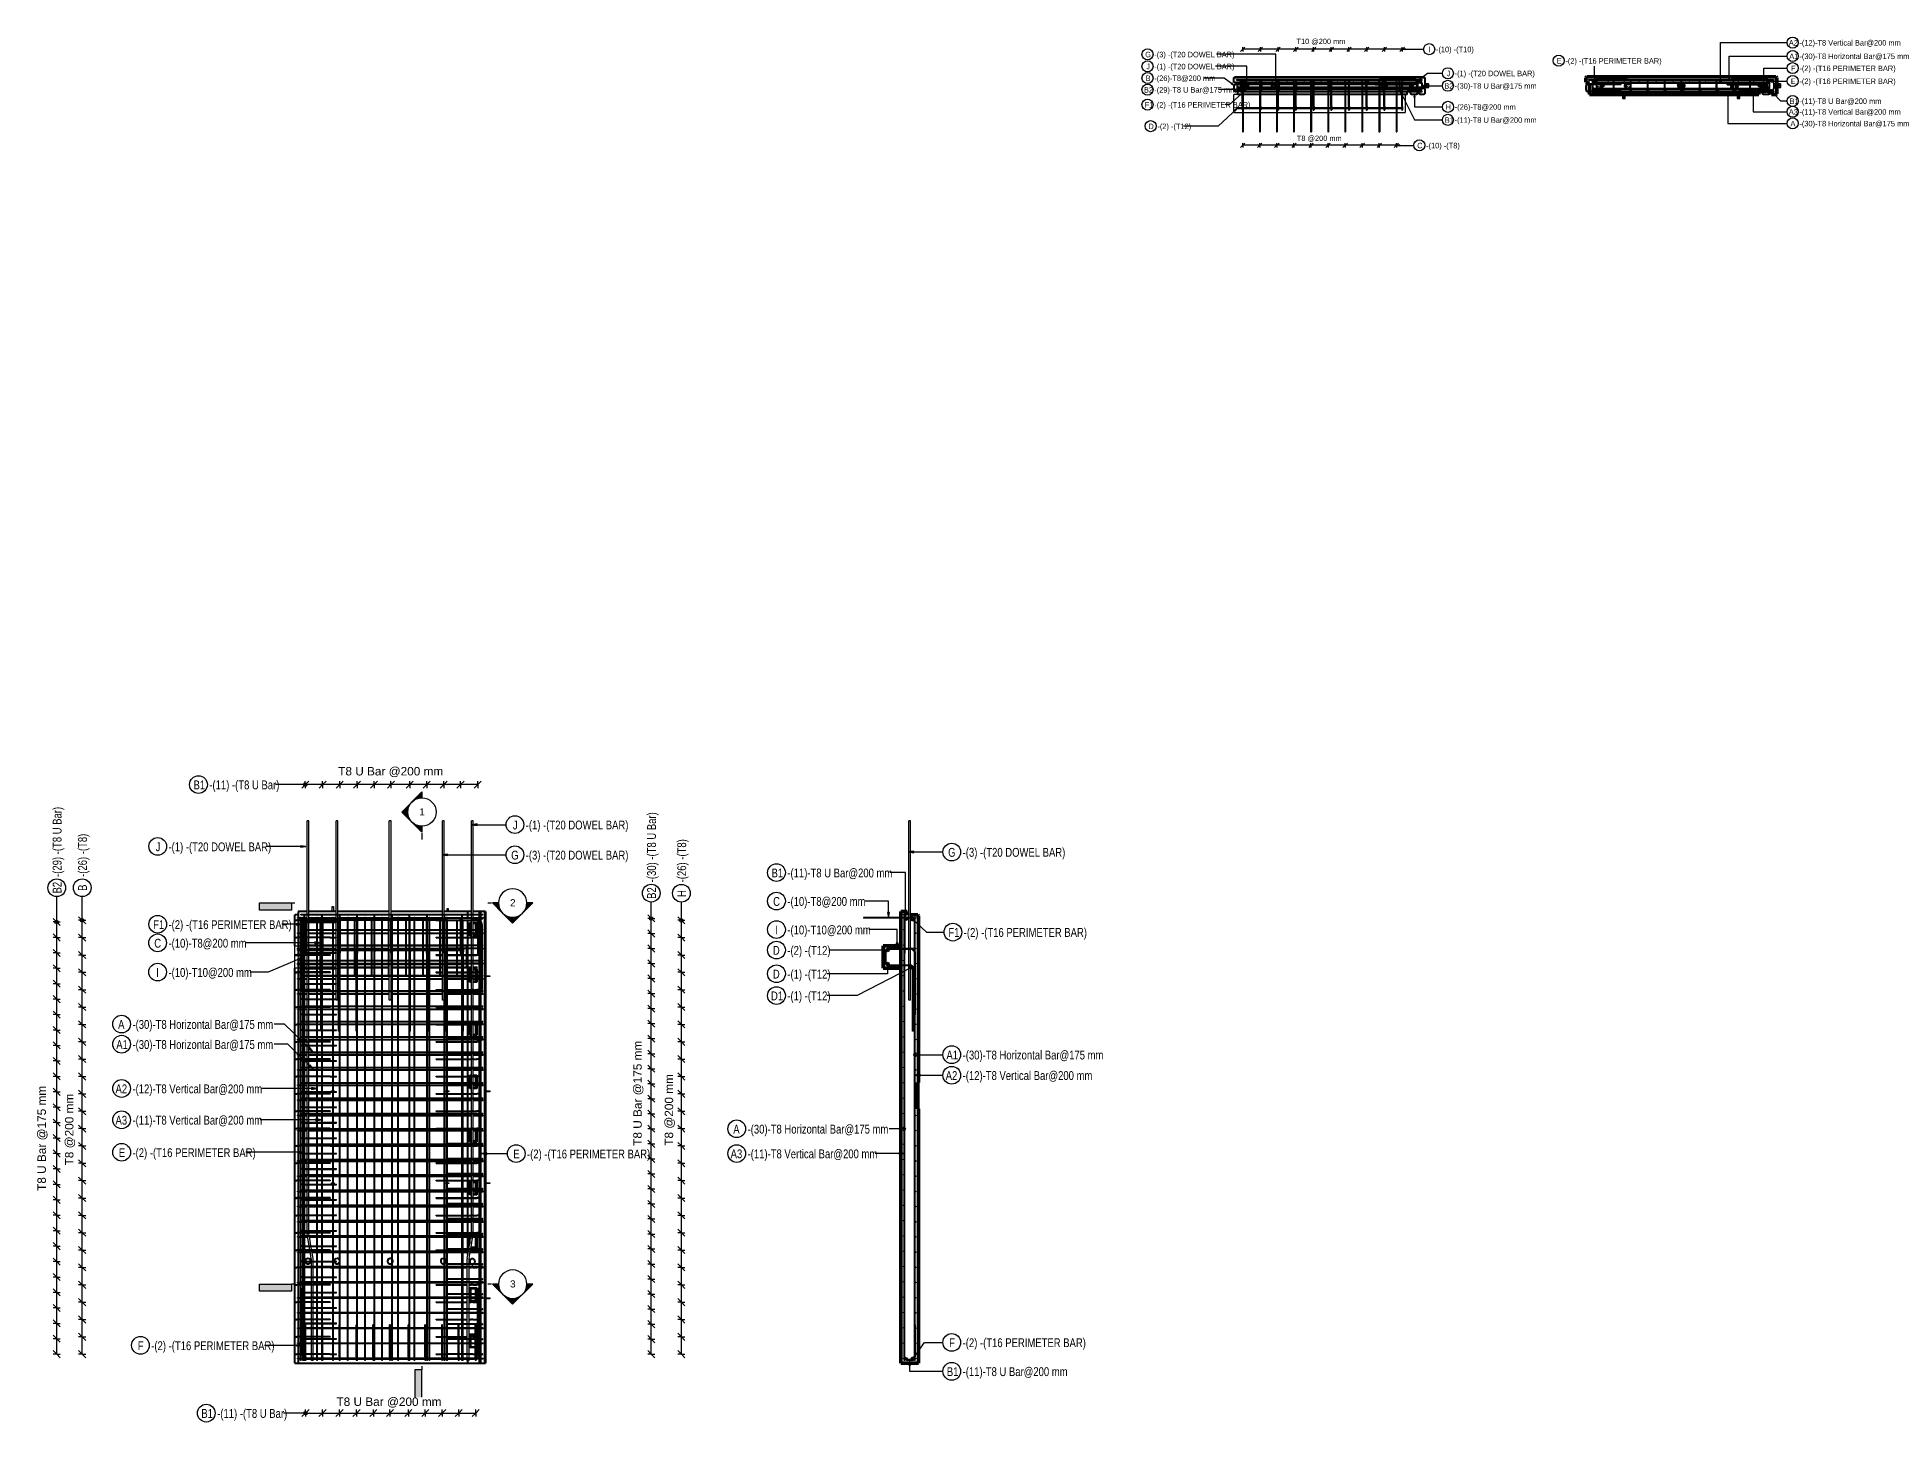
# Model space of a CAD drawing. Header units: millimetres. Extents: x 15401 to 36280, y -2060 to 13564.
import ezdxf

# ---------------------------------------------------------------- set-up
doc = ezdxf.new("R2010")
doc.units = ezdxf.units.MM
doc.linetypes.add('Dash', pattern=[6.36, 3.18, -3.18])
for name, color, linetype, lineweight in [('A-ANNO-DIMS', 211, 'Continuous', 9), ('A-ANNO-DIMS-25', 211, 'Continuous', 9), ('A-ANNO-DIMS-40', 211, 'Continuous', 9), ('A-GENM', 13, 'Continuous', 18), ('A-WALL', 113, 'Continuous', 25), ('A-WALL-HDLN', 110, 'Dash', 25), ('G-ANNO-SYMB', 111, 'Continuous', 9), ('S-BEAM', 12, 'Continuous', 18), ('S-RBAR', 171, 'Continuous', 18), ('S-RBAR-IDEN', 171, 'Continuous', 9)]:
    doc.layers.add(name, color=color, linetype=linetype, lineweight=lineweight)
doc.styles.add('Arial', font='arial.ttf', dxfattribs={"height": 80})
doc.styles.add('Arial_1', font='arial.ttf', dxfattribs={"height": 95.25})
doc.styles.add('Arial_2', font='arial.ttf', dxfattribs={"height": 59.53125})
doc.styles.add('Nirmala UI Semilight', font='NirmalaS.ttf', dxfattribs={"width": 0.8, "height": 100})
doc.styles.add('Nirmala UI Semilight_1', font='NirmalaS.ttf', dxfattribs={"width": 0.8, "height": 62.5})
doc.dimstyles.new('Arrow_Filled_-_2_5_NI_UI', dxfattribs={"dimscale": 304.8, "dimtxt": 104.736395, "dimasz": 0.262467, "dimexe": 0.131234, "dimexo": 0.0625, "dimgap": 0.131234, "dimtad": 1, "dimdec": 4, "dimzin": 0, "dimdsep": 46, "dimtxsty": 'Nirmala UI Semilight', "dimblk1": 'OBLIQUE', "dimblk2": 'OBLIQUE', "dimsah": 1, "dimcen": 0.09, "dimazin": 0, "dimtfac": 1, "dimtdec": 4, "dimtix": 1, "dimtmove": 0, "dimatfit": 3, "dimfxl": 0.131234, "dimfxlon": 1, "dimtvp": 1, "dimtolj": 1, "dimtzin": 0, "dimarcsym": 2})
doc.dimstyles.new('Arrow_Filled_-_2_5_NI_UI_1', dxfattribs={"dimscale": 304.8, "dimtxt": 104.736395, "dimasz": 0.262467, "dimexe": 0.131234, "dimexo": 0.0625, "dimgap": 0.131234, "dimtad": 1, "dimdec": 4, "dimzin": 0, "dimdsep": 46, "dimtxsty": 'Arial_1', "dimblk1": 'OBLIQUE', "dimblk2": 'OBLIQUE', "dimsah": 1, "dimcen": 0.09, "dimazin": 0, "dimtfac": 1, "dimtdec": 4, "dimtix": 1, "dimtmove": 0, "dimatfit": 3, "dimfxl": 0.131234, "dimfxlon": 1, "dimtvp": 1, "dimtolj": 1, "dimtzin": 0, "dimarcsym": 2})
doc.dimstyles.new('Arrow_Filled_-_2_5_NI_UI_2', dxfattribs={"dimscale": 304.8, "dimtxt": 65.460247, "dimasz": 0.164042, "dimexe": 0.082021, "dimexo": 0.0625, "dimgap": 0.082021, "dimtad": 1, "dimdec": 4, "dimzin": 0, "dimdsep": 46, "dimtxsty": 'Nirmala UI Semilight', "dimblk1": 'OBLIQUE', "dimblk2": 'OBLIQUE', "dimsah": 1, "dimcen": 0.09, "dimazin": 0, "dimtfac": 1, "dimtdec": 4, "dimtix": 1, "dimtmove": 0, "dimatfit": 3, "dimfxl": 0.082021, "dimfxlon": 1, "dimtvp": 1, "dimtolj": 1, "dimtzin": 0, "dimarcsym": 2})
doc.dimstyles.new('Arrow_Filled_-_2_5_NI_UI_3', dxfattribs={"dimscale": 304.8, "dimtxt": 65.460247, "dimasz": 0.164042, "dimexe": 0.082021, "dimexo": 0.0625, "dimgap": 0.082021, "dimtad": 1, "dimdec": 4, "dimzin": 0, "dimdsep": 46, "dimtxsty": 'Arial_2', "dimblk1": 'OBLIQUE', "dimblk2": 'OBLIQUE', "dimsah": 1, "dimcen": 0.09, "dimazin": 0, "dimtfac": 1, "dimtdec": 4, "dimtix": 1, "dimtmove": 0, "dimatfit": 3, "dimfxl": 0.082021, "dimfxlon": 1, "dimtvp": 1, "dimtolj": 1, "dimtzin": 0, "dimarcsym": 2})

msp = doc.modelspace()

# ---------------------------------------------------------------- texts
at = {"layer": 'G-ANNO-SYMB', "char_height": 80, "width": 76.962, "attachment_point": 1, "style": 'Arial'}
for s, insert in [('1', (19716.11232, 4864.16528)), ('2', (20739.95647, 3837.8836)), ('3', (20739.95647, -462.1164))]:
    msp.add_mtext(s, dxfattribs=dict(at, insert=insert))
at = {"layer": 'S-RBAR-IDEN', "attachment_point": 1}
for s, insert, char_height, width, style in [('G', (27908.38721, 13397.401), 62.5, 57.7215, 'Nirmala UI Semilight_1'), ('-(3) -(T20 DOWEL BAR)', (28010.55003, 13397.401), 62.5, 848.185375, 'Nirmala UI Semilight_1'), ('I', (31102.70313, 13455.02668), 62.5, 20.843875, 'Nirmala UI Semilight_1'), ('-(10) -(T10)', (31189.66595, 13455.02668), 62.5, 384.81, 'Nirmala UI Semilight_1'), ('A2', (35171.66961, 13530.10905), 62.5, 99.40925, 'Nirmala UI Semilight_1'), ('A1', (35176.96961, 13377.36197), 62.5, 86.58225, 'Nirmala UI Semilight_1'), ('-(12)-T8 Vertical Bar@200 mm', (35291.03243, 13530.10905), 62.5, 1103.122, 'Nirmala UI Semilight_1'), ('-(30)-T8 Horizontal Bar@175 mm', (35291.03243, 13377.36197), 62.5, 1208.94475, 'Nirmala UI Semilight_1'), ('J', (27920.28721, 13262.02062), 62.5, 28.86075, 'Nirmala UI Semilight_1'), ('-(1) -(T20 DOWEL BAR)', (28010.55003, 13262.02062), 62.5, 835.358375, 'Nirmala UI Semilight_1'), ('J', (31310.05594, 13184.13894), 62.5, 28.86075, 'Nirmala UI Semilight_1'), ('-(1) -(T20 DOWEL BAR)', (31400.31876, 13184.13894), 62.5, 835.358375, 'Nirmala UI Semilight_1'), ('E', (32553.90291, 13325.22787), 62.5, 43.291125, 'Nirmala UI Semilight_1'), ('-(2) -(T16 PERIMETER BAR)', (32650.06573, 13325.22787), 62.5, 966.835125, 'Nirmala UI Semilight_1'), ('F', (35196.16961, 13241.70516), 62.5, 40.084375, 'Nirmala UI Semilight_1'), ('-(2) -(T16 PERIMETER BAR)', (35291.03243, 13241.70516), 62.5, 966.835125, 'Nirmala UI Semilight_1'), ('B2', (27893.88721, 12999.03513), 62.5, 92.99575, 'Nirmala UI Semilight_1'), ('B', (27912.38721, 13129.72063), 62.5, 48.10125, 'Nirmala UI Semilight_1'), ('-(26)-T8@200 mm', (28010.55003, 13129.72063), 62.5, 676.62425, 'Nirmala UI Semilight_1'), ('-(29)-T8 U Bar@175 mm', (28010.55003, 12999.03513), 62.5, 886.666375, 'Nirmala UI Semilight_1'), ('B2', (31283.65594, 13042.70134), 62.5, 92.99575, 'Nirmala UI Semilight_1'), ('-(30)-T8 U Bar@175 mm', (31400.31876, 13042.70134), 62.5, 886.666375, 'Nirmala UI Semilight_1'), ('E', (35194.86961, 13095.84578), 62.5, 43.291125, 'Nirmala UI Semilight_1'), ('-(2) -(T16 PERIMETER BAR)', (35291.03243, 13095.84578), 62.5, 966.835125, 'Nirmala UI Semilight_1'), ('F1', (27902.38721, 12829.62403), 62.5, 72.151875, 'Nirmala UI Semilight_1'), ('-(2) -(T16 PERIMETER BAR)', (28010.55003, 12829.62403), 62.5, 966.835125, 'Nirmala UI Semilight_1'), ('H', (31298.45594, 12804.96946), 62.5, 59.324875, 'Nirmala UI Semilight_1'), ('-(26)-T8@200 mm', (31401.31876, 12804.96946), 62.5, 676.62425, 'Nirmala UI Semilight_1'), ('A3', (35171.66961, 12749.79429), 62.5, 99.40925, 'Nirmala UI Semilight_1'), ('B1', (35179.66961, 12871.04867), 62.5, 80.16875, 'Nirmala UI Semilight_1'), ('-(11)-T8 U Bar@200 mm', (35291.03243, 12871.04867), 62.5, 875.44275, 'Nirmala UI Semilight_1'), ('-(11)-T8 Vertical Bar@200 mm', (35291.03243, 12749.79429), 62.5, 1090.295, 'Nirmala UI Semilight_1'), ('D', (27943.87458, 12586.9781), 62.5, 57.7215, 'Nirmala UI Semilight_1'), ('-(2) -(T12)', (28046.0374, 12586.9781), 62.5, 352.7425, 'Nirmala UI Semilight_1'), ('B1', (31288.95594, 12658.42504), 62.5, 80.16875, 'Nirmala UI Semilight_1'), ('-(11)-T8 U Bar@200 mm', (31400.31876, 12658.42504), 62.5, 875.44275, 'Nirmala UI Semilight_1'), ('A', (35190.16961, 12618.07021), 62.5, 54.51475, 'Nirmala UI Semilight_1'), ('-(30)-T8 Horizontal Bar@175 mm', (35291.03243, 12618.07021), 62.5, 1208.94475, 'Nirmala UI Semilight_1'), ('C', (30977.82378, 12370.46943), 62.5, 52.911375, 'Nirmala UI Semilight_1'), ('-(10) -(T8)', (31077.9866, 12370.46943), 62.5, 352.7425, 'Nirmala UI Semilight_1'), ('B1', (17167.85759, 5177.10141), 100, 128.27, 'Nirmala UI Semilight'), ('-(11) -(T8 U Bar)', (17346.0381, 5177.10141), 100, 903.0208, 'Nirmala UI Semilight'), ('J', (20772.29262, 4724.68102), 100, 46.1772, 'Nirmala UI Semilight'), ('-(1) -(T20 DOWEL BAR)', (20916.71313, 4724.68102), 100, 1336.5734, 'Nirmala UI Semilight'), ('J', (16740.50241, 4478.58235), 100, 46.1772, 'Nirmala UI Semilight'), ('-(1) -(T20 DOWEL BAR)', (16884.92293, 4478.58235), 100, 1336.5734, 'Nirmala UI Semilight'), ('G', (20753.25262, 4384.95388), 100, 92.3544, 'Nirmala UI Semilight'), ('-(3) -(T20 DOWEL BAR)', (20916.71313, 4384.95388), 100, 1357.0966, 'Nirmala UI Semilight'), ('G', (25683.96234, 4416.42747), 100, 92.3544, 'Nirmala UI Semilight'), ('-(3) -(T20 DOWEL BAR)', (25847.42286, 4416.42747), 100, 1357.0966, 'Nirmala UI Semilight'), ('B1', (23691.11806, 4183.67234), 100, 128.27, 'Nirmala UI Semilight'), ('-(11)-T8 U Bar@200 mm', (23869.29857, 4183.67234), 100, 1400.7084, 'Nirmala UI Semilight'), ('C', (23709.03806, 3862.45416), 100, 84.6582, 'Nirmala UI Semilight'), ('-(10)-T8@200 mm', (23869.29857, 3862.45416), 100, 1062.0756, 'Nirmala UI Semilight'), ('F1', (16711.86241, 3600.7283), 100, 115.443, 'Nirmala UI Semilight'), ('-(2) -(T16 PERIMETER BAR)', (16884.92293, 3600.7283), 100, 1546.9362, 'Nirmala UI Semilight'), ('C', (16724.66241, 3391.15393), 100, 84.6582, 'Nirmala UI Semilight'), ('-(10)-T8@200 mm', (16884.92293, 3391.15393), 100, 1062.0756, 'Nirmala UI Semilight'), ('I', (23730.15806, 3540.63534), 100, 33.3502, 'Nirmala UI Semilight'), ('-(10)-T10@200 mm', (23869.29857, 3540.63534), 100, 1113.3836, 'Nirmala UI Semilight'), ('F1', (25686.95419, 3512.77209), 100, 115.443, 'Nirmala UI Semilight'), ('-(2) -(T16 PERIMETER BAR)', (25860.0147, 3512.77209), 100, 1546.9362, 'Nirmala UI Semilight'), ('D', (23705.83806, 3310.55358), 100, 92.3544, 'Nirmala UI Semilight'), ('-(2) -(T12)', (23869.29857, 3310.55358), 100, 564.388, 'Nirmala UI Semilight'), ('I', (16745.78241, 3061.58555), 100, 33.3502, 'Nirmala UI Semilight'), ('-(10)-T10@200 mm', (16884.92293, 3061.58555), 100, 1113.3836, 'Nirmala UI Semilight'), ('D', (23705.83806, 3043.20098), 100, 92.3544, 'Nirmala UI Semilight'), ('-(1) -(T12)', (23869.29857, 3043.20098), 100, 543.8648, 'Nirmala UI Semilight'), ('D1', (23684.71806, 2796.97894), 100, 143.6624, 'Nirmala UI Semilight'), ('-(1) -(T12)', (23869.29857, 2796.97894), 100, 543.8648, 'Nirmala UI Semilight'), ('A', (16316.98695, 2474.76701), 100, 87.2236, 'Nirmala UI Semilight'), ('-(30)-T8 Horizontal Bar@175 mm', (16478.36747, 2474.76701), 100, 1934.3116, 'Nirmala UI Semilight'), ('A1', (16295.86695, 2248.05906), 100, 138.5316, 'Nirmala UI Semilight'), ('-(30)-T8 Horizontal Bar@175 mm', (16478.36747, 2248.05906), 100, 1934.3116, 'Nirmala UI Semilight'), ('A1', (25664.92234, 2130.11467), 100, 138.5316, 'Nirmala UI Semilight'), ('-(30)-T8 Horizontal Bar@175 mm', (25847.42286, 2130.11467), 100, 1934.3116, 'Nirmala UI Semilight'), ('A2', (25656.44234, 1898.24342), 100, 159.0548, 'Nirmala UI Semilight'), ('-(12)-T8 Vertical Bar@200 mm', (25847.42286, 1898.24342), 100, 1764.9952, 'Nirmala UI Semilight'), ('A2', (16287.38695, 1748.22805), 100, 159.0548, 'Nirmala UI Semilight'), ('-(12)-T8 Vertical Bar@200 mm', (16478.36747, 1748.22805), 100, 1764.9952, 'Nirmala UI Semilight'), ('A3', (16287.38695, 1394.96699), 100, 159.0548, 'Nirmala UI Semilight'), ('-(11)-T8 Vertical Bar@200 mm', (16478.36747, 1394.96699), 100, 1744.472, 'Nirmala UI Semilight'), ('A', (23258.9688, 1293.89644), 100, 87.2236, 'Nirmala UI Semilight'), ('-(30)-T8 Horizontal Bar@175 mm', (23420.34931, 1293.89644), 100, 1934.3116, 'Nirmala UI Semilight'), ('E', (16324.50695, 1028.61649), 100, 69.2658, 'Nirmala UI Semilight'), ('-(2) -(T16 PERIMETER BAR)', (16478.36747, 1028.61649), 100, 1546.9362, 'Nirmala UI Semilight'), ('E', (20777.22725, 1013.41428), 100, 69.2658, 'Nirmala UI Semilight'), ('-(2) -(T16 PERIMETER BAR)', (20931.08776, 1013.41428), 100, 1546.9362, 'Nirmala UI Semilight'), ('A3', (23229.3688, 1014.98299), 100, 159.0548, 'Nirmala UI Semilight'), ('-(11)-T8 Vertical Bar@200 mm', (23420.34931, 1014.98299), 100, 1744.472, 'Nirmala UI Semilight'), ('F', (16538.7142, -1149.16212), 100, 64.135, 'Nirmala UI Semilight'), ('-(2) -(T16 PERIMETER BAR)', (16690.49472, -1149.16212), 100, 1546.9362, 'Nirmala UI Semilight'), ('F', (25695.64234, -1115.39761), 100, 64.135, 'Nirmala UI Semilight'), ('-(2) -(T16 PERIMETER BAR)', (25847.42286, -1115.39761), 100, 1546.9362, 'Nirmala UI Semilight'), ('B1', (25669.24234, -1441.72432), 100, 128.27, 'Nirmala UI Semilight'), ('-(11)-T8 U Bar@200 mm', (25847.42286, -1441.72432), 100, 1400.7084, 'Nirmala UI Semilight'), ('B1', (17256.19169, -1913.42436), 100, 128.27, 'Nirmala UI Semilight'), ('-(11) -(T8 U Bar)', (17434.3722, -1913.42436), 100, 903.0208, 'Nirmala UI Semilight')]:
    msp.add_mtext(s, dxfattribs=dict(at, insert=insert, char_height=char_height, width=width, style=style))
at = {"layer": 'S-RBAR-IDEN', "char_height": 100, "attachment_point": 1, "rotation": 90, "style": 'Nirmala UI Semilight'}
for s, insert, width in [('-(29) -(T8 U Bar)', (15577.85854, 4088.88536), 944.0672), ('-(30) -(T8 U Bar)', (22286.92649, 4028.47055), 944.0672), ('-(26) -(T8)', (15865.05895, 4089.26703), 584.9112), ('-(26) -(T8)', (22627.31958, 4027.57765), 584.9112), ('B2', (15577.85854, 3902.22485), 148.7932), ('B', (15865.05895, 3932.20652), 76.962), ('B2', (22286.92649, 3841.81004), 148.7932), ('H', (22627.31958, 3862.99714), 94.9198)]:
    msp.add_mtext(s, dxfattribs=dict(at, insert=insert, width=width))

# ---------------------------------------------------------------- blocks, each defined once
blk = doc.blocks.new('M_Rectangular Corbel - M_Rectangular Corbel-1451328-Elevation Front 1')
at = {"layer": 'S-BEAM'}
for p, q in [((18310, 3060), (18310, 3310)), ((18310, 3310), (18376, 3310)), ((18384, 3310), (18388, 3310)), ((18433, 3310), (18450, 3310)), ((18470, 3310), (18559, 3310)), ((18567, 3310), (18599, 3310)), ((18607, 3310), (18615, 3310)), ((18628, 3310), (18739, 3310)), ((18747, 3310), (18777, 3310)), ((18800, 3310), (18814, 3310)), ((18822, 3310), (18907, 3310)), ((18915, 3310), (18984, 3310)), ((18992, 3310), (19009, 3310)), ((19018, 3310), (19100, 3310)), ((19108, 3310), (19177, 3310)), ((19185, 3310), (19201, 3310)), ((19215, 3310), (19292, 3310)), ((19300, 3310), (19370, 3310)), ((19400, 3310), (19404, 3310)), ((19412, 3310), (19475, 3310)), ((19483, 3310), (19562, 3310)), ((19570, 3310), (19602, 3310)), ((19611, 3310), (19658, 3310)), ((19666, 3310), (19755, 3310)), ((19763, 3310), (19795, 3310)), ((19807, 3310), (19827, 3310)), ((19835, 3310), (19948, 3310)), ((19956, 3310), (19977, 3310)), ((20005, 3310), (20024, 3310)), ((20032, 3310), (20141, 3310)), ((20149, 3310), (20177, 3310)), ((20185, 3310), (20194, 3310)), ((20209, 3310), (20245, 3310)), ((20245, 3310), (20245, 3287)), ((20245, 3278), (20245, 3212)), ((20245, 3204), (20245, 3152)), ((20245, 3144), (20245, 3116)), ((18376, 3060), (18310, 3060)), ((18805, 3060), (18800, 3060)), ((18907, 3060), (18822, 3060)), ((18984, 3060), (18915, 3060)), ((19005, 3060), (18992, 3060)), ((19100, 3060), (19018, 3060)), ((19177, 3060), (19108, 3060)), ((19205, 3060), (19185, 3060)), ((19292, 3060), (19215, 3060)), ((19370, 3060), (19300, 3060)), ((19404, 3060), (19397, 3060)), ((19475, 3060), (19415, 3060)), ((19562, 3060), (19483, 3060)), ((19602, 3060), (19570, 3060)), ((19658, 3060), (19615, 3060)), ((19755, 3060), (19666, 3060)), ((19799, 3060), (19763, 3060)), ((19827, 3060), (19815, 3060)), ((19948, 3060), (19835, 3060)), ((19977, 3060), (19956, 3060)), ((20024, 3060), (20015, 3060)), ((20141, 3060), (20032, 3060)), ((20194, 3060), (20149, 3060)), ((20245, 3060), (20215, 3060)), ((20245, 3108), (20245, 3075)), ((20245, 3063), (20245, 3060))]:
    blk.add_line(p, q, dxfattribs=at)
blk = doc.blocks.new('RR spread anchor face based - RR-SA-2_5-200-1726821-Elevation Front 1')
at = {"layer": 'A-GENM'}
for p, q in [((18725, -670), (18725, -662)), ((18728, -670), (18725, -670)), ((18728, -662), (18728, -670)), ((18739, -670), (18728, -670)), ((18753, -670), (18747, -670)), ((18753, -662), (18753, -670)), ((18755, -670), (18753, -670)), ((18755, -662), (18755, -670))]:
    blk.add_line(p, q, dxfattribs=at)
blk = doc.blocks.new('RR spread anchor face based - RR-SA-4_0-180-1726831-Elevation Front 1')
at = {"layer": 'A-GENM'}
for p, q in [((18734, 3749), (18734, 3754)), ((18734, 3754), (18746, 3754)), ((18734, 3700), (18734, 3749)), ((18746, 3749), (18734, 3749)), ((18746, 3754), (18746, 3749)), ((18746, 3749), (18746, 3700))]:
    blk.add_line(p, q, dxfattribs=at)
blk = doc.blocks.new('RR spread anchor face based - RR-SA-4_0-180-V1-Elevation Front 1')
at = {"layer": 'A-GENM'}
for p, q in [((20029, 3729), (20029, 3734)), ((20029, 3734), (20041, 3734)), ((20029, 3700), (20029, 3729)), ((20041, 3729), (20029, 3729)), ((20041, 3734), (20041, 3729)), ((20041, 3729), (20041, 3700))]:
    blk.add_line(p, q, dxfattribs=at)
blk = doc.blocks.new('RR spread anchor face based - RR-SA-3_0-200-1726827-Elevation Front 1')
at = {"layer": 'A-GENM'}
for p, q in [((20465, -660), (20506, -660)), ((20506, -670), (20465, -670)), ((20506, -660), (20511, -660)), ((20506, -670), (20506, -660)), ((20511, -670), (20506, -670)), ((20511, -660), (20511, -670))]:
    blk.add_line(p, q, dxfattribs=at)
blk = doc.blocks.new('RR spread anchor face based - RR-SA-2_5-200-V2-Elevation Front 1')
at = {"layer": 'A-GENM'}
for p, q in [((20020, -670), (20020, -662)), ((20022, -670), (20020, -670)), ((20022, -662), (20022, -670)), ((20024, -670), (20022, -670)), ((20047, -670), (20032, -670)), ((20047, -662), (20047, -670)), ((20050, -670), (20047, -670)), ((20050, -662), (20050, -670))]:
    blk.add_line(p, q, dxfattribs=at)
blk = doc.blocks.new('RR spread anchor face based - RR-SA-2_5-200-V3-Elevation Front 1')
at = {"layer": 'A-GENM'}
for p, q in [((18725, 2965), (18725, 2971)), ((18728, 2965), (18725, 2965)), ((18728, 2971), (18728, 2965)), ((18739, 2965), (18728, 2965)), ((18753, 2965), (18747, 2965)), ((18753, 2971), (18753, 2965)), ((18755, 2965), (18753, 2965)), ((18755, 2971), (18755, 2965))]:
    blk.add_line(p, q, dxfattribs=at)
blk = doc.blocks.new('RR spread anchor face based - RR-SA-2_5-200-V4-Elevation Front 1')
at = {"layer": 'A-GENM'}
for p, q in [((20020, 2965), (20020, 2971)), ((20022, 2965), (20020, 2965)), ((20022, 2971), (20022, 2965)), ((20024, 2965), (20022, 2965)), ((20047, 2965), (20032, 2965)), ((20047, 2971), (20047, 2965)), ((20050, 2965), (20047, 2965)), ((20050, 2971), (20050, 2965))]:
    blk.add_line(p, q, dxfattribs=at)
blk = doc.blocks.new('RR spread anchor face based - RR-SA-2_5-200-V5-Elevation Front 1')
at = {"layer": 'A-GENM'}
for p, q in [((18725, 640), (18728, 640)), ((18725, 630), (18725, 640)), ((18728, 630), (18725, 630)), ((18728, 640), (18739, 640)), ((18728, 640), (18728, 630)), ((18739, 630), (18728, 630)), ((18747, 640), (18753, 640)), ((18753, 630), (18747, 630)), ((18753, 640), (18755, 640)), ((18753, 640), (18753, 630)), ((18755, 630), (18753, 630)), ((18755, 640), (18755, 630))]:
    blk.add_line(p, q, dxfattribs=at)
blk = doc.blocks.new('RR spread anchor face based - RR-SA-2_5-200-V6-Elevation Front 1')
at = {"layer": 'A-GENM'}
for p, q in [((20020, 640), (20022, 640)), ((20020, 630), (20020, 640)), ((20022, 630), (20020, 630)), ((20022, 640), (20024, 640)), ((20022, 640), (20022, 630)), ((20024, 630), (20022, 630)), ((20032, 640), (20047, 640)), ((20047, 630), (20032, 630)), ((20047, 640), (20050, 640)), ((20047, 640), (20047, 630)), ((20050, 630), (20047, 630)), ((20050, 640), (20050, 630))]:
    blk.add_line(p, q, dxfattribs=at)
blk = doc.blocks.new('RR spread anchor face based - RR-SA-2_5-200-V7-Elevation Front 1')
at = {"layer": 'A-GENM'}
for p, q in [((18725, 1675), (18728, 1675)), ((18725, 1669), (18725, 1675)), ((18728, 1675), (18739, 1675)), ((18728, 1675), (18728, 1669)), ((18747, 1675), (18753, 1675)), ((18753, 1675), (18755, 1675)), ((18753, 1675), (18753, 1669)), ((18755, 1675), (18755, 1669))]:
    blk.add_line(p, q, dxfattribs=at)
blk = doc.blocks.new('M_Rectangular Corbel - M_Rectangular Corbel-1451328-Elevation Right 1')
at = {"layer": 'S-BEAM', "lineweight": 50}
for p, q in [((12914, 3310), (12714, 3310)), ((12714, 3310), (12714, 3060)), ((12914, 3285), (12914, 3310)), ((12914, 3095), (12914, 3275)), ((12714, 3060), (12914, 3060)), ((12914, 3060), (12914, 3085))]:
    blk.add_line(p, q, dxfattribs=at)
blk = doc.blocks.new('M_Rectangular Corbel - M_Rectangular Corbel-1451328-Elevation Top 1')
at = {"layer": 'S-BEAM'}
for p, q in [((18310, 12714), (18310, 12914)), ((18350, 12914), (18310, 12914)), ((20245, 12914), (20245, 12714)), ((18310, 12714), (18406, 12714)), ((18414, 12714), (18599, 12714)), ((18607, 12714), (18792, 12714)), ((18800, 12714), (18984, 12714)), ((18992, 12714), (19177, 12714)), ((19185, 12714), (19370, 12714)), ((19378, 12714), (19562, 12714)), ((19570, 12714), (19755, 12714)), ((19763, 12714), (19948, 12714)), ((19956, 12714), (20141, 12714)), ((20149, 12714), (20245, 12714))]:
    blk.add_line(p, q, dxfattribs=at)
blk = doc.blocks.new('RR spread anchor face based - RR-SA-4_0-180-1726831-Elevation Top 1')
at = {"layer": 'A-GENM'}
for p, q in [((18734, 12996), (18734, 13030)), ((18734, 12994), (18734, 12996)), ((18734, 12996), (18746, 12996)), ((18746, 12994), (18734, 12994)), ((18746, 13030), (18746, 12996)), ((18746, 12996), (18746, 12994))]:
    blk.add_line(p, q, dxfattribs=at)
blk = doc.blocks.new('RR spread anchor face based - RR-SA-4_0-180-V8-Elevation Top 1')
at = {"layer": 'A-GENM'}
for p, q in [((20029, 12996), (20029, 13024)), ((20029, 12994), (20029, 12996)), ((20029, 12996), (20041, 12996)), ((20041, 12994), (20029, 12994)), ((20041, 13024), (20041, 12996)), ((20041, 12996), (20041, 12994))]:
    blk.add_line(p, q, dxfattribs=at)
blk = doc.blocks.new('RR spread anchor face based - RR-SA-3_0-200-1726827-Elevation Top 1')
at = {"layer": 'A-GENM'}
for p, q in [((20506, 13034), (20465, 13034)), ((20465, 12994), (20506, 12994)), ((20485, 13023), (20489, 13023)), ((20489, 13005), (20485, 13005)), ((20511, 13031), (20506, 13034)), ((20506, 12994), (20511, 12996)), ((20511, 12996), (20511, 13031))]:
    blk.add_line(p, q, dxfattribs=at)
for centre, start, end in [((20485, 13014), 90, 270), ((20489, 13014), 270, 90)]:
    blk.add_arc(centre, 9, start, end, dxfattribs=at)
blk = doc.blocks.new('RR spread anchor face based - RR-SA-2_5-200-1726821-Elevation Top 2')
at = {"layer": 'A-GENM'}
for p, q in [((18725, 12914), (18725, 12874)), ((18725, 12874), (18728, 12869)), ((18728, 12869), (18753, 12869)), ((18733, 12884), (18733, 12890)), ((18747, 12890), (18747, 12884)), ((18753, 12869), (18755, 12874)), ((18755, 12874), (18755, 12914))]:
    blk.add_line(p, q, dxfattribs=at)
for centre, start, end in [((18740, 12890), 0, 180), ((18740, 12884), 180, 0)]:
    blk.add_arc(centre, 7, start, end, dxfattribs=at)
blk = doc.blocks.new('RR spread anchor face based - RR-SA-3_0-200-1726827-Elevation Top 2')
at = {"layer": 'A-GENM'}
for p, q in [((20311, 13034), (20336, 13034)), ((20311, 13014), (20311, 13034)), ((20311, 13014), (20336, 13014)), ((20311, 12994), (20311, 13014)), ((20336, 12994), (20311, 12994)), ((20336, 13034), (20336, 13014)), ((20336, 13034), (20336, 13034)), ((20336, 13034), (20336, 13014)), ((20336, 13014), (20336, 12994)), ((20336, 13014), (20336, 12994)), ((20336, 12994), (20336, 12994)), ((20506, 13034), (20465, 13034)), ((20465, 12994), (20506, 12994)), ((20485, 13023), (20489, 13023)), ((20489, 13005), (20485, 13005)), ((20511, 13031), (20506, 13034)), ((20506, 12994), (20511, 12996)), ((20511, 12996), (20511, 13031))]:
    blk.add_line(p, q, dxfattribs=at)
for centre, start, end in [((20485, 13014), 90, 270), ((20489, 13014), 270, 90)]:
    blk.add_arc(centre, 9, start, end, dxfattribs=at)
blk = doc.blocks.new('Detail View - M_Section Tail - Filled Horizontal-14034-Elevation Front 1')
at = {"layer": 'G-ANNO-SYMB'}
blk.add_hatch(color=256, dxfattribs=at).paths.add_polyline_path([(18272, 3715), (18272, 3795), (17912, 3795), (17912, 3715)])
for p, q in [((17912, 3715), (17912, 3795)), ((17912, 3795), (18272, 3795)), ((18272, 3795), (18272, 3715)), ((18272, 3715), (17912, 3715))]:
    blk.add_line(p, q, dxfattribs=at)
blk = doc.blocks.new('Detail View - M_Section Head - Filled SHOP DWG-1002450-Elevation Front 1')
at = {"layer": 'G-ANNO-SYMB'}
h = blk.add_hatch(color=256, dxfattribs=at)
edge = h.paths.add_edge_path()
edge.add_line((20543, 3795), (20609, 3795))
edge.add_arc((20769, 3795), 160, 180, 225)
edge.add_line((20656, 3682), (20543, 3795))
h = blk.add_hatch(color=256, dxfattribs=at)
edge = h.paths.add_edge_path()
edge.add_line((20996, 3795), (20882, 3682))
edge.add_arc((20769, 3795), 160, 315, 360)
edge.add_line((20929, 3795), (20996, 3795))
h = blk.add_hatch(color=256, dxfattribs=at)
edge = h.paths.add_edge_path()
edge.add_line((20769, 3569), (20656, 3682))
edge.add_arc((20769, 3795), 160, 225, 270)
edge.add_line((20769, 3635), (20769, 3569))
h = blk.add_hatch(color=256, dxfattribs=at)
edge = h.paths.add_edge_path()
edge.add_line((20769, 3569), (20769, 3635))
edge.add_arc((20769, 3795), 160, 270, 315)
edge.add_line((20882, 3682), (20769, 3569))
for p, q in [((20769, 3569), (20543, 3795)), ((20609, 3795), (20543, 3795)), ((20543, 3795), (20656, 3682)), ((20609, 3795), (20543, 3795)), ((20769, 3569), (20996, 3795)), ((20882, 3682), (20996, 3795)), ((20929, 3795), (20996, 3795)), ((20996, 3795), (20929, 3795)), ((20656, 3682), (20769, 3569)), ((20769, 3569), (20882, 3682)), ((20769, 3635), (20769, 3569)), ((20769, 3569), (20769, 3635))]:
    blk.add_line(p, q, dxfattribs=at)
for start, end in [(360, 180), (180, 360), (180, 225), (315, 0), (225, 270), (270, 315)]:
    blk.add_arc((20769, 3795), 160, start, end, dxfattribs=at)
blk = doc.blocks.new('M_Rebar Tag_rfa MARK - ARROW-794226-Elevation Front 1')
at = {"layer": 'S-RBAR-IDEN'}
blk.add_circle((20795, 4679), 100, dxfattribs=at)
blk = doc.blocks.new('M_Rebar Tag_rfa Dimension - ARROW-793927-Elevation Front 1')
at = {"layer": 'S-RBAR-IDEN'}
blk.add_circle((16356, 2429), 100, dxfattribs=at)
blk = doc.blocks.new('DIMBLOCK1-Elevation Front 1')
at = {"layer": 'A-ANNO-DIMS-40'}
for p, q in [((18431, -1959), (18391, -1999)), ((18431, -1959), (18471, -1919)), ((18431, -1959), (18431, -1919)), ((18431, -1959), (18623, -1959)), ((18431, -1959), (18431, -1999)), ((18623, -1959), (18583, -1999)), ((18623, -1959), (18663, -1919)), ((18623, -1959), (18623, -1919)), ((18623, -1959), (18623, -1999))]:
    blk.add_line(p, q, dxfattribs=at)
blk = doc.blocks.new('_Oblique')
at = {"color": 0, "linetype": 'ByBlock', "lineweight": -2}
blk.add_line((-0.5, -0.5), (0.5, 0.5), dxfattribs=at)
blk = doc.blocks.new('DIMBLOCK2-Elevation Front 1')
at = {"layer": 'A-ANNO-DIMS-40'}
for p, q in [((18623, -1959), (18583, -1999)), ((18623, -1959), (18663, -1919)), ((18623, -1959), (18623, -1919)), ((18623, -1959), (18815, -1959)), ((18623, -1959), (18623, -1999)), ((18815, -1959), (18775, -1999)), ((18815, -1959), (18855, -1919)), ((18815, -1959), (18815, -1919)), ((18815, -1959), (18815, -1999))]:
    blk.add_line(p, q, dxfattribs=at)
blk = doc.blocks.new('DIMBLOCK3-Elevation Front 1')
at = {"layer": 'A-ANNO-DIMS-40'}
for p, q in [((18815, -1959), (18775, -1999)), ((18815, -1959), (18855, -1919)), ((18815, -1959), (18815, -1919)), ((18815, -1959), (19007, -1959)), ((18815, -1959), (18815, -1999)), ((19007, -1959), (18967, -1999)), ((19007, -1959), (19047, -1919)), ((19007, -1959), (19007, -1919)), ((19007, -1959), (19007, -1999))]:
    blk.add_line(p, q, dxfattribs=at)
blk = doc.blocks.new('DIMBLOCK4-Elevation Front 1')
at = {"layer": 'A-ANNO-DIMS-40'}
for p, q in [((19007, -1959), (18967, -1999)), ((19007, -1959), (19047, -1919)), ((19007, -1959), (19007, -1919)), ((19007, -1959), (19197, -1959)), ((19007, -1959), (19007, -1999)), ((19197, -1959), (19157, -1999)), ((19197, -1959), (19237, -1919)), ((19197, -1959), (19197, -1919)), ((19197, -1959), (19197, -1999))]:
    blk.add_line(p, q, dxfattribs=at)
blk = doc.blocks.new('DIMBLOCK5-Elevation Front 1')
at = {"layer": 'A-ANNO-DIMS-40'}
for p, q in [((19197, -1959), (19157, -1999)), ((19197, -1959), (19237, -1919)), ((19197, -1959), (19197, -1919)), ((19197, -1959), (19385, -1959)), ((19197, -1959), (19197, -1999)), ((19385, -1959), (19345, -1999)), ((19385, -1959), (19425, -1919)), ((19385, -1959), (19385, -1919)), ((19385, -1959), (19385, -1999))]:
    blk.add_line(p, q, dxfattribs=at)
blk = doc.blocks.new('DIMBLOCK6-Elevation Front 1')
at = {"layer": 'A-ANNO-DIMS-40'}
for p, q in [((19385, -1959), (19345, -1999)), ((19385, -1959), (19425, -1919)), ((19385, -1959), (19385, -1919)), ((19385, -1959), (19593, -1959)), ((19385, -1959), (19385, -1999)), ((19593, -1959), (19553, -1999)), ((19593, -1959), (19633, -1919)), ((19593, -1959), (19593, -1919)), ((19593, -1959), (19593, -1999))]:
    blk.add_line(p, q, dxfattribs=at)
blk = doc.blocks.new('DIMBLOCK7-Elevation Front 1')
at = {"layer": 'A-ANNO-DIMS-40'}
for p, q in [((19593, -1959), (19553, -1999)), ((19593, -1959), (19633, -1919)), ((19593, -1959), (19593, -1919)), ((19593, -1959), (19783, -1959)), ((19593, -1959), (19593, -1999)), ((19783, -1959), (19743, -1999)), ((19783, -1959), (19823, -1919)), ((19783, -1959), (19783, -1919)), ((19783, -1959), (19783, -1999))]:
    blk.add_line(p, q, dxfattribs=at)
blk = doc.blocks.new('DIMBLOCK8-Elevation Front 1')
at = {"layer": 'A-ANNO-DIMS-40'}
for p, q in [((19783, -1959), (19743, -1999)), ((19783, -1959), (19823, -1919)), ((19783, -1959), (19783, -1919)), ((19783, -1959), (19974, -1959)), ((19783, -1959), (19783, -1999)), ((19974, -1959), (19934, -1999)), ((19974, -1959), (20014, -1919)), ((19974, -1959), (19974, -1919)), ((19974, -1959), (19974, -1999))]:
    blk.add_line(p, q, dxfattribs=at)
blk = doc.blocks.new('DIMBLOCK9-Elevation Front 1')
at = {"layer": 'A-ANNO-DIMS-40'}
for p, q in [((19974, -1959), (19934, -1999)), ((19974, -1959), (20014, -1919)), ((19974, -1959), (19974, -1919)), ((19974, -1959), (20160, -1959)), ((19974, -1959), (19974, -1999)), ((20160, -1959), (20120, -1999)), ((20160, -1959), (20200, -1919)), ((20160, -1959), (20160, -1919)), ((20160, -1959), (20160, -1999))]:
    blk.add_line(p, q, dxfattribs=at)
blk = doc.blocks.new('DIMBLOCK10-Elevation Front 1')
at = {"layer": 'A-ANNO-DIMS-40'}
for p, q in [((20160, -1959), (20120, -1999)), ((20160, -1959), (20200, -1919)), ((20160, -1959), (20160, -1919)), ((20160, -1959), (20352, -1959)), ((20160, -1959), (20160, -1999)), ((20352, -1959), (20312, -1999)), ((20352, -1959), (20392, -1919)), ((20352, -1959), (20352, -1919)), ((20352, -1959), (20352, -1999))]:
    blk.add_line(p, q, dxfattribs=at)
blk = doc.blocks.new('DIMBLOCK11-Elevation Front 1')
at = {"layer": 'A-ANNO-DIMS-40'}
for p, q in [((18431, -1959), (18391, -1999)), ((18431, -1959), (18471, -1919)), ((18431, -1959), (18431, -1919)), ((18431, -1959), (19007, -1959)), ((18431, -1959), (18623, -1959)), ((18431, -1959), (18431, -1999)), ((18623, -1959), (18583, -1999)), ((18623, -1959), (18663, -1919)), ((18623, -1959), (18623, -1919)), ((18623, -1959), (18815, -1959)), ((18623, -1959), (18623, -1999)), ((18815, -1959), (18775, -1999)), ((18815, -1959), (18855, -1919)), ((18815, -1959), (18815, -1919)), ((18815, -1959), (19007, -1959)), ((18815, -1959), (18815, -1999)), ((19007, -1959), (18967, -1999)), ((19007, -1959), (19047, -1919)), ((19007, -1959), (19007, -1919)), ((19007, -1959), (19197, -1959)), ((19007, -1959), (19007, -1999)), ((19197, -1959), (19157, -1999)), ((19197, -1959), (19237, -1919)), ((19197, -1959), (19197, -1919)), ((19197, -1959), (19197, -1999))]:
    blk.add_line(p, q, dxfattribs=at)
blk = doc.blocks.new('_None')
blk = doc.blocks.new('DIMBLOCK12-Elevation Front 1')
at = {"layer": 'A-ANNO-DIMS-40'}
for p, q in [((19007, -1959), (18967, -1999)), ((19007, -1959), (19047, -1919)), ((19007, -1959), (19007, -1919)), ((19007, -1959), (19197, -1959)), ((19007, -1959), (19197, -1959)), ((19007, -1959), (19007, -1999)), ((19197, -1959), (19157, -1999)), ((19197, -1959), (19237, -1919)), ((19197, -1959), (19197, -1919)), ((19197, -1959), (19385, -1959)), ((19197, -1959), (19197, -1999)), ((19385, -1959), (19345, -1999)), ((19385, -1959), (19425, -1919)), ((19385, -1959), (19385, -1919)), ((19385, -1959), (19385, -1999))]:
    blk.add_line(p, q, dxfattribs=at)
blk = doc.blocks.new('DIMBLOCK13-Elevation Front 1')
at = {"layer": 'A-ANNO-DIMS-40'}
for p, q in [((19197, -1959), (19157, -1999)), ((19197, -1959), (19237, -1919)), ((19197, -1959), (19197, -1919)), ((19197, -1959), (19385, -1959)), ((19197, -1959), (19385, -1959)), ((19197, -1959), (19197, -1999)), ((19385, -1959), (19345, -1999)), ((19385, -1959), (19425, -1919)), ((19385, -1959), (19385, -1919)), ((19385, -1959), (19593, -1959)), ((19385, -1959), (19385, -1999)), ((19593, -1959), (19553, -1999)), ((19593, -1959), (19633, -1919)), ((19593, -1959), (19593, -1919)), ((19593, -1959), (19593, -1999))]:
    blk.add_line(p, q, dxfattribs=at)
blk = doc.blocks.new('DIMBLOCK14-Elevation Front 1')
at = {"layer": 'A-ANNO-DIMS-40'}
for p, q in [((19385, -1959), (19345, -1999)), ((19385, -1959), (19425, -1919)), ((19385, -1959), (19385, -1919)), ((19385, -1959), (19593, -1959)), ((19385, -1959), (19593, -1959)), ((19385, -1959), (19385, -1999)), ((19593, -1959), (19553, -1999)), ((19593, -1959), (19633, -1919)), ((19593, -1959), (19593, -1919)), ((19593, -1959), (19783, -1959)), ((19593, -1959), (19593, -1999)), ((19783, -1959), (19743, -1999)), ((19783, -1959), (19823, -1919)), ((19783, -1959), (19783, -1919)), ((19783, -1959), (19783, -1999))]:
    blk.add_line(p, q, dxfattribs=at)
blk = doc.blocks.new('DIMBLOCK15-Elevation Front 1')
at = {"layer": 'A-ANNO-DIMS-40'}
for p, q in [((19593, -1959), (19553, -1999)), ((19593, -1959), (19633, -1919)), ((19593, -1959), (19593, -1919)), ((19593, -1959), (19783, -1959)), ((19593, -1959), (19783, -1959)), ((19593, -1959), (19593, -1999)), ((19783, -1959), (19743, -1999)), ((19783, -1959), (19823, -1919)), ((19783, -1959), (19783, -1919)), ((19783, -1959), (19974, -1959)), ((19783, -1959), (19783, -1999)), ((19974, -1959), (19934, -1999)), ((19974, -1959), (20014, -1919)), ((19974, -1959), (19974, -1919)), ((19974, -1959), (19974, -1999))]:
    blk.add_line(p, q, dxfattribs=at)
blk = doc.blocks.new('DIMBLOCK16-Elevation Front 1')
at = {"layer": 'A-ANNO-DIMS-40'}
for p, q in [((19783, -1959), (19743, -1999)), ((19783, -1959), (19823, -1919)), ((19783, -1959), (19783, -1919)), ((19783, -1959), (19974, -1959)), ((19783, -1959), (19974, -1959)), ((19783, -1959), (19783, -1999)), ((19974, -1959), (19934, -1999)), ((19974, -1959), (20014, -1919)), ((19974, -1959), (19974, -1919)), ((19974, -1959), (20160, -1959)), ((19974, -1959), (19974, -1999)), ((20160, -1959), (20120, -1999)), ((20160, -1959), (20200, -1919)), ((20160, -1959), (20160, -1919)), ((20160, -1959), (20160, -1999))]:
    blk.add_line(p, q, dxfattribs=at)
blk = doc.blocks.new('DIMBLOCK17-Elevation Front 1')
at = {"layer": 'A-ANNO-DIMS-40'}
for p, q in [((19974, -1959), (19934, -1999)), ((19974, -1959), (20014, -1919)), ((19974, -1959), (19974, -1919)), ((19974, -1959), (20160, -1959)), ((19974, -1959), (20160, -1959)), ((19974, -1959), (19974, -1999)), ((20160, -1959), (20120, -1999)), ((20160, -1959), (20200, -1919)), ((20160, -1959), (20160, -1919)), ((20160, -1959), (20352, -1959)), ((20160, -1959), (20160, -1999)), ((20352, -1959), (20312, -1999)), ((20352, -1959), (20392, -1919)), ((20352, -1959), (20352, -1919)), ((20352, -1959), (20352, -1999))]:
    blk.add_line(p, q, dxfattribs=at)
blk = doc.blocks.new('DIMBLOCK18-Elevation Front 1')
at = {"layer": 'A-ANNO-DIMS-40'}
for p, q in [((20160, -1959), (20120, -1999)), ((20160, -1959), (20200, -1919)), ((20160, -1959), (20160, -1919)), ((20160, -1959), (20352, -1959)), ((20160, -1959), (20352, -1959)), ((20160, -1959), (20160, -1999)), ((20352, -1959), (20312, -1999)), ((20352, -1959), (20392, -1919)), ((20352, -1959), (20352, -1919)), ((20352, -1959), (20352, -1999))]:
    blk.add_line(p, q, dxfattribs=at)
blk = doc.blocks.new('M_Rebar Tag_rfa MARK - DOT 1 MM-794228-Elevation Front 1')
at = {"layer": 'S-RBAR-IDEN'}
blk.add_circle((17312, -1960), 100, dxfattribs=at)
blk = doc.blocks.new('DIMBLOCK19-Elevation Front 1')
at = {"layer": 'A-ANNO-DIMS-40'}
for p, q in [((20181, 5131), (20141, 5091)), ((20181, 5131), (20221, 5171)), ((20181, 5131), (20181, 5171)), ((20375, 5131), (20181, 5131)), ((20181, 5131), (20181, 5091)), ((20375, 5131), (20335, 5091)), ((20375, 5131), (20415, 5171)), ((20375, 5131), (20375, 5171)), ((20375, 5131), (20375, 5091))]:
    blk.add_line(p, q, dxfattribs=at)
blk = doc.blocks.new('DIMBLOCK20-Elevation Front 1')
at = {"layer": 'A-ANNO-DIMS-40'}
for p, q in [((19992, 5131), (19952, 5091)), ((19992, 5131), (20032, 5171)), ((19992, 5131), (19992, 5171)), ((20181, 5131), (19992, 5131)), ((19992, 5131), (19992, 5091)), ((20181, 5131), (20141, 5091)), ((20181, 5131), (20221, 5171)), ((20181, 5131), (20181, 5171)), ((20181, 5131), (20181, 5091))]:
    blk.add_line(p, q, dxfattribs=at)
blk = doc.blocks.new('DIMBLOCK21-Elevation Front 1')
at = {"layer": 'A-ANNO-DIMS-40'}
for p, q in [((19799, 5131), (19759, 5091)), ((19799, 5131), (19839, 5171)), ((19799, 5131), (19799, 5171)), ((19992, 5131), (19799, 5131)), ((19799, 5131), (19799, 5091)), ((19992, 5131), (19952, 5091)), ((19992, 5131), (20032, 5171)), ((19992, 5131), (19992, 5171)), ((19992, 5131), (19992, 5091))]:
    blk.add_line(p, q, dxfattribs=at)
blk = doc.blocks.new('DIMBLOCK22-Elevation Front 1')
at = {"layer": 'A-ANNO-DIMS-40'}
for p, q in [((19607, 5131), (19567, 5091)), ((19607, 5131), (19647, 5171)), ((19607, 5131), (19607, 5171)), ((19799, 5131), (19607, 5131)), ((19607, 5131), (19607, 5091)), ((19799, 5131), (19759, 5091)), ((19799, 5131), (19839, 5171)), ((19799, 5131), (19799, 5171)), ((19799, 5131), (19799, 5091))]:
    blk.add_line(p, q, dxfattribs=at)
blk = doc.blocks.new('DIMBLOCK23-Elevation Front 1')
at = {"layer": 'A-ANNO-DIMS-40'}
for p, q in [((19396, 5131), (19356, 5091)), ((19396, 5131), (19436, 5171)), ((19396, 5131), (19396, 5171)), ((19607, 5131), (19396, 5131)), ((19396, 5131), (19396, 5091)), ((19607, 5131), (19567, 5091)), ((19607, 5131), (19647, 5171)), ((19607, 5131), (19607, 5171)), ((19607, 5131), (19607, 5091))]:
    blk.add_line(p, q, dxfattribs=at)
blk = doc.blocks.new('DIMBLOCK24-Elevation Front 1')
at = {"layer": 'A-ANNO-DIMS-40'}
for p, q in [((19205, 5131), (19165, 5091)), ((19205, 5131), (19245, 5171)), ((19205, 5131), (19205, 5171)), ((19396, 5131), (19205, 5131)), ((19205, 5131), (19205, 5091)), ((19396, 5131), (19356, 5091)), ((19396, 5131), (19436, 5171)), ((19396, 5131), (19396, 5171)), ((19396, 5131), (19396, 5091))]:
    blk.add_line(p, q, dxfattribs=at)
blk = doc.blocks.new('DIMBLOCK25-Elevation Front 1')
at = {"layer": 'A-ANNO-DIMS-40'}
for p, q in [((19013, 5131), (18973, 5091)), ((19013, 5131), (19053, 5171)), ((19013, 5131), (19013, 5171)), ((19205, 5131), (19013, 5131)), ((19013, 5131), (19013, 5091)), ((19205, 5131), (19165, 5091)), ((19205, 5131), (19245, 5171)), ((19205, 5131), (19205, 5171)), ((19205, 5131), (19205, 5091))]:
    blk.add_line(p, q, dxfattribs=at)
blk = doc.blocks.new('DIMBLOCK26-Elevation Front 1')
at = {"layer": 'A-ANNO-DIMS-40'}
for p, q in [((18818, 5131), (18778, 5091)), ((18818, 5131), (18858, 5171)), ((18818, 5131), (18818, 5171)), ((19013, 5131), (18818, 5131)), ((18818, 5131), (18818, 5091)), ((19013, 5131), (18973, 5091)), ((19013, 5131), (19053, 5171)), ((19013, 5131), (19013, 5171)), ((19013, 5131), (19013, 5091))]:
    blk.add_line(p, q, dxfattribs=at)
blk = doc.blocks.new('DIMBLOCK27-Elevation Front 1')
at = {"layer": 'A-ANNO-DIMS-40'}
for p, q in [((18624, 5131), (18584, 5091)), ((18624, 5131), (18664, 5171)), ((18624, 5131), (18624, 5171)), ((18818, 5131), (18624, 5131)), ((18624, 5131), (18624, 5091)), ((18818, 5131), (18778, 5091)), ((18818, 5131), (18858, 5171)), ((18818, 5131), (18818, 5171)), ((18818, 5131), (18818, 5091))]:
    blk.add_line(p, q, dxfattribs=at)
blk = doc.blocks.new('DIMBLOCK28-Elevation Front 1')
at = {"layer": 'A-ANNO-DIMS-40'}
for p, q in [((18429, 5131), (18389, 5091)), ((18429, 5131), (18469, 5171)), ((18429, 5131), (18429, 5171)), ((18624, 5131), (18429, 5131)), ((18429, 5131), (18429, 5091)), ((18624, 5131), (18584, 5091)), ((18624, 5131), (18664, 5171)), ((18624, 5131), (18624, 5171)), ((18624, 5131), (18624, 5091))]:
    blk.add_line(p, q, dxfattribs=at)
blk = doc.blocks.new('DIMBLOCK29-Elevation Front 1')
at = {"layer": 'A-ANNO-DIMS-40'}
for p, q in [((19992, 5131), (19952, 5091)), ((19992, 5131), (20032, 5171)), ((19992, 5131), (19992, 5171)), ((20181, 5131), (19992, 5131)), ((19992, 5131), (19992, 5091)), ((20181, 5131), (20141, 5091)), ((20181, 5131), (20221, 5171)), ((20181, 5131), (20181, 5171)), ((20375, 5131), (20181, 5131)), ((20375, 5131), (20181, 5131)), ((20181, 5131), (20181, 5091)), ((20375, 5131), (20335, 5091)), ((20375, 5131), (20415, 5171)), ((20375, 5131), (20375, 5171)), ((20375, 5131), (20375, 5091))]:
    blk.add_line(p, q, dxfattribs=at)
blk = doc.blocks.new('DIMBLOCK30-Elevation Front 1')
at = {"layer": 'A-ANNO-DIMS-40'}
for p, q in [((19799, 5131), (19759, 5091)), ((19799, 5131), (19839, 5171)), ((19799, 5131), (19799, 5171)), ((19992, 5131), (19799, 5131)), ((19799, 5131), (19799, 5091)), ((19992, 5131), (19952, 5091)), ((19992, 5131), (20032, 5171)), ((19992, 5131), (19992, 5171)), ((20181, 5131), (19992, 5131)), ((20181, 5131), (19992, 5131)), ((19992, 5131), (19992, 5091)), ((20181, 5131), (20141, 5091)), ((20181, 5131), (20221, 5171)), ((20181, 5131), (20181, 5171)), ((20181, 5131), (20181, 5091))]:
    blk.add_line(p, q, dxfattribs=at)
blk = doc.blocks.new('DIMBLOCK31-Elevation Front 1')
at = {"layer": 'A-ANNO-DIMS-40'}
for p, q in [((19607, 5131), (19567, 5091)), ((19607, 5131), (19647, 5171)), ((19607, 5131), (19607, 5171)), ((19799, 5131), (19607, 5131)), ((19607, 5131), (19607, 5091)), ((19799, 5131), (19759, 5091)), ((19799, 5131), (19839, 5171)), ((19799, 5131), (19799, 5171)), ((19992, 5131), (19799, 5131)), ((19992, 5131), (19799, 5131)), ((19799, 5131), (19799, 5091)), ((19992, 5131), (19952, 5091)), ((19992, 5131), (20032, 5171)), ((19992, 5131), (19992, 5171)), ((19992, 5131), (19992, 5091))]:
    blk.add_line(p, q, dxfattribs=at)
blk = doc.blocks.new('DIMBLOCK32-Elevation Front 1')
at = {"layer": 'A-ANNO-DIMS-40'}
for p, q in [((19396, 5131), (19356, 5091)), ((19396, 5131), (19436, 5171)), ((19396, 5131), (19396, 5171)), ((19607, 5131), (19396, 5131)), ((19396, 5131), (19396, 5091)), ((19607, 5131), (19567, 5091)), ((19607, 5131), (19647, 5171)), ((19607, 5131), (19607, 5171)), ((19799, 5131), (19607, 5131)), ((19799, 5131), (19607, 5131)), ((19607, 5131), (19607, 5091)), ((19799, 5131), (19759, 5091)), ((19799, 5131), (19839, 5171)), ((19799, 5131), (19799, 5171)), ((19799, 5131), (19799, 5091))]:
    blk.add_line(p, q, dxfattribs=at)
blk = doc.blocks.new('DIMBLOCK33-Elevation Front 1')
at = {"layer": 'A-ANNO-DIMS-40'}
for p, q in [((19205, 5131), (19165, 5091)), ((19205, 5131), (19245, 5171)), ((19205, 5131), (19205, 5171)), ((19396, 5131), (19205, 5131)), ((19205, 5131), (19205, 5091)), ((19396, 5131), (19356, 5091)), ((19396, 5131), (19436, 5171)), ((19396, 5131), (19396, 5171)), ((19607, 5131), (19396, 5131)), ((19607, 5131), (19396, 5131)), ((19396, 5131), (19396, 5091)), ((19607, 5131), (19567, 5091)), ((19607, 5131), (19647, 5171)), ((19607, 5131), (19607, 5171)), ((19607, 5131), (19607, 5091))]:
    blk.add_line(p, q, dxfattribs=at)
blk = doc.blocks.new('DIMBLOCK34-Elevation Front 1')
at = {"layer": 'A-ANNO-DIMS-40'}
for p, q in [((19013, 5131), (18973, 5091)), ((19013, 5131), (19053, 5171)), ((19013, 5131), (19013, 5171)), ((19205, 5131), (19013, 5131)), ((19013, 5131), (19013, 5091)), ((19205, 5131), (19165, 5091)), ((19205, 5131), (19245, 5171)), ((19205, 5131), (19205, 5171)), ((19396, 5131), (19205, 5131)), ((19396, 5131), (19205, 5131)), ((19205, 5131), (19205, 5091)), ((19396, 5131), (19356, 5091)), ((19396, 5131), (19436, 5171)), ((19396, 5131), (19396, 5171)), ((19396, 5131), (19396, 5091))]:
    blk.add_line(p, q, dxfattribs=at)
blk = doc.blocks.new('DIMBLOCK35-Elevation Front 1')
at = {"layer": 'A-ANNO-DIMS-40'}
for p, q in [((18818, 5131), (18778, 5091)), ((18818, 5131), (18858, 5171)), ((18818, 5131), (18818, 5171)), ((19013, 5131), (18818, 5131)), ((18818, 5131), (18818, 5091)), ((19013, 5131), (18973, 5091)), ((19013, 5131), (19053, 5171)), ((19013, 5131), (19013, 5171)), ((19205, 5131), (19013, 5131)), ((19205, 5131), (19013, 5131)), ((19013, 5131), (19013, 5091)), ((19205, 5131), (19165, 5091)), ((19205, 5131), (19245, 5171)), ((19205, 5131), (19205, 5171)), ((19205, 5131), (19205, 5091))]:
    blk.add_line(p, q, dxfattribs=at)
blk = doc.blocks.new('DIMBLOCK36-Elevation Front 1')
at = {"layer": 'A-ANNO-DIMS-40'}
for p, q in [((18429, 5131), (18389, 5091)), ((18429, 5131), (18469, 5171)), ((18429, 5131), (18429, 5171)), ((19013, 5131), (18429, 5131)), ((18624, 5131), (18429, 5131)), ((18429, 5131), (18429, 5091)), ((18624, 5131), (18584, 5091)), ((18624, 5131), (18664, 5171)), ((18624, 5131), (18624, 5171)), ((18818, 5131), (18624, 5131)), ((18624, 5131), (18624, 5091)), ((18818, 5131), (18778, 5091)), ((18818, 5131), (18858, 5171)), ((18818, 5131), (18818, 5171)), ((19013, 5131), (18818, 5131)), ((18818, 5131), (18818, 5091)), ((19013, 5131), (18973, 5091)), ((19013, 5131), (19053, 5171)), ((19013, 5131), (19013, 5171)), ((19013, 5131), (19013, 5091))]:
    blk.add_line(p, q, dxfattribs=at)
blk = doc.blocks.new('DIMBLOCK37-Elevation Front 1')
at = {"layer": 'A-ANNO-DIMS-40'}
for p, q in [((22333, -1125), (22293, -1085)), ((22333, -1125), (22293, -1125)), ((22333, -1295), (22333, -1125)), ((22333, -1125), (22373, -1165)), ((22333, -1125), (22373, -1125)), ((22333, -1295), (22293, -1255)), ((22333, -1295), (22293, -1295)), ((22333, -1295), (22373, -1335)), ((22333, -1295), (22373, -1295))]:
    blk.add_line(p, q, dxfattribs=at)
blk = doc.blocks.new('DIMBLOCK38-Elevation Front 1')
at = {"layer": 'A-ANNO-DIMS-40'}
for p, q in [((22333, -956), (22293, -916)), ((22333, -956), (22293, -956)), ((22333, -1125), (22333, -956)), ((22333, -956), (22373, -996)), ((22333, -956), (22373, -956)), ((22333, -1125), (22293, -1085)), ((22333, -1125), (22293, -1125)), ((22333, -1125), (22373, -1165)), ((22333, -1125), (22373, -1125))]:
    blk.add_line(p, q, dxfattribs=at)
blk = doc.blocks.new('DIMBLOCK39-Elevation Front 1')
at = {"layer": 'A-ANNO-DIMS-40'}
for p, q in [((22333, -786), (22293, -746)), ((22333, -786), (22293, -786)), ((22333, -956), (22333, -786)), ((22333, -786), (22373, -826)), ((22333, -786), (22373, -786)), ((22333, -956), (22293, -916)), ((22333, -956), (22293, -956)), ((22333, -956), (22373, -996)), ((22333, -956), (22373, -956))]:
    blk.add_line(p, q, dxfattribs=at)
blk = doc.blocks.new('DIMBLOCK40-Elevation Front 1')
at = {"layer": 'A-ANNO-DIMS-40'}
for p, q in [((22333, -617), (22293, -577)), ((22333, -617), (22293, -617)), ((22333, -786), (22333, -617)), ((22333, -617), (22373, -657)), ((22333, -617), (22373, -617)), ((22333, -786), (22293, -746)), ((22333, -786), (22293, -786)), ((22333, -786), (22373, -826)), ((22333, -786), (22373, -786))]:
    blk.add_line(p, q, dxfattribs=at)
blk = doc.blocks.new('DIMBLOCK41-Elevation Front 1')
at = {"layer": 'A-ANNO-DIMS-40'}
for p, q in [((22333, -447), (22293, -407)), ((22333, -447), (22293, -447)), ((22333, -617), (22293, -577)), ((22333, -617), (22293, -617)), ((22333, -617), (22333, -447)), ((22333, -447), (22373, -487)), ((22333, -447), (22373, -447)), ((22333, -617), (22373, -657)), ((22333, -617), (22373, -617))]:
    blk.add_line(p, q, dxfattribs=at)
blk = doc.blocks.new('DIMBLOCK42-Elevation Front 1')
at = {"layer": 'A-ANNO-DIMS-40'}
for p, q in [((22333, -278), (22293, -238)), ((22333, -278), (22293, -278)), ((22333, -447), (22293, -407)), ((22333, -447), (22333, -278)), ((22333, -278), (22373, -318)), ((22333, -278), (22373, -278)), ((22333, -447), (22293, -447)), ((22333, -447), (22373, -487)), ((22333, -447), (22373, -447))]:
    blk.add_line(p, q, dxfattribs=at)
blk = doc.blocks.new('DIMBLOCK43-Elevation Front 1')
at = {"layer": 'A-ANNO-DIMS-40'}
for p, q in [((22333, -108), (22293, -68)), ((22333, -108), (22293, -108)), ((22333, -278), (22333, -108)), ((22333, -108), (22373, -148)), ((22333, -108), (22373, -108)), ((22333, -278), (22293, -238)), ((22333, -278), (22293, -278)), ((22333, -278), (22373, -318)), ((22333, -278), (22373, -278))]:
    blk.add_line(p, q, dxfattribs=at)
blk = doc.blocks.new('DIMBLOCK44-Elevation Front 1')
at = {"layer": 'A-ANNO-DIMS-40'}
for p, q in [((22333, 61), (22293, 101)), ((22333, 61), (22293, 61)), ((22333, -108), (22333, 61)), ((22333, 61), (22373, 21)), ((22333, 61), (22373, 61)), ((22333, -108), (22293, -68)), ((22333, -108), (22293, -108)), ((22333, -108), (22373, -148)), ((22333, -108), (22373, -108))]:
    blk.add_line(p, q, dxfattribs=at)
blk = doc.blocks.new('DIMBLOCK45-Elevation Front 1')
at = {"layer": 'A-ANNO-DIMS-40'}
for p, q in [((22333, 231), (22293, 271)), ((22333, 231), (22293, 231)), ((22333, 61), (22333, 231)), ((22333, 231), (22373, 191)), ((22333, 231), (22373, 231)), ((22333, 61), (22293, 101)), ((22333, 61), (22293, 61)), ((22333, 61), (22373, 21)), ((22333, 61), (22373, 61))]:
    blk.add_line(p, q, dxfattribs=at)
blk = doc.blocks.new('DIMBLOCK46-Elevation Front 1')
at = {"layer": 'A-ANNO-DIMS-40'}
for p, q in [((22333, 400), (22293, 440)), ((22333, 400), (22293, 400)), ((22333, 231), (22293, 271)), ((22333, 231), (22293, 231)), ((22333, 231), (22333, 400)), ((22333, 400), (22373, 360)), ((22333, 400), (22373, 400)), ((22333, 231), (22373, 191)), ((22333, 231), (22373, 231))]:
    blk.add_line(p, q, dxfattribs=at)
blk = doc.blocks.new('DIMBLOCK47-Elevation Front 1')
at = {"layer": 'A-ANNO-DIMS-40'}
for p, q in [((22333, 570), (22293, 610)), ((22333, 570), (22293, 570)), ((22333, 400), (22293, 440)), ((22333, 400), (22333, 570)), ((22333, 570), (22373, 530)), ((22333, 570), (22373, 570)), ((22333, 400), (22293, 400)), ((22333, 400), (22373, 360)), ((22333, 400), (22373, 400))]:
    blk.add_line(p, q, dxfattribs=at)
blk = doc.blocks.new('DIMBLOCK48-Elevation Front 1')
at = {"layer": 'A-ANNO-DIMS-40'}
for p, q in [((22333, 739), (22293, 779)), ((22333, 739), (22293, 739)), ((22333, 570), (22333, 739)), ((22333, 739), (22373, 699)), ((22333, 739), (22373, 739)), ((22333, 570), (22293, 610)), ((22333, 570), (22293, 570)), ((22333, 570), (22373, 530)), ((22333, 570), (22373, 570))]:
    blk.add_line(p, q, dxfattribs=at)
blk = doc.blocks.new('DIMBLOCK49-Elevation Front 1')
at = {"layer": 'A-ANNO-DIMS-40'}
for p, q in [((22333, 909), (22293, 949)), ((22333, 909), (22293, 909)), ((22333, 739), (22333, 909)), ((22333, 909), (22373, 869)), ((22333, 909), (22373, 909)), ((22333, 739), (22293, 779)), ((22333, 739), (22293, 739)), ((22333, 739), (22373, 699)), ((22333, 739), (22373, 739))]:
    blk.add_line(p, q, dxfattribs=at)
blk = doc.blocks.new('DIMBLOCK50-Elevation Front 1')
at = {"layer": 'A-ANNO-DIMS-40'}
for p, q in [((22333, 1078), (22293, 1118)), ((22333, 1078), (22293, 1078)), ((22333, 909), (22333, 1078)), ((22333, 1078), (22373, 1038)), ((22333, 1078), (22373, 1078)), ((22333, 909), (22293, 949)), ((22333, 909), (22293, 909)), ((22333, 909), (22373, 869)), ((22333, 909), (22373, 909))]:
    blk.add_line(p, q, dxfattribs=at)
blk = doc.blocks.new('DIMBLOCK51-Elevation Front 1')
at = {"layer": 'A-ANNO-DIMS-40'}
for p, q in [((22333, 1248), (22293, 1288)), ((22333, 1248), (22293, 1248)), ((22333, 1078), (22293, 1118)), ((22333, 1078), (22293, 1078)), ((22333, 1078), (22333, 1248)), ((22333, 1248), (22373, 1208)), ((22333, 1248), (22373, 1248)), ((22333, 1078), (22373, 1038)), ((22333, 1078), (22373, 1078))]:
    blk.add_line(p, q, dxfattribs=at)
blk = doc.blocks.new('DIMBLOCK52-Elevation Front 1')
at = {"layer": 'A-ANNO-DIMS-40'}
for p, q in [((22333, 1417), (22293, 1457)), ((22333, 1417), (22293, 1417)), ((22333, 1248), (22293, 1288)), ((22333, 1248), (22333, 1417)), ((22333, 1417), (22373, 1377)), ((22333, 1417), (22373, 1417)), ((22333, 1248), (22293, 1248)), ((22333, 1248), (22373, 1208)), ((22333, 1248), (22373, 1248))]:
    blk.add_line(p, q, dxfattribs=at)
blk = doc.blocks.new('DIMBLOCK53-Elevation Front 1')
at = {"layer": 'A-ANNO-DIMS-40'}
for p, q in [((22333, 1587), (22293, 1627)), ((22333, 1587), (22293, 1587)), ((22333, 1417), (22333, 1587)), ((22333, 1587), (22373, 1547)), ((22333, 1587), (22373, 1587)), ((22333, 1417), (22293, 1457)), ((22333, 1417), (22293, 1417)), ((22333, 1417), (22373, 1377)), ((22333, 1417), (22373, 1417))]:
    blk.add_line(p, q, dxfattribs=at)
blk = doc.blocks.new('DIMBLOCK54-Elevation Front 1')
at = {"layer": 'A-ANNO-DIMS-40'}
for p, q in [((22333, 1756), (22293, 1796)), ((22333, 1756), (22293, 1756)), ((22333, 1587), (22333, 1756)), ((22333, 1756), (22373, 1716)), ((22333, 1756), (22373, 1756)), ((22333, 1587), (22293, 1627)), ((22333, 1587), (22293, 1587)), ((22333, 1587), (22373, 1547)), ((22333, 1587), (22373, 1587))]:
    blk.add_line(p, q, dxfattribs=at)
blk = doc.blocks.new('DIMBLOCK55-Elevation Front 1')
at = {"layer": 'A-ANNO-DIMS-40'}
for p, q in [((22333, 1926), (22293, 1966)), ((22333, 1926), (22293, 1926)), ((22333, 1756), (22333, 1926)), ((22333, 1926), (22373, 1886)), ((22333, 1926), (22373, 1926)), ((22333, 1756), (22293, 1796)), ((22333, 1756), (22293, 1756)), ((22333, 1756), (22373, 1716)), ((22333, 1756), (22373, 1756))]:
    blk.add_line(p, q, dxfattribs=at)
blk = doc.blocks.new('DIMBLOCK56-Elevation Front 1')
at = {"layer": 'A-ANNO-DIMS-40'}
for p, q in [((22333, 2095), (22293, 2135)), ((22333, 2095), (22293, 2095)), ((22333, 1926), (22333, 2095)), ((22333, 2095), (22373, 2055)), ((22333, 2095), (22373, 2095)), ((22333, 1926), (22293, 1966)), ((22333, 1926), (22293, 1926)), ((22333, 1926), (22373, 1886)), ((22333, 1926), (22373, 1926))]:
    blk.add_line(p, q, dxfattribs=at)
blk = doc.blocks.new('DIMBLOCK57-Elevation Front 1')
at = {"layer": 'A-ANNO-DIMS-40'}
for p, q in [((22333, 2265), (22293, 2305)), ((22333, 2265), (22293, 2265)), ((22333, 2095), (22293, 2135)), ((22333, 2095), (22293, 2095)), ((22333, 2095), (22333, 2265)), ((22333, 2265), (22373, 2225)), ((22333, 2265), (22373, 2265)), ((22333, 2095), (22373, 2055)), ((22333, 2095), (22373, 2095))]:
    blk.add_line(p, q, dxfattribs=at)
blk = doc.blocks.new('DIMBLOCK58-Elevation Front 1')
at = {"layer": 'A-ANNO-DIMS-40'}
for p, q in [((22333, 2434), (22293, 2474)), ((22333, 2434), (22293, 2434)), ((22333, 2265), (22293, 2305)), ((22333, 2265), (22333, 2434)), ((22333, 2434), (22373, 2394)), ((22333, 2434), (22373, 2434)), ((22333, 2265), (22293, 2265)), ((22333, 2265), (22373, 2225)), ((22333, 2265), (22373, 2265))]:
    blk.add_line(p, q, dxfattribs=at)
blk = doc.blocks.new('DIMBLOCK59-Elevation Front 1')
at = {"layer": 'A-ANNO-DIMS-40'}
for p, q in [((22333, 2604), (22293, 2644)), ((22333, 2604), (22293, 2604)), ((22333, 2434), (22333, 2604)), ((22333, 2604), (22373, 2564)), ((22333, 2604), (22373, 2604)), ((22333, 2434), (22293, 2474)), ((22333, 2434), (22293, 2434)), ((22333, 2434), (22373, 2394)), ((22333, 2434), (22373, 2434))]:
    blk.add_line(p, q, dxfattribs=at)
blk = doc.blocks.new('DIMBLOCK60-Elevation Front 1')
at = {"layer": 'A-ANNO-DIMS-40'}
for p, q in [((22333, 2773), (22293, 2813)), ((22333, 2773), (22293, 2773)), ((22333, 2604), (22333, 2773)), ((22333, 2773), (22373, 2733)), ((22333, 2773), (22373, 2773)), ((22333, 2604), (22293, 2644)), ((22333, 2604), (22293, 2604)), ((22333, 2604), (22373, 2564)), ((22333, 2604), (22373, 2604))]:
    blk.add_line(p, q, dxfattribs=at)
blk = doc.blocks.new('DIMBLOCK61-Elevation Front 1')
at = {"layer": 'A-ANNO-DIMS-40'}
for p, q in [((22333, 2943), (22293, 2983)), ((22333, 2943), (22293, 2943)), ((22333, 2773), (22333, 2943)), ((22333, 2943), (22373, 2903)), ((22333, 2943), (22373, 2943)), ((22333, 2773), (22293, 2813)), ((22333, 2773), (22293, 2773)), ((22333, 2773), (22373, 2733)), ((22333, 2773), (22373, 2773))]:
    blk.add_line(p, q, dxfattribs=at)
blk = doc.blocks.new('DIMBLOCK62-Elevation Front 1')
at = {"layer": 'A-ANNO-DIMS-40'}
for p, q in [((22333, 3112), (22293, 3152)), ((22333, 3112), (22293, 3112)), ((22333, 2943), (22293, 2983)), ((22333, 2943), (22293, 2943)), ((22333, 2943), (22333, 3112)), ((22333, 3112), (22373, 3072)), ((22333, 3112), (22373, 3112)), ((22333, 2943), (22373, 2903)), ((22333, 2943), (22373, 2943))]:
    blk.add_line(p, q, dxfattribs=at)
blk = doc.blocks.new('DIMBLOCK63-Elevation Front 1')
at = {"layer": 'A-ANNO-DIMS-40'}
for p, q in [((22333, 3282), (22293, 3322)), ((22333, 3282), (22293, 3282)), ((22333, 3112), (22293, 3152)), ((22333, 3112), (22333, 3282)), ((22333, 3282), (22373, 3242)), ((22333, 3282), (22373, 3282)), ((22333, 3112), (22293, 3112)), ((22333, 3112), (22373, 3072)), ((22333, 3112), (22373, 3112))]:
    blk.add_line(p, q, dxfattribs=at)
blk = doc.blocks.new('DIMBLOCK64-Elevation Front 1')
at = {"layer": 'A-ANNO-DIMS-40'}
for p, q in [((22333, 3451), (22293, 3491)), ((22333, 3451), (22293, 3451)), ((22333, 3282), (22333, 3451)), ((22333, 3451), (22373, 3411)), ((22333, 3451), (22373, 3451)), ((22333, 3282), (22293, 3322)), ((22333, 3282), (22293, 3282)), ((22333, 3282), (22373, 3242)), ((22333, 3282), (22373, 3282))]:
    blk.add_line(p, q, dxfattribs=at)
blk = doc.blocks.new('DIMBLOCK65-Elevation Front 1')
at = {"layer": 'A-ANNO-DIMS-40'}
for p, q in [((22333, 3621), (22293, 3661)), ((22333, 3621), (22293, 3621)), ((22333, 3451), (22333, 3621)), ((22333, 3621), (22373, 3581)), ((22333, 3621), (22373, 3621)), ((22333, 3451), (22293, 3491)), ((22333, 3451), (22293, 3451)), ((22333, 3451), (22373, 3411)), ((22333, 3451), (22373, 3451))]:
    blk.add_line(p, q, dxfattribs=at)
blk = doc.blocks.new('DIMBLOCK66-Elevation Front 1')
at = {"layer": 'A-ANNO-DIMS-40'}
for p, q in [((22333, 3621), (22293, 3661)), ((22333, 3621), (22293, 3621)), ((22333, -1295), (22333, 3621)), ((22333, 3451), (22333, 3621)), ((22333, 3621), (22373, 3581)), ((22333, 3621), (22373, 3621)), ((22333, 3451), (22293, 3491)), ((22333, 3451), (22293, 3451)), ((22333, 3282), (22333, 3451)), ((22333, 3451), (22373, 3411)), ((22333, 3451), (22373, 3451)), ((22333, 3282), (22293, 3322)), ((22333, 3282), (22293, 3282)), ((22333, 3112), (22293, 3152)), ((22333, 3112), (22333, 3282)), ((22333, 3282), (22373, 3242)), ((22333, 3282), (22373, 3282)), ((22333, 3112), (22293, 3112)), ((22333, 2943), (22293, 2983)), ((22333, 2943), (22293, 2943)), ((22333, 2943), (22333, 3112)), ((22333, 3112), (22373, 3072)), ((22333, 3112), (22373, 3112)), ((22333, 2773), (22333, 2943)), ((22333, 2943), (22373, 2903)), ((22333, 2943), (22373, 2943)), ((22333, 2773), (22293, 2813)), ((22333, 2773), (22293, 2773)), ((22333, 2604), (22333, 2773)), ((22333, 2773), (22373, 2733)), ((22333, 2773), (22373, 2773)), ((22333, 2604), (22293, 2644)), ((22333, 2604), (22293, 2604)), ((22333, 2434), (22333, 2604)), ((22333, 2604), (22373, 2564)), ((22333, 2604), (22373, 2604)), ((22333, 2434), (22293, 2474)), ((22333, 2434), (22293, 2434)), ((22333, 2265), (22293, 2305)), ((22333, 2265), (22333, 2434)), ((22333, 2434), (22373, 2394)), ((22333, 2434), (22373, 2434)), ((22333, 2265), (22293, 2265)), ((22333, 2095), (22293, 2135)), ((22333, 2095), (22293, 2095)), ((22333, 2095), (22333, 2265)), ((22333, 2265), (22373, 2225)), ((22333, 2265), (22373, 2265)), ((22333, 1926), (22333, 2095)), ((22333, 2095), (22373, 2055)), ((22333, 2095), (22373, 2095)), ((22333, 1926), (22293, 1966)), ((22333, 1926), (22293, 1926)), ((22333, 1756), (22333, 1926)), ((22333, 1926), (22373, 1886)), ((22333, 1926), (22373, 1926)), ((22333, 1756), (22293, 1796)), ((22333, 1756), (22293, 1756)), ((22333, 1587), (22333, 1756)), ((22333, 1756), (22373, 1716)), ((22333, 1756), (22373, 1756)), ((22333, 1587), (22293, 1627)), ((22333, 1587), (22293, 1587)), ((22333, 1417), (22333, 1587)), ((22333, 1587), (22373, 1547)), ((22333, 1587), (22373, 1587)), ((22333, 1417), (22293, 1457)), ((22333, 1417), (22293, 1417)), ((22333, 1248), (22293, 1288)), ((22333, 1248), (22333, 1417)), ((22333, 1417), (22373, 1377)), ((22333, 1417), (22373, 1417)), ((22333, 1248), (22293, 1248)), ((22333, 1078), (22293, 1118)), ((22333, 1078), (22293, 1078)), ((22333, 1078), (22333, 1248)), ((22333, 1248), (22373, 1208)), ((22333, 1248), (22373, 1248)), ((22333, 909), (22333, 1078)), ((22333, 1078), (22373, 1038)), ((22333, 1078), (22373, 1078)), ((22333, 909), (22293, 949)), ((22333, 909), (22293, 909)), ((22333, 739), (22333, 909)), ((22333, 909), (22373, 869)), ((22333, 909), (22373, 909)), ((22333, 739), (22293, 779)), ((22333, 739), (22293, 739)), ((22333, 570), (22333, 739)), ((22333, 739), (22373, 699)), ((22333, 739), (22373, 739)), ((22333, 570), (22293, 610)), ((22333, 570), (22293, 570)), ((22333, 400), (22293, 440)), ((22333, 400), (22333, 570)), ((22333, 570), (22373, 530)), ((22333, 570), (22373, 570)), ((22333, 400), (22293, 400)), ((22333, 231), (22293, 271)), ((22333, 231), (22293, 231)), ((22333, 231), (22333, 400)), ((22333, 400), (22373, 360)), ((22333, 400), (22373, 400)), ((22333, 61), (22333, 231)), ((22333, 231), (22373, 191)), ((22333, 231), (22373, 231)), ((22333, 61), (22293, 101)), ((22333, 61), (22293, 61)), ((22333, -108), (22333, 61)), ((22333, 61), (22373, 21)), ((22333, 61), (22373, 61)), ((22333, -108), (22293, -68)), ((22333, -108), (22293, -108)), ((22333, -278), (22333, -108)), ((22333, -108), (22373, -148)), ((22333, -108), (22373, -108)), ((22333, -278), (22293, -238)), ((22333, -278), (22293, -278)), ((22333, -447), (22293, -407)), ((22333, -447), (22333, -278)), ((22333, -278), (22373, -318)), ((22333, -278), (22373, -278)), ((22333, -447), (22293, -447)), ((22333, -617), (22293, -577)), ((22333, -617), (22293, -617)), ((22333, -617), (22333, -447)), ((22333, -447), (22373, -487)), ((22333, -447), (22373, -447)), ((22333, -786), (22333, -617)), ((22333, -617), (22373, -657)), ((22333, -617), (22373, -617)), ((22333, -786), (22293, -746)), ((22333, -786), (22293, -786)), ((22333, -956), (22333, -786)), ((22333, -786), (22373, -826)), ((22333, -786), (22373, -786)), ((22333, -956), (22293, -916)), ((22333, -956), (22293, -956)), ((22333, -1125), (22333, -956)), ((22333, -956), (22373, -996)), ((22333, -956), (22373, -956)), ((22333, -1125), (22293, -1085)), ((22333, -1125), (22293, -1125)), ((22333, -1295), (22333, -1125)), ((22333, -1125), (22373, -1165)), ((22333, -1125), (22373, -1125)), ((22333, -1295), (22293, -1255)), ((22333, -1295), (22293, -1295)), ((22333, -1295), (22373, -1335)), ((22333, -1295), (22373, -1295))]:
    blk.add_line(p, q, dxfattribs=at)
blk = doc.blocks.new('DIMBLOCK67-Elevation Front 1')
at = {"layer": 'A-ANNO-DIMS-40'}
for p, q in [((22673, -1099), (22633, -1059)), ((22673, -1099), (22633, -1099)), ((22673, -1295), (22673, -1099)), ((22673, -1099), (22713, -1139)), ((22673, -1099), (22713, -1099)), ((22673, -1295), (22633, -1255)), ((22673, -1295), (22633, -1295)), ((22673, -1295), (22713, -1335)), ((22673, -1295), (22713, -1295))]:
    blk.add_line(p, q, dxfattribs=at)
blk = doc.blocks.new('DIMBLOCK68-Elevation Front 1')
at = {"layer": 'A-ANNO-DIMS-40'}
for p, q in [((22673, -903), (22633, -863)), ((22673, -903), (22633, -903)), ((22673, -1099), (22673, -903)), ((22673, -903), (22713, -943)), ((22673, -903), (22713, -903)), ((22673, -1099), (22633, -1059)), ((22673, -1099), (22633, -1099)), ((22673, -1099), (22713, -1139)), ((22673, -1099), (22713, -1099))]:
    blk.add_line(p, q, dxfattribs=at)
blk = doc.blocks.new('DIMBLOCK69-Elevation Front 1')
at = {"layer": 'A-ANNO-DIMS-40'}
for p, q in [((22673, -708), (22633, -668)), ((22673, -708), (22633, -708)), ((22673, -903), (22673, -708)), ((22673, -708), (22713, -748)), ((22673, -708), (22713, -708)), ((22673, -903), (22633, -863)), ((22673, -903), (22633, -903)), ((22673, -903), (22713, -943)), ((22673, -903), (22713, -903))]:
    blk.add_line(p, q, dxfattribs=at)
blk = doc.blocks.new('DIMBLOCK70-Elevation Front 1')
at = {"layer": 'A-ANNO-DIMS-40'}
for p, q in [((22673, -512), (22633, -472)), ((22673, -512), (22633, -512)), ((22673, -708), (22673, -512)), ((22673, -512), (22713, -552)), ((22673, -512), (22713, -512)), ((22673, -708), (22633, -668)), ((22673, -708), (22633, -708)), ((22673, -708), (22713, -748)), ((22673, -708), (22713, -708))]:
    blk.add_line(p, q, dxfattribs=at)
blk = doc.blocks.new('DIMBLOCK71-Elevation Front 1')
at = {"layer": 'A-ANNO-DIMS-40'}
for p, q in [((22673, -316), (22633, -276)), ((22673, -316), (22633, -316)), ((22673, -512), (22673, -316)), ((22673, -316), (22713, -356)), ((22673, -316), (22713, -316)), ((22673, -512), (22633, -472)), ((22673, -512), (22633, -512)), ((22673, -512), (22713, -552)), ((22673, -512), (22713, -512))]:
    blk.add_line(p, q, dxfattribs=at)
blk = doc.blocks.new('DIMBLOCK72-Elevation Front 1')
at = {"layer": 'A-ANNO-DIMS-40'}
for p, q in [((22673, -120), (22633, -80)), ((22673, -120), (22633, -120)), ((22673, -316), (22673, -120)), ((22673, -120), (22713, -160)), ((22673, -120), (22713, -120)), ((22673, -316), (22633, -276)), ((22673, -316), (22633, -316)), ((22673, -316), (22713, -356)), ((22673, -316), (22713, -316))]:
    blk.add_line(p, q, dxfattribs=at)
blk = doc.blocks.new('DIMBLOCK73-Elevation Front 1')
at = {"layer": 'A-ANNO-DIMS-40'}
for p, q in [((22673, 76), (22633, 116)), ((22673, 76), (22633, 76)), ((22673, -120), (22673, 76)), ((22673, 76), (22713, 36)), ((22673, 76), (22713, 76)), ((22673, -120), (22633, -80)), ((22673, -120), (22633, -120)), ((22673, -120), (22713, -160)), ((22673, -120), (22713, -120))]:
    blk.add_line(p, q, dxfattribs=at)
blk = doc.blocks.new('DIMBLOCK74-Elevation Front 1')
at = {"layer": 'A-ANNO-DIMS-40'}
for p, q in [((22673, 271), (22633, 311)), ((22673, 271), (22633, 271)), ((22673, 76), (22673, 271)), ((22673, 271), (22713, 231)), ((22673, 271), (22713, 271)), ((22673, 76), (22633, 116)), ((22673, 76), (22633, 76)), ((22673, 76), (22713, 36)), ((22673, 76), (22713, 76))]:
    blk.add_line(p, q, dxfattribs=at)
blk = doc.blocks.new('DIMBLOCK75-Elevation Front 1')
at = {"layer": 'A-ANNO-DIMS-40'}
for p, q in [((22673, 467), (22633, 507)), ((22673, 467), (22633, 467)), ((22673, 271), (22673, 467)), ((22673, 467), (22713, 427)), ((22673, 467), (22713, 467)), ((22673, 271), (22633, 311)), ((22673, 271), (22633, 271)), ((22673, 271), (22713, 231)), ((22673, 271), (22713, 271))]:
    blk.add_line(p, q, dxfattribs=at)
blk = doc.blocks.new('DIMBLOCK76-Elevation Front 1')
at = {"layer": 'A-ANNO-DIMS-40'}
for p, q in [((22673, 663), (22633, 703)), ((22673, 663), (22633, 663)), ((22673, 467), (22673, 663)), ((22673, 663), (22713, 623)), ((22673, 663), (22713, 663)), ((22673, 467), (22633, 507)), ((22673, 467), (22633, 467)), ((22673, 467), (22713, 427)), ((22673, 467), (22713, 467))]:
    blk.add_line(p, q, dxfattribs=at)
blk = doc.blocks.new('DIMBLOCK77-Elevation Front 1')
at = {"layer": 'A-ANNO-DIMS-40'}
for p, q in [((22673, 859), (22633, 899)), ((22673, 859), (22633, 859)), ((22673, 663), (22673, 859)), ((22673, 859), (22713, 819)), ((22673, 859), (22713, 859)), ((22673, 663), (22633, 703)), ((22673, 663), (22633, 663)), ((22673, 663), (22713, 623)), ((22673, 663), (22713, 663))]:
    blk.add_line(p, q, dxfattribs=at)
blk = doc.blocks.new('DIMBLOCK78-Elevation Front 1')
at = {"layer": 'A-ANNO-DIMS-40'}
for p, q in [((22673, 1055), (22633, 1095)), ((22673, 1055), (22633, 1055)), ((22673, 859), (22673, 1055)), ((22673, 1055), (22713, 1015)), ((22673, 1055), (22713, 1055)), ((22673, 859), (22633, 899)), ((22673, 859), (22633, 859)), ((22673, 859), (22713, 819)), ((22673, 859), (22713, 859))]:
    blk.add_line(p, q, dxfattribs=at)
blk = doc.blocks.new('DIMBLOCK79-Elevation Front 1')
at = {"layer": 'A-ANNO-DIMS-40'}
for p, q in [((22673, 1250), (22633, 1290)), ((22673, 1250), (22633, 1250)), ((22673, 1055), (22633, 1095)), ((22673, 1055), (22633, 1055)), ((22673, 1055), (22673, 1250)), ((22673, 1250), (22713, 1210)), ((22673, 1250), (22713, 1250)), ((22673, 1055), (22713, 1015)), ((22673, 1055), (22713, 1055))]:
    blk.add_line(p, q, dxfattribs=at)
blk = doc.blocks.new('DIMBLOCK80-Elevation Front 1')
at = {"layer": 'A-ANNO-DIMS-40'}
for p, q in [((22673, 1446), (22633, 1486)), ((22673, 1446), (22633, 1446)), ((22673, 1250), (22633, 1290)), ((22673, 1250), (22673, 1446)), ((22673, 1446), (22713, 1406)), ((22673, 1446), (22713, 1446)), ((22673, 1250), (22633, 1250)), ((22673, 1250), (22713, 1210)), ((22673, 1250), (22713, 1250))]:
    blk.add_line(p, q, dxfattribs=at)
blk = doc.blocks.new('DIMBLOCK81-Elevation Front 1')
at = {"layer": 'A-ANNO-DIMS-40'}
for p, q in [((22673, 1642), (22633, 1682)), ((22673, 1642), (22633, 1642)), ((22673, 1446), (22633, 1486)), ((22673, 1446), (22673, 1642)), ((22673, 1642), (22713, 1602)), ((22673, 1642), (22713, 1642)), ((22673, 1446), (22633, 1446)), ((22673, 1446), (22713, 1406)), ((22673, 1446), (22713, 1446))]:
    blk.add_line(p, q, dxfattribs=at)
blk = doc.blocks.new('DIMBLOCK82-Elevation Front 1')
at = {"layer": 'A-ANNO-DIMS-40'}
for p, q in [((22673, 1838), (22633, 1878)), ((22673, 1838), (22633, 1838)), ((22673, 1642), (22633, 1682)), ((22673, 1642), (22673, 1838)), ((22673, 1838), (22713, 1798)), ((22673, 1838), (22713, 1838)), ((22673, 1642), (22633, 1642)), ((22673, 1642), (22713, 1602)), ((22673, 1642), (22713, 1642))]:
    blk.add_line(p, q, dxfattribs=at)
blk = doc.blocks.new('DIMBLOCK83-Elevation Front 1')
at = {"layer": 'A-ANNO-DIMS-40'}
for p, q in [((22673, 2034), (22633, 2074)), ((22673, 2034), (22633, 2034)), ((22673, 1838), (22673, 2034)), ((22673, 2034), (22713, 1994)), ((22673, 2034), (22713, 2034)), ((22673, 1838), (22633, 1878)), ((22673, 1838), (22633, 1838)), ((22673, 1838), (22713, 1798)), ((22673, 1838), (22713, 1838))]:
    blk.add_line(p, q, dxfattribs=at)
blk = doc.blocks.new('DIMBLOCK84-Elevation Front 1')
at = {"layer": 'A-ANNO-DIMS-40'}
for p, q in [((22673, 2229), (22633, 2269)), ((22673, 2229), (22633, 2229)), ((22673, 2034), (22673, 2229)), ((22673, 2229), (22713, 2189)), ((22673, 2229), (22713, 2229)), ((22673, 2034), (22633, 2074)), ((22673, 2034), (22633, 2034)), ((22673, 2034), (22713, 1994)), ((22673, 2034), (22713, 2034))]:
    blk.add_line(p, q, dxfattribs=at)
blk = doc.blocks.new('DIMBLOCK85-Elevation Front 1')
at = {"layer": 'A-ANNO-DIMS-40'}
for p, q in [((22673, 2425), (22633, 2465)), ((22673, 2425), (22633, 2425)), ((22673, 2229), (22673, 2425)), ((22673, 2425), (22713, 2385)), ((22673, 2425), (22713, 2425)), ((22673, 2229), (22633, 2269)), ((22673, 2229), (22633, 2229)), ((22673, 2229), (22713, 2189)), ((22673, 2229), (22713, 2229))]:
    blk.add_line(p, q, dxfattribs=at)
blk = doc.blocks.new('DIMBLOCK86-Elevation Front 1')
at = {"layer": 'A-ANNO-DIMS-40'}
for p, q in [((22673, 2621), (22633, 2661)), ((22673, 2621), (22633, 2621)), ((22673, 2425), (22673, 2621)), ((22673, 2621), (22713, 2581)), ((22673, 2621), (22713, 2621)), ((22673, 2425), (22633, 2465)), ((22673, 2425), (22633, 2425)), ((22673, 2425), (22713, 2385)), ((22673, 2425), (22713, 2425))]:
    blk.add_line(p, q, dxfattribs=at)
blk = doc.blocks.new('DIMBLOCK87-Elevation Front 1')
at = {"layer": 'A-ANNO-DIMS-40'}
for p, q in [((22673, 2817), (22633, 2857)), ((22673, 2817), (22633, 2817)), ((22673, 2621), (22673, 2817)), ((22673, 2817), (22713, 2777)), ((22673, 2817), (22713, 2817)), ((22673, 2621), (22633, 2661)), ((22673, 2621), (22633, 2621)), ((22673, 2621), (22713, 2581)), ((22673, 2621), (22713, 2621))]:
    blk.add_line(p, q, dxfattribs=at)
blk = doc.blocks.new('DIMBLOCK88-Elevation Front 1')
at = {"layer": 'A-ANNO-DIMS-40'}
for p, q in [((22673, 3013), (22633, 3053)), ((22673, 3013), (22633, 3013)), ((22673, 2817), (22673, 3013)), ((22673, 3013), (22713, 2973)), ((22673, 3013), (22713, 3013)), ((22673, 2817), (22633, 2857)), ((22673, 2817), (22633, 2817)), ((22673, 2817), (22713, 2777)), ((22673, 2817), (22713, 2817))]:
    blk.add_line(p, q, dxfattribs=at)
blk = doc.blocks.new('DIMBLOCK89-Elevation Front 1')
at = {"layer": 'A-ANNO-DIMS-40'}
for p, q in [((22673, 3208), (22633, 3248)), ((22673, 3208), (22633, 3208)), ((22673, 3013), (22673, 3208)), ((22673, 3208), (22713, 3168)), ((22673, 3208), (22713, 3208)), ((22673, 3013), (22633, 3053)), ((22673, 3013), (22633, 3013)), ((22673, 3013), (22713, 2973)), ((22673, 3013), (22713, 3013))]:
    blk.add_line(p, q, dxfattribs=at)
blk = doc.blocks.new('DIMBLOCK90-Elevation Front 1')
at = {"layer": 'A-ANNO-DIMS-40'}
for p, q in [((22673, 3404), (22633, 3444)), ((22673, 3404), (22633, 3404)), ((22673, 3208), (22673, 3404)), ((22673, 3404), (22713, 3364)), ((22673, 3404), (22713, 3404)), ((22673, 3208), (22633, 3248)), ((22673, 3208), (22633, 3208)), ((22673, 3208), (22713, 3168)), ((22673, 3208), (22713, 3208))]:
    blk.add_line(p, q, dxfattribs=at)
blk = doc.blocks.new('DIMBLOCK91-Elevation Front 1')
at = {"layer": 'A-ANNO-DIMS-40'}
for p, q in [((22673, 3600), (22633, 3640)), ((22673, 3600), (22633, 3600)), ((22673, 3404), (22673, 3600)), ((22673, 3600), (22713, 3560)), ((22673, 3600), (22713, 3600)), ((22673, 3404), (22633, 3444)), ((22673, 3404), (22633, 3404)), ((22673, 3404), (22713, 3364)), ((22673, 3404), (22713, 3404))]:
    blk.add_line(p, q, dxfattribs=at)
blk = doc.blocks.new('DIMBLOCK92-Elevation Front 1')
at = {"layer": 'A-ANNO-DIMS-40'}
for p, q in [((22673, 3600), (22633, 3640)), ((22673, 3600), (22633, 3600)), ((22673, -1295), (22673, 3600)), ((22673, 3404), (22673, 3600)), ((22673, 3600), (22713, 3560)), ((22673, 3600), (22713, 3600)), ((22673, 3404), (22633, 3444)), ((22673, 3404), (22633, 3404)), ((22673, 3208), (22673, 3404)), ((22673, 3404), (22713, 3364)), ((22673, 3404), (22713, 3404)), ((22673, 3208), (22633, 3248)), ((22673, 3208), (22633, 3208)), ((22673, 3013), (22673, 3208)), ((22673, 3208), (22713, 3168)), ((22673, 3208), (22713, 3208)), ((22673, 3013), (22633, 3053)), ((22673, 3013), (22633, 3013)), ((22673, 2817), (22673, 3013)), ((22673, 3013), (22713, 2973)), ((22673, 3013), (22713, 3013)), ((22673, 2817), (22633, 2857)), ((22673, 2817), (22633, 2817)), ((22673, 2621), (22673, 2817)), ((22673, 2817), (22713, 2777)), ((22673, 2817), (22713, 2817)), ((22673, 2621), (22633, 2661)), ((22673, 2621), (22633, 2621)), ((22673, 2425), (22673, 2621)), ((22673, 2621), (22713, 2581)), ((22673, 2621), (22713, 2621)), ((22673, 2425), (22633, 2465)), ((22673, 2425), (22633, 2425)), ((22673, 2229), (22673, 2425)), ((22673, 2425), (22713, 2385)), ((22673, 2425), (22713, 2425)), ((22673, 2229), (22633, 2269)), ((22673, 2229), (22633, 2229)), ((22673, 2034), (22673, 2229)), ((22673, 2229), (22713, 2189)), ((22673, 2229), (22713, 2229)), ((22673, 2034), (22633, 2074)), ((22673, 2034), (22633, 2034)), ((22673, 1838), (22673, 2034)), ((22673, 2034), (22713, 1994)), ((22673, 2034), (22713, 2034)), ((22673, 1838), (22633, 1878)), ((22673, 1838), (22633, 1838)), ((22673, 1642), (22633, 1682)), ((22673, 1642), (22673, 1838)), ((22673, 1838), (22713, 1798)), ((22673, 1838), (22713, 1838)), ((22673, 1642), (22633, 1642)), ((22673, 1446), (22633, 1486)), ((22673, 1446), (22673, 1642)), ((22673, 1642), (22713, 1602)), ((22673, 1642), (22713, 1642)), ((22673, 1446), (22633, 1446)), ((22673, 1250), (22633, 1290)), ((22673, 1250), (22673, 1446)), ((22673, 1446), (22713, 1406)), ((22673, 1446), (22713, 1446)), ((22673, 1250), (22633, 1250)), ((22673, 1055), (22633, 1095)), ((22673, 1055), (22633, 1055)), ((22673, 1055), (22673, 1250)), ((22673, 1250), (22713, 1210)), ((22673, 1250), (22713, 1250)), ((22673, 859), (22673, 1055)), ((22673, 1055), (22713, 1015)), ((22673, 1055), (22713, 1055)), ((22673, 859), (22633, 899)), ((22673, 859), (22633, 859)), ((22673, 663), (22673, 859)), ((22673, 859), (22713, 819)), ((22673, 859), (22713, 859)), ((22673, 663), (22633, 703)), ((22673, 663), (22633, 663)), ((22673, 467), (22673, 663)), ((22673, 663), (22713, 623)), ((22673, 663), (22713, 663)), ((22673, 467), (22633, 507)), ((22673, 467), (22633, 467)), ((22673, 271), (22673, 467)), ((22673, 467), (22713, 427)), ((22673, 467), (22713, 467)), ((22673, 271), (22633, 311)), ((22673, 271), (22633, 271)), ((22673, 76), (22673, 271)), ((22673, 271), (22713, 231)), ((22673, 271), (22713, 271)), ((22673, 76), (22633, 116)), ((22673, 76), (22633, 76)), ((22673, -120), (22673, 76)), ((22673, 76), (22713, 36)), ((22673, 76), (22713, 76)), ((22673, -120), (22633, -80)), ((22673, -120), (22633, -120)), ((22673, -316), (22673, -120)), ((22673, -120), (22713, -160)), ((22673, -120), (22713, -120)), ((22673, -316), (22633, -276)), ((22673, -316), (22633, -316)), ((22673, -512), (22673, -316)), ((22673, -316), (22713, -356)), ((22673, -316), (22713, -316)), ((22673, -512), (22633, -472)), ((22673, -512), (22633, -512)), ((22673, -708), (22673, -512)), ((22673, -512), (22713, -552)), ((22673, -512), (22713, -512)), ((22673, -708), (22633, -668)), ((22673, -708), (22633, -708)), ((22673, -903), (22673, -708)), ((22673, -708), (22713, -748)), ((22673, -708), (22713, -708)), ((22673, -903), (22633, -863)), ((22673, -903), (22633, -903)), ((22673, -1099), (22673, -903)), ((22673, -903), (22713, -943)), ((22673, -903), (22713, -903)), ((22673, -1099), (22633, -1059)), ((22673, -1099), (22633, -1099)), ((22673, -1295), (22673, -1099)), ((22673, -1099), (22713, -1139)), ((22673, -1099), (22713, -1099)), ((22673, -1295), (22633, -1255)), ((22673, -1295), (22633, -1295)), ((22673, -1295), (22713, -1335)), ((22673, -1295), (22713, -1295))]:
    blk.add_line(p, q, dxfattribs=at)
blk = doc.blocks.new('DIMBLOCK93-Elevation Front 1')
at = {"layer": 'A-ANNO-DIMS-40'}
for p, q in [((15911, -1099), (15871, -1059)), ((15911, -1099), (15871, -1099)), ((15911, -1295), (15911, -1099)), ((15911, -1099), (15951, -1139)), ((15911, -1099), (15951, -1099)), ((15911, -1295), (15871, -1255)), ((15911, -1295), (15871, -1295)), ((15911, -1295), (15951, -1335)), ((15911, -1295), (15951, -1295))]:
    blk.add_line(p, q, dxfattribs=at)
blk = doc.blocks.new('DIMBLOCK94-Elevation Front 1')
at = {"layer": 'A-ANNO-DIMS-40'}
for p, q in [((15911, -903), (15871, -863)), ((15911, -903), (15871, -903)), ((15911, -1099), (15911, -903)), ((15911, -903), (15951, -943)), ((15911, -903), (15951, -903)), ((15911, -1099), (15871, -1059)), ((15911, -1099), (15871, -1099)), ((15911, -1099), (15951, -1139)), ((15911, -1099), (15951, -1099))]:
    blk.add_line(p, q, dxfattribs=at)
blk = doc.blocks.new('DIMBLOCK95-Elevation Front 1')
at = {"layer": 'A-ANNO-DIMS-40'}
for p, q in [((15911, -708), (15871, -668)), ((15911, -708), (15871, -708)), ((15911, -903), (15911, -708)), ((15911, -708), (15951, -748)), ((15911, -708), (15951, -708)), ((15911, -903), (15871, -863)), ((15911, -903), (15871, -903)), ((15911, -903), (15951, -943)), ((15911, -903), (15951, -903))]:
    blk.add_line(p, q, dxfattribs=at)
blk = doc.blocks.new('DIMBLOCK96-Elevation Front 1')
at = {"layer": 'A-ANNO-DIMS-40'}
for p, q in [((15911, -512), (15871, -472)), ((15911, -512), (15871, -512)), ((15911, -708), (15911, -512)), ((15911, -512), (15951, -552)), ((15911, -512), (15951, -512)), ((15911, -708), (15871, -668)), ((15911, -708), (15871, -708)), ((15911, -708), (15951, -748)), ((15911, -708), (15951, -708))]:
    blk.add_line(p, q, dxfattribs=at)
blk = doc.blocks.new('DIMBLOCK97-Elevation Front 1')
at = {"layer": 'A-ANNO-DIMS-40'}
for p, q in [((15911, -316), (15871, -276)), ((15911, -316), (15871, -316)), ((15911, -512), (15911, -316)), ((15911, -316), (15951, -356)), ((15911, -316), (15951, -316)), ((15911, -512), (15871, -472)), ((15911, -512), (15871, -512)), ((15911, -512), (15951, -552)), ((15911, -512), (15951, -512))]:
    blk.add_line(p, q, dxfattribs=at)
blk = doc.blocks.new('DIMBLOCK98-Elevation Front 1')
at = {"layer": 'A-ANNO-DIMS-40'}
for p, q in [((15911, -120), (15871, -80)), ((15911, -120), (15871, -120)), ((15911, -316), (15911, -120)), ((15911, -120), (15951, -160)), ((15911, -120), (15951, -120)), ((15911, -316), (15871, -276)), ((15911, -316), (15871, -316)), ((15911, -316), (15951, -356)), ((15911, -316), (15951, -316))]:
    blk.add_line(p, q, dxfattribs=at)
blk = doc.blocks.new('DIMBLOCK99-Elevation Front 1')
at = {"layer": 'A-ANNO-DIMS-40'}
for p, q in [((15911, 76), (15871, 116)), ((15911, 76), (15871, 76)), ((15911, -120), (15911, 76)), ((15911, 76), (15951, 36)), ((15911, 76), (15951, 76)), ((15911, -120), (15871, -80)), ((15911, -120), (15871, -120)), ((15911, -120), (15951, -160)), ((15911, -120), (15951, -120))]:
    blk.add_line(p, q, dxfattribs=at)
blk = doc.blocks.new('DIMBLOCK100-Elevation Front 1')
at = {"layer": 'A-ANNO-DIMS-40'}
for p, q in [((15911, 271), (15871, 311)), ((15911, 271), (15871, 271)), ((15911, 76), (15911, 271)), ((15911, 271), (15951, 231)), ((15911, 271), (15951, 271)), ((15911, 76), (15871, 116)), ((15911, 76), (15871, 76)), ((15911, 76), (15951, 36)), ((15911, 76), (15951, 76))]:
    blk.add_line(p, q, dxfattribs=at)
blk = doc.blocks.new('DIMBLOCK101-Elevation Front 1')
at = {"layer": 'A-ANNO-DIMS-40'}
for p, q in [((15911, 467), (15871, 507)), ((15911, 467), (15871, 467)), ((15911, 271), (15911, 467)), ((15911, 467), (15951, 427)), ((15911, 467), (15951, 467)), ((15911, 271), (15871, 311)), ((15911, 271), (15871, 271)), ((15911, 271), (15951, 231)), ((15911, 271), (15951, 271))]:
    blk.add_line(p, q, dxfattribs=at)
blk = doc.blocks.new('DIMBLOCK102-Elevation Front 1')
at = {"layer": 'A-ANNO-DIMS-40'}
for p, q in [((15911, 663), (15871, 703)), ((15911, 663), (15871, 663)), ((15911, 467), (15911, 663)), ((15911, 663), (15951, 623)), ((15911, 663), (15951, 663)), ((15911, 467), (15871, 507)), ((15911, 467), (15871, 467)), ((15911, 467), (15951, 427)), ((15911, 467), (15951, 467))]:
    blk.add_line(p, q, dxfattribs=at)
blk = doc.blocks.new('DIMBLOCK103-Elevation Front 1')
at = {"layer": 'A-ANNO-DIMS-40'}
for p, q in [((15911, 859), (15871, 899)), ((15911, 859), (15871, 859)), ((15911, 663), (15911, 859)), ((15911, 859), (15951, 819)), ((15911, 859), (15951, 859)), ((15911, 663), (15871, 703)), ((15911, 663), (15871, 663)), ((15911, 663), (15951, 623)), ((15911, 663), (15951, 663))]:
    blk.add_line(p, q, dxfattribs=at)
blk = doc.blocks.new('DIMBLOCK104-Elevation Front 1')
at = {"layer": 'A-ANNO-DIMS-40'}
for p, q in [((15911, 1055), (15871, 1095)), ((15911, 1055), (15871, 1055)), ((15911, 859), (15911, 1055)), ((15911, 1055), (15951, 1015)), ((15911, 1055), (15951, 1055)), ((15911, 859), (15871, 899)), ((15911, 859), (15871, 859)), ((15911, 859), (15951, 819)), ((15911, 859), (15951, 859))]:
    blk.add_line(p, q, dxfattribs=at)
blk = doc.blocks.new('DIMBLOCK105-Elevation Front 1')
at = {"layer": 'A-ANNO-DIMS-40'}
for p, q in [((15911, 1250), (15871, 1290)), ((15911, 1250), (15871, 1250)), ((15911, 1055), (15871, 1095)), ((15911, 1055), (15871, 1055)), ((15911, 1055), (15911, 1250)), ((15911, 1250), (15951, 1210)), ((15911, 1250), (15951, 1250)), ((15911, 1055), (15951, 1015)), ((15911, 1055), (15951, 1055))]:
    blk.add_line(p, q, dxfattribs=at)
blk = doc.blocks.new('DIMBLOCK106-Elevation Front 1')
at = {"layer": 'A-ANNO-DIMS-40'}
for p, q in [((15911, 1446), (15871, 1486)), ((15911, 1446), (15871, 1446)), ((15911, 1250), (15871, 1290)), ((15911, 1250), (15911, 1446)), ((15911, 1446), (15951, 1406)), ((15911, 1446), (15951, 1446)), ((15911, 1250), (15871, 1250)), ((15911, 1250), (15951, 1210)), ((15911, 1250), (15951, 1250))]:
    blk.add_line(p, q, dxfattribs=at)
blk = doc.blocks.new('DIMBLOCK107-Elevation Front 1')
at = {"layer": 'A-ANNO-DIMS-40'}
for p, q in [((15911, 1642), (15871, 1682)), ((15911, 1642), (15871, 1642)), ((15911, 1446), (15871, 1486)), ((15911, 1446), (15911, 1642)), ((15911, 1642), (15951, 1602)), ((15911, 1642), (15951, 1642)), ((15911, 1446), (15871, 1446)), ((15911, 1446), (15951, 1406)), ((15911, 1446), (15951, 1446))]:
    blk.add_line(p, q, dxfattribs=at)
blk = doc.blocks.new('DIMBLOCK108-Elevation Front 1')
at = {"layer": 'A-ANNO-DIMS-40'}
for p, q in [((15911, 1838), (15871, 1878)), ((15911, 1838), (15871, 1838)), ((15911, 1642), (15871, 1682)), ((15911, 1642), (15911, 1838)), ((15911, 1838), (15951, 1798)), ((15911, 1838), (15951, 1838)), ((15911, 1642), (15871, 1642)), ((15911, 1642), (15951, 1602)), ((15911, 1642), (15951, 1642))]:
    blk.add_line(p, q, dxfattribs=at)
blk = doc.blocks.new('DIMBLOCK109-Elevation Front 1')
at = {"layer": 'A-ANNO-DIMS-40'}
for p, q in [((15911, 2034), (15871, 2074)), ((15911, 2034), (15871, 2034)), ((15911, 1838), (15911, 2034)), ((15911, 2034), (15951, 1994)), ((15911, 2034), (15951, 2034)), ((15911, 1838), (15871, 1878)), ((15911, 1838), (15871, 1838)), ((15911, 1838), (15951, 1798)), ((15911, 1838), (15951, 1838))]:
    blk.add_line(p, q, dxfattribs=at)
blk = doc.blocks.new('DIMBLOCK110-Elevation Front 1')
at = {"layer": 'A-ANNO-DIMS-40'}
for p, q in [((15911, 2229), (15871, 2269)), ((15911, 2229), (15871, 2229)), ((15911, 2034), (15911, 2229)), ((15911, 2229), (15951, 2189)), ((15911, 2229), (15951, 2229)), ((15911, 2034), (15871, 2074)), ((15911, 2034), (15871, 2034)), ((15911, 2034), (15951, 1994)), ((15911, 2034), (15951, 2034))]:
    blk.add_line(p, q, dxfattribs=at)
blk = doc.blocks.new('DIMBLOCK111-Elevation Front 1')
at = {"layer": 'A-ANNO-DIMS-40'}
for p, q in [((15911, 2425), (15871, 2465)), ((15911, 2425), (15871, 2425)), ((15911, 2229), (15911, 2425)), ((15911, 2425), (15951, 2385)), ((15911, 2425), (15951, 2425)), ((15911, 2229), (15871, 2269)), ((15911, 2229), (15871, 2229)), ((15911, 2229), (15951, 2189)), ((15911, 2229), (15951, 2229))]:
    blk.add_line(p, q, dxfattribs=at)
blk = doc.blocks.new('DIMBLOCK112-Elevation Front 1')
at = {"layer": 'A-ANNO-DIMS-40'}
for p, q in [((15911, 2621), (15871, 2661)), ((15911, 2621), (15871, 2621)), ((15911, 2425), (15911, 2621)), ((15911, 2621), (15951, 2581)), ((15911, 2621), (15951, 2621)), ((15911, 2425), (15871, 2465)), ((15911, 2425), (15871, 2425)), ((15911, 2425), (15951, 2385)), ((15911, 2425), (15951, 2425))]:
    blk.add_line(p, q, dxfattribs=at)
blk = doc.blocks.new('DIMBLOCK113-Elevation Front 1')
at = {"layer": 'A-ANNO-DIMS-40'}
for p, q in [((15911, 2817), (15871, 2857)), ((15911, 2817), (15871, 2817)), ((15911, 2621), (15911, 2817)), ((15911, 2817), (15951, 2777)), ((15911, 2817), (15951, 2817)), ((15911, 2621), (15871, 2661)), ((15911, 2621), (15871, 2621)), ((15911, 2621), (15951, 2581)), ((15911, 2621), (15951, 2621))]:
    blk.add_line(p, q, dxfattribs=at)
blk = doc.blocks.new('DIMBLOCK114-Elevation Front 1')
at = {"layer": 'A-ANNO-DIMS-40'}
for p, q in [((15911, 3013), (15871, 3053)), ((15911, 3013), (15871, 3013)), ((15911, 2817), (15911, 3013)), ((15911, 3013), (15951, 2973)), ((15911, 3013), (15951, 3013)), ((15911, 2817), (15871, 2857)), ((15911, 2817), (15871, 2817)), ((15911, 2817), (15951, 2777)), ((15911, 2817), (15951, 2817))]:
    blk.add_line(p, q, dxfattribs=at)
blk = doc.blocks.new('DIMBLOCK115-Elevation Front 1')
at = {"layer": 'A-ANNO-DIMS-40'}
for p, q in [((15911, 3208), (15871, 3248)), ((15911, 3208), (15871, 3208)), ((15911, 3013), (15911, 3208)), ((15911, 3208), (15951, 3168)), ((15911, 3208), (15951, 3208)), ((15911, 3013), (15871, 3053)), ((15911, 3013), (15871, 3013)), ((15911, 3013), (15951, 2973)), ((15911, 3013), (15951, 3013))]:
    blk.add_line(p, q, dxfattribs=at)
blk = doc.blocks.new('DIMBLOCK116-Elevation Front 1')
at = {"layer": 'A-ANNO-DIMS-40'}
for p, q in [((15911, 3404), (15871, 3444)), ((15911, 3404), (15871, 3404)), ((15911, 3208), (15911, 3404)), ((15911, 3404), (15951, 3364)), ((15911, 3404), (15951, 3404)), ((15911, 3208), (15871, 3248)), ((15911, 3208), (15871, 3208)), ((15911, 3208), (15951, 3168)), ((15911, 3208), (15951, 3208))]:
    blk.add_line(p, q, dxfattribs=at)
blk = doc.blocks.new('DIMBLOCK117-Elevation Front 1')
at = {"layer": 'A-ANNO-DIMS-40'}
for p, q in [((15911, 3600), (15871, 3640)), ((15911, 3600), (15871, 3600)), ((15911, 3404), (15911, 3600)), ((15911, 3600), (15951, 3560)), ((15911, 3600), (15951, 3600)), ((15911, 3404), (15871, 3444)), ((15911, 3404), (15871, 3404)), ((15911, 3404), (15951, 3364)), ((15911, 3404), (15951, 3404))]:
    blk.add_line(p, q, dxfattribs=at)
blk = doc.blocks.new('DIMBLOCK118-Elevation Front 1')
at = {"layer": 'A-ANNO-DIMS-40'}
for p, q in [((15911, 3600), (15871, 3640)), ((15911, 3600), (15871, 3600)), ((15911, -1295), (15911, 3600)), ((15911, 3404), (15911, 3600)), ((15911, 3600), (15951, 3560)), ((15911, 3600), (15951, 3600)), ((15911, 3404), (15871, 3444)), ((15911, 3404), (15871, 3404)), ((15911, 3208), (15911, 3404)), ((15911, 3404), (15951, 3364)), ((15911, 3404), (15951, 3404)), ((15911, 3208), (15871, 3248)), ((15911, 3208), (15871, 3208)), ((15911, 3013), (15911, 3208)), ((15911, 3208), (15951, 3168)), ((15911, 3208), (15951, 3208)), ((15911, 3013), (15871, 3053)), ((15911, 3013), (15871, 3013)), ((15911, 2817), (15911, 3013)), ((15911, 3013), (15951, 2973)), ((15911, 3013), (15951, 3013)), ((15911, 2817), (15871, 2857)), ((15911, 2817), (15871, 2817)), ((15911, 2621), (15911, 2817)), ((15911, 2817), (15951, 2777)), ((15911, 2817), (15951, 2817)), ((15911, 2621), (15871, 2661)), ((15911, 2621), (15871, 2621)), ((15911, 2425), (15911, 2621)), ((15911, 2621), (15951, 2581)), ((15911, 2621), (15951, 2621)), ((15911, 2425), (15871, 2465)), ((15911, 2425), (15871, 2425)), ((15911, 2229), (15911, 2425)), ((15911, 2425), (15951, 2385)), ((15911, 2425), (15951, 2425)), ((15911, 2229), (15871, 2269)), ((15911, 2229), (15871, 2229)), ((15911, 2034), (15911, 2229)), ((15911, 2229), (15951, 2189)), ((15911, 2229), (15951, 2229)), ((15911, 2034), (15871, 2074)), ((15911, 2034), (15871, 2034)), ((15911, 1838), (15911, 2034)), ((15911, 2034), (15951, 1994)), ((15911, 2034), (15951, 2034)), ((15911, 1838), (15871, 1878)), ((15911, 1838), (15871, 1838)), ((15911, 1642), (15871, 1682)), ((15911, 1642), (15911, 1838)), ((15911, 1838), (15951, 1798)), ((15911, 1838), (15951, 1838)), ((15911, 1642), (15871, 1642)), ((15911, 1446), (15871, 1486)), ((15911, 1446), (15911, 1642)), ((15911, 1642), (15951, 1602)), ((15911, 1642), (15951, 1642)), ((15911, 1446), (15871, 1446)), ((15911, 1250), (15871, 1290)), ((15911, 1250), (15911, 1446)), ((15911, 1446), (15951, 1406)), ((15911, 1446), (15951, 1446)), ((15911, 1250), (15871, 1250)), ((15911, 1055), (15871, 1095)), ((15911, 1055), (15871, 1055)), ((15911, 1055), (15911, 1250)), ((15911, 1250), (15951, 1210)), ((15911, 1250), (15951, 1250)), ((15911, 859), (15911, 1055)), ((15911, 1055), (15951, 1015)), ((15911, 1055), (15951, 1055)), ((15911, 859), (15871, 899)), ((15911, 859), (15871, 859)), ((15911, 663), (15911, 859)), ((15911, 859), (15951, 819)), ((15911, 859), (15951, 859)), ((15911, 663), (15871, 703)), ((15911, 663), (15871, 663)), ((15911, 467), (15911, 663)), ((15911, 663), (15951, 623)), ((15911, 663), (15951, 663)), ((15911, 467), (15871, 507)), ((15911, 467), (15871, 467)), ((15911, 271), (15911, 467)), ((15911, 467), (15951, 427)), ((15911, 467), (15951, 467)), ((15911, 271), (15871, 311)), ((15911, 271), (15871, 271)), ((15911, 76), (15911, 271)), ((15911, 271), (15951, 231)), ((15911, 271), (15951, 271)), ((15911, 76), (15871, 116)), ((15911, 76), (15871, 76)), ((15911, -120), (15911, 76)), ((15911, 76), (15951, 36)), ((15911, 76), (15951, 76)), ((15911, -120), (15871, -80)), ((15911, -120), (15871, -120)), ((15911, -316), (15911, -120)), ((15911, -120), (15951, -160)), ((15911, -120), (15951, -120)), ((15911, -316), (15871, -276)), ((15911, -316), (15871, -316)), ((15911, -512), (15911, -316)), ((15911, -316), (15951, -356)), ((15911, -316), (15951, -316)), ((15911, -512), (15871, -472)), ((15911, -512), (15871, -512)), ((15911, -708), (15911, -512)), ((15911, -512), (15951, -552)), ((15911, -512), (15951, -512)), ((15911, -708), (15871, -668)), ((15911, -708), (15871, -708)), ((15911, -903), (15911, -708)), ((15911, -708), (15951, -748)), ((15911, -708), (15951, -708)), ((15911, -903), (15871, -863)), ((15911, -903), (15871, -903)), ((15911, -1099), (15911, -903)), ((15911, -903), (15951, -943)), ((15911, -903), (15951, -903)), ((15911, -1099), (15871, -1059)), ((15911, -1099), (15871, -1099)), ((15911, -1295), (15911, -1099)), ((15911, -1099), (15951, -1139)), ((15911, -1099), (15951, -1099)), ((15911, -1295), (15871, -1255)), ((15911, -1295), (15871, -1295)), ((15911, -1295), (15951, -1335)), ((15911, -1295), (15951, -1295))]:
    blk.add_line(p, q, dxfattribs=at)
blk = doc.blocks.new('DIMBLOCK119-Elevation Front 1')
at = {"layer": 'A-ANNO-DIMS-40'}
for p, q in [((15624, -1121), (15584, -1081)), ((15624, -1121), (15584, -1121)), ((15624, -1295), (15624, -1121)), ((15624, -1121), (15664, -1161)), ((15624, -1121), (15664, -1121)), ((15624, -1295), (15584, -1255)), ((15624, -1295), (15584, -1295)), ((15624, -1295), (15664, -1335)), ((15624, -1295), (15664, -1295))]:
    blk.add_line(p, q, dxfattribs=at)
blk = doc.blocks.new('DIMBLOCK120-Elevation Front 1')
at = {"layer": 'A-ANNO-DIMS-40'}
for p, q in [((15624, -947), (15584, -907)), ((15624, -947), (15584, -947)), ((15624, -1121), (15624, -947)), ((15624, -947), (15664, -987)), ((15624, -947), (15664, -947)), ((15624, -1121), (15584, -1081)), ((15624, -1121), (15584, -1121)), ((15624, -1121), (15664, -1161)), ((15624, -1121), (15664, -1121))]:
    blk.add_line(p, q, dxfattribs=at)
blk = doc.blocks.new('DIMBLOCK121-Elevation Front 1')
at = {"layer": 'A-ANNO-DIMS-40'}
for p, q in [((15624, -773), (15584, -733)), ((15624, -773), (15584, -773)), ((15624, -947), (15624, -773)), ((15624, -773), (15664, -813)), ((15624, -773), (15664, -773)), ((15624, -947), (15584, -907)), ((15624, -947), (15584, -947)), ((15624, -947), (15664, -987)), ((15624, -947), (15664, -947))]:
    blk.add_line(p, q, dxfattribs=at)
blk = doc.blocks.new('DIMBLOCK122-Elevation Front 1')
at = {"layer": 'A-ANNO-DIMS-40'}
for p, q in [((15624, -598), (15584, -558)), ((15624, -598), (15584, -598)), ((15624, -773), (15624, -598)), ((15624, -598), (15664, -638)), ((15624, -598), (15664, -598)), ((15624, -773), (15584, -733)), ((15624, -773), (15584, -773)), ((15624, -773), (15664, -813)), ((15624, -773), (15664, -773))]:
    blk.add_line(p, q, dxfattribs=at)
blk = doc.blocks.new('DIMBLOCK123-Elevation Front 1')
at = {"layer": 'A-ANNO-DIMS-40'}
for p, q in [((15624, -424), (15584, -384)), ((15624, -424), (15584, -424)), ((15624, -598), (15584, -558)), ((15624, -598), (15584, -598)), ((15624, -598), (15624, -424)), ((15624, -424), (15664, -464)), ((15624, -424), (15664, -424)), ((15624, -598), (15664, -638)), ((15624, -598), (15664, -598))]:
    blk.add_line(p, q, dxfattribs=at)
blk = doc.blocks.new('DIMBLOCK124-Elevation Front 1')
at = {"layer": 'A-ANNO-DIMS-40'}
for p, q in [((15624, -250), (15584, -210)), ((15624, -250), (15584, -250)), ((15624, -424), (15584, -384)), ((15624, -424), (15624, -250)), ((15624, -250), (15664, -290)), ((15624, -250), (15664, -250)), ((15624, -424), (15584, -424)), ((15624, -424), (15664, -464)), ((15624, -424), (15664, -424))]:
    blk.add_line(p, q, dxfattribs=at)
blk = doc.blocks.new('DIMBLOCK125-Elevation Front 1')
at = {"layer": 'A-ANNO-DIMS-40'}
for p, q in [((15624, -76), (15584, -36)), ((15624, -76), (15584, -76)), ((15624, -250), (15624, -76)), ((15624, -76), (15664, -116)), ((15624, -76), (15664, -76)), ((15624, -250), (15584, -210)), ((15624, -250), (15584, -250)), ((15624, -250), (15664, -290)), ((15624, -250), (15664, -250))]:
    blk.add_line(p, q, dxfattribs=at)
blk = doc.blocks.new('DIMBLOCK126-Elevation Front 1')
at = {"layer": 'A-ANNO-DIMS-40'}
for p, q in [((15624, 98), (15584, 138)), ((15624, 98), (15584, 98)), ((15624, -76), (15624, 98)), ((15624, 98), (15664, 58)), ((15624, 98), (15664, 98)), ((15624, -76), (15584, -36)), ((15624, -76), (15584, -76)), ((15624, -76), (15664, -116)), ((15624, -76), (15664, -76))]:
    blk.add_line(p, q, dxfattribs=at)
blk = doc.blocks.new('DIMBLOCK127-Elevation Front 1')
at = {"layer": 'A-ANNO-DIMS-40'}
for p, q in [((15624, 272), (15584, 312)), ((15624, 272), (15584, 272)), ((15624, 98), (15624, 272)), ((15624, 272), (15664, 232)), ((15624, 272), (15664, 272)), ((15624, 98), (15584, 138)), ((15624, 98), (15584, 98)), ((15624, 98), (15664, 58)), ((15624, 98), (15664, 98))]:
    blk.add_line(p, q, dxfattribs=at)
blk = doc.blocks.new('DIMBLOCK128-Elevation Front 1')
at = {"layer": 'A-ANNO-DIMS-40'}
for p, q in [((15624, 446), (15584, 486)), ((15624, 446), (15584, 446)), ((15624, 272), (15624, 446)), ((15624, 446), (15664, 406)), ((15624, 446), (15664, 446)), ((15624, 272), (15584, 312)), ((15624, 272), (15584, 272)), ((15624, 272), (15664, 232)), ((15624, 272), (15664, 272))]:
    blk.add_line(p, q, dxfattribs=at)
blk = doc.blocks.new('DIMBLOCK129-Elevation Front 1')
at = {"layer": 'A-ANNO-DIMS-40'}
for p, q in [((15624, 620), (15584, 660)), ((15624, 620), (15584, 620)), ((15624, 446), (15584, 486)), ((15624, 446), (15584, 446)), ((15624, 446), (15624, 620)), ((15624, 620), (15664, 580)), ((15624, 620), (15664, 620)), ((15624, 446), (15664, 406)), ((15624, 446), (15664, 446))]:
    blk.add_line(p, q, dxfattribs=at)
blk = doc.blocks.new('DIMBLOCK130-Elevation Front 1')
at = {"layer": 'A-ANNO-DIMS-40'}
for p, q in [((15624, 795), (15584, 835)), ((15624, 795), (15584, 795)), ((15624, 620), (15584, 660)), ((15624, 620), (15624, 795)), ((15624, 795), (15664, 755)), ((15624, 795), (15664, 795)), ((15624, 620), (15584, 620)), ((15624, 620), (15664, 580)), ((15624, 620), (15664, 620))]:
    blk.add_line(p, q, dxfattribs=at)
blk = doc.blocks.new('DIMBLOCK131-Elevation Front 1')
at = {"layer": 'A-ANNO-DIMS-40'}
for p, q in [((15624, 969), (15584, 1009)), ((15624, 969), (15584, 969)), ((15624, 795), (15624, 969)), ((15624, 969), (15664, 929)), ((15624, 969), (15664, 969)), ((15624, 795), (15584, 835)), ((15624, 795), (15584, 795)), ((15624, 795), (15664, 755)), ((15624, 795), (15664, 795))]:
    blk.add_line(p, q, dxfattribs=at)
blk = doc.blocks.new('DIMBLOCK132-Elevation Front 1')
at = {"layer": 'A-ANNO-DIMS-40'}
for p, q in [((15624, 1143), (15584, 1183)), ((15624, 1143), (15584, 1143)), ((15624, 969), (15624, 1143)), ((15624, 1143), (15664, 1103)), ((15624, 1143), (15664, 1143)), ((15624, 969), (15584, 1009)), ((15624, 969), (15584, 969)), ((15624, 969), (15664, 929)), ((15624, 969), (15664, 969))]:
    blk.add_line(p, q, dxfattribs=at)
blk = doc.blocks.new('DIMBLOCK133-Elevation Front 1')
at = {"layer": 'A-ANNO-DIMS-40'}
for p, q in [((15624, 1317), (15584, 1357)), ((15624, 1317), (15584, 1317)), ((15624, 1143), (15624, 1317)), ((15624, 1317), (15664, 1277)), ((15624, 1317), (15664, 1317)), ((15624, 1143), (15584, 1183)), ((15624, 1143), (15584, 1143)), ((15624, 1143), (15664, 1103)), ((15624, 1143), (15664, 1143))]:
    blk.add_line(p, q, dxfattribs=at)
blk = doc.blocks.new('DIMBLOCK134-Elevation Front 1')
at = {"layer": 'A-ANNO-DIMS-40'}
for p, q in [((15624, 1491), (15584, 1531)), ((15624, 1491), (15584, 1491)), ((15624, 1317), (15624, 1491)), ((15624, 1491), (15664, 1451)), ((15624, 1491), (15664, 1491)), ((15624, 1317), (15584, 1357)), ((15624, 1317), (15584, 1317)), ((15624, 1317), (15664, 1277)), ((15624, 1317), (15664, 1317))]:
    blk.add_line(p, q, dxfattribs=at)
blk = doc.blocks.new('DIMBLOCK135-Elevation Front 1')
at = {"layer": 'A-ANNO-DIMS-40'}
for p, q in [((15624, 1665), (15584, 1705)), ((15624, 1665), (15584, 1665)), ((15624, 1491), (15584, 1531)), ((15624, 1491), (15584, 1491)), ((15624, 1491), (15624, 1665)), ((15624, 1665), (15664, 1625)), ((15624, 1665), (15664, 1665)), ((15624, 1491), (15664, 1451)), ((15624, 1491), (15664, 1491))]:
    blk.add_line(p, q, dxfattribs=at)
blk = doc.blocks.new('DIMBLOCK136-Elevation Front 1')
at = {"layer": 'A-ANNO-DIMS-40'}
for p, q in [((15624, 1839), (15584, 1879)), ((15624, 1839), (15584, 1839)), ((15624, 1665), (15584, 1705)), ((15624, 1665), (15624, 1839)), ((15624, 1839), (15664, 1799)), ((15624, 1839), (15664, 1839)), ((15624, 1665), (15584, 1665)), ((15624, 1665), (15664, 1625)), ((15624, 1665), (15664, 1665))]:
    blk.add_line(p, q, dxfattribs=at)
blk = doc.blocks.new('DIMBLOCK137-Elevation Front 1')
at = {"layer": 'A-ANNO-DIMS-40'}
for p, q in [((15624, 2013), (15584, 2053)), ((15624, 2013), (15584, 2013)), ((15624, 1839), (15584, 1879)), ((15624, 1839), (15624, 2013)), ((15624, 2013), (15664, 1973)), ((15624, 2013), (15664, 2013)), ((15624, 1839), (15584, 1839)), ((15624, 1839), (15664, 1799)), ((15624, 1839), (15664, 1839))]:
    blk.add_line(p, q, dxfattribs=at)
blk = doc.blocks.new('DIMBLOCK138-Elevation Front 1')
at = {"layer": 'A-ANNO-DIMS-40'}
for p, q in [((15624, 2188), (15584, 2228)), ((15624, 2188), (15584, 2188)), ((15624, 2013), (15624, 2188)), ((15624, 2188), (15664, 2148)), ((15624, 2188), (15664, 2188)), ((15624, 2013), (15584, 2053)), ((15624, 2013), (15584, 2013)), ((15624, 2013), (15664, 1973)), ((15624, 2013), (15664, 2013))]:
    blk.add_line(p, q, dxfattribs=at)
blk = doc.blocks.new('DIMBLOCK139-Elevation Front 1')
at = {"layer": 'A-ANNO-DIMS-40'}
for p, q in [((15624, 2362), (15584, 2402)), ((15624, 2362), (15584, 2362)), ((15624, 2188), (15624, 2362)), ((15624, 2362), (15664, 2322)), ((15624, 2362), (15664, 2362)), ((15624, 2188), (15584, 2228)), ((15624, 2188), (15584, 2188)), ((15624, 2188), (15664, 2148)), ((15624, 2188), (15664, 2188))]:
    blk.add_line(p, q, dxfattribs=at)
blk = doc.blocks.new('DIMBLOCK140-Elevation Front 1')
at = {"layer": 'A-ANNO-DIMS-40'}
for p, q in [((15624, 2536), (15584, 2576)), ((15624, 2536), (15584, 2536)), ((15624, 2362), (15624, 2536)), ((15624, 2536), (15664, 2496)), ((15624, 2536), (15664, 2536)), ((15624, 2362), (15584, 2402)), ((15624, 2362), (15584, 2362)), ((15624, 2362), (15664, 2322)), ((15624, 2362), (15664, 2362))]:
    blk.add_line(p, q, dxfattribs=at)
blk = doc.blocks.new('DIMBLOCK141-Elevation Front 1')
at = {"layer": 'A-ANNO-DIMS-40'}
for p, q in [((15624, 2710), (15584, 2750)), ((15624, 2710), (15584, 2710)), ((15624, 2536), (15584, 2576)), ((15624, 2536), (15584, 2536)), ((15624, 2536), (15624, 2710)), ((15624, 2710), (15664, 2670)), ((15624, 2710), (15664, 2710)), ((15624, 2536), (15664, 2496)), ((15624, 2536), (15664, 2536))]:
    blk.add_line(p, q, dxfattribs=at)
blk = doc.blocks.new('DIMBLOCK142-Elevation Front 1')
at = {"layer": 'A-ANNO-DIMS-40'}
for p, q in [((15624, 2884), (15584, 2924)), ((15624, 2884), (15584, 2884)), ((15624, 2710), (15584, 2750)), ((15624, 2710), (15624, 2884)), ((15624, 2884), (15664, 2844)), ((15624, 2884), (15664, 2884)), ((15624, 2710), (15584, 2710)), ((15624, 2710), (15664, 2670)), ((15624, 2710), (15664, 2710))]:
    blk.add_line(p, q, dxfattribs=at)
blk = doc.blocks.new('DIMBLOCK143-Elevation Front 1')
at = {"layer": 'A-ANNO-DIMS-40'}
for p, q in [((15624, 3058), (15584, 3098)), ((15624, 3058), (15584, 3058)), ((15624, 2884), (15584, 2924)), ((15624, 2884), (15624, 3058)), ((15624, 3058), (15664, 3018)), ((15624, 3058), (15664, 3058)), ((15624, 2884), (15584, 2884)), ((15624, 2884), (15664, 2844)), ((15624, 2884), (15664, 2884))]:
    blk.add_line(p, q, dxfattribs=at)
blk = doc.blocks.new('DIMBLOCK144-Elevation Front 1')
at = {"layer": 'A-ANNO-DIMS-40'}
for p, q in [((15624, 3232), (15584, 3272)), ((15624, 3232), (15584, 3232)), ((15624, 3058), (15624, 3232)), ((15624, 3232), (15664, 3192)), ((15624, 3232), (15664, 3232)), ((15624, 3058), (15584, 3098)), ((15624, 3058), (15584, 3058)), ((15624, 3058), (15664, 3018)), ((15624, 3058), (15664, 3058))]:
    blk.add_line(p, q, dxfattribs=at)
blk = doc.blocks.new('DIMBLOCK145-Elevation Front 1')
at = {"layer": 'A-ANNO-DIMS-40'}
for p, q in [((15624, 3406), (15584, 3446)), ((15624, 3406), (15584, 3406)), ((15624, 3232), (15624, 3406)), ((15624, 3406), (15664, 3366)), ((15624, 3406), (15664, 3406)), ((15624, 3232), (15584, 3272)), ((15624, 3232), (15584, 3232)), ((15624, 3232), (15664, 3192)), ((15624, 3232), (15664, 3232))]:
    blk.add_line(p, q, dxfattribs=at)
blk = doc.blocks.new('DIMBLOCK146-Elevation Front 1')
at = {"layer": 'A-ANNO-DIMS-40'}
for p, q in [((15624, 3581), (15584, 3621)), ((15624, 3581), (15584, 3581)), ((15624, 3406), (15624, 3581)), ((15624, 3581), (15664, 3541)), ((15624, 3581), (15664, 3581)), ((15624, 3406), (15584, 3446)), ((15624, 3406), (15584, 3406)), ((15624, 3406), (15664, 3366)), ((15624, 3406), (15664, 3406))]:
    blk.add_line(p, q, dxfattribs=at)
blk = doc.blocks.new('DIMBLOCK147-Elevation Front 1')
at = {"layer": 'A-ANNO-DIMS-40'}
for p, q in [((15624, 3581), (15584, 3621)), ((15624, 3581), (15584, 3581)), ((15624, -1295), (15624, 3581)), ((15624, 3406), (15624, 3581)), ((15624, 3581), (15664, 3541)), ((15624, 3581), (15664, 3581)), ((15624, 3406), (15584, 3446)), ((15624, 3406), (15584, 3406)), ((15624, 3232), (15624, 3406)), ((15624, 3406), (15664, 3366)), ((15624, 3406), (15664, 3406)), ((15624, 3232), (15584, 3272)), ((15624, 3232), (15584, 3232)), ((15624, 3058), (15624, 3232)), ((15624, 3232), (15664, 3192)), ((15624, 3232), (15664, 3232)), ((15624, 3058), (15584, 3098)), ((15624, 3058), (15584, 3058)), ((15624, 2884), (15584, 2924)), ((15624, 2884), (15624, 3058)), ((15624, 3058), (15664, 3018)), ((15624, 3058), (15664, 3058)), ((15624, 2884), (15584, 2884)), ((15624, 2710), (15584, 2750)), ((15624, 2710), (15624, 2884)), ((15624, 2884), (15664, 2844)), ((15624, 2884), (15664, 2884)), ((15624, 2710), (15584, 2710)), ((15624, 2536), (15584, 2576)), ((15624, 2536), (15584, 2536)), ((15624, 2536), (15624, 2710)), ((15624, 2710), (15664, 2670)), ((15624, 2710), (15664, 2710)), ((15624, 2362), (15624, 2536)), ((15624, 2536), (15664, 2496)), ((15624, 2536), (15664, 2536)), ((15624, 2362), (15584, 2402)), ((15624, 2362), (15584, 2362)), ((15624, 2188), (15624, 2362)), ((15624, 2362), (15664, 2322)), ((15624, 2362), (15664, 2362)), ((15624, 2188), (15584, 2228)), ((15624, 2188), (15584, 2188)), ((15624, 2013), (15624, 2188)), ((15624, 2188), (15664, 2148)), ((15624, 2188), (15664, 2188)), ((15624, 2013), (15584, 2053)), ((15624, 2013), (15584, 2013)), ((15624, 1839), (15584, 1879)), ((15624, 1839), (15624, 2013)), ((15624, 2013), (15664, 1973)), ((15624, 2013), (15664, 2013)), ((15624, 1839), (15584, 1839)), ((15624, 1665), (15584, 1705)), ((15624, 1665), (15624, 1839)), ((15624, 1839), (15664, 1799)), ((15624, 1839), (15664, 1839)), ((15624, 1665), (15584, 1665)), ((15624, 1491), (15584, 1531)), ((15624, 1491), (15584, 1491)), ((15624, 1491), (15624, 1665)), ((15624, 1665), (15664, 1625)), ((15624, 1665), (15664, 1665)), ((15624, 1317), (15624, 1491)), ((15624, 1491), (15664, 1451)), ((15624, 1491), (15664, 1491)), ((15624, 1317), (15584, 1357)), ((15624, 1317), (15584, 1317)), ((15624, 1143), (15624, 1317)), ((15624, 1317), (15664, 1277)), ((15624, 1317), (15664, 1317)), ((15624, 1143), (15584, 1183)), ((15624, 1143), (15584, 1143)), ((15624, 969), (15624, 1143)), ((15624, 1143), (15664, 1103)), ((15624, 1143), (15664, 1143)), ((15624, 969), (15584, 1009)), ((15624, 969), (15584, 969)), ((15624, 795), (15624, 969)), ((15624, 969), (15664, 929)), ((15624, 969), (15664, 969)), ((15624, 795), (15584, 835)), ((15624, 795), (15584, 795)), ((15624, 620), (15584, 660)), ((15624, 620), (15624, 795)), ((15624, 795), (15664, 755)), ((15624, 795), (15664, 795)), ((15624, 620), (15584, 620)), ((15624, 446), (15584, 486)), ((15624, 446), (15584, 446)), ((15624, 446), (15624, 620)), ((15624, 620), (15664, 580)), ((15624, 620), (15664, 620)), ((15624, 272), (15624, 446)), ((15624, 446), (15664, 406)), ((15624, 446), (15664, 446)), ((15624, 272), (15584, 312)), ((15624, 272), (15584, 272)), ((15624, 98), (15624, 272)), ((15624, 272), (15664, 232)), ((15624, 272), (15664, 272)), ((15624, 98), (15584, 138)), ((15624, 98), (15584, 98)), ((15624, -76), (15624, 98)), ((15624, 98), (15664, 58)), ((15624, 98), (15664, 98)), ((15624, -76), (15584, -36)), ((15624, -76), (15584, -76)), ((15624, -250), (15624, -76)), ((15624, -76), (15664, -116)), ((15624, -76), (15664, -76)), ((15624, -250), (15584, -210)), ((15624, -250), (15584, -250)), ((15624, -424), (15584, -384)), ((15624, -424), (15624, -250)), ((15624, -250), (15664, -290)), ((15624, -250), (15664, -250)), ((15624, -424), (15584, -424)), ((15624, -598), (15584, -558)), ((15624, -598), (15584, -598)), ((15624, -598), (15624, -424)), ((15624, -424), (15664, -464)), ((15624, -424), (15664, -424)), ((15624, -773), (15624, -598)), ((15624, -598), (15664, -638)), ((15624, -598), (15664, -598)), ((15624, -773), (15584, -733)), ((15624, -773), (15584, -773)), ((15624, -947), (15624, -773)), ((15624, -773), (15664, -813)), ((15624, -773), (15664, -773)), ((15624, -947), (15584, -907)), ((15624, -947), (15584, -947)), ((15624, -1121), (15624, -947)), ((15624, -947), (15664, -987)), ((15624, -947), (15664, -947)), ((15624, -1121), (15584, -1081)), ((15624, -1121), (15584, -1121)), ((15624, -1295), (15624, -1121)), ((15624, -1121), (15664, -1161)), ((15624, -1121), (15664, -1121)), ((15624, -1295), (15584, -1255)), ((15624, -1295), (15584, -1295)), ((15624, -1295), (15664, -1335)), ((15624, -1295), (15664, -1295))]:
    blk.add_line(p, q, dxfattribs=at)
blk = doc.blocks.new('M_Rebar Tag_rfa Dimension - DOT-793929-Elevation Right 1')
at = {"layer": 'S-RBAR-IDEN'}
blk.add_circle((13488, 2084), 100, dxfattribs=at)
blk = doc.blocks.new('M_Rebar Tag_rfa Dimension - ARROW-793927-Elevation Right 1')
at = {"layer": 'S-RBAR-IDEN'}
blk.add_circle((13488, 1852), 100, dxfattribs=at)
blk = doc.blocks.new('M_Rebar Tag_rfa MARK - DOT 1 MM-794228-Elevation Right 1')
at = {"layer": 'S-RBAR-IDEN'}
blk.add_circle((11510, 3264), 100, dxfattribs=at)
blk = doc.blocks.new('M_Rebar Tag_rfa MARK - ARROW-794226-Elevation Right 1')
at = {"layer": 'S-RBAR-IDEN'}
blk.add_circle((13488, 4370), 100, dxfattribs=at)
blk = doc.blocks.new('DIMBLOCK148-Elevation Top 1')
at = {"layer": 'A-ANNO-DIMS-25'}
for p, q in [((30550, 12342), (30525, 12317)), ((30550, 12342), (30575, 12367)), ((30550, 12342), (30550, 12367)), ((30743, 12342), (30550, 12342)), ((30550, 12342), (30550, 12317)), ((30743, 12342), (30718, 12317)), ((30743, 12342), (30768, 12367)), ((30743, 12342), (30743, 12367)), ((30743, 12342), (30743, 12317))]:
    blk.add_line(p, q, dxfattribs=at)
blk = doc.blocks.new('DIMBLOCK149-Elevation Top 1')
at = {"layer": 'A-ANNO-DIMS-25'}
for p, q in [((30357, 12342), (30332, 12317)), ((30357, 12342), (30382, 12367)), ((30357, 12342), (30357, 12367)), ((30550, 12342), (30357, 12342)), ((30357, 12342), (30357, 12317)), ((30550, 12342), (30525, 12317)), ((30550, 12342), (30575, 12367)), ((30550, 12342), (30550, 12367)), ((30550, 12342), (30550, 12317))]:
    blk.add_line(p, q, dxfattribs=at)
blk = doc.blocks.new('DIMBLOCK150-Elevation Top 1')
at = {"layer": 'A-ANNO-DIMS-25'}
for p, q in [((30165, 12342), (30140, 12317)), ((30165, 12342), (30190, 12367)), ((30165, 12342), (30165, 12367)), ((30357, 12342), (30165, 12342)), ((30165, 12342), (30165, 12317)), ((30357, 12342), (30332, 12317)), ((30357, 12342), (30382, 12367)), ((30357, 12342), (30357, 12367)), ((30357, 12342), (30357, 12317))]:
    blk.add_line(p, q, dxfattribs=at)
blk = doc.blocks.new('DIMBLOCK151-Elevation Top 1')
at = {"layer": 'A-ANNO-DIMS-25'}
for p, q in [((29972, 12342), (29947, 12317)), ((29972, 12342), (29997, 12367)), ((29972, 12342), (29972, 12367)), ((30165, 12342), (29972, 12342)), ((29972, 12342), (29972, 12317)), ((30165, 12342), (30140, 12317)), ((30165, 12342), (30190, 12367)), ((30165, 12342), (30165, 12367)), ((30165, 12342), (30165, 12317))]:
    blk.add_line(p, q, dxfattribs=at)
blk = doc.blocks.new('DIMBLOCK152-Elevation Top 1')
at = {"layer": 'A-ANNO-DIMS-25'}
for p, q in [((29779, 12342), (29754, 12317)), ((29779, 12342), (29804, 12367)), ((29779, 12342), (29779, 12367)), ((29972, 12342), (29779, 12342)), ((29779, 12342), (29779, 12317)), ((29972, 12342), (29947, 12317)), ((29972, 12342), (29997, 12367)), ((29972, 12342), (29972, 12367)), ((29972, 12342), (29972, 12317))]:
    blk.add_line(p, q, dxfattribs=at)
blk = doc.blocks.new('DIMBLOCK153-Elevation Top 1')
at = {"layer": 'A-ANNO-DIMS-25'}
for p, q in [((29587, 12342), (29562, 12317)), ((29587, 12342), (29612, 12367)), ((29587, 12342), (29587, 12367)), ((29779, 12342), (29587, 12342)), ((29587, 12342), (29587, 12317)), ((29779, 12342), (29754, 12317)), ((29779, 12342), (29804, 12367)), ((29779, 12342), (29779, 12367)), ((29779, 12342), (29779, 12317))]:
    blk.add_line(p, q, dxfattribs=at)
blk = doc.blocks.new('DIMBLOCK154-Elevation Top 1')
at = {"layer": 'A-ANNO-DIMS-25'}
for p, q in [((29394, 12342), (29369, 12317)), ((29394, 12342), (29419, 12367)), ((29394, 12342), (29394, 12367)), ((29587, 12342), (29394, 12342)), ((29394, 12342), (29394, 12317)), ((29587, 12342), (29562, 12317)), ((29587, 12342), (29612, 12367)), ((29587, 12342), (29587, 12367)), ((29587, 12342), (29587, 12317))]:
    blk.add_line(p, q, dxfattribs=at)
blk = doc.blocks.new('DIMBLOCK155-Elevation Top 1')
at = {"layer": 'A-ANNO-DIMS-25'}
for p, q in [((29201, 12342), (29176, 12317)), ((29201, 12342), (29226, 12367)), ((29201, 12342), (29201, 12367)), ((29394, 12342), (29201, 12342)), ((29201, 12342), (29201, 12317)), ((29394, 12342), (29369, 12317)), ((29394, 12342), (29419, 12367)), ((29394, 12342), (29394, 12367)), ((29394, 12342), (29394, 12317))]:
    blk.add_line(p, q, dxfattribs=at)
blk = doc.blocks.new('DIMBLOCK156-Elevation Top 1')
at = {"layer": 'A-ANNO-DIMS-25'}
for p, q in [((29008, 12342), (28983, 12317)), ((29008, 12342), (29033, 12367)), ((29008, 12342), (29008, 12367)), ((29201, 12342), (29008, 12342)), ((29008, 12342), (29008, 12317)), ((29201, 12342), (29176, 12317)), ((29201, 12342), (29226, 12367)), ((29201, 12342), (29201, 12367)), ((29201, 12342), (29201, 12317))]:
    blk.add_line(p, q, dxfattribs=at)
blk = doc.blocks.new('DIMBLOCK157-Elevation Top 1')
at = {"layer": 'A-ANNO-DIMS-25'}
for p, q in [((29008, 12342), (28983, 12317)), ((29008, 12342), (29033, 12367)), ((29008, 12342), (29008, 12367)), ((30743, 12342), (29008, 12342)), ((29201, 12342), (29008, 12342)), ((29008, 12342), (29008, 12317)), ((29201, 12342), (29176, 12317)), ((29201, 12342), (29226, 12367)), ((29201, 12342), (29201, 12367)), ((29394, 12342), (29201, 12342)), ((29201, 12342), (29201, 12317)), ((29394, 12342), (29369, 12317)), ((29394, 12342), (29419, 12367)), ((29394, 12342), (29394, 12367)), ((29587, 12342), (29394, 12342)), ((29394, 12342), (29394, 12317)), ((29587, 12342), (29562, 12317)), ((29587, 12342), (29612, 12367)), ((29587, 12342), (29587, 12367)), ((29779, 12342), (29587, 12342)), ((29587, 12342), (29587, 12317)), ((29779, 12342), (29754, 12317)), ((29779, 12342), (29804, 12367)), ((29779, 12342), (29779, 12367)), ((29972, 12342), (29779, 12342)), ((29779, 12342), (29779, 12317)), ((29972, 12342), (29947, 12317)), ((29972, 12342), (29997, 12367)), ((29972, 12342), (29972, 12367)), ((30165, 12342), (29972, 12342)), ((29972, 12342), (29972, 12317)), ((30165, 12342), (30140, 12317)), ((30165, 12342), (30190, 12367)), ((30165, 12342), (30165, 12367)), ((30357, 12342), (30165, 12342)), ((30165, 12342), (30165, 12317)), ((30357, 12342), (30332, 12317)), ((30357, 12342), (30382, 12367)), ((30357, 12342), (30357, 12367)), ((30550, 12342), (30357, 12342)), ((30357, 12342), (30357, 12317)), ((30550, 12342), (30525, 12317)), ((30550, 12342), (30575, 12367)), ((30550, 12342), (30550, 12367)), ((30743, 12342), (30550, 12342)), ((30550, 12342), (30550, 12317)), ((30743, 12342), (30718, 12317)), ((30743, 12342), (30768, 12367)), ((30743, 12342), (30743, 12367)), ((30743, 12342), (30743, 12317))]:
    blk.add_line(p, q, dxfattribs=at)
blk = doc.blocks.new('DIMBLOCK158-Elevation Top 1')
at = {"layer": 'A-ANNO-DIMS-25'}
for p, q in [((30608, 13426), (30583, 13401)), ((30608, 13426), (30633, 13451)), ((30608, 13426), (30608, 13451)), ((30808, 13426), (30608, 13426)), ((30608, 13426), (30608, 13401)), ((30808, 13426), (30783, 13401)), ((30808, 13426), (30833, 13451)), ((30808, 13426), (30808, 13451)), ((30808, 13426), (30808, 13401))]:
    blk.add_line(p, q, dxfattribs=at)
blk = doc.blocks.new('DIMBLOCK159-Elevation Top 1')
at = {"layer": 'A-ANNO-DIMS-25'}
for p, q in [((30408, 13426), (30383, 13401)), ((30408, 13426), (30433, 13451)), ((30408, 13426), (30408, 13451)), ((30608, 13426), (30408, 13426)), ((30408, 13426), (30408, 13401)), ((30608, 13426), (30583, 13401)), ((30608, 13426), (30633, 13451)), ((30608, 13426), (30608, 13451)), ((30608, 13426), (30608, 13401))]:
    blk.add_line(p, q, dxfattribs=at)
blk = doc.blocks.new('DIMBLOCK160-Elevation Top 1')
at = {"layer": 'A-ANNO-DIMS-25'}
for p, q in [((30208, 13426), (30183, 13401)), ((30208, 13426), (30233, 13451)), ((30208, 13426), (30208, 13451)), ((30408, 13426), (30208, 13426)), ((30208, 13426), (30208, 13401)), ((30408, 13426), (30383, 13401)), ((30408, 13426), (30433, 13451)), ((30408, 13426), (30408, 13451)), ((30408, 13426), (30408, 13401))]:
    blk.add_line(p, q, dxfattribs=at)
blk = doc.blocks.new('DIMBLOCK161-Elevation Top 1')
at = {"layer": 'A-ANNO-DIMS-25'}
for p, q in [((30008, 13426), (29983, 13401)), ((30008, 13426), (30033, 13451)), ((30008, 13426), (30008, 13451)), ((30208, 13426), (30008, 13426)), ((30008, 13426), (30008, 13401)), ((30208, 13426), (30183, 13401)), ((30208, 13426), (30233, 13451)), ((30208, 13426), (30208, 13451)), ((30208, 13426), (30208, 13401))]:
    blk.add_line(p, q, dxfattribs=at)
blk = doc.blocks.new('DIMBLOCK162-Elevation Top 1')
at = {"layer": 'A-ANNO-DIMS-25'}
for p, q in [((29808, 13426), (29783, 13401)), ((29808, 13426), (29833, 13451)), ((29808, 13426), (29808, 13451)), ((30008, 13426), (29808, 13426)), ((29808, 13426), (29808, 13401)), ((30008, 13426), (29983, 13401)), ((30008, 13426), (30033, 13451)), ((30008, 13426), (30008, 13451)), ((30008, 13426), (30008, 13401))]:
    blk.add_line(p, q, dxfattribs=at)
blk = doc.blocks.new('DIMBLOCK163-Elevation Top 1')
at = {"layer": 'A-ANNO-DIMS-25'}
for p, q in [((29608, 13426), (29583, 13401)), ((29608, 13426), (29633, 13451)), ((29608, 13426), (29608, 13451)), ((29808, 13426), (29608, 13426)), ((29608, 13426), (29608, 13401)), ((29808, 13426), (29783, 13401)), ((29808, 13426), (29833, 13451)), ((29808, 13426), (29808, 13451)), ((29808, 13426), (29808, 13401))]:
    blk.add_line(p, q, dxfattribs=at)
blk = doc.blocks.new('DIMBLOCK164-Elevation Top 1')
at = {"layer": 'A-ANNO-DIMS-25'}
for p, q in [((29408, 13426), (29383, 13401)), ((29408, 13426), (29433, 13451)), ((29408, 13426), (29408, 13451)), ((29608, 13426), (29408, 13426)), ((29408, 13426), (29408, 13401)), ((29608, 13426), (29583, 13401)), ((29608, 13426), (29633, 13451)), ((29608, 13426), (29608, 13451)), ((29608, 13426), (29608, 13401))]:
    blk.add_line(p, q, dxfattribs=at)
blk = doc.blocks.new('DIMBLOCK165-Elevation Top 1')
at = {"layer": 'A-ANNO-DIMS-25'}
for p, q in [((29208, 13426), (29183, 13401)), ((29208, 13426), (29233, 13451)), ((29208, 13426), (29208, 13451)), ((29408, 13426), (29208, 13426)), ((29208, 13426), (29208, 13401)), ((29408, 13426), (29383, 13401)), ((29408, 13426), (29433, 13451)), ((29408, 13426), (29408, 13451)), ((29408, 13426), (29408, 13401))]:
    blk.add_line(p, q, dxfattribs=at)
blk = doc.blocks.new('DIMBLOCK166-Elevation Top 1')
at = {"layer": 'A-ANNO-DIMS-25'}
for p, q in [((29008, 13426), (28983, 13401)), ((29008, 13426), (29033, 13451)), ((29008, 13426), (29008, 13451)), ((29208, 13426), (29008, 13426)), ((29008, 13426), (29008, 13401)), ((29208, 13426), (29183, 13401)), ((29208, 13426), (29233, 13451)), ((29208, 13426), (29208, 13451)), ((29208, 13426), (29208, 13401))]:
    blk.add_line(p, q, dxfattribs=at)
blk = doc.blocks.new('DIMBLOCK167-Elevation Top 1')
at = {"layer": 'A-ANNO-DIMS-25'}
for p, q in [((29008, 13426), (28983, 13401)), ((29008, 13426), (29033, 13451)), ((29008, 13426), (29008, 13451)), ((30808, 13426), (29008, 13426)), ((29208, 13426), (29008, 13426)), ((29008, 13426), (29008, 13401)), ((29208, 13426), (29183, 13401)), ((29208, 13426), (29233, 13451)), ((29208, 13426), (29208, 13451)), ((29408, 13426), (29208, 13426)), ((29208, 13426), (29208, 13401)), ((29408, 13426), (29383, 13401)), ((29408, 13426), (29433, 13451)), ((29408, 13426), (29408, 13451)), ((29608, 13426), (29408, 13426)), ((29408, 13426), (29408, 13401)), ((29608, 13426), (29583, 13401)), ((29608, 13426), (29633, 13451)), ((29608, 13426), (29608, 13451)), ((29808, 13426), (29608, 13426)), ((29608, 13426), (29608, 13401)), ((29808, 13426), (29783, 13401)), ((29808, 13426), (29833, 13451)), ((29808, 13426), (29808, 13451)), ((30008, 13426), (29808, 13426)), ((29808, 13426), (29808, 13401)), ((30008, 13426), (29983, 13401)), ((30008, 13426), (30033, 13451)), ((30008, 13426), (30008, 13451)), ((30208, 13426), (30008, 13426)), ((30008, 13426), (30008, 13401)), ((30208, 13426), (30183, 13401)), ((30208, 13426), (30233, 13451)), ((30208, 13426), (30208, 13451)), ((30408, 13426), (30208, 13426)), ((30208, 13426), (30208, 13401)), ((30408, 13426), (30383, 13401)), ((30408, 13426), (30433, 13451)), ((30408, 13426), (30408, 13451)), ((30608, 13426), (30408, 13426)), ((30408, 13426), (30408, 13401)), ((30608, 13426), (30583, 13401)), ((30608, 13426), (30633, 13451)), ((30608, 13426), (30608, 13451)), ((30808, 13426), (30608, 13426)), ((30608, 13426), (30608, 13401)), ((30808, 13426), (30783, 13401)), ((30808, 13426), (30833, 13451)), ((30808, 13426), (30808, 13451)), ((30808, 13426), (30808, 13401))]:
    blk.add_line(p, q, dxfattribs=at)
blk = doc.blocks.new('M_Rebar Tag_rfa MARK - ARROW-794226-Elevation Top 1')
at = {"layer": 'S-RBAR-IDEN'}
blk.add_circle((20403, 12342), 62.5, dxfattribs=at)
blk = doc.blocks.new('M_Rebar Tag_rfa Dimension - ARROW-793927-Elevation Top 1')
at = {"layer": 'S-RBAR-IDEN'}
blk.add_circle((17336, 12970), 62.5, dxfattribs=at)
blk = doc.blocks.new('M_Rebar Tag_rfa MARK - DOT 1_5-794230-Elevation Top 1')
at = {"layer": 'S-RBAR-IDEN'}
blk.add_circle((17336, 13233), 62.5, dxfattribs=at)
blk = doc.blocks.new('M_Rebar Tag_rfa MARK - DOT 1 MM-794228-Elevation Top 2')
at = {"layer": 'S-RBAR-IDEN'}
blk.add_circle((20644, 13067), 62.5, dxfattribs=at)
blk = doc.blocks.new('M_Rebar Tag_rfa MARK - ARROW-794226-Elevation Top 2')
at = {"layer": 'S-RBAR-IDEN'}
blk.add_circle((20644, 13213), 62.5, dxfattribs=at)
blk = doc.blocks.new('M_Rebar Tag_rfa Dimension - ARROW-793927-Elevation Top 2')
at = {"layer": 'S-RBAR-IDEN'}
blk.add_circle((20644, 13349), 62.5, dxfattribs=at)
blk = doc.blocks.new('M_Rebar Tag_rfa Dimension - DOT-793929-Elevation Top 2')
at = {"layer": 'S-RBAR-IDEN'}
blk.add_circle((20644, 13501), 62.5, dxfattribs=at)

# ---------------------------------------------------------------- dimensions: what is measured, and where the dimension line sits
at = {"layer": 'A-ANNO-DIMS'}
for base, p1, p2, text, dimstyle, override, picture, middle in [((29008.38436, 13426.16224), (30807.87655, 13401.16224), (29008.38436, 13401.16224), '1799', 'Arrow_Filled_-_2_5_NI_UI_3', {"dimpost": '<>', "dimblk1": 'None', "dimblk2": 'None', "dimsah": 1, "dimfxl": 1799.492187}, 'DIMBLOCK167-Elevation Top 1', (29908.13045, 13481.55729)), ((29008.38436, 13426.16224), (29208.32794, 13401.16224), (29008.38436, 13401.16224), ' ', 'Arrow_Filled_-_2_5_NI_UI_3', {"dimpost": '<>', "dimfxl": 199.943576}, 'DIMBLOCK166-Elevation Top 1', (29108.35615, 13426.16224)), ((29208.32794, 13426.16224), (29408.27151, 13401.16224), (29208.32794, 13401.16224), ' ', 'Arrow_Filled_-_2_5_NI_UI_3', {"dimpost": '<>', "dimfxl": 199.943576}, 'DIMBLOCK165-Elevation Top 1', (29308.29972, 13426.16224)), ((29408.27151, 13426.16224), (29608.21509, 13401.16224), (29408.27151, 13401.16224), ' ', 'Arrow_Filled_-_2_5_NI_UI_3', {"dimpost": '<>', "dimfxl": 199.943576}, 'DIMBLOCK164-Elevation Top 1', (29508.2433, 13426.16224)), ((29608.21509, 13426.16224), (29808.15866, 13401.16224), (29608.21509, 13401.16224), ' ', 'Arrow_Filled_-_2_5_NI_UI_3', {"dimpost": '<>', "dimfxl": 199.943576}, 'DIMBLOCK163-Elevation Top 1', (29708.18688, 13426.16224)), ((29808.15866, 13426.16224), (30008.10224, 13401.16224), (29808.15866, 13401.16224), ' ', 'Arrow_Filled_-_2_5_NI_UI_3', {"dimpost": '<>', "dimfxl": 199.943576}, 'DIMBLOCK162-Elevation Top 1', (29908.13045, 13426.16224)), ((30008.10224, 13426.16224), (30208.04582, 13401.16224), (30008.10224, 13401.16224), ' ', 'Arrow_Filled_-_2_5_NI_UI_3', {"dimpost": '<>', "dimfxl": 199.943576}, 'DIMBLOCK161-Elevation Top 1', (30108.07403, 13426.16224)), ((30208.04582, 13426.16224), (30407.98939, 13401.16224), (30208.04582, 13401.16224), ' ', 'Arrow_Filled_-_2_5_NI_UI_3', {"dimpost": '<>', "dimfxl": 199.943576}, 'DIMBLOCK160-Elevation Top 1', (30308.01761, 13426.16224)), ((30407.98939, 13426.16224), (30607.93297, 13401.16224), (30407.98939, 13401.16224), ' ', 'Arrow_Filled_-_2_5_NI_UI_3', {"dimpost": '<>', "dimfxl": 199.943576}, 'DIMBLOCK159-Elevation Top 1', (30507.96118, 13426.16224)), ((30607.93297, 13426.16224), (30807.87655, 13401.16224), (30607.93297, 13401.16224), ' ', 'Arrow_Filled_-_2_5_NI_UI_3', {"dimpost": '<>', "dimfxl": 199.943576}, 'DIMBLOCK158-Elevation Top 1', (30707.90476, 13426.16224)), ((29008.37655, 12341.68384), (30742.87655, 12366.68384), (29008.37655, 12366.68384), '1735', 'Arrow_Filled_-_2_5_NI_UI_2', {"dimpost": '<>', "dimblk1": 'None', "dimblk2": 'None', "dimsah": 1, "dimfxl": 1734.5}, 'DIMBLOCK157-Elevation Top 1', (29875.62655, 12418.67129)), ((29008.37655, 12341.68384), (29201.09877, 12366.68384), (29008.37655, 12366.68384), ' ', 'Arrow_Filled_-_2_5_NI_UI_2', {"dimpost": '<>', "dimfxl": 192.722222}, 'DIMBLOCK156-Elevation Top 1', (29104.73766, 12341.68384)), ((29201.09877, 12341.68384), (29393.82099, 12366.68384), (29201.09877, 12366.68384), ' ', 'Arrow_Filled_-_2_5_NI_UI_2', {"dimpost": '<>', "dimfxl": 192.722222}, 'DIMBLOCK155-Elevation Top 1', (29297.45988, 12341.68384)), ((29393.82099, 12341.68384), (29586.54321, 12366.68384), (29393.82099, 12366.68384), ' ', 'Arrow_Filled_-_2_5_NI_UI_2', {"dimpost": '<>', "dimfxl": 192.722222}, 'DIMBLOCK154-Elevation Top 1', (29490.1821, 12341.68384)), ((29586.54321, 12341.68384), (29779.26544, 12366.68384), (29586.54321, 12366.68384), ' ', 'Arrow_Filled_-_2_5_NI_UI_2', {"dimpost": '<>', "dimfxl": 192.722222}, 'DIMBLOCK153-Elevation Top 1', (29682.90432, 12341.68384)), ((29779.26544, 12341.68384), (29971.98766, 12366.68384), (29779.26544, 12366.68384), ' ', 'Arrow_Filled_-_2_5_NI_UI_2', {"dimpost": '<>', "dimfxl": 192.722222}, 'DIMBLOCK152-Elevation Top 1', (29875.62655, 12341.68384)), ((29971.98766, 12341.68384), (30164.70988, 12366.68384), (29971.98766, 12366.68384), ' ', 'Arrow_Filled_-_2_5_NI_UI_2', {"dimpost": '<>', "dimfxl": 192.722222}, 'DIMBLOCK151-Elevation Top 1', (30068.34877, 12341.68384)), ((30164.70988, 12341.68384), (30357.4321, 12366.68384), (30164.70988, 12366.68384), ' ', 'Arrow_Filled_-_2_5_NI_UI_2', {"dimpost": '<>', "dimfxl": 192.722222}, 'DIMBLOCK150-Elevation Top 1', (30261.07099, 12341.68384)), ((30357.4321, 12341.68384), (30550.15432, 12366.68384), (30357.4321, 12366.68384), ' ', 'Arrow_Filled_-_2_5_NI_UI_2', {"dimpost": '<>', "dimfxl": 192.722222}, 'DIMBLOCK149-Elevation Top 1', (30453.79321, 12341.68384)), ((30550.15432, 12341.68384), (30742.87655, 12366.68384), (30550.15432, 12366.68384), ' ', 'Arrow_Filled_-_2_5_NI_UI_2', {"dimpost": '<>', "dimfxl": 192.722222}, 'DIMBLOCK148-Elevation Top 1', (30646.51544, 12341.68384)), ((18623.64272, 5130.62729), (18818.25008, 5090.62729), (18623.64272, 5090.62729), ' ', 'Arrow_Filled_-_2_5_NI_UI', {"dimpost": '<>', "dimfxl": 194.607353}, 'DIMBLOCK27-Elevation Front 1', (18720.9464, 5130.62729)), ((19007.15234, -1959.41339), (18430.84769, -1919.41339), (19007.15234, -1919.41339), '576', 'Arrow_Filled_-_2_5_NI_UI', {"dimpost": '<>', "dimblk1": 'None', "dimblk2": 'None', "dimsah": 1, "dimfxl": 576.304642}, 'DIMBLOCK11-Elevation Front 1', (18719.00001, -1867.70488)), ((19196.75388, -1959.41339), (19007.15234, -1919.41339), (19196.75388, -1919.41339), '190', 'Arrow_Filled_-_2_5_NI_UI', {"dimpost": '<>', "dimblk1": 'None', "dimblk2": 'None', "dimsah": 1, "dimfxl": 189.601547}, 'DIMBLOCK12-Elevation Front 1', (19101.95311, -1867.42594)), ((19385.10543, -1959.41339), (19196.75388, -1919.41339), (19385.10543, -1919.41339), '188', 'Arrow_Filled_-_2_5_NI_UI', {"dimpost": '<>', "dimblk1": 'None', "dimblk2": 'None', "dimsah": 1, "dimfxl": 188.351547}, 'DIMBLOCK13-Elevation Front 1', (19290.92966, -1867.49568)), ((19593.45698, -1959.41339), (19385.10543, -1919.41339), (19593.45698, -1919.41339), '208', 'Arrow_Filled_-_2_5_NI_UI', {"dimpost": '<>', "dimblk1": 'None', "dimblk2": 'None', "dimsah": 1, "dimfxl": 208.351547}, 'DIMBLOCK14-Elevation Front 1', (19489.2812, -1867.73975)), ((19783.05853, -1959.41339), (19593.45698, -1919.41339), (19783.05853, -1919.41339), '190', 'Arrow_Filled_-_2_5_NI_UI', {"dimpost": '<>', "dimblk1": 'None', "dimblk2": 'None', "dimsah": 1, "dimfxl": 189.601547}, 'DIMBLOCK15-Elevation Front 1', (19688.25775, -1867.42594)), ((19973.91007, -1959.41339), (19783.05853, -1919.41339), (19973.91007, -1919.41339), '191', 'Arrow_Filled_-_2_5_NI_UI', {"dimpost": '<>', "dimblk1": 'None', "dimblk2": 'None', "dimsah": 1, "dimfxl": 190.851547}, 'DIMBLOCK16-Elevation Front 1', (19878.4843, -1867.42594)), ((20159.76162, -1959.41339), (19973.91007, -1919.41339), (20159.76162, -1919.41339), '186', 'Arrow_Filled_-_2_5_NI_UI', {"dimpost": '<>', "dimblk1": 'None', "dimblk2": 'None', "dimsah": 1, "dimfxl": 185.851547}, 'DIMBLOCK17-Elevation Front 1', (20066.83585, -1867.42594)), ((20351.86317, -1959.41339), (20159.76162, -1919.41339), (20351.86317, -1919.41339), '192', 'Arrow_Filled_-_2_5_NI_UI', {"dimpost": '<>', "dimblk1": 'None', "dimblk2": 'None', "dimsah": 1, "dimfxl": 192.101547}, 'DIMBLOCK18-Elevation Front 1', (20255.81239, -1867.42594)), ((18622.94924, -1959.41339), (18430.84769, -1919.41339), (18622.94924, -1919.41339), ' ', 'Arrow_Filled_-_2_5_NI_UI', {"dimpost": '<>', "dimfxl": 192.101547}, 'DIMBLOCK1-Elevation Front 1', (18526.89847, -1959.41339)), ((18815.05079, -1959.41339), (18622.94924, -1919.41339), (18815.05079, -1919.41339), ' ', 'Arrow_Filled_-_2_5_NI_UI', {"dimpost": '<>', "dimfxl": 192.101547}, 'DIMBLOCK2-Elevation Front 1', (18719.00001, -1959.41339)), ((19007.15234, -1959.41339), (18815.05079, -1919.41339), (19007.15234, -1919.41339), ' ', 'Arrow_Filled_-_2_5_NI_UI', {"dimpost": '<>', "dimfxl": 192.101547}, 'DIMBLOCK3-Elevation Front 1', (18911.10156, -1959.41339)), ((19196.75388, -1959.41339), (19007.15234, -1919.41339), (19196.75388, -1919.41339), ' ', 'Arrow_Filled_-_2_5_NI_UI', {"dimpost": '<>', "dimfxl": 189.601547}, 'DIMBLOCK4-Elevation Front 1', (19101.95311, -1959.41339)), ((19385.10543, -1959.41339), (19196.75388, -1919.41339), (19385.10543, -1919.41339), ' ', 'Arrow_Filled_-_2_5_NI_UI', {"dimpost": '<>', "dimfxl": 188.351547}, 'DIMBLOCK5-Elevation Front 1', (19290.92966, -1959.41339)), ((19593.45698, -1959.41339), (19385.10543, -1919.41339), (19593.45698, -1919.41339), ' ', 'Arrow_Filled_-_2_5_NI_UI', {"dimpost": '<>', "dimfxl": 208.351547}, 'DIMBLOCK6-Elevation Front 1', (19489.2812, -1959.41339)), ((19783.05853, -1959.41339), (19593.45698, -1919.41339), (19783.05853, -1919.41339), ' ', 'Arrow_Filled_-_2_5_NI_UI', {"dimpost": '<>', "dimfxl": 189.601547}, 'DIMBLOCK7-Elevation Front 1', (19688.25775, -1959.41339)), ((19973.91007, -1959.41339), (19783.05853, -1919.41339), (19973.91007, -1919.41339), ' ', 'Arrow_Filled_-_2_5_NI_UI', {"dimpost": '<>', "dimfxl": 190.851547}, 'DIMBLOCK8-Elevation Front 1', (19878.4843, -1959.41339)), ((20159.76162, -1959.41339), (19973.91007, -1919.41339), (20159.76162, -1919.41339), ' ', 'Arrow_Filled_-_2_5_NI_UI', {"dimpost": '<>', "dimfxl": 185.851547}, 'DIMBLOCK9-Elevation Front 1', (20066.83585, -1959.41339)), ((20351.86317, -1959.41339), (20159.76162, -1919.41339), (20351.86317, -1919.41339), ' ', 'Arrow_Filled_-_2_5_NI_UI', {"dimpost": '<>', "dimfxl": 192.101547}, 'DIMBLOCK10-Elevation Front 1', (20255.81239, -1959.41339))]:
    dim = msp.add_linear_dim(base=base, p1=p1, p2=p2, text=text, dimstyle=dimstyle, override=override, dxfattribs=at)
    dim.commit()
    dim.dimension.update_dxf_attribs({"geometry": picture, "text_midpoint": middle})
for base, p1, p2, angle, text, dimstyle, override, picture, middle in [((18429.03537, 5130.62729), (19012.85743, 5090.62729), (18429.03537, 5090.62729), 0, '584', 'Arrow_Filled_-_2_5_NI_UI', {"dimpost": '<>', "dimblk1": 'None', "dimblk2": 'None', "dimsah": 1, "dimfxl": 583.82206}, 'DIMBLOCK36-Elevation Front 1', (18720.9464, 5222.30093)), ((19012.85743, 5130.62729), (19204.96478, 5090.62729), (19012.85743, 5090.62729), 0, '192', 'Arrow_Filled_-_2_5_NI_UI', {"dimpost": '<>', "dimblk1": 'None', "dimblk2": 'None', "dimsah": 1, "dimfxl": 192.107353}, 'DIMBLOCK35-Elevation Front 1', (19108.9111, 5222.61474)), ((19204.96478, 5130.62729), (19395.82213, 5090.62729), (19204.96478, 5090.62729), 0, '191', 'Arrow_Filled_-_2_5_NI_UI', {"dimpost": '<>', "dimblk1": 'None', "dimblk2": 'None', "dimsah": 1, "dimfxl": 190.857353}, 'DIMBLOCK34-Elevation Front 1', (19300.39346, 5222.61474)), ((19395.82213, 5130.62729), (19606.67949, 5090.62729), (19395.82213, 5090.62729), 0, '211', 'Arrow_Filled_-_2_5_NI_UI', {"dimpost": '<>', "dimblk1": 'None', "dimblk2": 'None', "dimsah": 1, "dimfxl": 210.857353}, 'DIMBLOCK33-Elevation Front 1', (19501.25081, 5221.74305)), ((19606.67949, 5130.62729), (19798.78684, 5090.62729), (19606.67949, 5090.62729), 0, '192', 'Arrow_Filled_-_2_5_NI_UI', {"dimpost": '<>', "dimblk1": 'None', "dimblk2": 'None', "dimsah": 1, "dimfxl": 192.107353}, 'DIMBLOCK32-Elevation Front 1', (19702.73316, 5222.61474)), ((19798.78684, 5130.62729), (19992.14419, 5090.62729), (19798.78684, 5090.62729), 0, '193', 'Arrow_Filled_-_2_5_NI_UI', {"dimpost": '<>', "dimblk1": 'None', "dimblk2": 'None', "dimsah": 1, "dimfxl": 193.357353}, 'DIMBLOCK31-Elevation Front 1', (19895.46552, 5222.61474)), ((19992.14419, 5130.62729), (20180.50155, 5090.62729), (19992.14419, 5090.62729), 0, '188', 'Arrow_Filled_-_2_5_NI_UI', {"dimpost": '<>', "dimblk1": 'None', "dimblk2": 'None', "dimsah": 1, "dimfxl": 188.357353}, 'DIMBLOCK30-Elevation Front 1', (20086.32287, 5222.545)), ((20180.50155, 5130.62729), (20375.1089, 5090.62729), (20180.50155, 5090.62729), 0, '195', 'Arrow_Filled_-_2_5_NI_UI', {"dimpost": '<>', "dimblk1": 'None', "dimblk2": 'None', "dimsah": 1, "dimfxl": 194.607353}, 'DIMBLOCK29-Elevation Front 1', (20277.80522, 5222.61474)), ((18429.03537, 5130.62729), (18623.64272, 5090.62729), (18429.03537, 5090.62729), 0, ' ', 'Arrow_Filled_-_2_5_NI_UI', {"dimpost": '<>', "dimfxl": 194.607353}, 'DIMBLOCK28-Elevation Front 1', (18526.33905, 5130.62729)), ((18818.25008, 5130.62729), (19012.85743, 5090.62729), (18818.25008, 5090.62729), 0, ' ', 'Arrow_Filled_-_2_5_NI_UI', {"dimpost": '<>', "dimfxl": 194.607353}, 'DIMBLOCK26-Elevation Front 1', (18915.55375, 5130.62729)), ((19012.85743, 5130.62729), (19204.96478, 5090.62729), (19012.85743, 5090.62729), 0, ' ', 'Arrow_Filled_-_2_5_NI_UI', {"dimpost": '<>', "dimfxl": 192.107353}, 'DIMBLOCK25-Elevation Front 1', (19108.9111, 5130.62729)), ((19204.96478, 5130.62729), (19395.82213, 5090.62729), (19204.96478, 5090.62729), 0, ' ', 'Arrow_Filled_-_2_5_NI_UI', {"dimpost": '<>', "dimfxl": 190.857353}, 'DIMBLOCK24-Elevation Front 1', (19300.39346, 5130.62729)), ((19395.82213, 5130.62729), (19606.67949, 5090.62729), (19395.82213, 5090.62729), 0, ' ', 'Arrow_Filled_-_2_5_NI_UI', {"dimpost": '<>', "dimfxl": 210.857353}, 'DIMBLOCK23-Elevation Front 1', (19501.25081, 5130.62729)), ((19606.67949, 5130.62729), (19798.78684, 5090.62729), (19606.67949, 5090.62729), 0, ' ', 'Arrow_Filled_-_2_5_NI_UI', {"dimpost": '<>', "dimfxl": 192.107353}, 'DIMBLOCK22-Elevation Front 1', (19702.73316, 5130.62729)), ((19798.78684, 5130.62729), (19992.14419, 5090.62729), (19798.78684, 5090.62729), 0, ' ', 'Arrow_Filled_-_2_5_NI_UI', {"dimpost": '<>', "dimfxl": 193.357353}, 'DIMBLOCK21-Elevation Front 1', (19895.46552, 5130.62729)), ((19992.14419, 5130.62729), (20180.50155, 5090.62729), (19992.14419, 5090.62729), 0, ' ', 'Arrow_Filled_-_2_5_NI_UI', {"dimpost": '<>', "dimfxl": 188.357353}, 'DIMBLOCK20-Elevation Front 1', (20086.32287, 5130.62729)), ((20180.50155, 5130.62729), (20375.1089, 5090.62729), (20180.50155, 5090.62729), 0, ' ', 'Arrow_Filled_-_2_5_NI_UI', {"dimpost": '<>', "dimfxl": 194.607353}, 'DIMBLOCK19-Elevation Front 1', (20277.80522, 5130.62729)), ((15623.93725, 3580.51698), (15663.93725, 3406.39137), (15663.93725, 3580.51698), 90, ' ', 'Arrow_Filled_-_2_5_NI_UI_1', {"dimpost": '<>', "dimfxl": 174.125606}, 'DIMBLOCK146-Elevation Front 1', (15623.93725, 3493.45417)), ((15910.84072, 3600), (15950.84072, -1295), (15950.84072, 3600), 90, '4895', 'Arrow_Filled_-_2_5_NI_UI_1', {"dimpost": '<>', "dimblk1": 'None', "dimblk2": 'None', "dimsah": 1, "dimfxl": 4895}, 'DIMBLOCK118-Elevation Front 1', (15822.20864, 1152.5)), ((15910.84072, 3600), (15950.84072, 3404.2), (15950.84072, 3600), 90, ' ', 'Arrow_Filled_-_2_5_NI_UI_1', {"dimpost": '<>', "dimfxl": 195.8}, 'DIMBLOCK117-Elevation Front 1', (15910.84072, 3502.1)), ((22332.9605, 3620.51698), (22292.9605, -1295), (22292.9605, 3620.51698), 90, '4916', 'Arrow_Filled_-_2_5_NI_UI', {"dimpost": '<>', "dimblk1": 'None', "dimblk2": 'None', "dimsah": 1, "dimfxl": 4915.516977}, 'DIMBLOCK66-Elevation Front 1', (22240.97306, 1162.75849)), ((22332.9605, 3620.51698), (22292.9605, 3451.01639), (22292.9605, 3620.51698), 90, ' ', 'Arrow_Filled_-_2_5_NI_UI', {"dimpost": '<>', "dimfxl": 169.500585}, 'DIMBLOCK65-Elevation Front 1', (22332.9605, 3535.76668)), ((22673.05899, 3600), (22633.05899, -1295), (22633.05899, 3600), 90, '4895', 'Arrow_Filled_-_2_5_NI_UI_1', {"dimpost": '<>', "dimblk1": 'None', "dimblk2": 'None', "dimsah": 1, "dimfxl": 4895}, 'DIMBLOCK92-Elevation Front 1', (22584.42692, 1152.5)), ((22673.05899, 3600), (22633.05899, 3404.2), (22633.05899, 3600), 90, ' ', 'Arrow_Filled_-_2_5_NI_UI_1', {"dimpost": '<>', "dimfxl": 195.8}, 'DIMBLOCK91-Elevation Front 1', (22673.05899, 3502.1)), ((15623.93725, 3406.39137), (15663.93725, 3232.26576), (15663.93725, 3406.39137), 90, ' ', 'Arrow_Filled_-_2_5_NI_UI_1', {"dimpost": '<>', "dimfxl": 174.125606}, 'DIMBLOCK145-Elevation Front 1', (15623.93725, 3319.32857)), ((15910.84072, 3404.2), (15950.84072, 3208.4), (15950.84072, 3404.2), 90, ' ', 'Arrow_Filled_-_2_5_NI_UI_1', {"dimpost": '<>', "dimfxl": 195.8}, 'DIMBLOCK116-Elevation Front 1', (15910.84072, 3306.3)), ((22332.9605, 3451.01639), (22292.9605, 3281.51581), (22292.9605, 3451.01639), 90, ' ', 'Arrow_Filled_-_2_5_NI_UI', {"dimpost": '<>', "dimfxl": 169.500585}, 'DIMBLOCK64-Elevation Front 1', (22332.9605, 3366.2661)), ((22673.05899, 3404.2), (22633.05899, 3208.4), (22633.05899, 3404.2), 90, ' ', 'Arrow_Filled_-_2_5_NI_UI_1', {"dimpost": '<>', "dimfxl": 195.8}, 'DIMBLOCK90-Elevation Front 1', (22673.05899, 3306.3)), ((15623.93725, 3232.26576), (15663.93725, 3058.14016), (15663.93725, 3232.26576), 90, ' ', 'Arrow_Filled_-_2_5_NI_UI_1', {"dimpost": '<>', "dimfxl": 174.125606}, 'DIMBLOCK144-Elevation Front 1', (15623.93725, 3145.20296)), ((15910.84072, 3208.4), (15950.84072, 3012.6), (15950.84072, 3208.4), 90, ' ', 'Arrow_Filled_-_2_5_NI_UI_1', {"dimpost": '<>', "dimfxl": 195.8}, 'DIMBLOCK115-Elevation Front 1', (15910.84072, 3110.5)), ((22332.9605, 3281.51581), (22292.9605, 3112.01522), (22292.9605, 3281.51581), 90, ' ', 'Arrow_Filled_-_2_5_NI_UI', {"dimpost": '<>', "dimfxl": 169.500585}, 'DIMBLOCK63-Elevation Front 1', (22332.9605, 3196.76551)), ((22332.9605, 3112.01522), (22292.9605, 2942.51464), (22292.9605, 3112.01522), 90, ' ', 'Arrow_Filled_-_2_5_NI_UI', {"dimpost": '<>', "dimfxl": 169.500585}, 'DIMBLOCK62-Elevation Front 1', (22332.9605, 3027.26493)), ((22673.05899, 3208.4), (22633.05899, 3012.6), (22633.05899, 3208.4), 90, ' ', 'Arrow_Filled_-_2_5_NI_UI_1', {"dimpost": '<>', "dimfxl": 195.8}, 'DIMBLOCK89-Elevation Front 1', (22673.05899, 3110.5)), ((15623.93725, 3058.14016), (15663.93725, 2884.01455), (15663.93725, 3058.14016), 90, ' ', 'Arrow_Filled_-_2_5_NI_UI_1', {"dimpost": '<>', "dimfxl": 174.125606}, 'DIMBLOCK143-Elevation Front 1', (15623.93725, 2971.07735)), ((15623.93725, 2884.01455), (15663.93725, 2709.88895), (15663.93725, 2884.01455), 90, ' ', 'Arrow_Filled_-_2_5_NI_UI_1', {"dimpost": '<>', "dimfxl": 174.125606}, 'DIMBLOCK142-Elevation Front 1', (15623.93725, 2796.95175)), ((15910.84072, 3012.6), (15950.84072, 2816.8), (15950.84072, 3012.6), 90, ' ', 'Arrow_Filled_-_2_5_NI_UI_1', {"dimpost": '<>', "dimfxl": 195.8}, 'DIMBLOCK114-Elevation Front 1', (15910.84072, 2914.7)), ((22332.9605, 2942.51464), (22292.9605, 2773.01405), (22292.9605, 2942.51464), 90, ' ', 'Arrow_Filled_-_2_5_NI_UI', {"dimpost": '<>', "dimfxl": 169.500585}, 'DIMBLOCK61-Elevation Front 1', (22332.9605, 2857.76434)), ((22673.05899, 3012.6), (22633.05899, 2816.8), (22633.05899, 3012.6), 90, ' ', 'Arrow_Filled_-_2_5_NI_UI_1', {"dimpost": '<>', "dimfxl": 195.8}, 'DIMBLOCK88-Elevation Front 1', (22673.05899, 2914.7)), ((15623.93725, 2709.88895), (15663.93725, 2535.76334), (15663.93725, 2709.88895), 90, ' ', 'Arrow_Filled_-_2_5_NI_UI_1', {"dimpost": '<>', "dimfxl": 174.125606}, 'DIMBLOCK141-Elevation Front 1', (15623.93725, 2622.82614)), ((15910.84072, 2816.8), (15950.84072, 2621), (15950.84072, 2816.8), 90, ' ', 'Arrow_Filled_-_2_5_NI_UI_1', {"dimpost": '<>', "dimfxl": 195.8}, 'DIMBLOCK113-Elevation Front 1', (15910.84072, 2718.9)), ((22332.9605, 2773.01405), (22292.9605, 2603.51346), (22292.9605, 2773.01405), 90, ' ', 'Arrow_Filled_-_2_5_NI_UI', {"dimpost": '<>', "dimfxl": 169.500585}, 'DIMBLOCK60-Elevation Front 1', (22332.9605, 2688.26376)), ((22673.05899, 2816.8), (22633.05899, 2621), (22633.05899, 2816.8), 90, ' ', 'Arrow_Filled_-_2_5_NI_UI_1', {"dimpost": '<>', "dimfxl": 195.8}, 'DIMBLOCK87-Elevation Front 1', (22673.05899, 2718.9)), ((15623.93725, 2535.76334), (15663.93725, 2361.63773), (15663.93725, 2535.76334), 90, ' ', 'Arrow_Filled_-_2_5_NI_UI_1', {"dimpost": '<>', "dimfxl": 174.125606}, 'DIMBLOCK140-Elevation Front 1', (15623.93725, 2448.70054)), ((15910.84072, 2621), (15950.84072, 2425.2), (15950.84072, 2621), 90, ' ', 'Arrow_Filled_-_2_5_NI_UI_1', {"dimpost": '<>', "dimfxl": 195.8}, 'DIMBLOCK112-Elevation Front 1', (15910.84072, 2523.1)), ((22332.9605, 2603.51346), (22292.9605, 2434.01288), (22292.9605, 2603.51346), 90, ' ', 'Arrow_Filled_-_2_5_NI_UI', {"dimpost": '<>', "dimfxl": 169.500585}, 'DIMBLOCK59-Elevation Front 1', (22332.9605, 2518.76317)), ((22673.05899, 2621), (22633.05899, 2425.2), (22633.05899, 2621), 90, ' ', 'Arrow_Filled_-_2_5_NI_UI_1', {"dimpost": '<>', "dimfxl": 195.8}, 'DIMBLOCK86-Elevation Front 1', (22673.05899, 2523.1)), ((15623.93725, 2361.63773), (15663.93725, 2187.51213), (15663.93725, 2361.63773), 90, ' ', 'Arrow_Filled_-_2_5_NI_UI_1', {"dimpost": '<>', "dimfxl": 174.125606}, 'DIMBLOCK139-Elevation Front 1', (15623.93725, 2274.57493)), ((15910.84072, 2425.2), (15950.84072, 2229.4), (15950.84072, 2425.2), 90, ' ', 'Arrow_Filled_-_2_5_NI_UI_1', {"dimpost": '<>', "dimfxl": 195.8}, 'DIMBLOCK111-Elevation Front 1', (15910.84072, 2327.3)), ((22332.9605, 2434.01288), (22292.9605, 2264.51229), (22292.9605, 2434.01288), 90, ' ', 'Arrow_Filled_-_2_5_NI_UI', {"dimpost": '<>', "dimfxl": 169.500585}, 'DIMBLOCK58-Elevation Front 1', (22332.9605, 2349.26259)), ((22332.9605, 2264.51229), (22292.9605, 2095.01171), (22292.9605, 2264.51229), 90, ' ', 'Arrow_Filled_-_2_5_NI_UI', {"dimpost": '<>', "dimfxl": 169.500585}, 'DIMBLOCK57-Elevation Front 1', (22332.9605, 2179.762)), ((22673.05899, 2425.2), (22633.05899, 2229.4), (22633.05899, 2425.2), 90, ' ', 'Arrow_Filled_-_2_5_NI_UI_1', {"dimpost": '<>', "dimfxl": 195.8}, 'DIMBLOCK85-Elevation Front 1', (22673.05899, 2327.3)), ((15623.93725, 2187.51213), (15663.93725, 2013.38652), (15663.93725, 2187.51213), 90, ' ', 'Arrow_Filled_-_2_5_NI_UI_1', {"dimpost": '<>', "dimfxl": 174.125606}, 'DIMBLOCK138-Elevation Front 1', (15623.93725, 2100.44932)), ((15910.84072, 2229.4), (15950.84072, 2033.6), (15950.84072, 2229.4), 90, ' ', 'Arrow_Filled_-_2_5_NI_UI_1', {"dimpost": '<>', "dimfxl": 195.8}, 'DIMBLOCK110-Elevation Front 1', (15910.84072, 2131.5)), ((22332.9605, 2095.01171), (22292.9605, 1925.51112), (22292.9605, 2095.01171), 90, ' ', 'Arrow_Filled_-_2_5_NI_UI', {"dimpost": '<>', "dimfxl": 169.500585}, 'DIMBLOCK56-Elevation Front 1', (22332.9605, 2010.26142)), ((22673.05899, 2229.4), (22633.05899, 2033.6), (22633.05899, 2229.4), 90, ' ', 'Arrow_Filled_-_2_5_NI_UI_1', {"dimpost": '<>', "dimfxl": 195.8}, 'DIMBLOCK84-Elevation Front 1', (22673.05899, 2131.5)), ((15910.84072, 2033.6), (15950.84072, 1837.8), (15950.84072, 2033.6), 90, ' ', 'Arrow_Filled_-_2_5_NI_UI_1', {"dimpost": '<>', "dimfxl": 195.8}, 'DIMBLOCK109-Elevation Front 1', (15910.84072, 1935.7)), ((22332.9605, 1925.51112), (22292.9605, 1756.01054), (22292.9605, 1925.51112), 90, ' ', 'Arrow_Filled_-_2_5_NI_UI', {"dimpost": '<>', "dimfxl": 169.500585}, 'DIMBLOCK55-Elevation Front 1', (22332.9605, 1840.76083)), ((22673.05899, 2033.6), (22633.05899, 1837.8), (22633.05899, 2033.6), 90, ' ', 'Arrow_Filled_-_2_5_NI_UI_1', {"dimpost": '<>', "dimfxl": 195.8}, 'DIMBLOCK83-Elevation Front 1', (22673.05899, 1935.7)), ((15910.84072, 1837.8), (15950.84072, 1642), (15950.84072, 1837.8), 90, ' ', 'Arrow_Filled_-_2_5_NI_UI_1', {"dimpost": '<>', "dimfxl": 195.8}, 'DIMBLOCK108-Elevation Front 1', (15910.84072, 1739.9)), ((15910.84072, 1642), (15950.84072, 1446.2), (15950.84072, 1642), 90, ' ', 'Arrow_Filled_-_2_5_NI_UI_1', {"dimpost": '<>', "dimfxl": 195.8}, 'DIMBLOCK107-Elevation Front 1', (15910.84072, 1544.1)), ((22332.9605, 1756.01054), (22292.9605, 1586.50995), (22292.9605, 1756.01054), 90, ' ', 'Arrow_Filled_-_2_5_NI_UI', {"dimpost": '<>', "dimfxl": 169.500585}, 'DIMBLOCK54-Elevation Front 1', (22332.9605, 1671.26024)), ((22673.05899, 1837.8), (22633.05899, 1642), (22633.05899, 1837.8), 90, ' ', 'Arrow_Filled_-_2_5_NI_UI_1', {"dimpost": '<>', "dimfxl": 195.8}, 'DIMBLOCK82-Elevation Front 1', (22673.05899, 1739.9)), ((22673.05899, 1642), (22633.05899, 1446.2), (22633.05899, 1642), 90, ' ', 'Arrow_Filled_-_2_5_NI_UI_1', {"dimpost": '<>', "dimfxl": 195.8}, 'DIMBLOCK81-Elevation Front 1', (22673.05899, 1544.1)), ((15910.84072, 1446.2), (15950.84072, 1250.4), (15950.84072, 1446.2), 90, ' ', 'Arrow_Filled_-_2_5_NI_UI_1', {"dimpost": '<>', "dimfxl": 195.8}, 'DIMBLOCK106-Elevation Front 1', (15910.84072, 1348.3)), ((22332.9605, 1586.50995), (22292.9605, 1417.00937), (22292.9605, 1586.50995), 90, ' ', 'Arrow_Filled_-_2_5_NI_UI', {"dimpost": '<>', "dimfxl": 169.500585}, 'DIMBLOCK53-Elevation Front 1', (22332.9605, 1501.75966)), ((22673.05899, 1446.2), (22633.05899, 1250.4), (22633.05899, 1446.2), 90, ' ', 'Arrow_Filled_-_2_5_NI_UI_1', {"dimpost": '<>', "dimfxl": 195.8}, 'DIMBLOCK80-Elevation Front 1', (22673.05899, 1348.3)), ((15910.84072, 1250.4), (15950.84072, 1054.6), (15950.84072, 1250.4), 90, ' ', 'Arrow_Filled_-_2_5_NI_UI_1', {"dimpost": '<>', "dimfxl": 195.8}, 'DIMBLOCK105-Elevation Front 1', (15910.84072, 1152.5)), ((22332.9605, 1417.00937), (22292.9605, 1247.50878), (22292.9605, 1417.00937), 90, ' ', 'Arrow_Filled_-_2_5_NI_UI', {"dimpost": '<>', "dimfxl": 169.500585}, 'DIMBLOCK52-Elevation Front 1', (22332.9605, 1332.25907)), ((22332.9605, 1247.50878), (22292.9605, 1078.0082), (22292.9605, 1247.50878), 90, ' ', 'Arrow_Filled_-_2_5_NI_UI', {"dimpost": '<>', "dimfxl": 169.500585}, 'DIMBLOCK51-Elevation Front 1', (22332.9605, 1162.75849)), ((22673.05899, 1250.4), (22633.05899, 1054.6), (22633.05899, 1250.4), 90, ' ', 'Arrow_Filled_-_2_5_NI_UI_1', {"dimpost": '<>', "dimfxl": 195.8}, 'DIMBLOCK79-Elevation Front 1', (22673.05899, 1152.5)), ((15910.84072, 1054.6), (15950.84072, 858.8), (15950.84072, 1054.6), 90, ' ', 'Arrow_Filled_-_2_5_NI_UI_1', {"dimpost": '<>', "dimfxl": 195.8}, 'DIMBLOCK104-Elevation Front 1', (15910.84072, 956.7)), ((22332.9605, 1078.0082), (22292.9605, 908.50761), (22292.9605, 1078.0082), 90, ' ', 'Arrow_Filled_-_2_5_NI_UI', {"dimpost": '<>', "dimfxl": 169.500585}, 'DIMBLOCK50-Elevation Front 1', (22332.9605, 993.2579)), ((22673.05899, 1054.6), (22633.05899, 858.8), (22633.05899, 1054.6), 90, ' ', 'Arrow_Filled_-_2_5_NI_UI_1', {"dimpost": '<>', "dimfxl": 195.8}, 'DIMBLOCK78-Elevation Front 1', (22673.05899, 956.7)), ((15910.84072, 858.8), (15950.84072, 663), (15950.84072, 858.8), 90, ' ', 'Arrow_Filled_-_2_5_NI_UI_1', {"dimpost": '<>', "dimfxl": 195.8}, 'DIMBLOCK103-Elevation Front 1', (15910.84072, 760.9)), ((22332.9605, 908.50761), (22292.9605, 739.00702), (22292.9605, 908.50761), 90, ' ', 'Arrow_Filled_-_2_5_NI_UI', {"dimpost": '<>', "dimfxl": 169.500585}, 'DIMBLOCK49-Elevation Front 1', (22332.9605, 823.75732)), ((22673.05899, 858.8), (22633.05899, 663), (22633.05899, 858.8), 90, ' ', 'Arrow_Filled_-_2_5_NI_UI_1', {"dimpost": '<>', "dimfxl": 195.8}, 'DIMBLOCK77-Elevation Front 1', (22673.05899, 760.9)), ((15623.93725, 620.38167), (15663.93725, 446.25606), (15663.93725, 620.38167), 90, ' ', 'Arrow_Filled_-_2_5_NI_UI_1', {"dimpost": '<>', "dimfxl": 174.125606}, 'DIMBLOCK129-Elevation Front 1', (15623.93725, 533.31887)), ((15910.84072, 663), (15950.84072, 467.2), (15950.84072, 663), 90, ' ', 'Arrow_Filled_-_2_5_NI_UI_1', {"dimpost": '<>', "dimfxl": 195.8}, 'DIMBLOCK102-Elevation Front 1', (15910.84072, 565.1)), ((22332.9605, 739.00702), (22292.9605, 569.50644), (22292.9605, 739.00702), 90, ' ', 'Arrow_Filled_-_2_5_NI_UI', {"dimpost": '<>', "dimfxl": 169.500585}, 'DIMBLOCK48-Elevation Front 1', (22332.9605, 654.25673)), ((22673.05899, 663), (22633.05899, 467.2), (22633.05899, 663), 90, ' ', 'Arrow_Filled_-_2_5_NI_UI_1', {"dimpost": '<>', "dimfxl": 195.8}, 'DIMBLOCK76-Elevation Front 1', (22673.05899, 565.1)), ((15623.93725, 446.25606), (15663.93725, 272.13046), (15663.93725, 446.25606), 90, ' ', 'Arrow_Filled_-_2_5_NI_UI_1', {"dimpost": '<>', "dimfxl": 174.125606}, 'DIMBLOCK128-Elevation Front 1', (15623.93725, 359.19326)), ((15910.84072, 467.2), (15950.84072, 271.4), (15950.84072, 467.2), 90, ' ', 'Arrow_Filled_-_2_5_NI_UI_1', {"dimpost": '<>', "dimfxl": 195.8}, 'DIMBLOCK101-Elevation Front 1', (15910.84072, 369.3)), ((22332.9605, 569.50644), (22292.9605, 400.00585), (22292.9605, 569.50644), 90, ' ', 'Arrow_Filled_-_2_5_NI_UI', {"dimpost": '<>', "dimfxl": 169.500585}, 'DIMBLOCK47-Elevation Front 1', (22332.9605, 484.75615)), ((22332.9605, 400.00585), (22292.9605, 230.50527), (22292.9605, 400.00585), 90, ' ', 'Arrow_Filled_-_2_5_NI_UI', {"dimpost": '<>', "dimfxl": 169.500585}, 'DIMBLOCK46-Elevation Front 1', (22332.9605, 315.25556)), ((22673.05899, 467.2), (22633.05899, 271.4), (22633.05899, 467.2), 90, ' ', 'Arrow_Filled_-_2_5_NI_UI_1', {"dimpost": '<>', "dimfxl": 195.8}, 'DIMBLOCK75-Elevation Front 1', (22673.05899, 369.3)), ((15623.93725, 272.13046), (15663.93725, 98.00485), (15663.93725, 272.13046), 90, ' ', 'Arrow_Filled_-_2_5_NI_UI_1', {"dimpost": '<>', "dimfxl": 174.125606}, 'DIMBLOCK127-Elevation Front 1', (15623.93725, 185.06765)), ((15910.84072, 271.4), (15950.84072, 75.6), (15950.84072, 271.4), 90, ' ', 'Arrow_Filled_-_2_5_NI_UI_1', {"dimpost": '<>', "dimfxl": 195.8}, 'DIMBLOCK100-Elevation Front 1', (15910.84072, 173.5)), ((22332.9605, 230.50527), (22292.9605, 61.00468), (22292.9605, 230.50527), 90, ' ', 'Arrow_Filled_-_2_5_NI_UI', {"dimpost": '<>', "dimfxl": 169.500585}, 'DIMBLOCK45-Elevation Front 1', (22332.9605, 145.75498)), ((22673.05899, 271.4), (22633.05899, 75.6), (22633.05899, 271.4), 90, ' ', 'Arrow_Filled_-_2_5_NI_UI_1', {"dimpost": '<>', "dimfxl": 195.8}, 'DIMBLOCK74-Elevation Front 1', (22673.05899, 173.5)), ((15623.93725, 98.00485), (15663.93725, -76.12076), (15663.93725, 98.00485), 90, ' ', 'Arrow_Filled_-_2_5_NI_UI_1', {"dimpost": '<>', "dimfxl": 174.125606}, 'DIMBLOCK126-Elevation Front 1', (15623.93725, 10.94205)), ((15910.84072, 75.6), (15950.84072, -120.2), (15950.84072, 75.6), 90, ' ', 'Arrow_Filled_-_2_5_NI_UI_1', {"dimpost": '<>', "dimfxl": 195.8}, 'DIMBLOCK99-Elevation Front 1', (15910.84072, -22.3)), ((22332.9605, 61.00468), (22292.9605, -108.4959), (22292.9605, 61.00468), 90, ' ', 'Arrow_Filled_-_2_5_NI_UI', {"dimpost": '<>', "dimfxl": 169.500585}, 'DIMBLOCK44-Elevation Front 1', (22332.9605, -23.74561)), ((22673.05899, 75.6), (22633.05899, -120.2), (22633.05899, 75.6), 90, ' ', 'Arrow_Filled_-_2_5_NI_UI_1', {"dimpost": '<>', "dimfxl": 195.8}, 'DIMBLOCK73-Elevation Front 1', (22673.05899, -22.3)), ((15623.93725, -76.12076), (15663.93725, -250.24636), (15663.93725, -76.12076), 90, ' ', 'Arrow_Filled_-_2_5_NI_UI_1', {"dimpost": '<>', "dimfxl": 174.125606}, 'DIMBLOCK125-Elevation Front 1', (15623.93725, -163.18356)), ((15910.84072, -120.2), (15950.84072, -316), (15950.84072, -120.2), 90, ' ', 'Arrow_Filled_-_2_5_NI_UI_1', {"dimpost": '<>', "dimfxl": 195.8}, 'DIMBLOCK98-Elevation Front 1', (15910.84072, -218.1)), ((22332.9605, -108.4959), (22292.9605, -277.99649), (22292.9605, -108.4959), 90, ' ', 'Arrow_Filled_-_2_5_NI_UI', {"dimpost": '<>', "dimfxl": 169.500585}, 'DIMBLOCK43-Elevation Front 1', (22332.9605, -193.24619)), ((22673.05899, -120.2), (22633.05899, -316), (22633.05899, -120.2), 90, ' ', 'Arrow_Filled_-_2_5_NI_UI_1', {"dimpost": '<>', "dimfxl": 195.8}, 'DIMBLOCK72-Elevation Front 1', (22673.05899, -218.1)), ((15623.93725, -250.24636), (15663.93725, -424.37197), (15663.93725, -250.24636), 90, ' ', 'Arrow_Filled_-_2_5_NI_UI_1', {"dimpost": '<>', "dimfxl": 174.125606}, 'DIMBLOCK124-Elevation Front 1', (15623.93725, -337.30917)), ((15623.93725, -424.37197), (15663.93725, -598.49757), (15663.93725, -424.37197), 90, ' ', 'Arrow_Filled_-_2_5_NI_UI_1', {"dimpost": '<>', "dimfxl": 174.125606}, 'DIMBLOCK123-Elevation Front 1', (15623.93725, -511.43477)), ((15910.84072, -316), (15950.84072, -511.8), (15950.84072, -316), 90, ' ', 'Arrow_Filled_-_2_5_NI_UI_1', {"dimpost": '<>', "dimfxl": 195.8}, 'DIMBLOCK97-Elevation Front 1', (15910.84072, -413.9)), ((22332.9605, -277.99649), (22292.9605, -447.49707), (22292.9605, -277.99649), 90, ' ', 'Arrow_Filled_-_2_5_NI_UI', {"dimpost": '<>', "dimfxl": 169.500585}, 'DIMBLOCK42-Elevation Front 1', (22332.9605, -362.74678)), ((22332.9605, -447.49707), (22292.9605, -616.99766), (22292.9605, -447.49707), 90, ' ', 'Arrow_Filled_-_2_5_NI_UI', {"dimpost": '<>', "dimfxl": 169.500585}, 'DIMBLOCK41-Elevation Front 1', (22332.9605, -532.24737)), ((22673.05899, -316), (22633.05899, -511.8), (22633.05899, -316), 90, ' ', 'Arrow_Filled_-_2_5_NI_UI_1', {"dimpost": '<>', "dimfxl": 195.8}, 'DIMBLOCK71-Elevation Front 1', (22673.05899, -413.9)), ((15623.93725, -598.49757), (15663.93725, -772.62318), (15663.93725, -598.49757), 90, ' ', 'Arrow_Filled_-_2_5_NI_UI_1', {"dimpost": '<>', "dimfxl": 174.125606}, 'DIMBLOCK122-Elevation Front 1', (15623.93725, -685.56038)), ((15910.84072, -511.8), (15950.84072, -707.6), (15950.84072, -511.8), 90, ' ', 'Arrow_Filled_-_2_5_NI_UI_1', {"dimpost": '<>', "dimfxl": 195.8}, 'DIMBLOCK96-Elevation Front 1', (15910.84072, -609.7)), ((22332.9605, -616.99766), (22292.9605, -786.49824), (22292.9605, -616.99766), 90, ' ', 'Arrow_Filled_-_2_5_NI_UI', {"dimpost": '<>', "dimfxl": 169.500585}, 'DIMBLOCK40-Elevation Front 1', (22332.9605, -701.74795)), ((22673.05899, -511.8), (22633.05899, -707.6), (22633.05899, -511.8), 90, ' ', 'Arrow_Filled_-_2_5_NI_UI_1', {"dimpost": '<>', "dimfxl": 195.8}, 'DIMBLOCK70-Elevation Front 1', (22673.05899, -609.7)), ((15623.93725, -772.62318), (15663.93725, -946.74879), (15663.93725, -772.62318), 90, ' ', 'Arrow_Filled_-_2_5_NI_UI_1', {"dimpost": '<>', "dimfxl": 174.125606}, 'DIMBLOCK121-Elevation Front 1', (15623.93725, -859.68598)), ((15910.84072, -707.6), (15950.84072, -903.4), (15950.84072, -707.6), 90, ' ', 'Arrow_Filled_-_2_5_NI_UI_1', {"dimpost": '<>', "dimfxl": 195.8}, 'DIMBLOCK95-Elevation Front 1', (15910.84072, -805.5)), ((22332.9605, -786.49824), (22292.9605, -955.99883), (22292.9605, -786.49824), 90, ' ', 'Arrow_Filled_-_2_5_NI_UI', {"dimpost": '<>', "dimfxl": 169.500585}, 'DIMBLOCK39-Elevation Front 1', (22332.9605, -871.24854)), ((22673.05899, -707.6), (22633.05899, -903.4), (22633.05899, -707.6), 90, ' ', 'Arrow_Filled_-_2_5_NI_UI_1', {"dimpost": '<>', "dimfxl": 195.8}, 'DIMBLOCK69-Elevation Front 1', (22673.05899, -805.5)), ((15623.93725, -946.74879), (15663.93725, -1120.87439), (15663.93725, -946.74879), 90, ' ', 'Arrow_Filled_-_2_5_NI_UI_1', {"dimpost": '<>', "dimfxl": 174.125606}, 'DIMBLOCK120-Elevation Front 1', (15623.93725, -1033.81159)), ((15910.84072, -903.4), (15950.84072, -1099.2), (15950.84072, -903.4), 90, ' ', 'Arrow_Filled_-_2_5_NI_UI_1', {"dimpost": '<>', "dimfxl": 195.8}, 'DIMBLOCK94-Elevation Front 1', (15910.84072, -1001.3)), ((22332.9605, -955.99883), (22292.9605, -1125.49941), (22292.9605, -955.99883), 90, ' ', 'Arrow_Filled_-_2_5_NI_UI', {"dimpost": '<>', "dimfxl": 169.500585}, 'DIMBLOCK38-Elevation Front 1', (22332.9605, -1040.74912)), ((22673.05899, -903.4), (22633.05899, -1099.2), (22633.05899, -903.4), 90, ' ', 'Arrow_Filled_-_2_5_NI_UI_1', {"dimpost": '<>', "dimfxl": 195.8}, 'DIMBLOCK68-Elevation Front 1', (22673.05899, -1001.3)), ((15623.93725, -1120.87439), (15663.93725, -1295), (15663.93725, -1120.87439), 90, ' ', 'Arrow_Filled_-_2_5_NI_UI_1', {"dimpost": '<>', "dimfxl": 174.125606}, 'DIMBLOCK119-Elevation Front 1', (15623.93725, -1207.9372)), ((15910.84072, -1099.2), (15950.84072, -1295), (15950.84072, -1099.2), 90, ' ', 'Arrow_Filled_-_2_5_NI_UI_1', {"dimpost": '<>', "dimfxl": 195.8}, 'DIMBLOCK93-Elevation Front 1', (15910.84072, -1197.1)), ((22332.9605, -1125.49941), (22292.9605, -1295), (22292.9605, -1125.49941), 90, ' ', 'Arrow_Filled_-_2_5_NI_UI', {"dimpost": '<>', "dimfxl": 169.500585}, 'DIMBLOCK37-Elevation Front 1', (22332.9605, -1210.24971)), ((22673.05899, -1099.2), (22633.05899, -1295), (22633.05899, -1099.2), 90, ' ', 'Arrow_Filled_-_2_5_NI_UI_1', {"dimpost": '<>', "dimfxl": 195.8}, 'DIMBLOCK67-Elevation Front 1', (22673.05899, -1197.1))]:
    dim = msp.add_linear_dim(base=base, p1=p1, p2=p2, angle=angle, text=text, dimstyle=dimstyle, override=override, dxfattribs=at)
    dim.commit()
    dim.dimension.update_dxf_attribs({"geometry": picture, "text_midpoint": middle})

# ---------------------------------------------------------------- hatches: boundary and pattern name
at = {"layer": 'S-RBAR'}
h = msp.add_hatch(color=256, dxfattribs=at)
edge = h.paths.add_edge_path()
edge.add_arc((28978.37859, 13071.80383), 4, 0, 360)
for points in [[(28977.14252, 13067.9996), (28981.61466, 13069.45269), (28981.61466, 13074.15497), (28977.14252, 13075.60806), (28974.37859, 13071.80383)], [(29010.85385, 13058.59608), (29015.1822, 13064.02366), (29013.63743, 13070.79175), (29007.38278, 13073.80383), (29001.12813, 13070.79175), (28999.58335, 13064.02366), (29003.91171, 13058.59608)], [(29003.91171, 12954.84596), (29010.85385, 12954.84596), (29015.1822, 12960.27354), (29013.63743, 12967.04163), (29007.38278, 12970.05371), (29001.12813, 12967.04163), (28999.58335, 12960.27354), (29002.67648, 12956.39488)], [(29020.86646, 12951.9996), (29023.63039, 12955.80383), (29020.86646, 12959.60806), (29016.39432, 12958.15497), (29016.39432, 12953.45269)], [(29058.37655, 13003.80383), (29065.44761, 13006.73276), (29068.37655, 13013.80383), (29065.44761, 13020.8749), (29058.37655, 13023.80383), (29051.30548, 13020.8749), (29048.37655, 13013.80383), (29051.30548, 13006.73276)], [(29160.26374, 13067.9996), (29164.73588, 13069.45269), (29164.73588, 13074.15497), (29160.26374, 13075.60806), (29157.49981, 13071.80383)], [(29218.2814, 12951.9996), (29221.04533, 12955.80383), (29218.2814, 12959.60806), (29213.80927, 12958.15497), (29213.80927, 12953.45269)], [(29339.63496, 13067.9996), (29344.1071, 13069.45269), (29344.1071, 13074.15497), (29339.63496, 13075.60806), (29336.87103, 13071.80383)], [(29385.37655, 13003.80383), (29392.44761, 13006.73276), (29395.37655, 13013.80383), (29392.44761, 13020.8749), (29385.37655, 13023.80383), (29378.30548, 13020.8749), (29375.37655, 13013.80383), (29378.30548, 13006.73276)], [(29417.25885, 12951.9996), (29420.02278, 12955.80383), (29417.25885, 12959.60806), (29412.78671, 12958.15497), (29412.78671, 12953.45269)], [(29507.75618, 13067.9996), (29512.22832, 13069.45269), (29512.22832, 13074.15497), (29507.75618, 13075.60806), (29504.99225, 13071.80383)], [(29613.11129, 12951.9996), (29615.87523, 12955.80383), (29613.11129, 12959.60806), (29608.63916, 12958.15497), (29608.63916, 12953.45269)], [(29700.8774, 13067.9996), (29705.34954, 13069.45269), (29705.34954, 13074.15497), (29700.8774, 13075.60806), (29698.11347, 13071.80383)], [(29810.52624, 12951.9996), (29813.29017, 12955.80383), (29810.52624, 12959.60806), (29806.0541, 12958.15497), (29806.0541, 12953.45269)], [(29892.74862, 13067.9996), (29897.22076, 13069.45269), (29897.22076, 13074.15497), (29892.74862, 13075.60806), (29889.98469, 13071.80383)], [(29985.37655, 13003.80383), (29992.44761, 13006.73276), (29995.37655, 13013.80383), (29992.44761, 13020.8749), (29985.37655, 13023.80383), (29978.30548, 13020.8749), (29975.37655, 13013.80383), (29978.30548, 13006.73276)], [(30007.94119, 12951.9996), (30010.70512, 12955.80383), (30007.94119, 12959.60806), (30003.46905, 12958.15497), (30003.46905, 12953.45269)], [(30075.86985, 13067.9996), (30080.34198, 13069.45269), (30080.34198, 13074.15497), (30075.86985, 13075.60806), (30073.10591, 13071.80383)], [(30205.35613, 12951.9996), (30208.12006, 12955.80383), (30205.35613, 12959.60806), (30200.884, 12958.15497), (30200.884, 12953.45269)], [(30258.99107, 13067.9996), (30263.4632, 13069.45269), (30263.4632, 13074.15497), (30258.99107, 13075.60806), (30256.22713, 13071.80383)], [(30402.77108, 12951.9996), (30405.53501, 12955.80383), (30402.77108, 12959.60806), (30398.29894, 12958.15497), (30398.29894, 12953.45269)], [(30427.73729, 13067.9996), (30432.20942, 13069.45269), (30432.20942, 13074.15497), (30427.73729, 13075.60806), (30424.97335, 13071.80383)], [(30585.37655, 13003.80383), (30592.44761, 13006.73276), (30595.37655, 13013.80383), (30592.44761, 13020.8749), (30585.37655, 13023.80383), (30578.30548, 13020.8749), (30575.37655, 13013.80383), (30578.30548, 13006.73276)], [(30600.18602, 12951.9996), (30602.94996, 12955.80383), (30600.18602, 12959.60806), (30595.71389, 12958.15497), (30595.71389, 12953.45269)], [(30625.23351, 13067.9996), (30629.70564, 13069.45269), (30629.70564, 13074.15497), (30625.23351, 13075.60806), (30622.46957, 13071.80383), (30624.68166, 13068.75915)], [(30797.60097, 12951.9996), (30800.3649, 12955.80383), (30797.60097, 12959.60806), (30793.12883, 12958.15497), (30793.12883, 12953.45269)], [(30802.10473, 13067.9996), (30806.57686, 13069.45269), (30806.57686, 13074.15497), (30802.10473, 13075.60806), (30799.3408, 13071.80383)], [(30912.47655, 13003.80383), (30919.54761, 13006.73276), (30922.47655, 13013.80383), (30919.54761, 13020.8749), (30912.47655, 13023.80383), (30905.40548, 13020.8749), (30902.47655, 13013.80383), (30905.40548, 13006.73276)], [(30991.47595, 13067.9996), (30995.94808, 13069.45269), (30995.94808, 13074.15497), (30991.47595, 13075.60806), (30988.71202, 13071.80383)], [(30995.01592, 12951.9996), (30997.77985, 12955.80383), (30995.01592, 12959.60806), (30990.54378, 12958.15497), (30990.54378, 12953.45269), (30993.91862, 12952.35614)], [(31003.55613, 13057.80383), (31009.81078, 13060.81591), (31011.35556, 13067.584), (31007.0272, 13073.01158), (31000.08506, 13073.01158), (30995.75671, 13067.584), (30997.30148, 13060.81591)], [(31003.55613, 12954.05371), (31009.81078, 12957.06579), (31011.35556, 12963.83388), (31007.0272, 12969.26146), (31000.08506, 12969.26146), (30995.75671, 12963.83388), (30997.30148, 12957.06579)], [(32949.19721, 13067.9996), (32953.66934, 13069.45269), (32953.66934, 13074.15497), (32949.19721, 13075.60806), (32946.43328, 13071.80383)], [(32966.5387, 12969.9235), (32972.79335, 12972.93558), (32974.33812, 12979.70367), (32970.00977, 12985.13125), (32963.06763, 12985.13125), (32958.93994, 12979.9553), (32959.90263, 12974.60668), (32960.67226, 12972.74863), (32962.72046, 12971.76227)], [(32966.5387, 13041.75352), (32972.87361, 13045.11726), (32974.33812, 13051.53369), (32970.00977, 13056.96127), (32963.06763, 13056.96127), (32959.52365, 13052.08604), (32959.1906, 13049.55629), (32960.28405, 13044.7656)], [(32975.96639, 13058.59608), (32982.90853, 13058.59608), (32987.23689, 13064.02366), (32985.69212, 13070.79175), (32979.43746, 13073.80383), (32973.18281, 13070.79175), (32971.63804, 13064.02366)], [(32975.96639, 12954.84596), (32982.90853, 12954.84596), (32987.23689, 12960.27354), (32985.69212, 12967.04163), (32979.43746, 12970.05371), (32973.18281, 12967.04163), (32971.63804, 12960.27354)], [(32992.92114, 12951.9996), (32995.68507, 12955.80383), (32992.92114, 12959.60806), (32988.44901, 12958.15497), (32988.44901, 12953.45269)], [(32999.97336, 13067.9996), (33004.4455, 13069.45269), (33004.4455, 13074.15497), (32999.97336, 13075.60806), (32997.20943, 13071.80383)], [(32999.97336, 12951.9996), (33004.4455, 12953.45269), (33004.4455, 12958.15497), (32999.97336, 12959.60806), (32997.20943, 12955.80383)], [(33077.60874, 13003.80383), (33084.6798, 13006.73276), (33087.60874, 13013.80383), (33084.6798, 13020.8749), (33077.60874, 13023.80383), (33070.53767, 13020.8749), (33067.60874, 13013.80383), (33070.53767, 13006.73276)], [(33132.31843, 13067.9996), (33136.79056, 13069.45269), (33136.79056, 13074.15497), (33132.31843, 13075.60806), (33129.5545, 13071.80383)], [(33190.33609, 12951.9996), (33193.10002, 12955.80383), (33190.33609, 12959.60806), (33185.86395, 12958.15497), (33185.86395, 12953.45269)], [(33192.07491, 13067.9996), (33196.54704, 13069.45269), (33196.54704, 13074.15497), (33192.07491, 13075.60806), (33189.31098, 13071.80383)], [(33192.07491, 12951.9996), (33196.54704, 12953.45269), (33196.54704, 12958.15497), (33192.07491, 12959.60806), (33189.31098, 12955.80383)], [(33311.68965, 13067.9996), (33316.16178, 13069.45269), (33316.16178, 13074.15497), (33311.68965, 13075.60806), (33308.92572, 13071.80383)], [(33384.17645, 13067.9996), (33388.64859, 13069.45269), (33388.64859, 13074.15497), (33384.17645, 13075.60806), (33381.41252, 13071.80383)], [(33384.17645, 12951.9996), (33388.64859, 12953.45269), (33388.64859, 12958.15497), (33384.17645, 12959.60806), (33381.41252, 12955.80383)], [(33389.31353, 12951.9996), (33392.07747, 12955.80383), (33389.31353, 12959.60806), (33384.8414, 12958.15497), (33384.8414, 12953.45269)], [(33479.81087, 13067.9996), (33484.28301, 13069.45269), (33484.28301, 13074.15497), (33479.81087, 13075.60806), (33477.04694, 13071.80383)], [(33576.278, 13067.9996), (33580.75014, 13069.45269), (33580.75014, 13074.15497), (33576.278, 13075.60806), (33573.51407, 13071.80383)], [(33576.278, 12951.9996), (33580.75014, 12953.45269), (33580.75014, 12958.15497), (33576.278, 12959.60806), (33573.51407, 12955.80383)], [(33585.16598, 12951.9996), (33587.92991, 12955.80383), (33585.16598, 12959.60806), (33580.69384, 12958.15497), (33580.69384, 12953.45269)], [(33672.93209, 13067.9996), (33677.40423, 13069.45269), (33677.40423, 13074.15497), (33672.93209, 13075.60806), (33670.16816, 13071.80383)], [(33765.87955, 13067.9996), (33770.35169, 13069.45269), (33770.35169, 13074.15497), (33765.87955, 13075.60806), (33763.11562, 13071.80383)], [(33765.87955, 12951.9996), (33770.35169, 12953.45269), (33770.35169, 12958.15497), (33765.87955, 12959.60806), (33763.11562, 12955.80383)], [(33782.58093, 12951.9996), (33785.34486, 12955.80383), (33782.58093, 12959.60806), (33778.10879, 12958.15497), (33778.10879, 12953.45269)], [(33864.80331, 13067.9996), (33869.27545, 13069.45269), (33869.27545, 13074.15497), (33864.80331, 13075.60806), (33862.03938, 13071.80383)], [(33954.2311, 13067.9996), (33958.70323, 13069.45269), (33958.70323, 13074.15497), (33954.2311, 13075.60806), (33951.46716, 13071.80383)], [(33954.2311, 12951.9996), (33958.70323, 12953.45269), (33958.70323, 12958.15497), (33954.2311, 12959.60806), (33951.46716, 12955.80383)], [(33979.99587, 12951.9996), (33982.7598, 12955.80383), (33979.99587, 12959.60806), (33975.52374, 12958.15497), (33975.52374, 12953.45269)], [(34047.92453, 13067.9996), (34052.39667, 13069.45269), (34052.39667, 13074.15497), (34047.92453, 13075.60806), (34045.1606, 13071.80383)], [(34162.58264, 13067.9996), (34167.05478, 13069.45269), (34167.05478, 13074.15497), (34162.58264, 13075.60806), (34159.81871, 13071.80383)], [(34162.58264, 12951.9996), (34167.05478, 12953.45269), (34167.05478, 12958.15497), (34162.58264, 12959.60806), (34159.81871, 12955.80383)], [(34177.41082, 12951.9996), (34180.17475, 12955.80383), (34177.41082, 12959.60806), (34172.93868, 12958.15497), (34172.93868, 12953.45269)], [(34231.04575, 13067.9996), (34235.51789, 13069.45269), (34235.51789, 13074.15497), (34231.04575, 13075.60806), (34228.28182, 13071.80383)], [(34352.18419, 13067.9996), (34356.65633, 13069.45269), (34356.65633, 13074.15497), (34352.18419, 13075.60806), (34349.42026, 13071.80383)], [(34352.18419, 12951.9996), (34356.65633, 12953.45269), (34356.65633, 12958.15497), (34352.18419, 12959.60806), (34349.42026, 12955.80383)], [(34374.82576, 12951.9996), (34377.5897, 12955.80383), (34374.82576, 12959.60806), (34370.35363, 12958.15497), (34370.35363, 12953.45269)], [(34399.79197, 13067.9996), (34404.26411, 13069.45269), (34404.26411, 13074.15497), (34399.79197, 13075.60806), (34397.02804, 13071.80383)], [(34543.03574, 13067.9996), (34547.50788, 13069.45269), (34547.50788, 13074.15497), (34543.03574, 13075.60806), (34540.27181, 13071.80383)], [(34543.03574, 12951.9996), (34547.50788, 12953.45269), (34547.50788, 12958.15497), (34543.03574, 12959.60806), (34540.27181, 12955.80383)], [(34572.24071, 12951.9996), (34575.00464, 12955.80383), (34572.24071, 12959.60806), (34567.76857, 12958.15497), (34567.76857, 12953.45269)], [(34597.28819, 13067.9996), (34601.76033, 13069.45269), (34601.76033, 13074.15497), (34597.28819, 13075.60806), (34594.52426, 13071.80383)], [(34728.88729, 13067.9996), (34733.35942, 13069.45269), (34733.35942, 13074.15497), (34728.88729, 13075.60806), (34726.12335, 13071.80383)], [(34728.88729, 12951.9996), (34733.35942, 12953.45269), (34733.35942, 12958.15497), (34728.88729, 12959.60806), (34726.12335, 12955.80383)], [(34769.65566, 12951.9996), (34772.41959, 12955.80383), (34769.65566, 12959.60806), (34765.18352, 12958.15497), (34765.18352, 12953.45269)], [(34774.15941, 13067.9996), (34778.63155, 13069.45269), (34778.63155, 13074.15497), (34774.15941, 13075.60806), (34771.39548, 13071.80383)], [(34837.25373, 13003.80383), (34844.3248, 13006.73276), (34847.25373, 13013.80383), (34844.3248, 13020.8749), (34837.25373, 13023.80383), (34830.18266, 13020.8749), (34827.25373, 13013.80383), (34830.18266, 13006.73276)], [(34920.98883, 13067.9996), (34925.46097, 13069.45269), (34925.46097, 13074.15497), (34920.98883, 13075.60806), (34918.2249, 13071.80383)], [(34920.98883, 12951.9996), (34925.46097, 12953.45269), (34925.46097, 12958.15497), (34920.98883, 12959.60806), (34918.2249, 12955.80383)], [(34949.23633, 13041.75352), (34950.93123, 13042.56974), (34950.93123, 13056.96127), (34945.76526, 13056.96127), (34941.43691, 13051.53369), (34942.98168, 13044.7656)], [(34949.23633, 12969.9235), (34950.93123, 12970.73972), (34950.93123, 12985.13125), (34945.76526, 12985.13125), (34941.43691, 12979.70367), (34942.98168, 12972.93558)], [(34963.53063, 13067.9996), (34968.00277, 13069.45269), (34968.00277, 13074.15497), (34963.53063, 13075.60806), (34960.7667, 13071.80383), (34961.29935, 13071.07071)], [(34967.0706, 12951.9996), (34969.83453, 12955.80383), (34967.0706, 12959.60806), (34962.59847, 12958.15497), (34962.59847, 12953.45269)], [(34975.61082, 13057.80383), (34981.86547, 13060.81591), (34983.41024, 13067.584), (34979.08189, 13073.01158), (34972.13975, 13073.01158), (34967.81139, 13067.584), (34969.35617, 13060.81591)], [(34975.61082, 12954.05371), (34981.86547, 12957.06579), (34983.41024, 12963.83388), (34979.08189, 12969.26146), (34972.13975, 12969.26146), (34967.81139, 12963.83388), (34969.35617, 12957.06579)], [(18410.0695, 3622), (18414.0695, 3626), (18410.0695, 3630), (18406.0695, 3626), (18406.44017, 3625.62933)], [(18602.79172, 3622), (18606.79172, 3626), (18602.79172, 3630), (18598.79172, 3626)], [(18795.51394, 3622), (18799.51394, 3626), (18795.51394, 3630), (18791.51394, 3626)], [(18988.23616, 3622), (18992.23616, 3626), (18988.23616, 3630), (18984.23616, 3626)], [(19180.95839, 3622), (19184.95839, 3626), (19180.95839, 3630), (19176.95839, 3626)], [(19373.68061, 3622), (19377.68061, 3626), (19373.68061, 3630), (19369.68061, 3626)], [(19566.40283, 3622), (19570.40283, 3626), (19566.40283, 3630), (19562.40283, 3626)], [(19759.12505, 3622), (19763.12505, 3626), (19759.12505, 3630), (19755.12505, 3626)], [(19951.84728, 3622), (19955.84728, 3626), (19951.84728, 3630), (19947.84728, 3626)], [(20144.5695, 3622), (20148.5695, 3626), (20144.5695, 3630), (20140.5695, 3626)], [(25184.62743, 3662), (25188.62743, 3666), (25184.62743, 3670), (25180.62743, 3666)], [(25217.21924, 3601.89155), (25222.74711, 3609.5), (25217.21924, 3617.10845), (25208.27497, 3614.20228), (25208.27497, 3604.79772)], [(25289.04926, 3601.89155), (25294.57712, 3609.5), (25289.04926, 3617.10845), (25280.10499, 3614.20228), (25280.10499, 3604.79772)], [(25316.62743, 3622), (25320.62743, 3626), (25316.62743, 3630), (25312.62743, 3626)], [(25184.62743, 3489.27586), (25188.62743, 3493.27586), (25184.62743, 3497.27586), (25180.8223, 3493.081)], [(25316.62743, 3450.65517), (25320.62743, 3454.65517), (25316.62743, 3458.65517), (25312.62743, 3454.65517)], [(25000.01951, 3257.66917), (25006.01951, 3263.66917), (25000.01951, 3269.66917), (24994.01951, 3263.66917)], [(25184.62743, 3316.55172), (25188.62743, 3320.55172), (25184.62743, 3324.55172), (25180.62743, 3320.55172)], [(25184.62743, 3143.82759), (25188.62743, 3147.82759), (25184.62743, 3151.82759), (25180.62743, 3147.82759)], [(25290.62743, 3257.66917), (25296.62743, 3263.66917), (25290.62743, 3269.66917), (25284.62743, 3263.66917)], [(25316.62743, 3279.31034), (25320.62743, 3283.31034), (25316.62743, 3287.31034), (25312.62743, 3283.31034)], [(25000.01951, 3101.07444), (25006.01951, 3107.07444), (25000.01951, 3113.07444), (24994.01951, 3107.07444)], [(25184.62743, 2971.10345), (25188.62743, 2975.10345), (25184.62743, 2979.10345), (25180.62743, 2975.10345)], [(25272.34323, 3062.80184), (25278.34323, 3068.80184), (25272.34323, 3074.80184), (25266.34323, 3068.80184)], [(25272.34323, 3062.80184), (25278.34323, 3068.80184), (25272.34323, 3074.80184), (25266.34323, 3068.80184)], [(25316.62743, 3107.96552), (25320.62743, 3111.96552), (25316.62743, 3115.96552), (25312.62743, 3111.96552)], [(25316.62743, 2936.62069), (25320.62743, 2940.62069), (25316.62743, 2944.62069), (25312.62743, 2940.62069)], [(25184.62743, 2798.37931), (25188.62743, 2802.37931), (25184.62743, 2806.37931), (25180.62743, 2802.37931)], [(25316.62743, 2765.27586), (25320.62743, 2769.27586), (25316.62743, 2773.27586), (25312.62743, 2769.27586)], [(25184.62743, 2625.65517), (25188.62743, 2629.65517), (25184.62743, 2633.65517), (25180.62743, 2629.65517)], [(25316.62743, 2593.93103), (25320.62743, 2597.93103), (25316.62743, 2601.93103), (25312.62743, 2597.93103)], [(25184.62743, 2452.93103), (25188.62743, 2456.93103), (25184.62743, 2460.93103), (25180.62743, 2456.93103)], [(25316.62743, 2422.58621), (25320.62743, 2426.58621), (25316.62743, 2430.58621), (25312.62743, 2426.58621)], [(25184.62743, 2280.2069), (25188.62743, 2284.2069), (25184.62743, 2288.2069), (25180.62743, 2284.2069)], [(25184.62743, 2107.48276), (25188.62743, 2111.48276), (25184.62743, 2115.48276), (25180.62743, 2111.48276)], [(25316.62743, 2251.24138), (25320.62743, 2255.24138), (25316.62743, 2259.24138), (25312.62743, 2255.24138)], [(25316.62743, 2079.89655), (25320.62743, 2083.89655), (25316.62743, 2087.89655), (25312.62743, 2083.89655)], [(25184.62743, 1934.75862), (25188.62743, 1938.75862), (25184.62743, 1942.75862), (25180.62743, 1938.75862)], [(25316.62743, 1908.55172), (25320.62743, 1912.55172), (25316.62743, 1916.55172), (25312.62743, 1912.55172)], [(25184.62743, 1762.03448), (25188.62743, 1766.03448), (25184.62743, 1770.03448), (25180.62743, 1766.03448)], [(25316.62743, 1737.2069), (25320.62743, 1741.2069), (25316.62743, 1745.2069), (25312.62743, 1741.2069)], [(25184.62743, 1589.31034), (25188.62743, 1593.31034), (25184.62743, 1597.31034), (25180.62743, 1593.31034)], [(25316.62743, 1565.86207), (25320.62743, 1569.86207), (25316.62743, 1573.86207), (25312.62743, 1569.86207)], [(25184.62743, 1416.58621), (25188.62743, 1420.58621), (25184.62743, 1424.58621), (25180.62743, 1420.58621)], [(25316.62743, 1394.51724), (25320.62743, 1398.51724), (25316.62743, 1402.51724), (25312.62743, 1398.51724)], [(25184.62743, 1243.86207), (25188.62743, 1247.86207), (25184.62743, 1251.86207), (25180.62743, 1247.86207), (25181.49408, 1246.99542)], [(25184.62743, 1071.13793), (25188.62743, 1075.13793), (25184.62743, 1079.13793), (25180.62743, 1075.13793)], [(25316.62743, 1223.17241), (25320.62743, 1227.17241), (25316.62743, 1231.17241), (25312.62743, 1227.17241)], [(25316.62743, 1051.82759), (25320.62743, 1055.82759), (25316.62743, 1059.82759), (25312.62743, 1055.82759)], [(25184.62743, 898.41379), (25188.62743, 902.41379), (25184.62743, 906.41379), (25180.62743, 902.41379)], [(25316.62743, 880.48276), (25320.62743, 884.48276), (25316.62743, 888.48276), (25312.62743, 884.48276)], [(25184.62743, 725.68966), (25188.62743, 729.68966), (25184.62743, 733.68966), (25180.62743, 729.68966)], [(25316.62743, 709.13793), (25320.62743, 713.13793), (25316.62743, 717.13793), (25312.62743, 713.13793)], [(25184.62743, 552.96552), (25188.62743, 556.96552), (25184.62743, 560.96552), (25180.62743, 556.96552)], [(25316.62743, 537.7931), (25320.62743, 541.7931), (25316.62743, 545.7931), (25312.62743, 541.7931)], [(25184.62743, 380.24138), (25188.62743, 384.24138), (25184.62743, 388.24138), (25180.62743, 384.24138)], [(25184.62743, 207.51724), (25188.62743, 211.51724), (25184.62743, 215.51724), (25180.62743, 211.51724)], [(25316.62743, 366.44828), (25320.62743, 370.44828), (25316.62743, 374.44828), (25312.62743, 370.44828)], [(25184.62743, 34.7931), (25188.62743, 38.7931), (25184.62743, 42.7931), (25180.62743, 38.7931)], [(25316.62743, 195.10345), (25320.62743, 199.10345), (25316.62743, 203.10345), (25312.62743, 199.10345)], [(25316.62743, 23.75862), (25320.62743, 27.75862), (25316.62743, 31.75862), (25312.62743, 27.75862)], [(25184.62743, -137.93103), (25188.62743, -133.93103), (25184.62743, -129.93103), (25180.62743, -133.93103)], [(25316.62743, -147.58621), (25320.62743, -143.58621), (25316.62743, -139.58621), (25312.62743, -143.58621)], [(25184.62743, -310.65517), (25188.62743, -306.65517), (25184.62743, -302.65517), (25180.62743, -306.65517)], [(25316.62743, -318.93103), (25320.62743, -314.93103), (25316.62743, -310.93103), (25312.62743, -314.93103)], [(25184.62743, -483.37931), (25188.62743, -479.37931), (25184.62743, -475.37931), (25180.62743, -479.37931)], [(25316.62743, -490.27586), (25320.62743, -486.27586), (25316.62743, -482.27586), (25312.62743, -486.27586)], [(25184.62743, -656.10345), (25188.62743, -652.10345), (25184.62743, -648.10345), (25180.62743, -652.10345)], [(25184.62743, -828.82759), (25188.62743, -824.82759), (25184.62743, -820.82759), (25180.62743, -824.82759)], [(25316.62743, -661.62069), (25320.62743, -657.62069), (25316.62743, -653.62069), (25312.62743, -657.62069)], [(25316.62743, -832.96552), (25320.62743, -828.96552), (25316.62743, -824.96552), (25312.62743, -828.96552)], [(25184.62743, -1001.55172), (25188.62743, -997.55172), (25184.62743, -993.55172), (25180.62743, -997.55172), (25182.16587, -999.09016)], [(25316.62743, -1004.31034), (25320.62743, -1000.31034), (25316.62743, -996.31034), (25312.62743, -1000.31034)], [(25184.62743, -1174.27586), (25188.62743, -1170.27586), (25184.62743, -1166.27586), (25180.62743, -1170.27586)], [(25316.62743, -1175.65517), (25320.62743, -1171.65517), (25316.62743, -1167.65517), (25312.62743, -1171.65517)], [(25184.62743, -1347), (25188.62743, -1343), (25184.62743, -1339), (25180.62743, -1343)], [(25212.27497, -1352.10845), (25221.21924, -1349.20228), (25221.21924, -1339.79772), (25212.27497, -1336.89155), (25206.74711, -1344.5)], [(25284.10499, -1352.10845), (25293.04926, -1349.20228), (25293.04926, -1339.79772), (25284.10499, -1336.89155), (25278.57712, -1344.5)], [(25316.62743, -1347), (25320.62743, -1343), (25316.62743, -1339), (25312.62743, -1343)]]:
    msp.add_hatch(color=256, dxfattribs=at).paths.add_polyline_path(points)
h = msp.add_hatch(color=256, dxfattribs=at)
edge = h.paths.add_edge_path()
edge.add_arc((29007.38278, 13065.80383), 8, 0, 360)
h = msp.add_hatch(color=256, dxfattribs=at)
edge = h.paths.add_edge_path()
edge.add_arc((29007.38278, 12962.05371), 8, 0, 360)
h = msp.add_hatch(color=256, dxfattribs=at)
edge = h.paths.add_edge_path()
edge.add_arc((29019.63039, 12955.80383), 4, 0, 360)
h = msp.add_hatch(color=256, dxfattribs=at)
edge = h.paths.add_edge_path()
edge.add_arc((29058.37655, 13013.80383), 10, 0, 360)
h = msp.add_hatch(color=256, dxfattribs=at)
edge = h.paths.add_edge_path()
edge.add_arc((29161.49981, 13071.80383), 4, 0, 360)
h = msp.add_hatch(color=256, dxfattribs=at)
edge = h.paths.add_edge_path()
edge.add_arc((29217.04533, 12955.80383), 4, 0, 360)
h = msp.add_hatch(color=256, dxfattribs=at)
edge = h.paths.add_edge_path()
edge.add_arc((29340.87103, 13071.80383), 4, 0, 360)
h = msp.add_hatch(color=256, dxfattribs=at)
edge = h.paths.add_edge_path()
edge.add_arc((29385.37655, 13013.80383), 10, 0, 360)
h = msp.add_hatch(color=256, dxfattribs=at)
edge = h.paths.add_edge_path()
edge.add_arc((29416.02278, 12955.80383), 4, 0, 360)
h = msp.add_hatch(color=256, dxfattribs=at)
edge = h.paths.add_edge_path()
edge.add_arc((29508.99225, 13071.80383), 4, 0, 360)
h = msp.add_hatch(color=256, dxfattribs=at)
edge = h.paths.add_edge_path()
edge.add_arc((29611.87523, 12955.80383), 4, 0, 360)
h = msp.add_hatch(color=256, dxfattribs=at)
edge = h.paths.add_edge_path()
edge.add_arc((29702.11347, 13071.80383), 4, 0, 360)
h = msp.add_hatch(color=256, dxfattribs=at)
edge = h.paths.add_edge_path()
edge.add_arc((29809.29017, 12955.80383), 4, 0, 360)
h = msp.add_hatch(color=256, dxfattribs=at)
edge = h.paths.add_edge_path()
edge.add_arc((29893.98469, 13071.80383), 4, 0, 360)
h = msp.add_hatch(color=256, dxfattribs=at)
edge = h.paths.add_edge_path()
edge.add_arc((29985.37655, 13013.80383), 10, 0, 360)
h = msp.add_hatch(color=256, dxfattribs=at)
edge = h.paths.add_edge_path()
edge.add_arc((30006.70512, 12955.80383), 4, 0, 360)
h = msp.add_hatch(color=256, dxfattribs=at)
edge = h.paths.add_edge_path()
edge.add_arc((30077.10591, 13071.80383), 4, 0, 360)
h = msp.add_hatch(color=256, dxfattribs=at)
edge = h.paths.add_edge_path()
edge.add_arc((30204.12006, 12955.80383), 4, 0, 360)
h = msp.add_hatch(color=256, dxfattribs=at)
edge = h.paths.add_edge_path()
edge.add_arc((30260.22713, 13071.80383), 4, 0, 360)
h = msp.add_hatch(color=256, dxfattribs=at)
edge = h.paths.add_edge_path()
edge.add_arc((30401.53501, 12955.80383), 4, 0, 360)
h = msp.add_hatch(color=256, dxfattribs=at)
edge = h.paths.add_edge_path()
edge.add_arc((30428.97335, 13071.80383), 4, 0, 360)
h = msp.add_hatch(color=256, dxfattribs=at)
edge = h.paths.add_edge_path()
edge.add_arc((30585.37655, 13013.80383), 10, 0, 360)
h = msp.add_hatch(color=256, dxfattribs=at)
edge = h.paths.add_edge_path()
edge.add_arc((30598.94996, 12955.80383), 4, 0, 360)
h = msp.add_hatch(color=256, dxfattribs=at)
edge = h.paths.add_edge_path()
edge.add_arc((30626.46957, 13071.80383), 4, 0, 360)
h = msp.add_hatch(color=256, dxfattribs=at)
edge = h.paths.add_edge_path()
edge.add_arc((30796.3649, 12955.80383), 4, 0, 360)
h = msp.add_hatch(color=256, dxfattribs=at)
edge = h.paths.add_edge_path()
edge.add_arc((30803.3408, 13071.80383), 4, 0, 360)
h = msp.add_hatch(color=256, dxfattribs=at)
edge = h.paths.add_edge_path()
edge.add_arc((30912.47655, 13013.80383), 10, 0, 360)
h = msp.add_hatch(color=256, dxfattribs=at)
edge = h.paths.add_edge_path()
edge.add_arc((30992.71202, 13071.80383), 4, 0, 360)
h = msp.add_hatch(color=256, dxfattribs=at)
edge = h.paths.add_edge_path()
edge.add_arc((30993.77985, 12955.80383), 4, 0, 360)
h = msp.add_hatch(color=256, dxfattribs=at)
edge = h.paths.add_edge_path()
edge.add_arc((31003.55613, 13065.80383), 8, 0, 360)
h = msp.add_hatch(color=256, dxfattribs=at)
edge = h.paths.add_edge_path()
edge.add_arc((31003.55613, 12962.05371), 8, 0, 360)
h = msp.add_hatch(color=256, dxfattribs=at)
edge = h.paths.add_edge_path()
edge.add_arc((32950.43328, 13071.80383), 4, 0, 360)
h = msp.add_hatch(color=256, dxfattribs=at)
edge = h.paths.add_edge_path()
edge.add_arc((32966.5387, 13049.75352), 8, 182.168452701, 270)
edge.add_line((32966.5387, 13041.75352), (32966.5387, 13049.75352))
edge.add_line((32966.5387, 13049.75352), (32958.54443, 13049.45082))
h = msp.add_hatch(color=256, dxfattribs=at)
edge = h.paths.add_edge_path()
edge.add_arc((32966.5387, 12977.9235), 8, 185.535391804, 205.873254517)
edge.add_line((32959.34061, 12974.43245), (32966.5387, 12977.9235))
edge.add_line((32966.5387, 12977.9235), (32958.576, 12977.15182))
h = msp.add_hatch(color=256, dxfattribs=at)
edge = h.paths.add_edge_path()
edge.add_arc((32966.5387, 12977.9235), 8, 270, 524.758545986)
edge.add_line((32958.82009, 12980.0266), (32966.5387, 12977.9235))
edge.add_line((32966.5387, 12977.9235), (32966.5387, 12969.9235))
h = msp.add_hatch(color=256, dxfattribs=at)
edge = h.paths.add_edge_path()
edge.add_arc((32966.5387, 13049.75352), 8, 270, 513.407073523)
edge.add_line((32959.38502, 13053.33471), (32966.5387, 13049.75352))
edge.add_line((32966.5387, 13049.75352), (32966.5387, 13041.75352))
h = msp.add_hatch(color=256, dxfattribs=at)
edge = h.paths.add_edge_path()
edge.add_arc((32966.5387, 12977.9235), 8, 221.763495957, 270)
edge.add_line((32966.5387, 12969.9235), (32966.5387, 12977.9235))
edge.add_line((32966.5387, 12977.9235), (32960.57149, 12972.59504))
h = msp.add_hatch(color=256, dxfattribs=at)
edge = h.paths.add_edge_path()
edge.add_arc((32979.43746, 13065.80383), 8, 0, 360)
h = msp.add_hatch(color=256, dxfattribs=at)
edge = h.paths.add_edge_path()
edge.add_arc((32979.43746, 12962.05371), 8, 0, 360)
h = msp.add_hatch(color=256, dxfattribs=at)
edge = h.paths.add_edge_path()
edge.add_arc((32991.68507, 12955.80383), 4, 0, 360)
h = msp.add_hatch(color=256, dxfattribs=at)
edge = h.paths.add_edge_path()
edge.add_arc((33001.20943, 13071.80383), 4, 0, 360)
h = msp.add_hatch(color=256, dxfattribs=at)
edge = h.paths.add_edge_path()
edge.add_arc((33001.20943, 12955.80383), 4, 0, 360)
h = msp.add_hatch(color=256, dxfattribs=at)
edge = h.paths.add_edge_path()
edge.add_arc((33077.60874, 13013.80383), 10, 0, 360)
h = msp.add_hatch(color=256, dxfattribs=at)
edge = h.paths.add_edge_path()
edge.add_arc((33133.5545, 13071.80383), 4, 0, 360)
h = msp.add_hatch(color=256, dxfattribs=at)
edge = h.paths.add_edge_path()
edge.add_arc((33189.10002, 12955.80383), 4, 0, 360)
h = msp.add_hatch(color=256, dxfattribs=at)
edge = h.paths.add_edge_path()
edge.add_arc((33193.31098, 13071.80383), 4, 0, 360)
h = msp.add_hatch(color=256, dxfattribs=at)
edge = h.paths.add_edge_path()
edge.add_arc((33193.31098, 12955.80383), 4, 0, 360)
h = msp.add_hatch(color=256, dxfattribs=at)
edge = h.paths.add_edge_path()
edge.add_arc((33312.92572, 13071.80383), 4, 0, 360)
h = msp.add_hatch(color=256, dxfattribs=at)
edge = h.paths.add_edge_path()
edge.add_arc((33385.41252, 13071.80383), 4, 0, 360)
h = msp.add_hatch(color=256, dxfattribs=at)
edge = h.paths.add_edge_path()
edge.add_arc((33385.41252, 12955.80383), 4, 0, 360)
h = msp.add_hatch(color=256, dxfattribs=at)
edge = h.paths.add_edge_path()
edge.add_arc((33388.07747, 12955.80383), 4, 0, 360)
h = msp.add_hatch(color=256, dxfattribs=at)
edge = h.paths.add_edge_path()
edge.add_arc((33481.04694, 13071.80383), 4, 0, 360)
h = msp.add_hatch(color=256, dxfattribs=at)
edge = h.paths.add_edge_path()
edge.add_arc((33577.51407, 13071.80383), 4, 0, 360)
h = msp.add_hatch(color=256, dxfattribs=at)
edge = h.paths.add_edge_path()
edge.add_arc((33577.51407, 12955.80383), 4, 0, 360)
h = msp.add_hatch(color=256, dxfattribs=at)
edge = h.paths.add_edge_path()
edge.add_arc((33583.92991, 12955.80383), 4, 0, 360)
h = msp.add_hatch(color=256, dxfattribs=at)
edge = h.paths.add_edge_path()
edge.add_arc((33674.16816, 13071.80383), 4, 0, 360)
h = msp.add_hatch(color=256, dxfattribs=at)
edge = h.paths.add_edge_path()
edge.add_arc((33767.11562, 13071.80383), 4, 0, 360)
h = msp.add_hatch(color=256, dxfattribs=at)
edge = h.paths.add_edge_path()
edge.add_arc((33767.11562, 12955.80383), 4, 0, 360)
h = msp.add_hatch(color=256, dxfattribs=at)
edge = h.paths.add_edge_path()
edge.add_arc((33781.34486, 12955.80383), 4, 0, 360)
h = msp.add_hatch(color=256, dxfattribs=at)
edge = h.paths.add_edge_path()
edge.add_arc((33866.03938, 13071.80383), 4, 0, 360)
h = msp.add_hatch(color=256, dxfattribs=at)
edge = h.paths.add_edge_path()
edge.add_arc((33955.46716, 13071.80383), 4, 0, 360)
h = msp.add_hatch(color=256, dxfattribs=at)
edge = h.paths.add_edge_path()
edge.add_arc((33955.46716, 12955.80383), 4, 0, 360)
h = msp.add_hatch(color=256, dxfattribs=at)
edge = h.paths.add_edge_path()
edge.add_arc((33978.7598, 12955.80383), 4, 0, 360)
h = msp.add_hatch(color=256, dxfattribs=at)
edge = h.paths.add_edge_path()
edge.add_arc((34049.1606, 13071.80383), 4, 0, 360)
h = msp.add_hatch(color=256, dxfattribs=at)
edge = h.paths.add_edge_path()
edge.add_arc((34163.81871, 13071.80383), 4, 0, 360)
h = msp.add_hatch(color=256, dxfattribs=at)
edge = h.paths.add_edge_path()
edge.add_arc((34163.81871, 12955.80383), 4, 0, 360)
h = msp.add_hatch(color=256, dxfattribs=at)
edge = h.paths.add_edge_path()
edge.add_arc((34176.17475, 12955.80383), 4, 0, 360)
h = msp.add_hatch(color=256, dxfattribs=at)
edge = h.paths.add_edge_path()
edge.add_arc((34232.28182, 13071.80383), 4, 0, 360)
h = msp.add_hatch(color=256, dxfattribs=at)
edge = h.paths.add_edge_path()
edge.add_arc((34353.42026, 13071.80383), 4, 0, 360)
h = msp.add_hatch(color=256, dxfattribs=at)
edge = h.paths.add_edge_path()
edge.add_arc((34353.42026, 12955.80383), 4, 0, 360)
h = msp.add_hatch(color=256, dxfattribs=at)
edge = h.paths.add_edge_path()
edge.add_arc((34373.5897, 12955.80383), 4, 0, 360)
h = msp.add_hatch(color=256, dxfattribs=at)
edge = h.paths.add_edge_path()
edge.add_arc((34401.02804, 13071.80383), 4, 0, 360)
h = msp.add_hatch(color=256, dxfattribs=at)
edge = h.paths.add_edge_path()
edge.add_arc((34544.27181, 13071.80383), 4, 0, 360)
h = msp.add_hatch(color=256, dxfattribs=at)
edge = h.paths.add_edge_path()
edge.add_arc((34544.27181, 12955.80383), 4, 0, 360)
h = msp.add_hatch(color=256, dxfattribs=at)
edge = h.paths.add_edge_path()
edge.add_arc((34571.00464, 12955.80383), 4, 0, 360)
h = msp.add_hatch(color=256, dxfattribs=at)
edge = h.paths.add_edge_path()
edge.add_arc((34598.52426, 13071.80383), 4, 0, 360)
h = msp.add_hatch(color=256, dxfattribs=at)
edge = h.paths.add_edge_path()
edge.add_arc((34730.12335, 13071.80383), 4, 0, 360)
h = msp.add_hatch(color=256, dxfattribs=at)
edge = h.paths.add_edge_path()
edge.add_arc((34730.12335, 12955.80383), 4, 0, 360)
h = msp.add_hatch(color=256, dxfattribs=at)
edge = h.paths.add_edge_path()
edge.add_arc((34768.41959, 12955.80383), 4, 0, 360)
h = msp.add_hatch(color=256, dxfattribs=at)
edge = h.paths.add_edge_path()
edge.add_arc((34775.39548, 13071.80383), 4, 0, 360)
h = msp.add_hatch(color=256, dxfattribs=at)
edge = h.paths.add_edge_path()
edge.add_arc((34837.25373, 13013.80383), 10, 0, 360)
h = msp.add_hatch(color=256, dxfattribs=at)
edge = h.paths.add_edge_path()
edge.add_arc((34922.2249, 13071.80383), 4, 0, 360)
h = msp.add_hatch(color=256, dxfattribs=at)
edge = h.paths.add_edge_path()
edge.add_arc((34922.2249, 12955.80383), 4, 0, 360)
h = msp.add_hatch(color=256, dxfattribs=at)
edge = h.paths.add_edge_path()
edge.add_arc((34949.23633, 13049.75352), 8, 77.443868143, 270)
edge.add_line((34949.23633, 13041.75352), (34949.23633, 13049.75352))
edge.add_line((34949.23633, 13049.75352), (34950.9755, 13057.56219))
h = msp.add_hatch(color=256, dxfattribs=at)
edge = h.paths.add_edge_path()
edge.add_arc((34949.23633, 12977.9235), 8, 77.443868143, 270)
edge.add_line((34949.23633, 12969.9235), (34949.23633, 12977.9235))
edge.add_line((34949.23633, 12977.9235), (34950.9755, 12985.73217))
h = msp.add_hatch(color=256, dxfattribs=at)
edge = h.paths.add_edge_path()
edge.add_arc((34949.23633, 13049.75352), 8, 270, 283.936254963)
edge.add_line((34951.16307, 13041.98901), (34949.23633, 13049.75352))
edge.add_line((34949.23633, 13049.75352), (34949.23633, 13041.75352))
h = msp.add_hatch(color=256, dxfattribs=at)
edge = h.paths.add_edge_path()
edge.add_arc((34949.23633, 12977.9235), 8, 270, 283.936254963)
edge.add_line((34951.16307, 12970.15899), (34949.23633, 12977.9235))
edge.add_line((34949.23633, 12977.9235), (34949.23633, 12969.9235))
h = msp.add_hatch(color=256, dxfattribs=at)
edge = h.paths.add_edge_path()
edge.add_arc((34964.7667, 13071.80383), 4, 0, 360)
h = msp.add_hatch(color=256, dxfattribs=at)
edge = h.paths.add_edge_path()
edge.add_arc((34965.83453, 12955.80383), 4, 0, 360)
h = msp.add_hatch(color=256, dxfattribs=at)
edge = h.paths.add_edge_path()
edge.add_arc((34975.61082, 13065.80383), 8, 0, 360)
h = msp.add_hatch(color=256, dxfattribs=at)
edge = h.paths.add_edge_path()
edge.add_arc((34975.61082, 12962.05371), 8, 0, 360)
h = msp.add_hatch(color=256, dxfattribs=at)
edge = h.paths.add_edge_path()
edge.add_arc((18410.0695, 3626), 4, 0, 360)
h = msp.add_hatch(color=256, dxfattribs=at)
edge = h.paths.add_edge_path()
edge.add_arc((18602.79172, 3626), 4, 0, 360)
h = msp.add_hatch(color=256, dxfattribs=at)
edge = h.paths.add_edge_path()
edge.add_arc((18795.51394, 3626), 4, 0, 360)
h = msp.add_hatch(color=256, dxfattribs=at)
edge = h.paths.add_edge_path()
edge.add_arc((18988.23616, 3626), 4, 0, 360)
h = msp.add_hatch(color=256, dxfattribs=at)
edge = h.paths.add_edge_path()
edge.add_arc((19180.95839, 3626), 4, 0, 360)
h = msp.add_hatch(color=256, dxfattribs=at)
edge = h.paths.add_edge_path()
edge.add_arc((19373.68061, 3626), 4, 0, 360)
h = msp.add_hatch(color=256, dxfattribs=at)
edge = h.paths.add_edge_path()
edge.add_arc((19566.40283, 3626), 4, 0, 360)
h = msp.add_hatch(color=256, dxfattribs=at)
edge = h.paths.add_edge_path()
edge.add_arc((19759.12505, 3626), 4, 0, 360)
h = msp.add_hatch(color=256, dxfattribs=at)
edge = h.paths.add_edge_path()
edge.add_arc((19951.84728, 3626), 4, 0, 360)
h = msp.add_hatch(color=256, dxfattribs=at)
edge = h.paths.add_edge_path()
edge.add_arc((20144.5695, 3626), 4, 0, 360)
h = msp.add_hatch(color=256, dxfattribs=at)
edge = h.paths.add_edge_path()
edge.add_arc((25184.62743, 3666), 4, 0, 360)
h = msp.add_hatch(color=256, dxfattribs=at)
edge = h.paths.add_edge_path()
edge.add_arc((25214.74711, 3609.5), 8, 0, 360)
h = msp.add_hatch(color=256, dxfattribs=at)
edge = h.paths.add_edge_path()
edge.add_arc((25286.57712, 3609.5), 8, 0, 360)
h = msp.add_hatch(color=256, dxfattribs=at)
edge = h.paths.add_edge_path()
edge.add_arc((25316.62743, 3626), 4, 0, 360)
h = msp.add_hatch(color=256, dxfattribs=at)
edge = h.paths.add_edge_path()
edge.add_arc((25184.62743, 3493.27586), 4, 0, 360)
h = msp.add_hatch(color=256, dxfattribs=at)
edge = h.paths.add_edge_path()
edge.add_arc((25316.62743, 3454.65517), 4, 0, 360)
h = msp.add_hatch(color=256, dxfattribs=at)
edge = h.paths.add_edge_path()
edge.add_arc((25000.01951, 3263.66917), 6, 0, 360)
h = msp.add_hatch(color=256, dxfattribs=at)
edge = h.paths.add_edge_path()
edge.add_arc((25184.62743, 3320.55172), 4, 0, 360)
h = msp.add_hatch(color=256, dxfattribs=at)
edge = h.paths.add_edge_path()
edge.add_arc((25184.62743, 3147.82759), 4, 0, 360)
h = msp.add_hatch(color=256, dxfattribs=at)
edge = h.paths.add_edge_path()
edge.add_arc((25290.62743, 3263.66917), 6, 0, 360)
h = msp.add_hatch(color=256, dxfattribs=at)
edge = h.paths.add_edge_path()
edge.add_arc((25316.62743, 3283.31034), 4, 0, 360)
h = msp.add_hatch(color=256, dxfattribs=at)
edge = h.paths.add_edge_path()
edge.add_arc((25000.01951, 3107.07444), 6, 0, 360)
h = msp.add_hatch(color=256, dxfattribs=at)
edge = h.paths.add_edge_path()
edge.add_arc((25184.62743, 2975.10345), 4, 0, 360)
h = msp.add_hatch(color=256, dxfattribs=at)
edge = h.paths.add_edge_path()
edge.add_arc((25272.34323, 3068.80184), 6, 0, 360)
h = msp.add_hatch(color=256, dxfattribs=at)
edge = h.paths.add_edge_path()
edge.add_arc((25272.34323, 3068.80184), 6, 0, 360)
h = msp.add_hatch(color=256, dxfattribs=at)
edge = h.paths.add_edge_path()
edge.add_arc((25316.62743, 3111.96552), 4, 0, 360)
h = msp.add_hatch(color=256, dxfattribs=at)
edge = h.paths.add_edge_path()
edge.add_arc((25316.62743, 2940.62069), 4, 0, 360)
h = msp.add_hatch(color=256, dxfattribs=at)
edge = h.paths.add_edge_path()
edge.add_arc((25184.62743, 2802.37931), 4, 0, 360)
h = msp.add_hatch(color=256, dxfattribs=at)
edge = h.paths.add_edge_path()
edge.add_arc((25316.62743, 2769.27586), 4, 0, 360)
h = msp.add_hatch(color=256, dxfattribs=at)
edge = h.paths.add_edge_path()
edge.add_arc((25184.62743, 2629.65517), 4, 0, 360)
h = msp.add_hatch(color=256, dxfattribs=at)
edge = h.paths.add_edge_path()
edge.add_arc((25316.62743, 2597.93103), 4, 0, 360)
h = msp.add_hatch(color=256, dxfattribs=at)
edge = h.paths.add_edge_path()
edge.add_arc((25184.62743, 2456.93103), 4, 0, 360)
h = msp.add_hatch(color=256, dxfattribs=at)
edge = h.paths.add_edge_path()
edge.add_arc((25316.62743, 2426.58621), 4, 0, 360)
h = msp.add_hatch(color=256, dxfattribs=at)
edge = h.paths.add_edge_path()
edge.add_arc((25184.62743, 2284.2069), 4, 0, 360)
h = msp.add_hatch(color=256, dxfattribs=at)
edge = h.paths.add_edge_path()
edge.add_arc((25184.62743, 2111.48276), 4, 0, 360)
h = msp.add_hatch(color=256, dxfattribs=at)
edge = h.paths.add_edge_path()
edge.add_arc((25316.62743, 2255.24138), 4, 0, 360)
h = msp.add_hatch(color=256, dxfattribs=at)
edge = h.paths.add_edge_path()
edge.add_arc((25316.62743, 2083.89655), 4, 0, 360)
h = msp.add_hatch(color=256, dxfattribs=at)
edge = h.paths.add_edge_path()
edge.add_arc((25184.62743, 1938.75862), 4, 0, 360)
h = msp.add_hatch(color=256, dxfattribs=at)
edge = h.paths.add_edge_path()
edge.add_arc((25316.62743, 1912.55172), 4, 0, 360)
h = msp.add_hatch(color=256, dxfattribs=at)
edge = h.paths.add_edge_path()
edge.add_arc((25184.62743, 1766.03448), 4, 0, 360)
h = msp.add_hatch(color=256, dxfattribs=at)
edge = h.paths.add_edge_path()
edge.add_arc((25316.62743, 1741.2069), 4, 0, 360)
h = msp.add_hatch(color=256, dxfattribs=at)
edge = h.paths.add_edge_path()
edge.add_arc((25184.62743, 1593.31034), 4, 0, 360)
h = msp.add_hatch(color=256, dxfattribs=at)
edge = h.paths.add_edge_path()
edge.add_arc((25316.62743, 1569.86207), 4, 0, 360)
h = msp.add_hatch(color=256, dxfattribs=at)
edge = h.paths.add_edge_path()
edge.add_arc((25184.62743, 1420.58621), 4, 0, 360)
h = msp.add_hatch(color=256, dxfattribs=at)
edge = h.paths.add_edge_path()
edge.add_arc((25316.62743, 1398.51724), 4, 0, 360)
h = msp.add_hatch(color=256, dxfattribs=at)
edge = h.paths.add_edge_path()
edge.add_arc((25184.62743, 1247.86207), 4, 0, 360)
h = msp.add_hatch(color=256, dxfattribs=at)
edge = h.paths.add_edge_path()
edge.add_arc((25184.62743, 1075.13793), 4, 0, 360)
h = msp.add_hatch(color=256, dxfattribs=at)
edge = h.paths.add_edge_path()
edge.add_arc((25316.62743, 1227.17241), 4, 0, 360)
h = msp.add_hatch(color=256, dxfattribs=at)
edge = h.paths.add_edge_path()
edge.add_arc((25316.62743, 1055.82759), 4, 0, 360)
h = msp.add_hatch(color=256, dxfattribs=at)
edge = h.paths.add_edge_path()
edge.add_arc((25184.62743, 902.41379), 4, 0, 360)
h = msp.add_hatch(color=256, dxfattribs=at)
edge = h.paths.add_edge_path()
edge.add_arc((25316.62743, 884.48276), 4, 0, 360)
h = msp.add_hatch(color=256, dxfattribs=at)
edge = h.paths.add_edge_path()
edge.add_arc((25184.62743, 729.68966), 4, 0, 360)
h = msp.add_hatch(color=256, dxfattribs=at)
edge = h.paths.add_edge_path()
edge.add_arc((25316.62743, 713.13793), 4, 0, 360)
h = msp.add_hatch(color=256, dxfattribs=at)
edge = h.paths.add_edge_path()
edge.add_arc((25184.62743, 556.96552), 4, 0, 360)
h = msp.add_hatch(color=256, dxfattribs=at)
edge = h.paths.add_edge_path()
edge.add_arc((25316.62743, 541.7931), 4, 0, 360)
h = msp.add_hatch(color=256, dxfattribs=at)
edge = h.paths.add_edge_path()
edge.add_arc((25184.62743, 384.24138), 4, 0, 360)
h = msp.add_hatch(color=256, dxfattribs=at)
edge = h.paths.add_edge_path()
edge.add_arc((25184.62743, 211.51724), 4, 0, 360)
h = msp.add_hatch(color=256, dxfattribs=at)
edge = h.paths.add_edge_path()
edge.add_arc((25316.62743, 370.44828), 4, 0, 360)
h = msp.add_hatch(color=256, dxfattribs=at)
edge = h.paths.add_edge_path()
edge.add_arc((25184.62743, 38.7931), 4, 0, 360)
h = msp.add_hatch(color=256, dxfattribs=at)
edge = h.paths.add_edge_path()
edge.add_arc((25316.62743, 199.10345), 4, 0, 360)
h = msp.add_hatch(color=256, dxfattribs=at)
edge = h.paths.add_edge_path()
edge.add_arc((25316.62743, 27.75862), 4, 0, 360)
h = msp.add_hatch(color=256, dxfattribs=at)
edge = h.paths.add_edge_path()
edge.add_arc((25184.62743, -133.93103), 4, 0, 360)
h = msp.add_hatch(color=256, dxfattribs=at)
edge = h.paths.add_edge_path()
edge.add_arc((25316.62743, -143.58621), 4, 0, 360)
h = msp.add_hatch(color=256, dxfattribs=at)
edge = h.paths.add_edge_path()
edge.add_arc((25184.62743, -306.65517), 4, 0, 360)
h = msp.add_hatch(color=256, dxfattribs=at)
edge = h.paths.add_edge_path()
edge.add_arc((25316.62743, -314.93103), 4, 0, 360)
h = msp.add_hatch(color=256, dxfattribs=at)
edge = h.paths.add_edge_path()
edge.add_arc((25184.62743, -479.37931), 4, 0, 360)
h = msp.add_hatch(color=256, dxfattribs=at)
edge = h.paths.add_edge_path()
edge.add_arc((25316.62743, -486.27586), 4, 0, 360)
h = msp.add_hatch(color=256, dxfattribs=at)
edge = h.paths.add_edge_path()
edge.add_arc((25184.62743, -652.10345), 4, 0, 360)
h = msp.add_hatch(color=256, dxfattribs=at)
edge = h.paths.add_edge_path()
edge.add_arc((25184.62743, -824.82759), 4, 0, 360)
h = msp.add_hatch(color=256, dxfattribs=at)
edge = h.paths.add_edge_path()
edge.add_arc((25316.62743, -657.62069), 4, 0, 360)
h = msp.add_hatch(color=256, dxfattribs=at)
edge = h.paths.add_edge_path()
edge.add_arc((25316.62743, -828.96552), 4, 0, 360)
h = msp.add_hatch(color=256, dxfattribs=at)
edge = h.paths.add_edge_path()
edge.add_arc((25184.62743, -997.55172), 4, 0, 360)
h = msp.add_hatch(color=256, dxfattribs=at)
edge = h.paths.add_edge_path()
edge.add_arc((25316.62743, -1000.31034), 4, 0, 360)
h = msp.add_hatch(color=256, dxfattribs=at)
edge = h.paths.add_edge_path()
edge.add_arc((25184.62743, -1170.27586), 4, 0, 360)
h = msp.add_hatch(color=256, dxfattribs=at)
edge = h.paths.add_edge_path()
edge.add_arc((25316.62743, -1171.65517), 4, 0, 360)
h = msp.add_hatch(color=256, dxfattribs=at)
edge = h.paths.add_edge_path()
edge.add_arc((25184.62743, -1343), 4, 0, 360)
h = msp.add_hatch(color=256, dxfattribs=at)
edge = h.paths.add_edge_path()
edge.add_arc((25214.74711, -1344.5), 8, 0, 360)
h = msp.add_hatch(color=256, dxfattribs=at)
edge = h.paths.add_edge_path()
edge.add_arc((25286.57712, -1344.5), 8, 0, 360)
h = msp.add_hatch(color=256, dxfattribs=at)
edge = h.paths.add_edge_path()
edge.add_arc((25316.62743, -1343), 4, 0, 360)
at = {"layer": 'S-RBAR-IDEN'}
for points in [[(30807.8089, 13426.22549), (30845.3089, 13421.28852), (30845.3089, 13431.16246)], [(28911.85719, 13017.74007), (28885.83601, 13045.54061), (28877.89693, 13034.96426)], [(28984.77297, 12970.23394), (28947.27297, 12976.8462), (28947.27297, 12963.62168)], [(29056.57723, 12976.03942), (29025.34936, 12954.69829), (29031.93691, 12947.34311)], [(30780.41377, 12960.84679), (30791.34307, 12924.37047), (30803.15959, 12930.3083)], [(31030.98358, 13013.90015), (31068.48358, 13007.28789), (31068.48358, 13020.51241)], [(34484.46687, 12954.84591), (34477.85461, 12917.34591), (34491.07913, 12917.34591)], [(34497.04451, 13085.73591), (34503.65677, 13123.23591), (34490.43225, 13123.23591)], [(34887.9625, 13056.18852), (34892.89947, 13093.68852), (34883.02553, 13093.68852)], [(34923.86142, 13005.99904), (34944.70464, 12974.13163), (34954.34694, 12983.18227)], [(28946.26702, 12756.49962), (28915.44041, 12734.58287), (28922.16327, 12727.35115)], [(30947.85417, 12922.59928), (30941.24191, 12885.09928), (30954.46644, 12885.09928)], [(30742.75448, 12341.66824), (30780.25448, 12336.73127), (30780.25448, 12346.60521)], [(20309.2442, 4678.59912), (20369.2442, 4670.69997), (20369.2442, 4686.49827)], [(18435.32035, 4432.50045), (18375.32035, 4440.3996), (18375.32035, 4424.6013)], [(19976.52174, 4338.87198), (20036.52174, 4330.97283), (20036.52174, 4346.77113)], [(25236.83865, 4370.34557), (25296.83865, 4362.44642), (25296.83865, 4378.24472)], [(18391.32941, 3554.64639), (18331.32941, 3562.54554), (18331.32941, 3546.74724)], [(25010.70984, 3628.66292), (25021.28946, 3688.66292), (25000.13022, 3688.66292)], [(25201.73821, 3617.07608), (25212.31783, 3677.07608), (25191.15859, 3677.07608)], [(18596.3808, 3345.07203), (18536.3808, 3355.65165), (18536.3808, 3334.49241)], [(25109.22774, 3283.28382), (25119.80736, 3343.28382), (25098.64813, 3343.28382)], [(18410.12485, 3182.84508), (18350.69471, 3169.42913), (18358.86731, 3149.91191)], [(18512.55017, 2119.27954), (18476.8926, 2168.68061), (18462.14685, 2153.50576)], [(18518.5303, 1919.22765), (18483.31955, 1968.94819), (18468.4376, 1953.90689)], [(18559.47358, 1702.14615), (18499.47358, 1712.72577), (18499.47358, 1691.56653)], [(25307.23813, 1852.16152), (25367.23813, 1841.5819), (25367.23813, 1862.74114)], [(18607.87767, 1348.88509), (18547.87767, 1359.46471), (18547.87767, 1338.30547)], [(18403.93513, 982.53459), (18343.93513, 990.43374), (18343.93513, 974.63544)], [(20416.51504, 967.33238), (20476.51504, 959.43323), (20476.51504, 975.23153)], [(25191.41016, 968.90109), (25131.41016, 979.48071), (25131.41016, 958.32147)], [(18395.02463, -1195.24402), (18335.02463, -1187.34487), (18335.02463, -1203.14317)], [(25249.30537, -1357.94742), (25238.72575, -1417.94742), (25259.88499, -1417.94742)]]:
    msp.add_hatch(color=256, dxfattribs=at).paths.add_polyline_path(points)

# ---------------------------------------------------------------- linework, layer by layer
at = {"layer": 'A-WALL'}
for p, q in [((28908.37655, 13103.80125), (28918.37913, 13113.80383)), ((28908.37655, 13053.80434), (28908.37655, 13103.80125)), ((28948.37859, 13043.80383), (28908.37655, 13053.80434)), ((31062.42407, 13104.25373), (28908.82903, 13104.25373)), ((28918.37913, 13113.80383), (31052.87396, 13113.80383)), ((28948.37859, 13037.80383), (28948.37859, 13043.80383)), ((28948.37859, 12951.67529), (28948.37859, 13029.80383)), ((28978.37859, 12993.79178), (28948.37859, 12993.79178)), ((28978.37859, 12983.79178), (28948.37859, 12983.79178)), ((29003.38436, 12993.79178), (28986.37859, 12993.79178)), ((28989.24665, 12983.79178), (28986.37859, 12983.79178)), ((29023.34242, 12993.79178), (29013.38436, 12993.79178)), ((29197.09877, 12993.79178), (29031.34242, 12993.79178)), ((29217.94977, 12993.79178), (29213.32794, 12993.79178)), ((29332.37655, 12993.79178), (29225.94977, 12993.79178)), ((29389.82099, 12993.79178), (29344.37655, 12993.79178)), ((29403.27151, 12993.79178), (29397.82099, 12993.79178)), ((29582.54321, 12993.79178), (29420.55712, 12993.79178)), ((29603.21509, 12993.79178), (29590.54321, 12993.79178)), ((29775.26544, 12993.79178), (29615.16448, 12993.79178)), ((29799.27183, 12993.79178), (29783.26544, 12993.79178)), ((29967.98766, 12993.79178), (29813.15866, 12993.79178)), ((29990.12918, 12993.79178), (29975.98766, 12993.79178)), ((30003.10224, 12993.79178), (29998.12918, 12993.79178)), ((30160.70988, 12993.79178), (30013.10224, 12993.79178)), ((30200.98654, 12993.79178), (30168.70988, 12993.79178)), ((30353.4321, 12993.79178), (30213.04582, 12993.79178)), ((30393.09389, 12993.79178), (30361.4321, 12993.79178)), ((30402.98939, 12993.79178), (30401.09389, 12993.79178)), ((30546.15432, 12993.79178), (30412.98939, 12993.79178)), ((30586.45124, 12993.79178), (30554.15432, 12993.79178)), ((30602.93297, 12993.79178), (30594.45124, 12993.79178)), ((30626.87655, 12993.79178), (30612.93297, 12993.79178)), ((30738.87655, 12993.79178), (30638.87655, 12993.79178)), ((30774.8086, 12993.79178), (30746.87655, 12993.79178)), ((30802.87655, 12993.79178), (30782.92607, 12993.79178)), ((30894.87655, 12993.79178), (30812.87655, 12993.79178)), ((30862.87655, 12951.80383), (30862.87655, 12953.80383)), ((30862.87655, 12953.80383), (30894.87655, 12953.80383)), ((30969.41595, 12993.79178), (30902.87655, 12993.79178)), ((30902.87655, 12953.80383), (30969.95185, 12953.80383)), ((30976.88005, 12953.80383), (30978.87655, 12953.80383)), ((30978.87655, 12993.79178), (30977.41595, 12993.79178)), ((31024.87282, 12993.79178), (30986.87655, 12993.79178)), ((30986.87655, 12953.80383), (30992.87655, 12953.80383)), ((30992.87655, 12953.80383), (30993.3605, 12951.86803)), ((31024.87282, 12983.79178), (31020.75873, 12983.79178)), ((31062.87655, 12993.79178), (31032.87282, 12993.79178)), ((31062.87655, 12983.79178), (31032.87282, 12983.79178)), ((31052.87396, 13113.80383), (31062.87655, 13103.80125)), ((31062.87655, 13103.80125), (31062.87655, 12923.80641)), ((28948.37859, 12943.67529), (28948.37859, 12913.80383)), ((29003.38436, 12913.80383), (28948.37859, 12913.80383)), ((29197.09877, 12913.80383), (29013.38436, 12913.80383)), ((29389.82099, 12913.80383), (29213.32794, 12913.80383)), ((29403.27151, 12913.80383), (29397.82099, 12913.80383)), ((29582.54321, 12913.80383), (29413.27151, 12913.80383)), ((29603.21509, 12913.80383), (29590.54321, 12913.80383)), ((29775.26544, 12913.80383), (29613.21509, 12913.80383)), ((29803.15866, 12913.80383), (29783.26544, 12913.80383)), ((29967.98766, 12913.80383), (29813.15866, 12913.80383)), ((30003.10224, 12913.80383), (29975.98766, 12913.80383)), ((30160.70988, 12913.80383), (30013.10224, 12913.80383)), ((30203.04582, 12913.80383), (30168.70988, 12913.80383)), ((30353.4321, 12913.80383), (30213.04582, 12913.80383)), ((30402.98939, 12913.80383), (30361.4321, 12913.80383)), ((30546.15432, 12913.80383), (30412.98939, 12913.80383)), ((30602.93297, 12913.80383), (30554.15432, 12913.80383)), ((30738.87655, 12913.80383), (30612.93297, 12913.80383)), ((30802.87655, 12913.80383), (30746.87655, 12913.80383)), ((30862.87655, 12913.80383), (30812.87655, 12913.80383)), ((30862.87655, 12913.80383), (30862.87655, 12943.80383)), ((30995.37655, 12943.80383), (31002.87655, 12913.80383)), ((31052.87396, 12913.80383), (31002.87655, 12913.80383)), ((31052.87396, 12913.80383), (31062.87655, 12923.80641)), ((18310.0695, 3310), (18310.0695, 3660)), ((18350.07154, 3660), (18310.0695, 3660)), ((18350.07154, 3700), (18350.07154, 3630)), ((18450.0695, 3700), (18350.07154, 3700)), ((18350.07154, 3622), (18350.07154, 3604)), ((18350.07154, 3596), (18350.07154, 3458.65517)), ((18777.0695, 3700), (18470.0695, 3700)), ((19377.0695, 3700), (18797.0695, 3700)), ((19977.0695, 3700), (19397.0695, 3700)), ((20304.1695, 3700), (19997.0695, 3700)), ((20264.5695, 3670), (20264.5695, 3700)), ((20264.5695, 3630), (20264.5695, 3662)), ((20264.5695, 3497.27586), (20264.5695, 3596)), ((20284.5695, 3497.27586), (20284.5695, 3575)), ((20284.5695, 3575), (20304.1695, 3575)), ((20294.5695, 3565), (20284.5695, 3575)), ((20294.5695, 3565), (20294.5695, 3497.27586)), ((20304.1695, 3565), (20294.5695, 3565)), ((20464.5695, 3700), (20324.1695, 3700)), ((20324.1695, 3575), (20364.5695, 3575)), ((20354.5695, 3565), (20324.1695, 3565)), ((20354.5695, 3565), (20364.5695, 3575)), ((20354.5695, 3497.27586), (20354.5695, 3565)), ((20364.5695, 3575), (20364.5695, 3497.27586)), ((20394.5695, 3670), (20394.5695, 3700)), ((20404.5695, 3700), (20404.5695, 3670)), ((20404.5695, 3662), (20404.5695, 3630)), ((20454.56692, -1395), (20454.56692, 3700)), ((20464.5695, 3700), (20464.5695, -1395)), ((18350.07154, 3450.65517), (18350.07154, 3408.2)), ((18350.07154, 3400.2), (18350.07154, 3310)), ((20264.5695, 3458.65517), (20264.5695, 3489.27586)), ((20264.5695, 3408.2), (20264.5695, 3447.01639)), ((20264.5695, 3324.55172), (20264.5695, 3400.2)), ((20284.5695, 3458.65517), (20284.5695, 3489.27586)), ((20284.5695, 3425), (20284.5695, 3447.01639)), ((20284.5695, 3425), (20294.5695, 3435)), ((20304.1695, 3425), (20284.5695, 3425)), ((20294.5695, 3489.27586), (20294.5695, 3458.65517)), ((20294.5695, 3447.01639), (20294.5695, 3435)), ((20294.5695, 3435), (20304.1695, 3435)), ((20324.1695, 3435), (20354.5695, 3435)), ((20364.5695, 3425), (20324.1695, 3425)), ((20354.5695, 3458.65517), (20354.5695, 3489.27586)), ((20354.5695, 3435), (20354.5695, 3447.01639)), ((20354.5695, 3435), (20364.5695, 3425)), ((20364.5695, 3489.27586), (20364.5695, 3458.65517)), ((20364.5695, 3447.01639), (20364.5695, 3425)), ((20264.5695, 3287.31034), (20264.5695, 3316.55172)), ((20264.5695, 3212.4), (20264.5695, 3277.51581)), ((20264.5695, 3151.82759), (20264.5695, 3204.4)), ((20264.5695, 3116.01522), (20264.5695, 3143.82759)), ((18310.0695, -1395), (18310.0695, 3060)), ((18350.07154, 3060), (18350.07154, 3016.6)), ((18350.07154, 3008.6), (18350.07154, 2944.62069)), ((18350.07154, 2936.62069), (18350.07154, 2820.8)), ((20264.5695, 3074.80184), (20264.5695, 3107.96552)), ((20264.5695, 3016.6), (20264.5695, 3062.80184)), ((20264.5695, 2979.10345), (20264.5695, 3008.6)), ((20264.5695, 2946.51464), (20264.5695, 2971.10345)), ((20264.5695, 2820.8), (20264.5695, 2936.62069)), ((20284.5695, 3016.6), (20284.5695, 3052.5)), ((20284.5695, 3052.5), (20304.1695, 3052.5)), ((20294.5695, 3042.5), (20284.5695, 3052.5)), ((20284.5695, 2979.10345), (20284.5695, 3008.6)), ((20284.5695, 2946.51464), (20284.5695, 2971.10345)), ((20284.5695, 2902.5), (20284.5695, 2936.62069)), ((20294.5695, 3042.5), (20294.5695, 3016.6)), ((20304.1695, 3042.5), (20294.5695, 3042.5)), ((20294.5695, 3008.6), (20294.5695, 2979.10345)), ((20294.5695, 2971.10345), (20294.5695, 2946.51464)), ((20294.5695, 2936.62069), (20294.5695, 2912.5)), ((20324.1695, 3052.5), (20364.5695, 3052.5)), ((20354.5695, 3042.5), (20324.1695, 3042.5)), ((20354.5695, 3042.5), (20364.5695, 3052.5)), ((20354.5695, 3016.6), (20354.5695, 3042.5)), ((20354.5695, 2979.10345), (20354.5695, 3008.6)), ((20354.5695, 2946.51464), (20354.5695, 2971.10345)), ((20354.5695, 2912.5), (20354.5695, 2936.62069)), ((20364.5695, 3052.5), (20364.5695, 3016.6)), ((20364.5695, 3008.6), (20364.5695, 2979.10345)), ((20364.5695, 2971.10345), (20364.5695, 2946.51464)), ((20364.5695, 2936.62069), (20364.5695, 2902.5)), ((18350.07154, 2812.8), (18350.07154, 2773.27586)), ((18350.07154, 2765.27586), (18350.07154, 2625)), ((20264.5695, 2806.37931), (20264.5695, 2812.8)), ((20264.5695, 2777.01405), (20264.5695, 2798.37931)), ((20264.5695, 2633.65517), (20264.5695, 2765.27586)), ((20284.5695, 2902.5), (20294.5695, 2912.5)), ((20304.1695, 2902.5), (20284.5695, 2902.5)), ((20294.5695, 2912.5), (20304.1695, 2912.5)), ((20324.1695, 2912.5), (20354.5695, 2912.5)), ((20364.5695, 2902.5), (20324.1695, 2902.5)), ((20354.5695, 2912.5), (20364.5695, 2902.5)), ((18350.07154, 2617), (18350.07154, 2601.93103)), ((18350.07154, 2593.93103), (18350.07154, 2430.58621)), ((20264.5695, 2625), (20264.5695, 2625.65517)), ((20264.5695, 2607.51346), (20264.5695, 2617)), ((20264.5695, 2460.93103), (20264.5695, 2593.93103)), ((18350.07154, 2421.2), (18350.07154, 2259.24138)), ((20264.5695, 2438.01288), (20264.5695, 2452.93103)), ((20264.5695, 2288.2069), (20264.5695, 2421.2)), ((20284.5695, 2438.01288), (20284.5695, 2452.5)), ((20284.5695, 2452.5), (20304.1695, 2452.5)), ((20294.5695, 2442.5), (20284.5695, 2452.5)), ((20284.5695, 2302.5), (20284.5695, 2421.2)), ((20284.5695, 2302.5), (20294.5695, 2312.5)), ((20304.1695, 2302.5), (20284.5695, 2302.5)), ((20294.5695, 2442.5), (20294.5695, 2438.01288)), ((20304.1695, 2442.5), (20294.5695, 2442.5)), ((20294.5695, 2421.2), (20294.5695, 2312.5)), ((20294.5695, 2312.5), (20304.1695, 2312.5)), ((20324.1695, 2452.5), (20364.5695, 2452.5)), ((20354.5695, 2442.5), (20324.1695, 2442.5)), ((20324.1695, 2312.5), (20354.5695, 2312.5)), ((20364.5695, 2302.5), (20324.1695, 2302.5)), ((20354.5695, 2442.5), (20364.5695, 2452.5)), ((20354.5695, 2438.01288), (20354.5695, 2442.5)), ((20354.5695, 2312.5), (20354.5695, 2421.2)), ((20354.5695, 2312.5), (20364.5695, 2302.5)), ((20364.5695, 2452.5), (20364.5695, 2438.01288)), ((20364.5695, 2421.2), (20364.5695, 2302.5)), ((18350.07154, 2251.24138), (18350.07154, 2233.4)), ((18350.07154, 2225.4), (18350.07154, 2087.89655)), ((20264.5695, 2268.51229), (20264.5695, 2280.2069)), ((20264.5695, 2259.24138), (20264.5695, 2260.51229)), ((20264.5695, 2233.4), (20264.5695, 2251.24138)), ((20264.5695, 2115.48276), (20264.5695, 2225.4)), ((20264.5695, 2099.01171), (20264.5695, 2107.48276)), ((20264.5695, 2087.89655), (20264.5695, 2091.01171)), ((18350.07154, 2079.89655), (18350.07154, 2037.6)), ((18350.07154, 2029.6), (18350.07154, 1916.55172)), ((18350.07154, 1908.55172), (18350.07154, 1841.8)), ((20264.5695, 2037.6), (20264.5695, 2079.89655)), ((20264.5695, 1942.75862), (20264.5695, 2029.6)), ((20264.5695, 1929.51112), (20264.5695, 1934.75862)), ((20264.5695, 1916.55172), (20264.5695, 1921.51112)), ((20264.5695, 1841.8), (20264.5695, 1908.55172)), ((18350.07154, 1833.8), (18350.07154, 1745.2069)), ((18350.07154, 1737.2069), (18350.07154, 1646)), ((20264.5695, 1770.03448), (20264.5695, 1833.8)), ((20264.5695, 1760.01054), (20264.5695, 1762.03448)), ((20264.5695, 1745.2069), (20264.5695, 1752.01054)), ((20264.5695, 1646), (20264.5695, 1737.2069)), ((20284.5695, 1841.8), (20284.5695, 1852.5)), ((20284.5695, 1852.5), (20304.1695, 1852.5)), ((20294.5695, 1842.5), (20284.5695, 1852.5)), ((20284.5695, 1770.03448), (20284.5695, 1833.8)), ((20284.5695, 1760.01054), (20284.5695, 1762.03448)), ((20284.5695, 1745.2069), (20284.5695, 1752.01054)), ((20284.5695, 1702.5), (20284.5695, 1737.2069)), ((20284.5695, 1702.5), (20294.5695, 1712.5)), ((20304.1695, 1702.5), (20284.5695, 1702.5)), ((20294.5695, 1842.5), (20294.5695, 1841.8)), ((20304.1695, 1842.5), (20294.5695, 1842.5)), ((20294.5695, 1833.8), (20294.5695, 1770.03448)), ((20294.5695, 1762.03448), (20294.5695, 1760.01054)), ((20294.5695, 1752.01054), (20294.5695, 1745.2069)), ((20294.5695, 1737.2069), (20294.5695, 1712.5)), ((20294.5695, 1712.5), (20304.1695, 1712.5)), ((20324.1695, 1852.5), (20364.5695, 1852.5)), ((20354.5695, 1842.5), (20324.1695, 1842.5)), ((20324.1695, 1712.5), (20354.5695, 1712.5)), ((20364.5695, 1702.5), (20324.1695, 1702.5)), ((20354.5695, 1842.5), (20364.5695, 1852.5)), ((20354.5695, 1841.8), (20354.5695, 1842.5)), ((20354.5695, 1770.03448), (20354.5695, 1833.8)), ((20354.5695, 1760.01054), (20354.5695, 1762.03448)), ((20354.5695, 1745.2069), (20354.5695, 1752.01054)), ((20354.5695, 1712.5), (20354.5695, 1737.2069)), ((20354.5695, 1712.5), (20364.5695, 1702.5)), ((20364.5695, 1852.5), (20364.5695, 1841.8)), ((20364.5695, 1833.8), (20364.5695, 1770.03448)), ((20364.5695, 1762.03448), (20364.5695, 1760.01054)), ((20364.5695, 1752.01054), (20364.5695, 1745.2069)), ((20364.5695, 1737.2069), (20364.5695, 1702.5)), ((25350.62743, 1771.09395), (25350.62743, 1473.31102)), ((18350.07154, 1638), (18350.07154, 1573.86207)), ((18350.07154, 1565.86207), (18350.07154, 1450.2)), ((20264.5695, 1597.31034), (20264.5695, 1638)), ((20264.5695, 1573.86207), (20264.5695, 1582.50995)), ((20264.5695, 1450.2), (20264.5695, 1565.86207)), ((18350.07154, 1442.2), (18350.07154, 1402.51724)), ((18350.07154, 1394.51724), (18350.07154, 1254.4)), ((20264.5695, 1424.58621), (20264.5695, 1442.2)), ((20264.5695, 1402.51724), (20264.5695, 1413.00937)), ((20264.5695, 1254.4), (20264.5695, 1394.51724)), ((18350.07154, 1246.4), (18350.07154, 1231.17241)), ((18350.07154, 1223.17241), (18350.07154, 1059.82759)), ((18350.07154, 1050.6), (18350.07154, 888.48276)), ((20264.5695, 1231.17241), (20264.5695, 1243.50878)), ((20264.5695, 1082.0082), (20264.5695, 1223.17241)), ((20264.5695, 1059.82759), (20264.5695, 1071.13793)), ((20264.5695, 912.50761), (20264.5695, 1050.6)), ((20284.5695, 1231.17241), (20284.5695, 1243.50878)), ((20284.5695, 1102.5), (20284.5695, 1223.17241)), ((20284.5695, 1102.5), (20294.5695, 1112.5)), ((20304.1695, 1102.5), (20284.5695, 1102.5)), ((20294.5695, 1242.5), (20293.56072, 1243.50878)), ((20294.5695, 1242.5), (20294.5695, 1231.17241)), ((20304.1695, 1242.5), (20294.5695, 1242.5)), ((20294.5695, 1223.17241), (20294.5695, 1112.5)), ((20294.5695, 1112.5), (20304.1695, 1112.5)), ((20354.5695, 1242.5), (20324.1695, 1242.5)), ((20324.1695, 1112.5), (20354.5695, 1112.5)), ((20364.5695, 1102.5), (20324.1695, 1102.5)), ((20354.5695, 1242.5), (20355.57828, 1243.50878)), ((20354.5695, 1231.17241), (20354.5695, 1242.5)), ((20354.5695, 1112.5), (20354.5695, 1223.17241)), ((20354.5695, 1112.5), (20364.5695, 1102.5)), ((20364.5695, 1243.50878), (20364.5695, 1231.17241)), ((20364.5695, 1223.17241), (20364.5695, 1102.5)), ((18350.07154, 880.48276), (18350.07154, 862.8)), ((18350.07154, 854.8), (18350.07154, 717.13793)), ((20264.5695, 888.48276), (20264.5695, 898.41379)), ((20264.5695, 862.8), (20264.5695, 880.48276)), ((20264.5695, 743.00702), (20264.5695, 854.8)), ((18350.07154, 709.13793), (18350.07154, 667)), ((18350.07154, 659), (18350.07154, 545.7931)), ((20264.5695, 733.68966), (20264.5695, 735.00702)), ((20264.5695, 717.13793), (20264.5695, 725.68966)), ((20264.5695, 667), (20264.5695, 709.13793)), ((20264.5695, 573.50644), (20264.5695, 659)), ((20284.5695, 573.50644), (20284.5695, 652.5)), ((20284.5695, 652.5), (20304.1695, 652.5)), ((20294.5695, 642.5), (20284.5695, 652.5)), ((20294.5695, 642.5), (20294.5695, 573.50644)), ((20304.1695, 642.5), (20294.5695, 642.5)), ((20324.1695, 652.5), (20364.5695, 652.5)), ((20354.5695, 642.5), (20324.1695, 642.5)), ((20354.5695, 642.5), (20364.5695, 652.5)), ((20354.5695, 573.50644), (20354.5695, 642.5)), ((20364.5695, 652.5), (20364.5695, 573.50644)), ((18350.07154, 537.7931), (18350.07154, 471.2)), ((18350.07154, 463.2), (18350.07154, 374.44828)), ((20264.5695, 560.96552), (20264.5695, 565.50644)), ((20264.5695, 545.7931), (20264.5695, 552.96552)), ((20264.5695, 471.2), (20264.5695, 537.7931)), ((20264.5695, 404.00585), (20264.5695, 463.2)), ((20284.5695, 560.96552), (20284.5695, 565.50644)), ((20284.5695, 545.7931), (20284.5695, 552.96552)), ((20284.5695, 502.5), (20284.5695, 537.7931)), ((20284.5695, 502.5), (20294.5695, 512.5)), ((20304.1695, 502.5), (20284.5695, 502.5)), ((20294.5695, 565.50644), (20294.5695, 560.96552)), ((20294.5695, 552.96552), (20294.5695, 545.7931)), ((20294.5695, 537.7931), (20294.5695, 512.5)), ((20294.5695, 512.5), (20304.1695, 512.5)), ((20324.1695, 512.5), (20354.5695, 512.5)), ((20364.5695, 502.5), (20324.1695, 502.5)), ((20354.5695, 560.96552), (20354.5695, 565.50644)), ((20354.5695, 545.7931), (20354.5695, 552.96552)), ((20354.5695, 512.5), (20354.5695, 537.7931)), ((20354.5695, 512.5), (20364.5695, 502.5)), ((20364.5695, 565.50644), (20364.5695, 560.96552)), ((20364.5695, 552.96552), (20364.5695, 545.7931)), ((20364.5695, 537.7931), (20364.5695, 502.5)), ((18350.07154, 366.44828), (18350.07154, 275.4)), ((18350.07154, 267.4), (18350.07154, 203.10345)), ((20264.5695, 388.24138), (20264.5695, 396.00585)), ((20264.5695, 374.44828), (20264.5695, 380.24138)), ((20264.5695, 275.4), (20264.5695, 366.44828)), ((20264.5695, 234.50527), (20264.5695, 267.4)), ((20264.5695, 215.51724), (20264.5695, 226.50527)), ((18350.07154, 195.10345), (18350.07154, 79.6)), ((18350.07154, 71.6), (18350.07154, 31.75862)), ((18350.07154, 23.75862), (18350.07154, -116.2)), ((20264.5695, 203.10345), (20264.5695, 207.51724)), ((20264.5695, 79.6), (20264.5695, 195.10345)), ((20264.5695, 65.00468), (20264.5695, 71.6)), ((20264.5695, 42.7931), (20264.5695, 57.00468)), ((20264.5695, 31.75862), (20264.5695, 34.7931)), ((20264.5695, -104.4959), (20264.5695, 23.75862)), ((20284.5695, 42.7931), (20284.5695, 52.5)), ((20284.5695, 52.5), (20301.22069, 52.5)), ((20294.27639, 42.7931), (20284.5695, 52.5)), ((20284.5695, 31.75862), (20284.5695, 34.7931)), ((20284.5695, -49.12922), (20284.5695, 23.75862)), ((20294.5695, 34.7931), (20294.5695, 31.75862)), ((20294.5695, 23.75862), (20294.5695, 11.90498)), ((20321.48736, 52.5), (20364.5695, 52.5)), ((20354.5695, 31.75862), (20354.5695, 34.7931)), ((20354.5695, -87.5), (20354.5695, 23.75862)), ((20354.8626, 42.7931), (20364.5695, 52.5)), ((20364.5695, 52.5), (20364.5695, 42.7931)), ((20364.5695, 34.7931), (20364.5695, 31.75862)), ((20364.5695, 23.75862), (20364.5695, -97.5)), ((18350.07154, -124.2), (18350.07154, -139.58621)), ((18350.07154, -147.58621), (18350.07154, -310.93103)), ((20264.5695, -116.2), (20264.5695, -112.4959)), ((20264.5695, -129.93103), (20264.5695, -124.2)), ((20264.5695, -139.58621), (20264.5695, -137.93103)), ((20264.5695, -171.19762), (20264.5695, -147.58621)), ((20364.5695, -97.5), (20296.91097, -97.5)), ((20298.5494, -87.5), (20354.5695, -87.5)), ((20354.5695, -87.5), (20364.5695, -97.5)), ((18350.07154, -320), (18350.07154, -482.27586)), ((18429.66762, -245.36521), (18429.90435, -246.24636)), ((18489.23731, -246.24636), (18489.47062, -245.371)), ((18757.16762, -245.36521), (18757.40435, -246.24636)), ((19987.0695, -275), (19996.64291, -272.42799)), ((18350.07154, -490.27586), (18350.07154, -507.8)), ((18350.07154, -515.8), (18350.07154, -653.62069)), ((20284.5695, -612.99766), (20284.5695, -547.5)), ((20284.5695, -547.5), (20364.5695, -547.5)), ((20294.5695, -557.5), (20284.5695, -547.5)), ((20284.5695, -648.10345), (20284.5695, -620.99766)), ((20294.5695, -557.5), (20294.5695, -612.99766)), ((20354.5695, -557.5), (20294.5695, -557.5)), ((20294.5695, -620.99766), (20294.5695, -648.10345)), ((20354.5695, -557.5), (20364.5695, -547.5)), ((20354.5695, -612.99766), (20354.5695, -557.5)), ((20354.5695, -648.10345), (20354.5695, -620.99766)), ((20364.5695, -547.5), (20364.5695, -612.99766)), ((20364.5695, -620.99766), (20364.5695, -648.10345)), ((18350.07154, -661.62069), (18350.07154, -703.6)), ((18350.07154, -711.6), (18350.07154, -824.96552)), ((18350.07154, -832.96552), (18350.07154, -899.4)), ((20284.5695, -697.5), (20284.5695, -661.62069)), ((20284.5695, -697.5), (20294.5695, -687.5)), ((20364.5695, -697.5), (20284.5695, -697.5)), ((20294.5695, -661.62069), (20294.5695, -687.5)), ((20294.5695, -687.5), (20354.5695, -687.5)), ((20354.5695, -687.5), (20354.5695, -661.62069)), ((20354.5695, -687.5), (20364.5695, -697.5)), ((20364.5695, -661.62069), (20364.5695, -697.5)), ((18350.07154, -907.4), (18350.07154, -996.31034)), ((18350.07154, -1004.31034), (18350.07154, -1095.2)), ((18350.07154, -1103.2), (18350.07154, -1167.65517)), ((18350.07154, -1175.65517), (18350.07154, -1291)), ((20284.5695, -1095.2), (20284.5695, -1070)), ((20284.5695, -1070), (20347.86317, -1070)), ((20294.5695, -1080), (20284.5695, -1070)), ((20284.5695, -1121.49941), (20284.5695, -1103.2)), ((20284.5695, -1166.27586), (20284.5695, -1129.49941)), ((20284.5695, -1220), (20284.5695, -1175.65517)), ((20284.5695, -1220), (20294.5695, -1210)), ((20347.86317, -1220), (20284.5695, -1220)), ((20294.5695, -1080), (20294.5695, -1095.2)), ((20347.86317, -1080), (20294.5695, -1080)), ((20294.5695, -1103.2), (20294.5695, -1121.49941)), ((20294.5695, -1129.49941), (20294.5695, -1166.27586)), ((20294.5695, -1175.65517), (20294.5695, -1210)), ((20294.5695, -1210), (20347.86317, -1210)), ((20355.86317, -1070), (20364.5695, -1070)), ((20355.86317, -1078.70633), (20364.5695, -1070)), ((20355.86317, -1211.29367), (20364.5695, -1220)), ((20364.5695, -1220), (20355.86317, -1220)), ((20364.5695, -1070), (20364.5695, -1095.2)), ((20364.5695, -1103.2), (20364.5695, -1121.49941)), ((20364.5695, -1129.49941), (20364.5695, -1166.27586)), ((20364.5695, -1175.65517), (20364.5695, -1220)), ((18310.0695, -1395), (20464.5695, -1395)), ((18350.07154, -1299), (18350.07154, -1339)), ((18350.07154, -1347), (18350.07154, -1395)), ((20264.5695, -1395), (20264.5695, -1365)), ((20394.5695, -1395), (20394.5695, -1365)), ((20404.5695, -1365), (20404.5695, -1395))]:
    msp.add_line(p, q, dxfattribs=at)
at = {"layer": 'A-WALL', "lineweight": 50}
for p, q in [((32890.43381, 13113.80383), (32880.43123, 13103.80125)), ((32880.43123, 13103.80125), (32880.43123, 13053.80434)), ((32880.43123, 13053.80434), (32920.43328, 13043.80383)), ((35024.92865, 13113.80383), (32890.43381, 13113.80383)), ((32920.43328, 13043.80383), (32920.43328, 13037.80383)), ((32920.43328, 13029.80383), (32920.43328, 12951.67529)), ((34834.93123, 12951.80383), (34834.93123, 12953.80383)), ((34834.93123, 12953.80383), (34866.93123, 12953.80383)), ((34874.93123, 12953.80383), (34918.7608, 12953.80383)), ((34925.689, 12953.80383), (34950.93123, 12953.80383)), ((34958.93123, 12953.80383), (34964.93123, 12953.80383)), ((34964.93123, 12953.80383), (34965.41518, 12951.86803)), ((35034.93123, 13103.80125), (35024.92865, 13113.80383)), ((35034.93123, 12923.80641), (35034.93123, 13103.80125)), ((32920.43328, 12943.67529), (32920.43328, 12913.80383)), ((32920.43328, 12913.80383), (34834.93123, 12913.80383)), ((34834.93123, 12913.80383), (34834.93123, 12943.80383)), ((34967.43123, 12943.80383), (34974.93123, 12913.80383)), ((34974.93123, 12913.80383), (35024.92865, 12913.80383)), ((35024.92865, 12913.80383), (35034.93123, 12923.80641)), ((25220.61539, 3700), (25150.62743, 3700)), ((25150.62743, 3700), (25150.62743, 3630)), ((25150.62743, 3622), (25150.62743, 3285)), ((25230.61539, 3660), (25220.61539, 3700)), ((25240.62743, 3660), (25230.61539, 3660)), ((25341.07733, 3660), (25260.62743, 3660)), ((25350.62743, 3650.4499), (25341.07733, 3660)), ((25350.62743, 1771.09395), (25350.62743, 3650.4499)), ((25150.62743, 3275), (25150.62743, 3095)), ((25150.62743, 3085), (25150.62743, -1395)), ((25335.62743, 1473.31102), (25335.62743, 1771.09395)), ((25335.62743, 1771.09395), (25350.62743, 1771.09395)), ((25350.62743, 1473.31102), (25335.62743, 1473.31102)), ((25350.62743, -1395), (25350.62743, 1473.31102)), ((25150.62743, -1395), (25350.62743, -1395))]:
    msp.add_line(p, q, dxfattribs=at)
at = {"layer": 'A-WALL', "flags": 128}
for points in [[(18432.05364, -254.24636), (18433.60869, -260.03451), (18444.63859, -271.02053), (18459.5695, -275)], [(18459.5695, -275), (18474.604, -270.96081), (18485.59003, -259.93091), (18487.10511, -254.24636)], [(18759.55364, -254.24636), (18761.10869, -260.03451), (18772.13859, -271.02053), (18787.0695, -275)], [(18787.0695, -275), (18802.104, -270.96081), (18813.09003, -259.93091), (18813.71573, -257.58328)], [(19357.0695, -245), (19361.10869, -260.03451), (19372.13859, -271.02053), (19387.0695, -275)], [(19387.0695, -275), (19402.104, -270.96081), (19404.39807, -268.65758)], [(19412.39807, -260.62563), (19413.09003, -259.93091), (19417.0695, -245)], [(19957.0695, -245), (19961.10869, -260.03451), (19972.13859, -271.02053), (19987.0695, -275)], [(20004.64291, -268.41177), (20013.09003, -259.93091), (20017.0695, -245)]]:
    msp.add_lwpolyline(points, dxfattribs=at)
at = {"layer": 'A-WALL', "lineweight": 50}
for centre, start, end in [((33029.93123, 13013.80383), 214.093650288, 249.24851065), ((33029.93123, 13013.80383), 110.458493655, 126), ((33029.93123, 13013.80383), 54, 69.541506345), ((33029.93123, 13013.80383), 290.75148935, 32.484052565), ((33357.43123, 13013.80383), 110.458493655, 249.24851065), ((33357.43123, 13013.80383), 36.784389605, 69.541506345), ((33357.43123, 13013.80383), 290.75148935, 323.215610395), ((33957.43123, 13013.80383), 110.458493655, 249.24851065), ((33957.43123, 13013.80383), 290.75148935, 69.541506345), ((34557.43123, 13013.80383), 160.472683334, 235.020486782), ((34557.43123, 13013.80383), 124.979513218, 143.060086217), ((34557.43123, 13013.80383), 36.939913783, 69.541506345), ((34557.43123, 13013.80383), 290.75148935, 19.527316666), ((34884.93123, 13013.80383), 162.702089704, 233.006175801), ((34884.93123, 13013.80383), 110.458493655, 147.427131865), ((34884.93123, 13013.80383), 290.75148935, 69.541506345)]:
    msp.add_arc(centre, 30, start, end, dxfattribs=at)
at = {"layer": 'A-WALL'}
for centre, start, end in [((18459.5695, -245), 90, 182.407786776), ((18459.5695, -245), 198.071948189, 209.723268148), ((18459.5695, -245), 210.813006667, 239.623133132), ((18459.5695, -245), 241.017138137, 269.267977032), ((18459.5695, -245), 357.592213224, 90), ((18459.5695, -245), 270.720937458, 299.423901548), ((18459.5695, -245), 300.812029346, 329.624140497), ((18459.5695, -245), 330.718983353, 341.928051811), ((18787.0695, -245), 90, 182.407786776), ((18787.0695, -245), 198.071948189, 209.723268148), ((18787.0695, -245), 210.813006667, 239.623133132), ((18787.0695, -245), 241.017138137, 269.267977032), ((18787.0695, -245), 26.669325068, 90), ((18787.0695, -245), 270.720937458, 299.423901548), ((18787.0695, -245), 300.812029346, 329.624140497), ((18787.0695, -245), 330.718983353, 333.330674932), ((19387.0695, -245), 90, 180), ((19387.0695, -245), 180.424576977, 209.723268148), ((19387.0695, -245), 210.813006667, 239.623133132), ((19387.0695, -245), 241.017138137, 269.267977032), ((19387.0695, -245), 54.378331207, 90), ((19387.0695, -245), 270.720937458, 299.423901548), ((19387.0695, -245), 300.812029346, 305.621668793), ((19387.0695, -245), 360, 32.051964224), ((19387.0695, -245), 327.948035776, 329.624140497), ((19387.0695, -245), 330.718983353, 359.57221129), ((19987.0695, -245), 90, 180), ((19987.0695, -245), 180.424576977, 209.723268148), ((19987.0695, -245), 210.813006667, 239.623133132), ((19987.0695, -245), 241.017138137, 269.267977032), ((19987.0695, -245), 71.250040177, 90), ((19987.0695, -245), 270.720937458, 288.749959823), ((19987.0695, -245), 0, 53.787240765), ((19987.0695, -245), 306.212759235, 329.624140497), ((19987.0695, -245), 330.718983353, 359.57221129)]:
    msp.add_arc(centre, 30, start, end, dxfattribs=at)
for points, knots in [([(20314.5695, -218.8105), (20309.86205, -218.87343), (20303.41885, -220.36444), (20296.59208, -224.82516), (20293.35223, -227.82268), (20291.12307, -230.42446), (20289.18098, -233.25126), (20287.07343, -237.13906), (20285.57721, -241.53942), (20284.77445, -245.92222), (20284.52725, -249.29428), (20284.6195, -252.72569), (20285.11057, -256.72212), (20286.31045, -261.33362), (20288.10659, -265.50674), (20289.90693, -268.59517), (20291.46108, -270.85135), (20292.95276, -272.6863), (20293.92675, -273.73012), (20294.29872, -274.10866)], [-1, -1, -1, -1, -0.86111111111, -0.79166666667, -0.75694444444, -0.72222222222, -0.6875, -0.65277777778, -0.58333333333, -0.54861111111, -0.51388888889, -0.47916666667, -0.44444444444, -0.38888888889, -0.33333333333, -0.30555555556, -0.27777777778, -0.25, -0.23350098904, -0.23350098904, -0.23350098904, -0.23350098904]), ([(20334.83978, -274.10913), (20335.05481, -273.8906), (20336.03784, -272.86095), (20337.69403, -270.86347), (20339.61013, -268.02289), (20341.73002, -264.12637), (20343.31402, -259.77196), (20344.21544, -255.40864), (20344.56498, -252.03991), (20344.58948, -248.61004), (20344.29435, -245.48977), (20343.74158, -242.6348), (20343.00999, -239.99258), (20342.06593, -237.42097), (20340.92927, -234.99483), (20339.57442, -232.68024), (20337.99883, -230.43794), (20336.23876, -228.3398), (20334.34266, -226.4521), (20332.27146, -224.75238), (20329.24626, -222.68154), (20325.19075, -220.63416), (20320.10621, -219.19786), (20316.45248, -218.83567), (20314.5695, -218.8105)], [-0.76649901096, -0.76649901096, -0.76649901096, -0.76649901096, -0.75694444444, -0.72222222222, -0.6875, -0.65277777778, -0.58333333333, -0.54861111111, -0.51388888889, -0.47916666667, -0.44444444444, -0.41666666667, -0.38888888889, -0.36111111111, -0.33333333333, -0.30555555556, -0.27777777778, -0.25, -0.22222222222, -0.19444444444, -0.16666666667, -0.11111111111, -0.05555555556, 0, 0, 0, 0])]:
    msp.add_open_spline(points, degree=3, knots=knots, dxfattribs=at)
for points in [[(20309.37214, -282.46756), (20311.04592, -282.80037), (20312.77784, -282.98999), (20314.5695, -283.03848)], [(20314.5695, -283.03848), (20316.36116, -282.98999), (20318.09455, -282.79849), (20319.76759, -282.46662)]]:
    msp.add_open_spline(points, degree=3, dxfattribs=at)
at = {"layer": 'A-WALL-HDLN'}
for p, q in [((18350.07154, 3309.95039), (18350.07154, 3287.31034)), ((18350.07154, 3279.31034), (18350.07154, 3269.66917)), ((18350.07154, 3257.66917), (18350.07154, 3212.4)), ((18350.07154, 3204.4), (18350.07154, 3115.96552)), ((18350.07154, 3101.07444), (18350.07154, 3060.04961))]:
    msp.add_line(p, q, dxfattribs=at)
at = {"layer": 'G-ANNO-SYMB'}
for p, q in [((19745.4655, 4581.0982), (19745.4655, 4511.26245)), ((18309.97293, 3794.81652), (18271.86413, 3794.81652)), ((20529.30964, 3794.81652), (20487.64674, 3794.81652)), ((18309.97293, -505.18348), (18271.86413, -505.18348)), ((20529.30964, -505.18348), (20487.64674, -505.18348)), ((19745.4655, -1430.1785), (19745.4655, -1472.67932))]:
    msp.add_line(p, q, dxfattribs=at)
at = {"layer": 'S-RBAR'}
for p, q in [((28908.37655, 12967.67529), (28908.37655, 13013.80383)), ((28916.37655, 12967.67529), (28916.37655, 13013.80383)), ((28932.37655, 13037.80383), (29004.37655, 13037.80383)), ((28932.37655, 13029.80383), (29004.37655, 13029.80383)), ((28978.37859, 12951.67529), (28932.37655, 12951.67529)), ((28938.37859, 13083.80383), (31033.81032, 13083.80383)), ((28938.37859, 13075.80383), (28938.37859, 13083.80383)), ((28938.37859, 13075.80383), (31033.81032, 13075.80383)), ((28938.37859, 13059.80383), (28982.08072, 13059.80383)), ((28938.37859, 13047.80383), (28938.37859, 13059.80383)), ((28938.37859, 13047.80383), (28978.9052, 13047.80383)), ((28977.14252, 13075.60806), (28974.37859, 13071.80383)), ((28974.37859, 13071.80383), (28977.14252, 13067.9996)), ((28981.61466, 13074.15497), (28977.14252, 13075.60806)), ((28977.14252, 13067.9996), (28981.61466, 13069.45269)), ((28978.37859, 13043.80383), (28978.37859, 13037.80383)), ((28978.37859, 13029.80383), (28978.37859, 12983.80383)), ((28978.37859, 12951.80383), (31032.87655, 12951.80383)), ((28978.37859, 12943.80383), (28978.37859, 12951.80383)), ((28981.61466, 13069.45269), (28981.61466, 13074.15497)), ((28986.37859, 13043.80383), (28986.37859, 13037.80383)), ((28986.37859, 13029.80383), (28986.37859, 12983.80383)), ((28990.66578, 13059.80383), (29003.38436, 13059.80383)), ((28993.31807, 13047.80383), (28994.62797, 13047.80383)), ((29004.33092, 13057.75352), (28994.62797, 13057.75352)), ((29004.33092, 13041.75352), (28994.62797, 13041.75352)), ((29004.33092, 12985.9235), (28994.62797, 12985.9235)), ((29004.33092, 12969.9235), (28994.62797, 12969.9235)), ((29001.12813, 13070.79175), (28999.58335, 13064.02366)), ((28999.58335, 13064.02366), (29003.91171, 13058.59608)), ((29001.12813, 12967.04163), (28999.58335, 12960.27354)), ((28999.58335, 12960.27354), (29002.67648, 12956.39488)), ((29007.38278, 13073.80383), (29001.12813, 13070.79175)), ((29007.38278, 12970.05371), (29001.12813, 12967.04163)), ((29002.67648, 12956.39488), (29003.91171, 12954.84596)), ((29003.38436, 13070.21367), (29003.38436, 13057.9114)), ((29003.38436, 13041.78951), (29003.38436, 13037.83121)), ((29003.38436, 12985.9235), (29003.38436, 13029.80383)), ((29003.38436, 12955.67441), (29003.38436, 12969.9235)), ((29003.91171, 13058.59608), (29010.85385, 13058.59608)), ((29003.91171, 12954.84596), (29010.85385, 12954.84596)), ((29004.37655, 13049.80383), (29004.37655, 13069.80383)), ((29004.37655, 13049.80383), (29004.37655, 12951.80383)), ((29013.63743, 13070.79175), (29007.38278, 13073.80383)), ((29013.63743, 12967.04163), (29007.38278, 12970.05371)), ((29010.85385, 13058.59608), (29015.1822, 13064.02366)), ((29010.85385, 12954.84596), (29015.1822, 12960.27354)), ((29023.21834, 13057.75352), (29012.27502, 13057.75352)), ((29023.21834, 13041.75352), (29012.27502, 13041.75352)), ((29023.21834, 12985.9235), (29012.27502, 12985.9235)), ((29023.21834, 12969.9235), (29012.27502, 12969.9235)), ((29012.37655, 13049.80383), (29012.37655, 13069.80383)), ((29012.37655, 13049.80383), (29012.37655, 12951.80383)), ((29012.37655, 13037.80383), (29023.34242, 13037.80383)), ((29012.37655, 13029.80383), (29023.34242, 13029.80383)), ((29013.38436, 13070.21367), (29013.38436, 13057.9114)), ((29013.38436, 13059.80383), (29023.34242, 13059.80383)), ((29013.38436, 13041.78951), (29013.38436, 13037.83121)), ((29013.38436, 13041.51962), (29023.34242, 13041.51962)), ((29013.38436, 13041.51962), (29023.34242, 13041.51962)), ((29013.38436, 12985.9235), (29013.38436, 13029.80383)), ((29013.38436, 13029.51962), (29023.34242, 13029.51962)), ((29013.38436, 13029.51962), (29023.34242, 13029.51962)), ((29013.38436, 12952.46133), (29013.38436, 12969.9235)), ((29015.1822, 13064.02366), (29013.63743, 13070.79175)), ((29015.1822, 12960.27354), (29013.63743, 12967.04163)), ((29020.86646, 12959.60806), (29016.39432, 12958.15497)), ((29016.39432, 12958.15497), (29016.39432, 12953.45269)), ((29016.39432, 12953.45269), (29020.86646, 12951.9996)), ((29023.63039, 12955.80383), (29020.86646, 12959.60806)), ((29020.86646, 12951.9996), (29023.63039, 12955.80383)), ((29023.34242, 13035.80383), (29023.34242, 13071.80383)), ((29023.34242, 13035.80383), (29023.34242, 12991.80383)), ((29023.34242, 12955.80383), (29023.34242, 12991.80383)), ((29050.12797, 13057.75352), (29031.28335, 13057.75352)), ((29050.12797, 13041.75352), (29031.28335, 13041.75352)), ((29050.12797, 12985.9235), (29031.28335, 12985.9235)), ((29050.12797, 12969.9235), (29031.28335, 12969.9235)), ((29031.34242, 13035.80383), (29031.34242, 13071.80383)), ((29031.34242, 13059.80383), (29197.09877, 13059.80383)), ((29031.34242, 13041.51962), (29197.09877, 13041.51962)), ((29031.34242, 13041.51962), (29197.09877, 13041.51962)), ((29031.34242, 13037.80383), (29197.09877, 13037.80383)), ((29031.34242, 13035.80383), (29031.34242, 12991.80383)), ((29031.34242, 13029.80383), (29197.09877, 13029.80383)), ((29031.34242, 13029.51962), (29197.09877, 13029.51962)), ((29031.34242, 13029.51962), (29197.09877, 13029.51962)), ((29031.34242, 12955.80383), (29031.34242, 12991.80383)), ((29051.30548, 13020.8749), (29048.37655, 13013.80383)), ((29048.37655, 13013.80383), (29051.30548, 13006.73276)), ((29050.12797, 13057.75352), (29197.09877, 13057.75352)), ((29050.12797, 13041.75352), (29197.09877, 13041.75352)), ((29050.12797, 12985.9235), (29197.09877, 12985.9235)), ((29050.12797, 12969.9235), (29197.09877, 12969.9235)), ((29058.37655, 13023.80383), (29051.30548, 13020.8749)), ((29051.30548, 13006.73276), (29058.37655, 13003.80383)), ((29065.44761, 13020.8749), (29058.37655, 13023.80383)), ((29058.37655, 13003.80383), (29065.44761, 13006.73276)), ((29068.37655, 13013.80383), (29065.44761, 13020.8749)), ((29065.44761, 13006.73276), (29068.37655, 13013.80383)), ((29160.26374, 13075.60806), (29157.49981, 13071.80383)), ((29157.49981, 13071.80383), (29160.26374, 13067.9996)), ((29164.73588, 13074.15497), (29160.26374, 13075.60806)), ((29160.26374, 13067.9996), (29164.73588, 13069.45269)), ((29164.73588, 13069.45269), (29164.73588, 13074.15497)), ((29197.09877, 13049.80383), (29197.09877, 13069.80383)), ((29197.09877, 13049.80383), (29197.09877, 12951.80383)), ((29205.09877, 13049.80383), (29205.09877, 13069.80383)), ((29205.09877, 13057.75352), (29217.94977, 13057.75352)), ((29205.09877, 13049.80383), (29205.09877, 12951.80383)), ((29205.09877, 13041.75352), (29217.94977, 13041.75352)), ((29205.09877, 13037.80383), (29217.94977, 13037.80383)), ((29205.09877, 13029.80383), (29217.94977, 13029.80383)), ((29205.09877, 12985.9235), (29217.94977, 12985.9235)), ((29205.09877, 12969.9235), (29217.94977, 12969.9235)), ((29213.32794, 13070.21367), (29213.32794, 13057.9114)), ((29213.32794, 13059.80383), (29217.94977, 13059.80383)), ((29213.32794, 13041.78951), (29213.32794, 13037.83121)), ((29213.32794, 13041.51962), (29217.94977, 13041.51962)), ((29213.32794, 13041.51962), (29217.94977, 13041.51962)), ((29213.32794, 12985.9235), (29213.32794, 13029.80383)), ((29213.32794, 13029.51962), (29217.94977, 13029.51962)), ((29213.32794, 13029.51962), (29217.94977, 13029.51962)), ((29213.32794, 12951.80383), (29213.32794, 12969.9235)), ((29218.2814, 12959.60806), (29213.80927, 12958.15497)), ((29213.80927, 12958.15497), (29213.80927, 12953.45269)), ((29213.80927, 12953.45269), (29218.2814, 12951.9996)), ((29217.94977, 13035.80383), (29217.94977, 13071.80383)), ((29217.94977, 13035.80383), (29217.94977, 12991.80383)), ((29217.94977, 12955.80383), (29217.94977, 12991.80383)), ((29221.04533, 12955.80383), (29218.2814, 12959.60806)), ((29218.2814, 12951.9996), (29221.04533, 12955.80383)), ((29225.94977, 13035.80383), (29225.94977, 13071.80383)), ((29225.94977, 13059.80383), (29389.82099, 13059.80383)), ((29225.94977, 13057.75352), (29389.82099, 13057.75352)), ((29225.94977, 13041.75352), (29389.82099, 13041.75352)), ((29225.94977, 13041.51962), (29389.82099, 13041.51962)), ((29225.94977, 13041.51962), (29389.82099, 13041.51962)), ((29225.94977, 13037.80383), (29308.37655, 13037.80383)), ((29225.94977, 13035.80383), (29225.94977, 12991.80383)), ((29225.94977, 13029.80383), (29308.37655, 13029.80383)), ((29225.94977, 13029.51962), (29389.82099, 13029.51962)), ((29225.94977, 13029.51962), (29389.82099, 13029.51962)), ((29225.94977, 12955.80383), (29225.94977, 12991.80383)), ((29225.94977, 12985.9235), (29389.82099, 12985.9235)), ((29225.94977, 12969.9235), (29389.82099, 12969.9235)), ((29308.37655, 13029.80383), (29308.37655, 13037.80383)), ((29339.63496, 13075.60806), (29336.87103, 13071.80383)), ((29336.87103, 13071.80383), (29339.63496, 13067.9996)), ((29344.1071, 13074.15497), (29339.63496, 13075.60806)), ((29339.63496, 13067.9996), (29344.1071, 13069.45269)), ((29344.1071, 13069.45269), (29344.1071, 13074.15497)), ((29378.30548, 13020.8749), (29375.37655, 13013.80383)), ((29375.37655, 13013.80383), (29378.30548, 13006.73276)), ((29385.37655, 13023.80383), (29378.30548, 13020.8749)), ((29378.30548, 13006.73276), (29385.37655, 13003.80383)), ((29392.44761, 13020.8749), (29385.37655, 13023.80383)), ((29385.37655, 13003.80383), (29392.44761, 13006.73276)), ((29389.82099, 13049.80383), (29389.82099, 13069.80383)), ((29389.82099, 13049.80383), (29389.82099, 12951.80383)), ((29395.37655, 13013.80383), (29392.44761, 13020.8749)), ((29392.44761, 13006.73276), (29395.37655, 13013.80383)), ((29397.82099, 13049.80383), (29397.82099, 13069.80383)), ((29397.82099, 13059.80383), (29403.27151, 13059.80383)), ((29397.82099, 13057.75352), (29412.55712, 13057.75352)), ((29397.82099, 13049.80383), (29397.82099, 12951.80383)), ((29397.82099, 13041.75352), (29412.55712, 13041.75352)), ((29397.82099, 13041.51962), (29403.27151, 13041.51962)), ((29397.82099, 13041.51962), (29403.27151, 13041.51962)), ((29397.82099, 13029.51962), (29403.27151, 13029.51962)), ((29397.82099, 13029.51962), (29403.27151, 13029.51962)), ((29397.82099, 12985.9235), (29412.55712, 12985.9235)), ((29397.82099, 12969.9235), (29412.55712, 12969.9235)), ((29403.27151, 13070.21367), (29403.27151, 13057.9114)), ((29403.27151, 13041.78951), (29403.27151, 13035.21367)), ((29403.27151, 12985.9235), (29403.27151, 13035.21367)), ((29403.27151, 12951.80383), (29403.27151, 12969.9235)), ((29412.55712, 13035.80383), (29412.55712, 13071.80383)), ((29412.55712, 13035.80383), (29412.55712, 12991.80383)), ((29412.55712, 12955.80383), (29412.55712, 12991.80383)), ((29417.25885, 12959.60806), (29412.78671, 12958.15497)), ((29412.78671, 12958.15497), (29412.78671, 12953.45269)), ((29412.78671, 12953.45269), (29417.25885, 12951.9996)), ((29413.27151, 12954.84466), (29413.27151, 12955.80383)), ((29413.27151, 12951.80383), (29413.27151, 12953.66687)), ((29420.02278, 12955.80383), (29417.25885, 12959.60806)), ((29417.25885, 12951.9996), (29420.02278, 12955.80383)), ((29420.55712, 13035.80383), (29420.55712, 13071.80383)), ((29420.55712, 13059.80383), (29582.54321, 13059.80383)), ((29420.55712, 13057.75352), (29582.54321, 13057.75352)), ((29420.55712, 13041.75352), (29582.54321, 13041.75352)), ((29420.55712, 13041.51962), (29582.54321, 13041.51962)), ((29420.55712, 13041.51962), (29582.54321, 13041.51962)), ((29420.55712, 13035.80383), (29420.55712, 12991.80383)), ((29420.55712, 13029.51962), (29582.54321, 13029.51962)), ((29420.55712, 13029.51962), (29582.54321, 13029.51962)), ((29420.55712, 12955.80383), (29420.55712, 12991.80383)), ((29420.55712, 12985.9235), (29582.54321, 12985.9235)), ((29420.55712, 12969.9235), (29582.54321, 12969.9235)), ((29507.75618, 13075.60806), (29504.99225, 13071.80383)), ((29504.99225, 13071.80383), (29507.75618, 13067.9996)), ((29512.22832, 13074.15497), (29507.75618, 13075.60806)), ((29507.75618, 13067.9996), (29512.22832, 13069.45269)), ((29512.22832, 13069.45269), (29512.22832, 13074.15497)), ((29582.54321, 13049.80383), (29582.54321, 13069.80383)), ((29582.54321, 13049.80383), (29582.54321, 12951.80383)), ((29590.54321, 13049.80383), (29590.54321, 13069.80383)), ((29590.54321, 13059.80383), (29603.21509, 13059.80383)), ((29590.54321, 13057.75352), (29607.16448, 13057.75352)), ((29590.54321, 13049.80383), (29590.54321, 12951.80383)), ((29590.54321, 13041.75352), (29607.16448, 13041.75352)), ((29590.54321, 13041.51962), (29603.21509, 13041.51962)), ((29590.54321, 13041.51962), (29603.21509, 13041.51962)), ((29590.54321, 13029.51962), (29603.21509, 13029.51962)), ((29590.54321, 13029.51962), (29603.21509, 13029.51962)), ((29590.54321, 12985.9235), (29607.16448, 12985.9235)), ((29590.54321, 12969.9235), (29607.16448, 12969.9235)), ((29603.21509, 13070.21367), (29603.21509, 13057.9114)), ((29603.21509, 13041.78951), (29603.21509, 13035.21367)), ((29603.21509, 12985.9235), (29603.21509, 13035.21367)), ((29603.21509, 12951.80383), (29603.21509, 12969.9235)), ((29607.16448, 13035.80383), (29607.16448, 13071.80383)), ((29607.16448, 13035.80383), (29607.16448, 12991.80383)), ((29607.16448, 12955.80383), (29607.16448, 12991.80383)), ((29613.11129, 12959.60806), (29608.63916, 12958.15497)), ((29608.63916, 12958.15497), (29608.63916, 12953.45269)), ((29608.63916, 12953.45269), (29613.11129, 12951.9996)), ((29615.87523, 12955.80383), (29613.11129, 12959.60806)), ((29613.11129, 12951.9996), (29615.87523, 12955.80383)), ((29613.21509, 12951.80383), (29613.21509, 12952.39034)), ((29615.16448, 13035.80383), (29615.16448, 13071.80383)), ((29615.16448, 13059.80383), (29775.26544, 13059.80383)), ((29615.16448, 13057.75352), (29775.26544, 13057.75352)), ((29615.16448, 13041.75352), (29775.26544, 13041.75352)), ((29615.16448, 13041.51962), (29775.26544, 13041.51962)), ((29615.16448, 13041.51962), (29775.26544, 13041.51962)), ((29615.16448, 13035.80383), (29615.16448, 12991.80383)), ((29615.16448, 13029.51962), (29775.26544, 13029.51962)), ((29615.16448, 13029.51962), (29775.26544, 13029.51962)), ((29615.16448, 12955.80383), (29615.16448, 12991.80383)), ((29615.16448, 12985.9235), (29775.26544, 12985.9235)), ((29615.16448, 12969.9235), (29775.26544, 12969.9235)), ((29700.8774, 13075.60806), (29698.11347, 13071.80383)), ((29698.11347, 13071.80383), (29700.8774, 13067.9996)), ((29705.34954, 13074.15497), (29700.8774, 13075.60806)), ((29700.8774, 13067.9996), (29705.34954, 13069.45269)), ((29705.34954, 13069.45269), (29705.34954, 13074.15497)), ((29775.26544, 13049.80383), (29775.26544, 13069.80383)), ((29775.26544, 13049.80383), (29775.26544, 12951.80383)), ((29783.26544, 13049.80383), (29783.26544, 13069.80383)), ((29783.26544, 13059.80383), (29799.27183, 13059.80383)), ((29783.26544, 13057.75352), (29799.27183, 13057.75352)), ((29783.26544, 13049.80383), (29783.26544, 12951.80383)), ((29783.26544, 13041.75352), (29799.27183, 13041.75352)), ((29783.26544, 13041.51962), (29799.27183, 13041.51962)), ((29783.26544, 13041.51962), (29799.27183, 13041.51962)), ((29783.26544, 13029.51962), (29799.27183, 13029.51962)), ((29783.26544, 13029.51962), (29799.27183, 13029.51962)), ((29783.26544, 12985.9235), (29799.27183, 12985.9235)), ((29783.26544, 12969.9235), (29799.27183, 12969.9235)), ((29799.27183, 13035.80383), (29799.27183, 13071.80383)), ((29799.27183, 13035.80383), (29799.27183, 12991.80383)), ((29799.27183, 12955.80383), (29799.27183, 12991.80383)), ((29803.15866, 12955.26232), (29803.15866, 12955.80383)), ((29810.52624, 12959.60806), (29806.0541, 12958.15497)), ((29806.0541, 12958.15497), (29806.0541, 12953.45269)), ((29806.0541, 12953.45269), (29810.52624, 12951.9996)), ((29807.27183, 13035.80383), (29807.27183, 13071.80383)), ((29807.27183, 13057.75352), (29967.98766, 13057.75352)), ((29807.27183, 13041.75352), (29967.98766, 13041.75352)), ((29807.27183, 13035.80383), (29807.27183, 12991.80383)), ((29807.27183, 12955.80383), (29807.27183, 12991.80383)), ((29807.27183, 12985.9235), (29967.98766, 12985.9235)), ((29807.27183, 12969.9235), (29967.98766, 12969.9235)), ((29813.29017, 12955.80383), (29810.52624, 12959.60806)), ((29810.52624, 12951.9996), (29813.29017, 12955.80383)), ((29813.15866, 13070.21367), (29813.15866, 13057.9114)), ((29813.15866, 13059.80383), (29967.98766, 13059.80383)), ((29813.15866, 13041.78951), (29813.15866, 13035.21367)), ((29813.15866, 13041.51962), (29967.98766, 13041.51962)), ((29813.15866, 13041.51962), (29967.98766, 13041.51962)), ((29813.15866, 12985.9235), (29813.15866, 13035.21367)), ((29813.15866, 13029.51962), (29967.98766, 13029.51962)), ((29813.15866, 13029.51962), (29967.98766, 13029.51962)), ((29813.15866, 12951.80383), (29813.15866, 12969.9235)), ((29892.74862, 13075.60806), (29889.98469, 13071.80383)), ((29889.98469, 13071.80383), (29892.74862, 13067.9996)), ((29897.22076, 13074.15497), (29892.74862, 13075.60806)), ((29892.74862, 13067.9996), (29897.22076, 13069.45269)), ((29897.22076, 13069.45269), (29897.22076, 13074.15497)), ((29967.98766, 13049.80383), (29967.98766, 13069.80383)), ((29967.98766, 13049.80383), (29967.98766, 12951.80383)), ((29978.30548, 13020.8749), (29975.37655, 13013.80383)), ((29975.37655, 13013.80383), (29978.30548, 13006.73276)), ((29975.98766, 13049.80383), (29975.98766, 13069.80383)), ((29975.98766, 13059.80383), (29990.12918, 13059.80383)), ((29975.98766, 13057.75352), (29990.12918, 13057.75352)), ((29975.98766, 13049.80383), (29975.98766, 12951.80383)), ((29975.98766, 13041.75352), (29990.12918, 13041.75352)), ((29975.98766, 13041.51962), (29990.12918, 13041.51962)), ((29975.98766, 13041.51962), (29990.12918, 13041.51962)), ((29975.98766, 13029.51962), (29990.12918, 13029.51962)), ((29975.98766, 13029.51962), (29990.12918, 13029.51962)), ((29975.98766, 12985.9235), (29990.12918, 12985.9235)), ((29975.98766, 12969.9235), (29990.12918, 12969.9235)), ((29985.37655, 13023.80383), (29978.30548, 13020.8749)), ((29978.30548, 13006.73276), (29985.37655, 13003.80383)), ((29992.44761, 13020.8749), (29985.37655, 13023.80383)), ((29985.37655, 13003.80383), (29992.44761, 13006.73276)), ((29990.12918, 13035.80383), (29990.12918, 13071.80383)), ((29990.12918, 13035.80383), (29990.12918, 12991.80383)), ((29990.12918, 12955.80383), (29990.12918, 12991.80383)), ((29995.37655, 13013.80383), (29992.44761, 13020.8749)), ((29992.44761, 13006.73276), (29995.37655, 13013.80383)), ((29998.12918, 13035.80383), (29998.12918, 13071.80383)), ((29998.12918, 13059.80383), (30003.10224, 13059.80383)), ((29998.12918, 13057.75352), (30160.70988, 13057.75352)), ((29998.12918, 13041.75352), (30160.70988, 13041.75352)), ((29998.12918, 13041.51962), (30003.10224, 13041.51962)), ((29998.12918, 13041.51962), (30003.10224, 13041.51962)), ((29998.12918, 13035.80383), (29998.12918, 12991.80383)), ((29998.12918, 13029.51962), (30003.10224, 13029.51962)), ((29998.12918, 13029.51962), (30003.10224, 13029.51962)), ((29998.12918, 12955.80383), (29998.12918, 12991.80383)), ((29998.12918, 12985.9235), (30160.70988, 12985.9235)), ((29998.12918, 12969.9235), (30160.70988, 12969.9235)), ((30003.10224, 13070.21367), (30003.10224, 13057.9114)), ((30003.10224, 13041.78951), (30003.10224, 13035.21367)), ((30003.10224, 12985.9235), (30003.10224, 13035.21367)), ((30003.10224, 12951.80383), (30003.10224, 12969.9235)), ((30007.94119, 12959.60806), (30003.46905, 12958.15497)), ((30003.46905, 12958.15497), (30003.46905, 12953.45269)), ((30003.46905, 12953.45269), (30007.94119, 12951.9996)), ((30010.70512, 12955.80383), (30007.94119, 12959.60806)), ((30007.94119, 12951.9996), (30010.70512, 12955.80383)), ((30013.10224, 13070.21367), (30013.10224, 13057.9114)), ((30013.10224, 13059.80383), (30160.70988, 13059.80383)), ((30013.10224, 13041.78951), (30013.10224, 13035.21367)), ((30013.10224, 13041.51962), (30160.70988, 13041.51962)), ((30013.10224, 13041.51962), (30160.70988, 13041.51962)), ((30013.10224, 12985.9235), (30013.10224, 13035.21367)), ((30013.10224, 13029.51962), (30160.70988, 13029.51962)), ((30013.10224, 13029.51962), (30160.70988, 13029.51962)), ((30013.10224, 12951.80383), (30013.10224, 12969.9235)), ((30075.86985, 13075.60806), (30073.10591, 13071.80383)), ((30073.10591, 13071.80383), (30075.86985, 13067.9996)), ((30080.34198, 13074.15497), (30075.86985, 13075.60806)), ((30075.86985, 13067.9996), (30080.34198, 13069.45269)), ((30080.34198, 13069.45269), (30080.34198, 13074.15497)), ((30160.70988, 13049.80383), (30160.70988, 13069.80383)), ((30160.70988, 13049.80383), (30160.70988, 12951.80383)), ((30168.70988, 13049.80383), (30168.70988, 13069.80383)), ((30168.70988, 13059.80383), (30200.98654, 13059.80383)), ((30168.70988, 13057.75352), (30200.98654, 13057.75352)), ((30168.70988, 13049.80383), (30168.70988, 12951.80383)), ((30168.70988, 13041.75352), (30200.98654, 13041.75352)), ((30168.70988, 13041.51962), (30200.98654, 13041.51962)), ((30168.70988, 13041.51962), (30200.98654, 13041.51962)), ((30168.70988, 13029.51962), (30200.98654, 13029.51962)), ((30168.70988, 13029.51962), (30200.98654, 13029.51962)), ((30168.70988, 12985.9235), (30200.98654, 12985.9235)), ((30168.70988, 12969.9235), (30200.98654, 12969.9235)), ((30205.35613, 12959.60806), (30200.884, 12958.15497)), ((30200.884, 12958.15497), (30200.884, 12953.45269)), ((30200.884, 12953.45269), (30205.35613, 12951.9996)), ((30200.98654, 13035.80383), (30200.98654, 13071.80383)), ((30200.98654, 13035.80383), (30200.98654, 12991.80383)), ((30200.98654, 12955.80383), (30200.98654, 12991.80383)), ((30203.04582, 12955.02172), (30203.04582, 12955.80383)), ((30203.04582, 12951.80383), (30203.04582, 12952.31517)), ((30208.12006, 12955.80383), (30205.35613, 12959.60806)), ((30205.35613, 12951.9996), (30208.12006, 12955.80383)), ((30208.98654, 13035.80383), (30208.98654, 13071.80383)), ((30208.98654, 13057.75352), (30353.4321, 13057.75352)), ((30208.98654, 13041.75352), (30353.4321, 13041.75352)), ((30208.98654, 13035.80383), (30208.98654, 12991.80383)), ((30208.98654, 12955.80383), (30208.98654, 12991.80383)), ((30208.98654, 12985.9235), (30353.4321, 12985.9235)), ((30208.98654, 12969.9235), (30353.4321, 12969.9235)), ((30213.04582, 13070.21367), (30213.04582, 13057.9114)), ((30213.04582, 13059.80383), (30353.4321, 13059.80383)), ((30213.04582, 13041.78951), (30213.04582, 13035.21367)), ((30213.04582, 13041.51962), (30353.4321, 13041.51962)), ((30213.04582, 13041.51962), (30353.4321, 13041.51962)), ((30213.04582, 12985.9235), (30213.04582, 13035.21367)), ((30213.04582, 13029.51962), (30353.4321, 13029.51962)), ((30213.04582, 13029.51962), (30353.4321, 13029.51962)), ((30213.04582, 12951.80383), (30213.04582, 12969.9235)), ((30258.99107, 13075.60806), (30256.22713, 13071.80383)), ((30256.22713, 13071.80383), (30258.99107, 13067.9996)), ((30263.4632, 13074.15497), (30258.99107, 13075.60806)), ((30258.99107, 13067.9996), (30263.4632, 13069.45269)), ((30263.4632, 13069.45269), (30263.4632, 13074.15497)), ((30353.4321, 13049.80383), (30353.4321, 13069.80383)), ((30353.4321, 13049.80383), (30353.4321, 12951.80383)), ((30361.4321, 13049.80383), (30361.4321, 13069.80383)), ((30361.4321, 13059.80383), (30393.09389, 13059.80383)), ((30361.4321, 13057.75352), (30393.09389, 13057.75352)), ((30361.4321, 13049.80383), (30361.4321, 12951.80383)), ((30361.4321, 13041.75352), (30393.09389, 13041.75352)), ((30361.4321, 13041.51962), (30393.09389, 13041.51962)), ((30361.4321, 13041.51962), (30393.09389, 13041.51962)), ((30361.4321, 13029.51962), (30393.09389, 13029.51962)), ((30361.4321, 13029.51962), (30393.09389, 13029.51962)), ((30361.4321, 12985.9235), (30393.09389, 12985.9235)), ((30361.4321, 12969.9235), (30393.09389, 12969.9235)), ((30393.09389, 13035.80383), (30393.09389, 13071.80383)), ((30393.09389, 13035.80383), (30393.09389, 12991.80383)), ((30393.09389, 12955.80383), (30393.09389, 12991.80383)), ((30402.77108, 12959.60806), (30398.29894, 12958.15497)), ((30398.29894, 12958.15497), (30398.29894, 12953.45269)), ((30398.29894, 12953.45269), (30402.77108, 12951.9996)), ((30401.09389, 13035.80383), (30401.09389, 13071.80383)), ((30401.09389, 13059.80383), (30402.98939, 13059.80383)), ((30401.09389, 13057.75352), (30546.15432, 13057.75352)), ((30401.09389, 13041.75352), (30546.15432, 13041.75352)), ((30401.09389, 13041.51962), (30402.98939, 13041.51962)), ((30401.09389, 13041.51962), (30402.98939, 13041.51962)), ((30401.09389, 13035.80383), (30401.09389, 12991.80383)), ((30401.09389, 13029.51962), (30402.98939, 13029.51962)), ((30401.09389, 13029.51962), (30402.98939, 13029.51962)), ((30401.09389, 12955.80383), (30401.09389, 12991.80383)), ((30401.09389, 12985.9235), (30546.15432, 12985.9235)), ((30401.09389, 12969.9235), (30546.15432, 12969.9235)), ((30405.53501, 12955.80383), (30402.77108, 12959.60806)), ((30402.77108, 12951.9996), (30405.53501, 12955.80383)), ((30402.98939, 13070.21367), (30402.98939, 13057.9114)), ((30402.98939, 13041.78951), (30402.98939, 13035.21367)), ((30402.98939, 12985.9235), (30402.98939, 13035.21367)), ((30402.98939, 12951.80383), (30402.98939, 12969.9235)), ((30412.98939, 13070.21367), (30412.98939, 13057.9114)), ((30412.98939, 13059.80383), (30546.15432, 13059.80383)), ((30412.98939, 13041.78951), (30412.98939, 13035.21367)), ((30412.98939, 13041.51962), (30546.15432, 13041.51962)), ((30412.98939, 13041.51962), (30546.15432, 13041.51962)), ((30412.98939, 12985.9235), (30412.98939, 13035.21367)), ((30412.98939, 13029.51962), (30502.87655, 13029.51962)), ((30412.98939, 13029.51962), (30502.87655, 13029.51962)), ((30412.98939, 12951.80383), (30412.98939, 12969.9235)), ((30427.73729, 13075.60806), (30424.97335, 13071.80383)), ((30424.97335, 13071.80383), (30427.73729, 13067.9996)), ((30432.20942, 13074.15497), (30427.73729, 13075.60806)), ((30427.73729, 13067.9996), (30432.20942, 13069.45269)), ((30432.20942, 13069.45269), (30432.20942, 13074.15497)), ((30502.87655, 13031.78395), (30546.15432, 13031.78395)), ((30502.87655, 13023.78395), (30502.87655, 13031.78395)), ((30502.87655, 13023.78395), (30546.15432, 13023.78395)), ((30546.15432, 13049.80383), (30546.15432, 13069.80383)), ((30546.15432, 13049.80383), (30546.15432, 12951.80383)), ((30962.87655, 13083.95682), (30549.02774, 13083.95682)), ((30554.15432, 13049.80383), (30554.15432, 13069.80383)), ((30554.15432, 13059.80383), (30586.45124, 13059.80383)), ((30554.15432, 13057.75352), (30586.45124, 13057.75352)), ((30554.15432, 13049.80383), (30554.15432, 12951.80383)), ((30554.15432, 13041.75352), (30586.45124, 13041.75352)), ((30554.15432, 13041.51962), (30586.45124, 13041.51962)), ((30554.15432, 13041.51962), (30586.45124, 13041.51962)), ((30554.15432, 13031.78395), (30586.45124, 13031.78395)), ((30554.15432, 13023.78395), (30586.45124, 13023.78395)), ((30554.15432, 12985.9235), (30586.45124, 12985.9235)), ((30554.15432, 12969.9235), (30586.45124, 12969.9235)), ((30578.30548, 13020.8749), (30575.37655, 13013.80383)), ((30575.37655, 13013.80383), (30578.30548, 13006.73276)), ((30585.37655, 13023.80383), (30578.30548, 13020.8749)), ((30578.30548, 13006.73276), (30585.37655, 13003.80383)), ((30592.44761, 13020.8749), (30585.37655, 13023.80383)), ((30585.37655, 13003.80383), (30592.44761, 13006.73276)), ((30586.45124, 13035.80383), (30586.45124, 13071.80383)), ((30586.45124, 13035.80383), (30586.45124, 12991.80383)), ((30586.45124, 12955.80383), (30586.45124, 12991.80383)), ((30595.37655, 13013.80383), (30592.44761, 13020.8749)), ((30592.44761, 13006.73276), (30595.37655, 13013.80383)), ((30594.45124, 13035.80383), (30594.45124, 13071.80383)), ((30594.45124, 13059.80383), (30602.93297, 13059.80383)), ((30594.45124, 13057.75352), (30738.87655, 13057.75352)), ((30594.45124, 13041.75352), (30738.87655, 13041.75352)), ((30594.45124, 13041.51962), (30602.93297, 13041.51962)), ((30594.45124, 13041.51962), (30602.93297, 13041.51962)), ((30594.45124, 13035.80383), (30594.45124, 12991.80383)), ((30594.45124, 13031.78395), (30738.87655, 13031.78395)), ((30594.45124, 13023.78395), (30738.87655, 13023.78395)), ((30594.45124, 12955.80383), (30594.45124, 12991.80383)), ((30594.45124, 12985.9235), (30738.87655, 12985.9235)), ((30594.45124, 12969.9235), (30738.87655, 12969.9235)), ((30600.18602, 12959.60806), (30595.71389, 12958.15497)), ((30595.71389, 12958.15497), (30595.71389, 12953.45269)), ((30595.71389, 12953.45269), (30600.18602, 12951.9996)), ((30602.94996, 12955.80383), (30600.18602, 12959.60806)), ((30600.18602, 12951.9996), (30602.94996, 12955.80383)), ((30602.93297, 13070.21367), (30602.93297, 13057.9114)), ((30602.93297, 13041.78951), (30602.93297, 13035.21367)), ((30602.93297, 13031.78395), (30602.93297, 13035.21367)), ((30602.93297, 12985.9235), (30602.93297, 13023.78395)), ((30602.93297, 12951.80383), (30602.93297, 12969.9235)), ((30612.93297, 13070.21367), (30612.93297, 13057.9114)), ((30612.93297, 13059.80383), (30738.87655, 13059.80383)), ((30612.93297, 13041.78951), (30612.93297, 13035.21367)), ((30612.93297, 13041.51962), (30738.87655, 13041.51962)), ((30612.93297, 13041.51962), (30738.87655, 13041.51962)), ((30612.93297, 13031.78395), (30612.93297, 13035.21367)), ((30612.93297, 12985.9235), (30612.93297, 13023.78395)), ((30612.93297, 12951.80383), (30612.93297, 12969.9235)), ((30625.23351, 13075.60806), (30622.46957, 13071.80383)), ((30622.46957, 13071.80383), (30624.68166, 13068.75915)), ((30624.68166, 13068.75915), (30625.23351, 13067.9996)), ((30629.70564, 13074.15497), (30625.23351, 13075.60806)), ((30625.23351, 13067.9996), (30629.70564, 13069.45269)), ((30629.70564, 13069.45269), (30629.70564, 13074.15497)), ((30738.87655, 13049.80383), (30738.87655, 13069.80383)), ((30738.87655, 13049.80383), (30738.87655, 12951.80383)), ((30746.87655, 13049.80383), (30746.87655, 13069.80383)), ((30746.87655, 13059.80383), (30774.8086, 13059.80383)), ((30746.87655, 13057.75352), (30774.8086, 13057.75352)), ((30746.87655, 13049.80383), (30746.87655, 12951.80383)), ((30746.87655, 13041.75352), (30774.8086, 13041.75352)), ((30746.87655, 13041.51962), (30774.8086, 13041.51962)), ((30746.87655, 13041.51962), (30774.8086, 13041.51962)), ((30746.87655, 13031.78395), (30774.8086, 13031.78395)), ((30746.87655, 13023.78395), (30774.8086, 13023.78395)), ((30746.87655, 12985.9235), (30774.8086, 12985.9235)), ((30746.87655, 12969.9235), (30774.8086, 12969.9235)), ((30774.8086, 13035.80383), (30774.8086, 13071.80383)), ((30774.8086, 13035.80383), (30774.8086, 12991.80383)), ((30774.8086, 12955.80383), (30774.8086, 12991.80383)), ((30782.8086, 13035.80383), (30782.8086, 13071.80383)), ((30782.8086, 13035.80383), (30782.8086, 12991.80383)), ((30782.8086, 12955.80383), (30782.8086, 12991.80383)), ((30782.92607, 13059.80383), (30802.87655, 13059.80383)), ((30782.92607, 13057.75352), (30959.87741, 13057.75352)), ((30782.92607, 13041.75352), (30959.87741, 13041.75352)), ((30782.92607, 13041.51962), (30802.87655, 13041.51962)), ((30782.92607, 13041.51962), (30802.87655, 13041.51962)), ((30782.92607, 13031.78395), (30878.87655, 13031.78395)), ((30782.92607, 13023.78395), (30878.87655, 13023.78395)), ((30782.92607, 12985.9235), (30959.87741, 12985.9235)), ((30782.92607, 12969.9235), (30959.87741, 12969.9235)), ((30797.60097, 12959.60806), (30793.12883, 12958.15497)), ((30793.12883, 12958.15497), (30793.12883, 12953.45269)), ((30793.12883, 12953.45269), (30797.60097, 12951.9996)), ((30800.3649, 12955.80383), (30797.60097, 12959.60806)), ((30797.60097, 12951.9996), (30800.3649, 12955.80383)), ((30802.10473, 13075.60806), (30799.3408, 13071.80383)), ((30799.3408, 13071.80383), (30802.10473, 13067.9996)), ((30806.57686, 13074.15497), (30802.10473, 13075.60806)), ((30802.10473, 13067.9996), (30806.57686, 13069.45269)), ((30802.87655, 13070.21367), (30802.87655, 13057.9114)), ((30802.87655, 13041.78951), (30802.87655, 13035.21367)), ((30802.87655, 13031.78395), (30802.87655, 13035.21367)), ((30802.87655, 12985.9235), (30802.87655, 13023.78395)), ((30802.87655, 12951.80383), (30802.87655, 12969.9235)), ((30806.57686, 13069.45269), (30806.57686, 13074.15497)), ((30812.87655, 13070.21367), (30812.87655, 13057.9114)), ((30812.87655, 13041.78951), (30812.87655, 13035.21367)), ((30812.87655, 13041.51962), (30968.69382, 13041.51962)), ((30812.87655, 13041.51962), (30968.69382, 13041.51962)), ((30812.87655, 13031.78395), (30812.87655, 13035.21367)), ((30812.87655, 12985.9235), (30812.87655, 13023.78395)), ((30812.87655, 12951.80383), (30812.87655, 12969.9235)), ((30888.58048, 13029.51962), (30968.69382, 13029.51962)), ((30888.58048, 13029.51962), (30968.69382, 13029.51962)), ((30894.87655, 13007.78395), (30894.87655, 12985.9235)), ((30894.87655, 12969.9235), (30894.87655, 12951.80383)), ((30905.40548, 13020.8749), (30902.47655, 13013.80383)), ((30902.47655, 13013.80383), (30905.40548, 13006.73276)), ((30902.87655, 13007.78395), (30902.87655, 12985.9235)), ((30902.87655, 12969.9235), (30902.87655, 12951.80383)), ((30912.47655, 13023.80383), (30905.40548, 13020.8749)), ((30905.40548, 13006.73276), (30912.47655, 13003.80383)), ((30919.54761, 13020.8749), (30912.47655, 13023.80383)), ((30912.47655, 13003.80383), (30919.54761, 13006.73276)), ((30922.47655, 13013.80383), (30919.54761, 13020.8749)), ((30919.54761, 13006.73276), (30922.47655, 13013.80383)), ((30969.42972, 13057.75352), (30959.87741, 13057.75352)), ((30969.42972, 13041.75352), (30959.87741, 13041.75352)), ((30969.42972, 12985.9235), (30959.87741, 12985.9235)), ((30969.42972, 12969.9235), (30959.87741, 12969.9235)), ((30968.69382, 13029.51962), (30968.69382, 13041.51962)), ((30968.69382, 13029.51962), (30968.69382, 13041.51962)), ((30969.41595, 13035.80383), (30969.41595, 13071.80383)), ((30969.41595, 13035.80383), (30969.41595, 12991.80383)), ((30969.41595, 12955.80383), (30969.41595, 12991.80383)), ((30977.41595, 13035.80383), (30977.41595, 13070.57716)), ((30977.41595, 13035.80383), (30977.41595, 12991.80383)), ((30977.41595, 12955.80383), (30977.41595, 12991.80383)), ((31015.37741, 13057.75352), (30977.48925, 13057.75352)), ((31015.37741, 13041.75352), (30977.48925, 13041.75352)), ((31015.37741, 12985.9235), (30977.48925, 12985.9235)), ((31015.37741, 12969.9235), (30977.48925, 12969.9235)), ((30978.87655, 13057.75352), (30978.87655, 13059.95682)), ((30978.87655, 12985.9235), (30978.87655, 13041.75352)), ((30978.87655, 12951.80383), (30978.87655, 12969.9235)), ((30986.87655, 13057.75352), (30986.87655, 13059.95682)), ((30986.87655, 12985.9235), (30986.87655, 13041.75352)), ((30986.87655, 12951.80383), (30986.87655, 12969.9235)), ((30991.47595, 13075.60806), (30988.71202, 13071.80383)), ((30988.71202, 13071.80383), (30991.47595, 13067.9996)), ((30995.01592, 12959.60806), (30990.54378, 12958.15497)), ((30990.54378, 12958.15497), (30990.54378, 12953.45269)), ((30990.54378, 12953.45269), (30993.91862, 12952.35614)), ((30995.94808, 13074.15497), (30991.47595, 13075.60806)), ((30991.47595, 13067.9996), (30995.94808, 13069.45269)), ((30993.91862, 12952.35614), (30995.01592, 12951.9996)), ((30997.77985, 12955.80383), (30995.01592, 12959.60806)), ((30995.01592, 12951.9996), (30997.77985, 12955.80383)), ((31000.08506, 13073.01158), (30995.75671, 13067.584)), ((30995.75671, 13067.584), (30997.30148, 13060.81591)), ((31000.08506, 12969.26146), (30995.75671, 12963.83388)), ((30995.75671, 12963.83388), (30997.30148, 12957.06579)), ((30995.94808, 13069.45269), (30995.94808, 13074.15497)), ((30997.30148, 13060.81591), (31003.55613, 13057.80383)), ((30997.30148, 12957.06579), (31003.55613, 12954.05371)), ((31007.0272, 13073.01158), (31000.08506, 13073.01158)), ((31007.0272, 12969.26146), (31000.08506, 12969.26146)), ((31003.55613, 13057.80383), (31009.81078, 13060.81591)), ((31003.55613, 12954.05371), (31009.81078, 12957.06579)), ((31011.35556, 13067.584), (31007.0272, 13073.01158)), ((31011.35556, 12963.83388), (31007.0272, 12969.26146)), ((31009.81078, 13060.81591), (31011.35556, 13067.584)), ((31009.81078, 12957.06579), (31011.35556, 12963.83388)), ((31024.87282, 13043.80383), (31024.87282, 12983.80383)), ((31032.87282, 13043.80383), (31032.87282, 12983.80383)), ((31032.87655, 12943.80383), (31032.87655, 12951.80383)), ((31033.81032, 13075.80383), (31033.81032, 13083.80383)), ((32880.43123, 12967.67529), (32880.43123, 13013.80383)), ((32888.43123, 12967.67529), (32888.43123, 13013.80383)), ((32904.43123, 13037.80383), (33280.43123, 13037.80383)), ((32904.43123, 13029.80383), (33280.43123, 13029.80383)), ((33280.43123, 12951.67529), (32904.43123, 12951.67529)), ((32910.43328, 13083.80383), (35005.86501, 13083.80383)), ((32910.43328, 13075.80383), (32910.43328, 13083.80383)), ((32910.43328, 13075.80383), (35005.86501, 13075.80383)), ((32949.19721, 13075.60806), (32946.43328, 13071.80383)), ((32946.43328, 13071.80383), (32949.19721, 13067.9996)), ((32953.66934, 13074.15497), (32949.19721, 13075.60806)), ((32949.19721, 13067.9996), (32953.66934, 13069.45269)), ((32950.43328, 13043.80383), (32950.43328, 12983.80383)), ((32950.43328, 12951.80383), (35004.93123, 12951.80383)), ((32950.43328, 12943.80383), (32950.43328, 12951.80383)), ((32953.66934, 13069.45269), (32953.66934, 13074.15497)), ((32958.43328, 13043.80383), (32958.43328, 12983.80383)), ((32966.5387, 13049.75352), (32958.54443, 13049.45082)), ((32966.5387, 12977.9235), (32958.576, 12977.15182)), ((32958.82009, 12980.0266), (32966.5387, 12977.9235)), ((32963.06763, 12985.13125), (32958.93994, 12979.9553)), ((32958.93994, 12979.9553), (32959.90263, 12974.60668)), ((32959.52365, 13052.08604), (32959.1906, 13049.55629)), ((32959.1906, 13049.55629), (32960.28405, 13044.7656)), ((32959.34061, 12974.43245), (32966.5387, 12977.9235)), ((32959.38502, 13053.33471), (32966.5387, 13049.75352)), ((32963.06763, 13056.96127), (32959.52365, 13052.08604)), ((32959.90263, 12974.60668), (32960.67226, 12972.74863)), ((32960.28405, 13044.7656), (32966.5387, 13041.75352)), ((32966.5387, 12977.9235), (32960.57149, 12972.59504)), ((32960.67226, 12972.74863), (32962.72046, 12971.76227)), ((32962.72046, 12971.76227), (32966.5387, 12969.9235)), ((32970.00977, 13056.96127), (32963.06763, 13056.96127)), ((32970.00977, 12985.13125), (32963.06763, 12985.13125)), ((32966.5387, 13057.75352), (33022.0387, 13057.75352)), ((32966.5387, 13049.75352), (32966.5387, 13041.75352)), ((32966.5387, 13041.75352), (32966.5387, 13049.75352)), ((32966.5387, 13041.75352), (32972.87361, 13045.11726)), ((32966.5387, 13041.75352), (33022.0387, 13041.75352)), ((32966.5387, 12985.9235), (33022.0387, 12985.9235)), ((32966.5387, 12977.9235), (32966.5387, 12969.9235)), ((32966.5387, 12969.9235), (32966.5387, 12977.9235)), ((32966.5387, 12969.9235), (32972.79335, 12972.93558)), ((32966.5387, 12969.9235), (33022.0387, 12969.9235)), ((32974.33812, 13051.53369), (32970.00977, 13056.96127)), ((32974.33812, 12979.70367), (32970.00977, 12985.13125)), ((32973.18281, 13070.79175), (32971.63804, 13064.02366)), ((32971.63804, 13064.02366), (32975.96639, 13058.59608)), ((32973.18281, 12967.04163), (32971.63804, 12960.27354)), ((32971.63804, 12960.27354), (32975.96639, 12954.84596)), ((32972.79335, 12972.93558), (32974.33812, 12979.70367)), ((32972.87361, 13045.11726), (32974.33812, 13051.53369)), ((32979.43746, 13073.80383), (32973.18281, 13070.79175)), ((32979.43746, 12970.05371), (32973.18281, 12967.04163)), ((32975.96639, 13058.59608), (32982.90853, 13058.59608)), ((32975.96639, 12954.84596), (32982.90853, 12954.84596)), ((32985.69212, 13070.79175), (32979.43746, 13073.80383)), ((32985.69212, 12967.04163), (32979.43746, 12970.05371)), ((32982.90853, 13058.59608), (32987.23689, 13064.02366)), ((32982.90853, 12954.84596), (32987.23689, 12960.27354)), ((32987.23689, 13064.02366), (32985.69212, 13070.79175)), ((32987.23689, 12960.27354), (32985.69212, 12967.04163)), ((32992.92114, 12959.60806), (32988.44901, 12958.15497)), ((32988.44901, 12958.15497), (32988.44901, 12953.45269)), ((32988.44901, 12953.45269), (32992.92114, 12951.9996)), ((33350.43328, 13083.80383), (32990.43328, 13083.80383)), ((33350.43328, 13075.80383), (32990.43328, 13075.80383)), ((32990.43328, 12951.80383), (33350.43328, 12951.80383)), ((32995.68507, 12955.80383), (32992.92114, 12959.60806)), ((32992.92114, 12951.9996), (32995.68507, 12955.80383)), ((32999.97336, 13075.60806), (32997.20943, 13071.80383)), ((32997.20943, 13071.80383), (32997.20943, 13057.94098)), ((32997.20943, 13071.80383), (32999.97336, 13067.9996)), ((32997.20943, 13041.79404), (32997.20943, 13037.8258)), ((32997.20943, 13029.80383), (32997.20943, 12991.80383)), ((32997.20943, 12991.80383), (32997.20943, 12985.88281)), ((32997.20943, 12969.73589), (32997.20943, 12955.80383)), ((32999.97336, 12959.60806), (32997.20943, 12955.80383)), ((32997.20943, 12955.80383), (32999.97336, 12951.9996)), ((33004.4455, 13074.15497), (32999.97336, 13075.60806)), ((32999.97336, 13067.9996), (33004.4455, 13069.45269)), ((33004.4455, 12958.15497), (32999.97336, 12959.60806)), ((32999.97336, 12951.9996), (33004.4455, 12953.45269)), ((33004.4455, 13069.45269), (33004.4455, 13074.15497)), ((33004.4455, 12953.45269), (33004.4455, 12958.15497)), ((33005.20943, 13071.80383), (33005.20943, 13057.94098)), ((33005.20943, 13041.79404), (33005.20943, 13037.8258)), ((33005.20943, 13029.80383), (33005.20943, 12991.80383)), ((33005.20943, 12991.80383), (33005.20943, 12985.88281)), ((33005.20943, 12969.73589), (33005.20943, 12955.80383)), ((33022.0387, 13057.75352), (34893.73633, 13057.75352)), ((33022.0387, 13041.75352), (34893.73633, 13041.75352)), ((33022.0387, 12985.9235), (34866.93123, 12985.9235)), ((33022.0387, 12969.9235), (34866.93123, 12969.9235)), ((33070.53767, 13020.8749), (33067.60874, 13013.80383)), ((33067.60874, 13013.80383), (33070.53767, 13006.73276)), ((33077.60874, 13023.80383), (33070.53767, 13020.8749)), ((33070.53767, 13006.73276), (33077.60874, 13003.80383)), ((33084.6798, 13020.8749), (33077.60874, 13023.80383)), ((33077.60874, 13003.80383), (33084.6798, 13006.73276)), ((33087.60874, 13013.80383), (33084.6798, 13020.8749)), ((33084.6798, 13006.73276), (33087.60874, 13013.80383)), ((33132.31843, 13075.60806), (33129.5545, 13071.80383)), ((33129.5545, 13071.80383), (33132.31843, 13067.9996)), ((33136.79056, 13074.15497), (33132.31843, 13075.60806)), ((33132.31843, 13067.9996), (33136.79056, 13069.45269)), ((33136.79056, 13069.45269), (33136.79056, 13074.15497)), ((33190.33609, 12959.60806), (33185.86395, 12958.15497)), ((33185.86395, 12958.15497), (33185.86395, 12953.45269)), ((33185.86395, 12953.45269), (33190.33609, 12951.9996)), ((33192.07491, 13075.60806), (33189.31098, 13071.80383)), ((33189.31098, 13071.80383), (33189.31098, 13057.94098)), ((33189.31098, 13071.80383), (33192.07491, 13067.9996)), ((33189.31098, 13041.79404), (33189.31098, 13037.8258)), ((33189.31098, 13029.80383), (33189.31098, 12991.80383)), ((33189.31098, 12991.80383), (33189.31098, 12985.88281)), ((33189.31098, 12969.73589), (33189.31098, 12955.80383)), ((33192.07491, 12959.60806), (33189.31098, 12955.80383)), ((33189.31098, 12955.80383), (33192.07491, 12951.9996)), ((33193.10002, 12955.80383), (33190.33609, 12959.60806)), ((33190.33609, 12951.9996), (33193.10002, 12955.80383)), ((33196.54704, 13074.15497), (33192.07491, 13075.60806)), ((33192.07491, 13067.9996), (33196.54704, 13069.45269)), ((33196.54704, 12958.15497), (33192.07491, 12959.60806)), ((33192.07491, 12951.9996), (33196.54704, 12953.45269)), ((33196.54704, 13069.45269), (33196.54704, 13074.15497)), ((33196.54704, 12953.45269), (33196.54704, 12958.15497)), ((33197.31098, 13071.80383), (33197.31098, 13057.94098)), ((33197.31098, 13041.79404), (33197.31098, 13037.8258)), ((33197.31098, 13029.80383), (33197.31098, 12991.80383)), ((33197.31098, 12991.80383), (33197.31098, 12985.88281)), ((33197.31098, 12969.73589), (33197.31098, 12955.80383)), ((33280.43123, 13029.80383), (33280.43123, 13037.80383)), ((33280.43123, 12951.67529), (33280.43123, 12943.67529)), ((33311.68965, 13075.60806), (33308.92572, 13071.80383)), ((33308.92572, 13071.80383), (33311.68965, 13067.9996)), ((33316.16178, 13074.15497), (33311.68965, 13075.60806)), ((33311.68965, 13067.9996), (33316.16178, 13069.45269)), ((33316.16178, 13069.45269), (33316.16178, 13074.15497)), ((33350.43328, 13083.80383), (33350.43328, 13075.80383)), ((33350.43328, 12943.80383), (33350.43328, 12951.80383)), ((33384.17645, 13075.60806), (33381.41252, 13071.80383)), ((33381.41252, 13071.80383), (33381.41252, 13057.94098)), ((33381.41252, 13071.80383), (33384.17645, 13067.9996)), ((33381.41252, 13041.79404), (33381.41252, 13035.80383)), ((33381.41252, 13035.80383), (33381.41252, 12991.80383)), ((33381.41252, 12991.80383), (33381.41252, 12985.88281)), ((33381.41252, 12969.73589), (33381.41252, 12955.80383)), ((33384.17645, 12959.60806), (33381.41252, 12955.80383)), ((33381.41252, 12955.80383), (33384.17645, 12951.9996)), ((33388.64859, 13074.15497), (33384.17645, 13075.60806)), ((33384.17645, 13067.9996), (33388.64859, 13069.45269)), ((33388.64859, 12958.15497), (33384.17645, 12959.60806)), ((33384.17645, 12951.9996), (33388.64859, 12953.45269)), ((33389.31353, 12959.60806), (33384.8414, 12958.15497)), ((33384.8414, 12958.15497), (33384.8414, 12953.45269)), ((33384.8414, 12953.45269), (33389.31353, 12951.9996)), ((33388.64859, 13069.45269), (33388.64859, 13074.15497)), ((33388.64859, 12953.45269), (33388.64859, 12958.15497)), ((33392.07747, 12955.80383), (33389.31353, 12959.60806)), ((33389.31353, 12951.9996), (33392.07747, 12955.80383)), ((33389.41252, 13071.80383), (33389.41252, 13057.94098)), ((33389.41252, 13041.79404), (33389.41252, 13035.80383)), ((33389.41252, 13035.80383), (33389.41252, 12991.80383)), ((33389.41252, 12991.80383), (33389.41252, 12985.88281)), ((33389.41252, 12969.73589), (33389.41252, 12955.80383)), ((33479.81087, 13075.60806), (33477.04694, 13071.80383)), ((33477.04694, 13071.80383), (33479.81087, 13067.9996)), ((33484.28301, 13074.15497), (33479.81087, 13075.60806)), ((33479.81087, 13067.9996), (33484.28301, 13069.45269)), ((33484.28301, 13069.45269), (33484.28301, 13074.15497)), ((33576.278, 13075.60806), (33573.51407, 13071.80383)), ((33573.51407, 13071.80383), (33573.51407, 13057.94098)), ((33573.51407, 13071.80383), (33576.278, 13067.9996)), ((33573.51407, 13041.79404), (33573.51407, 13035.80383)), ((33573.51407, 13035.80383), (33573.51407, 12991.80383)), ((33573.51407, 12991.80383), (33573.51407, 12985.88281)), ((33573.51407, 12969.73589), (33573.51407, 12955.80383)), ((33576.278, 12959.60806), (33573.51407, 12955.80383)), ((33573.51407, 12955.80383), (33576.278, 12951.9996)), ((33580.75014, 13074.15497), (33576.278, 13075.60806)), ((33576.278, 13067.9996), (33580.75014, 13069.45269)), ((33580.75014, 12958.15497), (33576.278, 12959.60806)), ((33576.278, 12951.9996), (33580.75014, 12953.45269)), ((33585.16598, 12959.60806), (33580.69384, 12958.15497)), ((33580.69384, 12958.15497), (33580.69384, 12953.45269)), ((33580.69384, 12953.45269), (33585.16598, 12951.9996)), ((33580.75014, 13069.45269), (33580.75014, 13074.15497)), ((33580.75014, 12953.45269), (33580.75014, 12958.15497)), ((33581.51407, 13071.80383), (33581.51407, 13057.94098)), ((33581.51407, 13041.79404), (33581.51407, 13035.80383)), ((33581.51407, 13035.80383), (33581.51407, 12991.80383)), ((33581.51407, 12991.80383), (33581.51407, 12985.88281)), ((33581.51407, 12969.73589), (33581.51407, 12955.80383)), ((33587.92991, 12955.80383), (33585.16598, 12959.60806)), ((33585.16598, 12951.9996), (33587.92991, 12955.80383)), ((33672.93209, 13075.60806), (33670.16816, 13071.80383)), ((33670.16816, 13071.80383), (33672.93209, 13067.9996)), ((33677.40423, 13074.15497), (33672.93209, 13075.60806)), ((33672.93209, 13067.9996), (33677.40423, 13069.45269)), ((33677.40423, 13069.45269), (33677.40423, 13074.15497)), ((33765.87955, 13075.60806), (33763.11562, 13071.80383)), ((33763.11562, 13071.80383), (33763.11562, 13057.94098)), ((33763.11562, 13071.80383), (33765.87955, 13067.9996)), ((33763.11562, 13041.79404), (33763.11562, 13035.80383)), ((33763.11562, 13035.80383), (33763.11562, 12991.80383)), ((33763.11562, 12991.80383), (33763.11562, 12985.88281)), ((33763.11562, 12969.73589), (33763.11562, 12955.80383)), ((33765.87955, 12959.60806), (33763.11562, 12955.80383)), ((33763.11562, 12955.80383), (33765.87955, 12951.9996)), ((33770.35169, 13074.15497), (33765.87955, 13075.60806)), ((33765.87955, 13067.9996), (33770.35169, 13069.45269)), ((33770.35169, 12958.15497), (33765.87955, 12959.60806)), ((33765.87955, 12951.9996), (33770.35169, 12953.45269)), ((33770.35169, 13069.45269), (33770.35169, 13074.15497)), ((33770.35169, 12953.45269), (33770.35169, 12958.15497)), ((33771.11562, 13071.80383), (33771.11562, 13057.94098)), ((33771.11562, 13041.79404), (33771.11562, 13035.80383)), ((33771.11562, 13035.80383), (33771.11562, 12991.80383)), ((33771.11562, 12991.80383), (33771.11562, 12985.88281)), ((33771.11562, 12969.73589), (33771.11562, 12955.80383)), ((33782.58093, 12959.60806), (33778.10879, 12958.15497)), ((33778.10879, 12958.15497), (33778.10879, 12953.45269)), ((33778.10879, 12953.45269), (33782.58093, 12951.9996)), ((33785.34486, 12955.80383), (33782.58093, 12959.60806)), ((33782.58093, 12951.9996), (33785.34486, 12955.80383)), ((33864.80331, 13075.60806), (33862.03938, 13071.80383)), ((33862.03938, 13071.80383), (33864.80331, 13067.9996)), ((33869.27545, 13074.15497), (33864.80331, 13075.60806)), ((33864.80331, 13067.9996), (33869.27545, 13069.45269)), ((33869.27545, 13069.45269), (33869.27545, 13074.15497)), ((33954.2311, 13075.60806), (33951.46716, 13071.80383)), ((33951.46716, 13071.80383), (33951.46716, 13057.94098)), ((33951.46716, 13071.80383), (33954.2311, 13067.9996)), ((33951.46716, 13041.79404), (33951.46716, 13035.80383)), ((33951.46716, 13035.80383), (33951.46716, 12991.80383)), ((33951.46716, 12991.80383), (33951.46716, 12985.88281)), ((33951.46716, 12969.73589), (33951.46716, 12955.80383)), ((33954.2311, 12959.60806), (33951.46716, 12955.80383)), ((33951.46716, 12955.80383), (33954.2311, 12951.9996)), ((33958.70323, 13074.15497), (33954.2311, 13075.60806)), ((33954.2311, 13067.9996), (33958.70323, 13069.45269)), ((33958.70323, 12958.15497), (33954.2311, 12959.60806)), ((33954.2311, 12951.9996), (33958.70323, 12953.45269)), ((33958.70323, 13069.45269), (33958.70323, 13074.15497)), ((33958.70323, 12953.45269), (33958.70323, 12958.15497)), ((33959.46716, 13071.80383), (33959.46716, 13057.94098)), ((33959.46716, 13041.79404), (33959.46716, 13035.80383)), ((33959.46716, 13035.80383), (33959.46716, 12991.80383)), ((33959.46716, 12991.80383), (33959.46716, 12985.88281)), ((33959.46716, 12969.73589), (33959.46716, 12955.80383)), ((33979.99587, 12959.60806), (33975.52374, 12958.15497)), ((33975.52374, 12958.15497), (33975.52374, 12953.45269)), ((33975.52374, 12953.45269), (33979.99587, 12951.9996)), ((33982.7598, 12955.80383), (33979.99587, 12959.60806)), ((33979.99587, 12951.9996), (33982.7598, 12955.80383)), ((34047.92453, 13075.60806), (34045.1606, 13071.80383)), ((34045.1606, 13071.80383), (34047.92453, 13067.9996)), ((34052.39667, 13074.15497), (34047.92453, 13075.60806)), ((34047.92453, 13067.9996), (34052.39667, 13069.45269)), ((34052.39667, 13069.45269), (34052.39667, 13074.15497)), ((34162.58264, 13075.60806), (34159.81871, 13071.80383)), ((34159.81871, 13071.80383), (34159.81871, 13057.94098)), ((34159.81871, 13071.80383), (34162.58264, 13067.9996)), ((34159.81871, 13041.79404), (34159.81871, 13035.80383)), ((34159.81871, 13035.80383), (34159.81871, 12991.80383)), ((34159.81871, 12991.80383), (34159.81871, 12985.88281)), ((34159.81871, 12969.73589), (34159.81871, 12955.80383)), ((34162.58264, 12959.60806), (34159.81871, 12955.80383)), ((34159.81871, 12955.80383), (34162.58264, 12951.9996)), ((34167.05478, 13074.15497), (34162.58264, 13075.60806)), ((34162.58264, 13067.9996), (34167.05478, 13069.45269)), ((34167.05478, 12958.15497), (34162.58264, 12959.60806)), ((34162.58264, 12951.9996), (34167.05478, 12953.45269)), ((34167.05478, 13069.45269), (34167.05478, 13074.15497)), ((34167.05478, 12953.45269), (34167.05478, 12958.15497)), ((34167.81871, 13071.80383), (34167.81871, 13057.94098)), ((34167.81871, 13041.79404), (34167.81871, 13035.80383)), ((34167.81871, 13035.80383), (34167.81871, 12991.80383)), ((34167.81871, 12991.80383), (34167.81871, 12985.88281)), ((34167.81871, 12969.73589), (34167.81871, 12955.80383)), ((34177.41082, 12959.60806), (34172.93868, 12958.15497)), ((34172.93868, 12958.15497), (34172.93868, 12953.45269)), ((34172.93868, 12953.45269), (34177.41082, 12951.9996)), ((34180.17475, 12955.80383), (34177.41082, 12959.60806)), ((34177.41082, 12951.9996), (34180.17475, 12955.80383)), ((34231.04575, 13075.60806), (34228.28182, 13071.80383)), ((34228.28182, 13071.80383), (34231.04575, 13067.9996)), ((34235.51789, 13074.15497), (34231.04575, 13075.60806)), ((34231.04575, 13067.9996), (34235.51789, 13069.45269)), ((34235.51789, 13069.45269), (34235.51789, 13074.15497)), ((34352.18419, 13075.60806), (34349.42026, 13071.80383)), ((34349.42026, 13071.80383), (34349.42026, 13057.94098)), ((34349.42026, 13071.80383), (34352.18419, 13067.9996)), ((34349.42026, 13041.79404), (34349.42026, 13035.80383)), ((34349.42026, 13035.80383), (34349.42026, 12991.80383)), ((34349.42026, 12991.80383), (34349.42026, 12985.88281)), ((34349.42026, 12969.73589), (34349.42026, 12955.80383)), ((34352.18419, 12959.60806), (34349.42026, 12955.80383)), ((34349.42026, 12955.80383), (34352.18419, 12951.9996)), ((34356.65633, 13074.15497), (34352.18419, 13075.60806)), ((34352.18419, 13067.9996), (34356.65633, 13069.45269)), ((34356.65633, 12958.15497), (34352.18419, 12959.60806)), ((34352.18419, 12951.9996), (34356.65633, 12953.45269)), ((34356.65633, 13069.45269), (34356.65633, 13074.15497)), ((34356.65633, 12953.45269), (34356.65633, 12958.15497)), ((34357.42026, 13071.80383), (34357.42026, 13057.94098)), ((34357.42026, 13041.79404), (34357.42026, 13035.80383)), ((34357.42026, 13035.80383), (34357.42026, 12991.80383)), ((34357.42026, 12991.80383), (34357.42026, 12985.88281)), ((34357.42026, 12969.73589), (34357.42026, 12955.80383)), ((34374.82576, 12959.60806), (34370.35363, 12958.15497)), ((34370.35363, 12958.15497), (34370.35363, 12953.45269)), ((34370.35363, 12953.45269), (34374.82576, 12951.9996)), ((34377.5897, 12955.80383), (34374.82576, 12959.60806)), ((34374.82576, 12951.9996), (34377.5897, 12955.80383)), ((34399.79197, 13075.60806), (34397.02804, 13071.80383)), ((34397.02804, 13071.80383), (34399.79197, 13067.9996)), ((34404.26411, 13074.15497), (34399.79197, 13075.60806)), ((34399.79197, 13067.9996), (34404.26411, 13069.45269)), ((34404.26411, 13069.45269), (34404.26411, 13074.15497)), ((34474.93123, 13031.78395), (34850.93123, 13031.78395)), ((34474.93123, 13023.78395), (34474.93123, 13031.78395)), ((34474.93123, 13023.78395), (34850.93123, 13023.78395)), ((34934.93123, 13083.95682), (34521.08242, 13083.95682)), ((34521.08242, 13083.95682), (34521.08242, 13075.95682)), ((34934.93123, 13075.95682), (34521.08242, 13075.95682)), ((34543.03574, 13075.60806), (34540.27181, 13071.80383)), ((34540.27181, 13071.80383), (34540.27181, 13057.94098)), ((34540.27181, 13071.80383), (34543.03574, 13067.9996)), ((34540.27181, 13041.79404), (34540.27181, 13035.80383)), ((34540.27181, 13035.80383), (34540.27181, 13031.78395)), ((34540.27181, 13023.78395), (34540.27181, 12991.80383)), ((34540.27181, 12991.80383), (34540.27181, 12985.88281)), ((34540.27181, 12969.73589), (34540.27181, 12955.80383)), ((34543.03574, 12959.60806), (34540.27181, 12955.80383)), ((34540.27181, 12955.80383), (34543.03574, 12951.9996)), ((34547.50788, 13074.15497), (34543.03574, 13075.60806)), ((34543.03574, 13067.9996), (34547.50788, 13069.45269)), ((34547.50788, 12958.15497), (34543.03574, 12959.60806)), ((34543.03574, 12951.9996), (34547.50788, 12953.45269)), ((34547.50788, 13069.45269), (34547.50788, 13074.15497)), ((34547.50788, 12953.45269), (34547.50788, 12958.15497)), ((34548.27181, 13071.80383), (34548.27181, 13057.94098)), ((34548.27181, 13041.79404), (34548.27181, 13035.80383)), ((34548.27181, 13035.80383), (34548.27181, 13031.78395)), ((34548.27181, 13023.78395), (34548.27181, 12991.80383)), ((34548.27181, 12991.80383), (34548.27181, 12985.88281)), ((34548.27181, 12969.73589), (34548.27181, 12955.80383)), ((34572.24071, 12959.60806), (34567.76857, 12958.15497)), ((34567.76857, 12958.15497), (34567.76857, 12953.45269)), ((34567.76857, 12953.45269), (34572.24071, 12951.9996)), ((34575.00464, 12955.80383), (34572.24071, 12959.60806)), ((34572.24071, 12951.9996), (34575.00464, 12955.80383)), ((34597.28819, 13075.60806), (34594.52426, 13071.80383)), ((34594.52426, 13071.80383), (34597.28819, 13067.9996)), ((34601.76033, 13074.15497), (34597.28819, 13075.60806)), ((34597.28819, 13067.9996), (34601.76033, 13069.45269)), ((34601.76033, 13069.45269), (34601.76033, 13074.15497)), ((34604.92751, 13083.80383), (34964.92751, 13083.80383)), ((34604.92751, 13075.80383), (34604.92751, 13083.80383)), ((34604.92751, 13075.80383), (34964.92751, 13075.80383)), ((34964.92751, 12951.80383), (34604.92751, 12951.80383)), ((34604.92751, 12951.80383), (34604.92751, 12943.80383)), ((34728.88729, 13075.60806), (34726.12335, 13071.80383)), ((34726.12335, 13071.80383), (34726.12335, 13057.94098)), ((34726.12335, 13071.80383), (34728.88729, 13067.9996)), ((34726.12335, 13041.79404), (34726.12335, 13035.80383)), ((34726.12335, 13035.80383), (34726.12335, 13031.78395)), ((34726.12335, 13023.78395), (34726.12335, 12991.80383)), ((34726.12335, 12991.80383), (34726.12335, 12985.88281)), ((34726.12335, 12969.73589), (34726.12335, 12955.80383)), ((34728.88729, 12959.60806), (34726.12335, 12955.80383)), ((34726.12335, 12955.80383), (34728.88729, 12951.9996)), ((34733.35942, 13074.15497), (34728.88729, 13075.60806)), ((34728.88729, 13067.9996), (34733.35942, 13069.45269)), ((34733.35942, 12958.15497), (34728.88729, 12959.60806)), ((34728.88729, 12951.9996), (34733.35942, 12953.45269)), ((34733.35942, 13069.45269), (34733.35942, 13074.15497)), ((34733.35942, 12953.45269), (34733.35942, 12958.15497)), ((34734.12335, 13071.80383), (34734.12335, 13057.94098)), ((34734.12335, 13041.79404), (34734.12335, 13035.80383)), ((34734.12335, 13035.80383), (34734.12335, 13031.78395)), ((34734.12335, 13023.78395), (34734.12335, 12991.80383)), ((34734.12335, 12991.80383), (34734.12335, 12985.88281)), ((34734.12335, 12969.73589), (34734.12335, 12955.80383)), ((34769.65566, 12959.60806), (34765.18352, 12958.15497)), ((34765.18352, 12958.15497), (34765.18352, 12953.45269)), ((34765.18352, 12953.45269), (34769.65566, 12951.9996)), ((34772.41959, 12955.80383), (34769.65566, 12959.60806)), ((34769.65566, 12951.9996), (34772.41959, 12955.80383)), ((34774.15941, 13075.60806), (34771.39548, 13071.80383)), ((34771.39548, 13071.80383), (34774.15941, 13067.9996)), ((34778.63155, 13074.15497), (34774.15941, 13075.60806)), ((34774.15941, 13067.9996), (34778.63155, 13069.45269)), ((34778.63155, 13069.45269), (34778.63155, 13074.15497)), ((34830.18266, 13020.8749), (34827.25373, 13013.80383)), ((34827.25373, 13013.80383), (34830.18266, 13006.73276)), ((34837.25373, 13023.80383), (34830.18266, 13020.8749)), ((34830.18266, 13006.73276), (34837.25373, 13003.80383)), ((34844.3248, 13020.8749), (34837.25373, 13023.80383)), ((34837.25373, 13003.80383), (34844.3248, 13006.73276)), ((34847.25373, 13013.80383), (34844.3248, 13020.8749)), ((34844.3248, 13006.73276), (34847.25373, 13013.80383)), ((34866.93123, 13007.78395), (34866.93123, 12937.80383)), ((34874.93123, 13007.78395), (34874.93123, 12937.80383)), ((34874.93123, 12985.9235), (34893.73633, 12985.9235)), ((34874.93123, 12969.9235), (34893.73633, 12969.9235)), ((34893.73633, 13057.75352), (34949.23633, 13057.75352)), ((34893.73633, 13041.75352), (34949.23633, 13041.75352)), ((34893.73633, 12985.9235), (34949.23633, 12985.9235)), ((34893.73633, 12969.9235), (34949.23633, 12969.9235)), ((34920.98883, 13075.60806), (34918.2249, 13071.80383)), ((34918.2249, 13071.80383), (34918.2249, 13057.94098)), ((34918.2249, 13071.80383), (34920.98883, 13067.9996)), ((34918.2249, 13041.79404), (34918.2249, 13035.80383)), ((34918.2249, 13035.80383), (34918.2249, 12991.80383)), ((34918.2249, 12991.80383), (34918.2249, 12985.88281)), ((34918.2249, 12969.73589), (34918.2249, 12955.80383)), ((34920.98883, 12959.60806), (34918.2249, 12955.80383)), ((34918.2249, 12955.80383), (34920.98883, 12951.9996)), ((34925.46097, 13074.15497), (34920.98883, 13075.60806)), ((34920.98883, 13067.9996), (34925.46097, 13069.45269)), ((34925.46097, 12958.15497), (34920.98883, 12959.60806)), ((34920.98883, 12951.9996), (34925.46097, 12953.45269)), ((34925.46097, 13069.45269), (34925.46097, 13074.15497)), ((34925.46097, 12953.45269), (34925.46097, 12958.15497)), ((34926.2249, 13071.80383), (34926.2249, 13057.94098)), ((34926.2249, 13041.79404), (34926.2249, 13035.80383)), ((34926.2249, 13035.80383), (34926.2249, 12991.80383)), ((34926.2249, 12991.80383), (34926.2249, 12985.88281)), ((34926.2249, 12969.73589), (34926.2249, 12955.80383)), ((34945.76526, 13056.96127), (34941.43691, 13051.53369)), ((34941.43691, 13051.53369), (34942.98168, 13044.7656)), ((34945.76526, 12985.13125), (34941.43691, 12979.70367)), ((34941.43691, 12979.70367), (34942.98168, 12972.93558)), ((34942.98168, 13044.7656), (34949.23633, 13041.75352)), ((34942.98168, 12972.93558), (34949.23633, 12969.9235)), ((34950.93123, 13056.96127), (34945.76526, 13056.96127)), ((34950.93123, 12985.13125), (34945.76526, 12985.13125)), ((34949.23633, 13049.75352), (34950.9755, 13057.56219)), ((34951.16307, 13041.98901), (34949.23633, 13049.75352)), ((34949.23633, 13049.75352), (34949.23633, 13041.75352)), ((34949.23633, 13041.75352), (34949.23633, 13049.75352)), ((34949.23633, 13041.75352), (34950.93123, 13042.56974)), ((34949.23633, 12977.9235), (34950.9755, 12985.73217)), ((34951.16307, 12970.15899), (34949.23633, 12977.9235)), ((34949.23633, 12977.9235), (34949.23633, 12969.9235)), ((34949.23633, 12969.9235), (34949.23633, 12977.9235)), ((34949.23633, 12969.9235), (34950.93123, 12970.73972)), ((34950.93123, 12937.80383), (34950.93123, 13059.95682)), ((34950.93123, 13042.56974), (34950.93123, 13056.96127)), ((34950.93123, 12970.73972), (34950.93123, 12985.13125)), ((34958.93123, 12937.80383), (34958.93123, 13059.95682)), ((34963.53063, 13075.60806), (34960.7667, 13071.80383)), ((34960.7667, 13071.80383), (34961.29935, 13071.07071)), ((34961.29935, 13071.07071), (34963.53063, 13067.9996)), ((34967.0706, 12959.60806), (34962.59847, 12958.15497)), ((34962.59847, 12958.15497), (34962.59847, 12953.45269)), ((34962.59847, 12953.45269), (34967.0706, 12951.9996)), ((34968.00277, 13074.15497), (34963.53063, 13075.60806)), ((34963.53063, 13067.9996), (34968.00277, 13069.45269)), ((34969.83453, 12955.80383), (34967.0706, 12959.60806)), ((34967.0706, 12951.9996), (34969.83453, 12955.80383)), ((34972.13975, 13073.01158), (34967.81139, 13067.584)), ((34967.81139, 13067.584), (34969.35617, 13060.81591)), ((34972.13975, 12969.26146), (34967.81139, 12963.83388)), ((34967.81139, 12963.83388), (34969.35617, 12957.06579)), ((34968.00277, 13069.45269), (34968.00277, 13074.15497)), ((34969.35617, 13060.81591), (34975.61082, 13057.80383)), ((34969.35617, 12957.06579), (34975.61082, 12954.05371)), ((34979.08189, 13073.01158), (34972.13975, 13073.01158)), ((34979.08189, 12969.26146), (34972.13975, 12969.26146)), ((34975.61082, 13057.80383), (34981.86547, 13060.81591)), ((34975.61082, 12954.05371), (34981.86547, 12957.06579)), ((34983.41024, 13067.584), (34979.08189, 13073.01158)), ((34983.41024, 12963.83388), (34979.08189, 12969.26146)), ((34981.86547, 13060.81591), (34983.41024, 13067.584)), ((34981.86547, 12957.06579), (34983.41024, 12963.83388)), ((34996.92751, 13043.80383), (34996.92751, 12983.80383)), ((35004.92751, 13043.80383), (35004.92751, 12983.80383)), ((35004.93123, 12943.80383), (35004.93123, 12951.80383)), ((35005.86501, 13075.80383), (35005.86501, 13083.80383)), ((29004.37655, 12943.67529), (28932.37655, 12943.67529)), ((28938.37859, 12769.1959), (29003.38436, 12769.1959)), ((28938.37859, 12757.1959), (28938.37859, 12769.1959)), ((28938.37859, 12757.1959), (29003.38436, 12757.1959)), ((28978.37859, 12943.80383), (31032.87655, 12943.80383)), ((29003.38436, 12778.80383), (29003.38436, 12943.67529)), ((29003.38436, 12778.80383), (29003.38436, 12743.80383)), ((29004.37655, 12943.80383), (29004.37655, 12493.80383)), ((29012.37655, 12943.80383), (29012.37655, 12493.80383)), ((29197.09877, 12943.67529), (29012.37655, 12943.67529)), ((29013.38436, 12778.80383), (29013.38436, 12943.67529)), ((29013.38436, 12778.80383), (29013.38436, 12743.80383)), ((29013.38436, 12769.1959), (29197.09877, 12769.1959)), ((29013.38436, 12757.1959), (29197.09877, 12757.1959)), ((29197.09877, 12943.80383), (29197.09877, 12493.80383)), ((29205.09877, 12943.80383), (29205.09877, 12493.80383)), ((29308.37655, 12943.67529), (29205.09877, 12943.67529)), ((29213.32794, 12778.80383), (29213.32794, 12943.67529)), ((29213.32794, 12778.80383), (29213.32794, 12743.80383)), ((29213.32794, 12769.1959), (29389.82099, 12769.1959)), ((29213.32794, 12757.1959), (29389.82099, 12757.1959)), ((29389.82099, 12943.80383), (29389.82099, 12493.80383)), ((29397.82099, 12943.80383), (29397.82099, 12493.80383)), ((29397.82099, 12769.1959), (29403.27151, 12769.1959)), ((29397.82099, 12757.1959), (29403.27151, 12757.1959)), ((29403.27151, 12778.80383), (29403.27151, 12943.80383)), ((29403.27151, 12778.80383), (29403.27151, 12743.80383)), ((29413.27151, 12778.80383), (29413.27151, 12943.80383)), ((29413.27151, 12778.80383), (29413.27151, 12743.80383)), ((29413.27151, 12769.1959), (29582.54321, 12769.1959)), ((29413.27151, 12757.1959), (29582.54321, 12757.1959)), ((29582.54321, 12943.80383), (29582.54321, 12493.80383)), ((29590.54321, 12943.80383), (29590.54321, 12493.80383)), ((29590.54321, 12769.1959), (29603.21509, 12769.1959)), ((29590.54321, 12757.1959), (29603.21509, 12757.1959)), ((29603.21509, 12778.80383), (29603.21509, 12943.80383)), ((29603.21509, 12778.80383), (29603.21509, 12743.80383)), ((29613.21509, 12778.80383), (29613.21509, 12943.80383)), ((29613.21509, 12778.80383), (29613.21509, 12743.80383)), ((29613.21509, 12769.1959), (29775.26544, 12769.1959)), ((29613.21509, 12757.1959), (29775.26544, 12757.1959)), ((29775.26544, 12943.80383), (29775.26544, 12493.80383)), ((29783.26544, 12943.80383), (29783.26544, 12493.80383)), ((29783.26544, 12769.1959), (29803.15866, 12769.1959)), ((29783.26544, 12757.1959), (29803.15866, 12757.1959)), ((29803.15866, 12778.80383), (29803.15866, 12943.80383)), ((29803.15866, 12778.80383), (29803.15866, 12743.80383)), ((29813.15866, 12778.80383), (29813.15866, 12943.80383)), ((29813.15866, 12778.80383), (29813.15866, 12743.80383)), ((29813.15866, 12769.1959), (29967.98766, 12769.1959)), ((29813.15866, 12757.1959), (29967.98766, 12757.1959)), ((29967.98766, 12943.80383), (29967.98766, 12493.80383)), ((29975.98766, 12943.80383), (29975.98766, 12493.80383)), ((29975.98766, 12769.1959), (30003.10224, 12769.1959)), ((29975.98766, 12757.1959), (30003.10224, 12757.1959)), ((30003.10224, 12778.80383), (30003.10224, 12943.80383)), ((30003.10224, 12778.80383), (30003.10224, 12743.80383)), ((30013.10224, 12778.80383), (30013.10224, 12943.80383)), ((30013.10224, 12778.80383), (30013.10224, 12743.80383)), ((30013.10224, 12769.1959), (30160.70988, 12769.1959)), ((30013.10224, 12757.1959), (30160.70988, 12757.1959)), ((30160.70988, 12943.80383), (30160.70988, 12493.80383)), ((30168.70988, 12943.80383), (30168.70988, 12493.80383)), ((30168.70988, 12769.1959), (30203.04582, 12769.1959)), ((30168.70988, 12757.1959), (30203.04582, 12757.1959)), ((30203.04582, 12778.80383), (30203.04582, 12943.80383)), ((30203.04582, 12778.80383), (30203.04582, 12743.80383)), ((30213.04582, 12778.80383), (30213.04582, 12943.80383)), ((30213.04582, 12778.80383), (30213.04582, 12743.80383)), ((30213.04582, 12769.1959), (30353.4321, 12769.1959)), ((30213.04582, 12757.1959), (30353.4321, 12757.1959)), ((30353.4321, 12943.80383), (30353.4321, 12493.80383)), ((30361.4321, 12943.80383), (30361.4321, 12493.80383)), ((30361.4321, 12769.1959), (30402.98939, 12769.1959)), ((30361.4321, 12757.1959), (30402.98939, 12757.1959)), ((30402.98939, 12778.80383), (30402.98939, 12943.80383)), ((30402.98939, 12778.80383), (30402.98939, 12743.80383)), ((30412.98939, 12778.80383), (30412.98939, 12943.80383)), ((30412.98939, 12778.80383), (30412.98939, 12743.80383)), ((30412.98939, 12769.1959), (30546.15432, 12769.1959)), ((30412.98939, 12757.1959), (30546.15432, 12757.1959)), ((30546.15432, 12943.80383), (30546.15432, 12493.80383)), ((30554.15432, 12943.80383), (30554.15432, 12493.80383)), ((30554.15432, 12769.1959), (30602.93297, 12769.1959)), ((30554.15432, 12757.1959), (30602.93297, 12757.1959)), ((30602.93297, 12778.80383), (30602.93297, 12943.80383)), ((30602.93297, 12778.80383), (30602.93297, 12743.80383)), ((30612.93297, 12778.80383), (30612.93297, 12943.80383)), ((30612.93297, 12778.80383), (30612.93297, 12743.80383)), ((30612.93297, 12769.1959), (30738.87655, 12769.1959)), ((30612.93297, 12757.1959), (30738.87655, 12757.1959)), ((30738.87655, 12943.80383), (30738.87655, 12493.80383)), ((30746.87655, 12943.80383), (30746.87655, 12493.80383)), ((30746.87655, 12769.1959), (30802.87655, 12769.1959)), ((30746.87655, 12757.1959), (30802.87655, 12757.1959)), ((30802.87655, 12778.80383), (30802.87655, 12943.80383)), ((30802.87655, 12778.80383), (30802.87655, 12743.80383)), ((30812.87655, 12778.80383), (30812.87655, 12943.80383)), ((30812.87655, 12778.80383), (30812.87655, 12743.80383)), ((30894.87655, 12943.80383), (30894.87655, 12937.80383)), ((30902.87655, 12943.80383), (30902.87655, 12937.80383)), ((30918.87655, 12921.80383), (30962.87655, 12921.80383)), ((30918.87655, 12913.80383), (30962.87655, 12913.80383)), ((30978.87655, 12937.80383), (30978.87655, 12943.80383)), ((30986.87655, 12937.80383), (30986.87655, 12943.80383)), ((33280.43123, 12943.67529), (32904.43123, 12943.67529)), ((32950.43328, 12943.80383), (35004.93123, 12943.80383)), ((32990.43328, 12943.80383), (33350.43328, 12943.80383)), ((34964.92751, 12943.80383), (34604.92751, 12943.80383)), ((34890.93123, 12921.80383), (34934.93123, 12921.80383)), ((34890.93123, 12913.80383), (34934.93123, 12913.80383)), ((29004.37655, 12493.80383), (29012.37655, 12493.80383)), ((29197.09877, 12493.80383), (29205.09877, 12493.80383)), ((29389.82099, 12493.80383), (29397.82099, 12493.80383)), ((29582.54321, 12493.80383), (29590.54321, 12493.80383)), ((29775.26544, 12493.80383), (29783.26544, 12493.80383)), ((29967.98766, 12493.80383), (29975.98766, 12493.80383)), ((30160.70988, 12493.80383), (30168.70988, 12493.80383)), ((30353.4321, 12493.80383), (30361.4321, 12493.80383)), ((30546.15432, 12493.80383), (30554.15432, 12493.80383)), ((30738.87655, 12493.80383), (30746.87655, 12493.80383)), ((18470.0695, 4720), (18450.0695, 4720)), ((18450.0695, 3670), (18450.0695, 4720)), ((18470.0695, 3670), (18470.0695, 4720)), ((18797.0695, 4720), (18777.0695, 4720)), ((18777.0695, 3670), (18777.0695, 4720)), ((18797.0695, 3670), (18797.0695, 4720)), ((19397.0695, 4720), (19377.0695, 4720)), ((19377.0695, 3670), (19377.0695, 4720)), ((19397.0695, 3670), (19397.0695, 4720)), ((19997.0695, 4720), (19977.0695, 4720)), ((19977.0695, 3670), (19977.0695, 4720)), ((19997.0695, 3670), (19997.0695, 4720)), ((20324.1695, 4720), (20304.1695, 4720)), ((20304.1695, 3670), (20304.1695, 4720)), ((20324.1695, 3670), (20324.1695, 4720)), ((25260.62743, 4720), (25240.62743, 4720)), ((25240.62743, 2700), (25240.62743, 4720)), ((25260.62743, 2700), (25260.62743, 4720)), ((18314.0695, 3604), (18334.0695, 3604)), ((18314.0695, 3596), (18334.0695, 3596)), ((18710.0695, 3604), (18334.0695, 3604)), ((18710.0695, 3596), (18334.0695, 3596)), ((18340.07154, 3630), (18376.07154, 3630)), ((18340.07154, 3622), (18340.07154, 3630)), ((18340.07154, 3622), (18376.07154, 3622)), ((18384.07154, 3630), (18376.07154, 3630)), ((18376.07154, 3604), (18376.07154, 3630)), ((18376.07154, 3408.2), (18376.07154, 3596)), ((18380.07154, 3670), (20434.5695, 3670)), ((18380.07154, 3662), (18380.07154, 3670)), ((18380.07154, 3662), (20434.5695, 3662)), ((18384.07154, 3604), (18384.07154, 3630)), ((18384.07154, 3630), (18401.07573, 3630)), ((18384.07154, 3622), (18401.07573, 3622)), ((18384.07154, 3584.51698), (18384.07154, 3596)), ((18420.07154, 3584.51698), (18384.07154, 3584.51698)), ((18384.07154, 3497.27586), (18384.07154, 3576.51698)), ((18420.07154, 3576.51698), (18384.07154, 3576.51698)), ((18388.32092, 3497.27586), (18388.32092, 3554)), ((18417.07573, 3630), (18401.07573, 3630)), ((18401.07573, 3604), (18401.07573, 3630)), ((18401.07573, 3584.51698), (18401.07573, 3596)), ((18401.07573, 3497.27586), (18401.07573, 3576.51698)), ((18410.0695, 3630), (18406.0695, 3626)), ((18406.0695, 3626), (18406.44017, 3625.62933)), ((18406.44017, 3625.62933), (18410.0695, 3622)), ((18414.0695, 3626), (18410.0695, 3630)), ((18410.0695, 3622), (18414.0695, 3626)), ((18417.07573, 3604), (18417.07573, 3630)), ((18417.07573, 3584.51698), (18417.07573, 3596)), ((18417.07573, 3497.27586), (18417.07573, 3576.51698)), ((18417.32334, 3604), (18417.32334, 3662)), ((18417.32334, 3584.51698), (18417.32334, 3596)), ((18417.32334, 3497.27586), (18417.32334, 3576.51698)), ((18420.07154, 3584.51698), (18780.07154, 3584.51698)), ((18420.07154, 3576.51698), (18780.07154, 3576.51698)), ((18425.03537, 3590), (18425.03537, 3584.51698)), ((18425.03537, 3576.51698), (18425.03537, 3497.27586)), ((18425.32334, 3604), (18425.32334, 3662)), ((18425.32334, 3630), (18450.0695, 3630)), ((18425.32334, 3584.51698), (18425.32334, 3596)), ((18425.32334, 3497.27586), (18425.32334, 3576.51698)), ((18433.03537, 3604.25887), (18433.03537, 3626)), ((18433.03537, 3622), (18450.0695, 3622)), ((18433.03537, 3590), (18433.03537, 3596.25133)), ((18433.03537, 3590), (18433.03537, 3584.51698)), ((18433.03537, 3576.51698), (18433.03537, 3497.27586)), ((18450.0695, 3617.26942), (18450.0695, 3662)), ((18450.0695, 3584.51698), (18450.0695, 3596)), ((18450.0695, 3497.27586), (18450.0695, 3576.51698)), ((18451.82092, 3617.5), (18614.73829, 3617.5)), ((18470.0695, 3617.5), (18470.0695, 3662)), ((18470.0695, 3630), (18559.19276, 3630)), ((18470.0695, 3622), (18559.19276, 3622)), ((18470.0695, 3584.51698), (18470.0695, 3596)), ((18470.0695, 3497.27586), (18470.0695, 3576.51698)), ((18567.19276, 3630), (18559.19276, 3630)), ((18559.19276, 3617.5), (18559.19276, 3630)), ((18559.19276, 3584.51698), (18559.19276, 3596)), ((18559.19276, 3497.27586), (18559.19276, 3576.51698)), ((18567.19276, 3617.5), (18567.19276, 3630)), ((18567.19276, 3630), (18614.73829, 3630)), ((18567.19276, 3622), (18598.79172, 3622)), ((18567.19276, 3584.51698), (18567.19276, 3596)), ((18567.19276, 3497.27586), (18567.19276, 3576.51698)), ((18602.79172, 3630), (18598.79172, 3626)), ((18598.79172, 3617.92247), (18598.79172, 3626)), ((18598.79172, 3626), (18602.79172, 3622)), ((18598.79172, 3584.51698), (18598.79172, 3596)), ((18598.79172, 3497.27586), (18598.79172, 3576.51698)), ((18606.79172, 3626), (18602.79172, 3630)), ((18602.79172, 3622), (18606.79172, 3626)), ((18606.79172, 3617.92247), (18606.79172, 3626)), ((18606.79172, 3622), (18614.73829, 3622)), ((18606.79172, 3584.51698), (18606.79172, 3596)), ((18606.79172, 3497.27586), (18606.79172, 3576.51698)), ((18614.73829, 3604), (18614.73829, 3662)), ((18614.73829, 3584.51698), (18614.73829, 3596)), ((18614.73829, 3497.27586), (18614.73829, 3576.51698)), ((18619.64272, 3590), (18619.64272, 3584.51698)), ((18619.64272, 3576.51698), (18619.64272, 3497.27586)), ((18622.73829, 3604), (18622.73829, 3662)), ((18622.73829, 3630), (18738.56398, 3630)), ((18622.73829, 3584.51698), (18622.73829, 3596)), ((18622.73829, 3497.27586), (18622.73829, 3576.51698)), ((18627.64272, 3604.25887), (18627.64272, 3626)), ((18627.64272, 3622), (18738.56398, 3622)), ((18627.64272, 3617.5), (18813.71573, 3617.5)), ((18627.64272, 3590), (18627.64272, 3596.25133)), ((18627.64272, 3590), (18627.64272, 3584.51698)), ((18627.64272, 3576.51698), (18627.64272, 3497.27586)), ((18710.0695, 3604), (18710.0695, 3596)), ((18710.0695, 3601.5), (18813.71573, 3601.5)), ((18746.56398, 3630), (18738.56398, 3630)), ((18738.56398, 3617.5), (18738.56398, 3630)), ((18738.56398, 3584.51698), (18738.56398, 3601.5)), ((18738.56398, 3497.27586), (18738.56398, 3576.51698)), ((18746.56398, 3617.5), (18746.56398, 3630)), ((18746.56398, 3630), (18777.0695, 3630)), ((18746.56398, 3622), (18777.0695, 3622)), ((18746.56398, 3584.51698), (18746.56398, 3601.5)), ((18746.56398, 3497.27586), (18746.56398, 3576.51698)), ((18777.0695, 3617.5), (18777.0695, 3662)), ((18777.0695, 3584.51698), (18777.0695, 3601.5)), ((18777.0695, 3497.27586), (18777.0695, 3576.51698)), ((18780.07154, 3576.51698), (18780.07154, 3584.51698)), ((18795.51394, 3630), (18791.51394, 3626)), ((18791.51394, 3626), (18795.51394, 3622)), ((18799.51394, 3626), (18795.51394, 3630)), ((18795.51394, 3622), (18799.51394, 3626)), ((18797.0695, 3617.5), (18797.0695, 3662)), ((18797.0695, 3630), (18813.71573, 3630)), ((18797.0695, 3497.27586), (18797.0695, 3601.5)), ((18799.51394, 3617.92247), (18799.51394, 3626)), ((18799.51394, 3622), (18813.71573, 3622)), ((18799.51394, 3497.27586), (18799.51394, 3601.5)), ((18813.71573, 3497.27586), (18813.71573, 3662)), ((18814.25008, 3590), (18814.25008, 3497.27586)), ((18821.71573, 3497.27586), (18821.71573, 3662)), ((18821.71573, 3630), (18906.6852, 3630)), ((18822.25008, 3590), (18822.25008, 3626)), ((18822.25008, 3622), (18906.6852, 3622)), ((18822.25008, 3617.5), (19008.85743, 3617.5)), ((18822.25008, 3601.5), (19008.85743, 3601.5)), ((18822.25008, 3590), (18822.25008, 3497.27586)), ((18914.6852, 3630), (18906.6852, 3630)), ((18906.6852, 3617.5), (18906.6852, 3630)), ((18906.6852, 3497.27586), (18906.6852, 3601.5)), ((18914.6852, 3617.5), (18914.6852, 3630)), ((18914.6852, 3630), (19009.56818, 3630)), ((18914.6852, 3622), (18984.23616, 3622)), ((18914.6852, 3497.27586), (18914.6852, 3601.5)), ((18988.23616, 3630), (18984.23616, 3626)), ((18984.23616, 3617.92247), (18984.23616, 3626)), ((18984.23616, 3626), (18988.23616, 3622)), ((18984.23616, 3497.27586), (18984.23616, 3601.5)), ((18992.23616, 3626), (18988.23616, 3630)), ((18988.23616, 3622), (18992.23616, 3626)), ((18992.23616, 3617.92247), (18992.23616, 3626)), ((18992.23616, 3622), (19008.85743, 3622)), ((18992.23616, 3497.27586), (18992.23616, 3601.5)), ((19008.85743, 3590), (19008.85743, 3626)), ((19008.85743, 3590), (19008.85743, 3497.27586)), ((19009.56818, 3497.27586), (19009.56818, 3662)), ((19016.85743, 3590), (19016.85743, 3497.27586)), ((19017.56818, 3497.27586), (19017.56818, 3662)), ((19017.56818, 3630), (19099.80642, 3630)), ((19017.56818, 3622), (19099.80642, 3622)), ((19017.56818, 3617.5), (19200.96478, 3617.5)), ((19017.56818, 3601.5), (19200.96478, 3601.5)), ((19107.80642, 3630), (19099.80642, 3630)), ((19099.80642, 3617.5), (19099.80642, 3630)), ((19099.80642, 3497.27586), (19099.80642, 3601.5)), ((19107.80642, 3617.5), (19107.80642, 3630)), ((19107.80642, 3630), (19206.98312, 3630)), ((19107.80642, 3622), (19176.95839, 3622)), ((19107.80642, 3497.27586), (19107.80642, 3601.5)), ((19180.95839, 3630), (19176.95839, 3626)), ((19176.95839, 3617.92247), (19176.95839, 3626)), ((19176.95839, 3626), (19180.95839, 3622)), ((19176.95839, 3497.27586), (19176.95839, 3601.5)), ((19184.95839, 3626), (19180.95839, 3630)), ((19180.95839, 3622), (19184.95839, 3626)), ((19184.95839, 3617.92247), (19184.95839, 3626)), ((19184.95839, 3622), (19200.96478, 3622)), ((19184.95839, 3497.27586), (19184.95839, 3601.5)), ((19200.96478, 3590), (19200.96478, 3626)), ((19200.96478, 3590), (19200.96478, 3497.27586)), ((19206.98312, 3497.27586), (19206.98312, 3662)), ((19208.96478, 3590), (19208.96478, 3497.27586)), ((19214.98312, 3497.27586), (19214.98312, 3662)), ((19214.98312, 3630), (19291.67764, 3630)), ((19214.98312, 3622), (19291.67764, 3622)), ((19214.98312, 3617.5), (19391.82213, 3617.5)), ((19214.98312, 3601.5), (19391.82213, 3601.5)), ((19299.67764, 3630), (19291.67764, 3630)), ((19291.67764, 3617.5), (19291.67764, 3630)), ((19291.67764, 3497.27586), (19291.67764, 3601.5)), ((19299.67764, 3617.5), (19299.67764, 3630)), ((19299.67764, 3630), (19377.0695, 3630)), ((19299.67764, 3622), (19369.68061, 3622)), ((19299.67764, 3497.27586), (19299.67764, 3601.5)), ((19373.68061, 3630), (19369.68061, 3626)), ((19369.68061, 3617.92247), (19369.68061, 3626)), ((19369.68061, 3626), (19373.68061, 3622)), ((19369.68061, 3497.27586), (19369.68061, 3601.5)), ((19377.68061, 3626), (19373.68061, 3630)), ((19373.68061, 3622), (19377.68061, 3626)), ((19377.0695, 3617.5), (19377.0695, 3662)), ((19377.0695, 3497.27586), (19377.0695, 3601.5)), ((19391.82213, 3590), (19391.82213, 3626)), ((19391.82213, 3590), (19391.82213, 3497.27586)), ((19397.0695, 3629.58731), (19397.0695, 3662)), ((19397.0695, 3630), (19404.39807, 3630)), ((19399.82213, 3590), (19399.82213, 3626)), ((19399.82213, 3622), (19404.39807, 3622)), ((19399.82213, 3617.5), (19404.39807, 3617.5)), ((19399.82213, 3601.5), (19404.39807, 3601.5)), ((19399.82213, 3590), (19399.82213, 3497.27586)), ((19404.39807, 3497.27586), (19404.39807, 3662)), ((19412.39807, 3497.27586), (19412.39807, 3662)), ((19412.39807, 3630), (19474.79886, 3630)), ((19412.39807, 3622), (19474.79886, 3622)), ((19412.39807, 3617.5), (19601.81302, 3617.5)), ((19412.39807, 3601.5), (19601.81302, 3601.5)), ((19482.79886, 3630), (19474.79886, 3630)), ((19474.79886, 3617.5), (19474.79886, 3630)), ((19474.79886, 3497.27586), (19474.79886, 3601.5)), ((19482.79886, 3617.5), (19482.79886, 3630)), ((19482.79886, 3630), (19601.81302, 3630)), ((19482.79886, 3622), (19562.40283, 3622)), ((19482.79886, 3497.27586), (19482.79886, 3601.5)), ((19566.40283, 3630), (19562.40283, 3626)), ((19562.40283, 3617.92247), (19562.40283, 3626)), ((19562.40283, 3626), (19566.40283, 3622)), ((19562.40283, 3497.27586), (19562.40283, 3601.5)), ((19570.40283, 3626), (19566.40283, 3630)), ((19566.40283, 3622), (19570.40283, 3626)), ((19570.40283, 3617.92247), (19570.40283, 3626)), ((19570.40283, 3622), (19601.81302, 3622)), ((19570.40283, 3497.27586), (19570.40283, 3601.5)), ((19601.81302, 3497.27586), (19601.81302, 3662)), ((19602.67949, 3590), (19602.67949, 3497.27586)), ((19609.81302, 3497.27586), (19609.81302, 3662)), ((19609.81302, 3630), (19657.92008, 3630)), ((19610.67949, 3590), (19610.67949, 3626)), ((19610.67949, 3622), (19657.92008, 3622)), ((19610.67949, 3617.5), (19794.78684, 3617.5)), ((19610.67949, 3601.5), (19794.78684, 3601.5)), ((19610.67949, 3590), (19610.67949, 3497.27586)), ((19665.92008, 3630), (19657.92008, 3630)), ((19657.92008, 3617.5), (19657.92008, 3630)), ((19657.92008, 3497.27586), (19657.92008, 3601.5)), ((19665.92008, 3617.5), (19665.92008, 3630)), ((19665.92008, 3630), (19799.22796, 3630)), ((19665.92008, 3622), (19755.12505, 3622)), ((19665.92008, 3497.27586), (19665.92008, 3601.5)), ((19759.12505, 3630), (19755.12505, 3626)), ((19755.12505, 3617.92247), (19755.12505, 3626)), ((19755.12505, 3626), (19759.12505, 3622)), ((19755.12505, 3497.27586), (19755.12505, 3601.5)), ((19763.12505, 3626), (19759.12505, 3630)), ((19759.12505, 3622), (19763.12505, 3626)), ((19763.12505, 3617.92247), (19763.12505, 3626)), ((19763.12505, 3622), (19794.78684, 3622)), ((19763.12505, 3497.27586), (19763.12505, 3601.5)), ((19794.78684, 3590), (19794.78684, 3626)), ((19794.78684, 3590), (19794.78684, 3497.27586)), ((19799.22796, 3497.27586), (19799.22796, 3662)), ((19802.78684, 3590), (19802.78684, 3497.27586)), ((19807.22796, 3497.27586), (19807.22796, 3662)), ((19807.22796, 3630), (19826.66631, 3630)), ((19807.22796, 3622), (19826.66631, 3622)), ((19807.22796, 3617.5), (19988.14419, 3617.5)), ((19807.22796, 3601.5), (19988.14419, 3601.5)), ((19834.66631, 3630), (19826.66631, 3630)), ((19826.66631, 3617.5), (19826.66631, 3630)), ((19826.66631, 3497.27586), (19826.66631, 3601.5)), ((19834.66631, 3617.5), (19834.66631, 3630)), ((19834.66631, 3630), (19977.0695, 3630)), ((19834.66631, 3622), (19947.84728, 3622)), ((19834.66631, 3497.27586), (19834.66631, 3601.5)), ((19904.5695, 3596), (19904.5695, 3601.5)), ((19904.5695, 3596), (19977.0695, 3596)), ((19951.84728, 3630), (19947.84728, 3626)), ((19947.84728, 3617.92247), (19947.84728, 3626)), ((19947.84728, 3626), (19951.84728, 3622)), ((19947.84728, 3497.27586), (19947.84728, 3596)), ((19955.84728, 3626), (19951.84728, 3630)), ((19951.84728, 3622), (19955.84728, 3626)), ((19955.84728, 3617.92247), (19955.84728, 3626)), ((19955.84728, 3622), (19977.0695, 3622)), ((19955.84728, 3497.27586), (19955.84728, 3596)), ((19977.0695, 3617.5), (19977.0695, 3662)), ((19977.0695, 3497.27586), (19977.0695, 3601.5)), ((19988.14419, 3590), (19988.14419, 3626)), ((19988.14419, 3590), (19988.14419, 3497.27586)), ((19996.14419, 3590), (19996.14419, 3626)), ((19996.14419, 3617.5), (19996.64291, 3617.5)), ((19996.14419, 3601.5), (19996.64291, 3601.5)), ((19996.14419, 3590), (19996.14419, 3497.27586)), ((19996.64291, 3497.27586), (19996.64291, 3662)), ((20004.64291, 3497.27586), (20004.64291, 3662)), ((20004.64291, 3630), (20024.16253, 3630)), ((20004.64291, 3622), (20024.16253, 3622)), ((20004.64291, 3617.5), (20034.56577, 3617.5)), ((20004.64291, 3601.5), (20176.50155, 3601.5)), ((20004.64291, 3596), (20176.50155, 3596)), ((20032.16253, 3630), (20024.16253, 3630)), ((20024.16253, 3617.5), (20024.16253, 3630)), ((20024.16253, 3497.27586), (20024.16253, 3596)), ((20032.16253, 3617.5), (20032.16253, 3630)), ((20032.16253, 3630), (20194.05785, 3630)), ((20032.16253, 3622), (20034.56577, 3622)), ((20032.16253, 3497.27586), (20032.16253, 3596)), ((20394.56577, 3624.51698), (20034.56577, 3624.51698)), ((20034.56577, 3624.51698), (20034.56577, 3616.51698)), ((20394.56577, 3616.51698), (20034.56577, 3616.51698)), ((20144.5695, 3630), (20140.5695, 3626)), ((20140.5695, 3625.60594), (20140.5695, 3626)), ((20140.5695, 3626), (20144.5695, 3622)), ((20140.5695, 3497.27586), (20140.5695, 3596)), ((20148.5695, 3626), (20144.5695, 3630)), ((20144.5695, 3622), (20148.5695, 3626)), ((20148.5695, 3625.60594), (20148.5695, 3626)), ((20148.5695, 3497.27586), (20148.5695, 3596)), ((20176.50155, 3625.53444), (20176.50155, 3626)), ((20176.50155, 3590), (20176.50155, 3617.32995)), ((20176.50155, 3590), (20176.50155, 3497.27586)), ((20184.50155, 3625.53444), (20184.50155, 3626)), ((20184.50155, 3590), (20184.50155, 3617.32995)), ((20184.50155, 3601.5), (20194.05785, 3601.5)), ((20184.50155, 3596), (20194.05785, 3596)), ((20184.50155, 3590), (20184.50155, 3497.27586)), ((20194.05785, 3624.51698), (20194.05785, 3662)), ((20194.05785, 3497.27586), (20194.05785, 3616.51698)), ((20202.05785, 3624.51698), (20202.05785, 3662)), ((20209.03375, 3630), (20202.05785, 3630)), ((20202.05785, 3497.27586), (20202.05785, 3616.51698)), ((20202.05785, 3601.5), (20297.06239, 3601.5)), ((20202.05785, 3596), (20280.5695, 3596)), ((20209.03375, 3624.51698), (20209.03375, 3630)), ((20209.03375, 3630), (20304.1695, 3630)), ((20209.03375, 3497.27586), (20209.03375, 3596)), ((20280.5695, 3596), (20300.5695, 3596)), ((20320.5695, 3604), (20300.5695, 3604)), ((20320.5695, 3596), (20300.5695, 3596)), ((20304.1695, 3624.51698), (20304.1695, 3662)), ((20304.1695, 3497.27586), (20304.1695, 3596)), ((20320.5695, 3604), (20364.5695, 3604)), ((20320.5695, 3596), (20364.5695, 3596)), ((20324.1695, 3624.51698), (20324.1695, 3662)), ((20324.1695, 3630), (20390.40497, 3630)), ((20324.1695, 3497.27586), (20324.1695, 3596)), ((20384.5695, 3604), (20364.5695, 3604)), ((20384.5695, 3596), (20364.5695, 3596)), ((20371.1089, 3625.53444), (20371.1089, 3626)), ((20371.1089, 3604.25887), (20371.1089, 3617.32995)), ((20371.1089, 3590), (20371.1089, 3596.25133)), ((20371.1089, 3590), (20371.1089, 3497.27586)), ((20379.1089, 3625.53444), (20379.1089, 3626)), ((20379.1089, 3604.25887), (20379.1089, 3617.32995)), ((20379.1089, 3590), (20379.1089, 3596.25133)), ((20379.1089, 3590), (20379.1089, 3497.27586)), ((20391.4728, 3630), (20390.40497, 3630)), ((20390.40497, 3624.51698), (20390.40497, 3630)), ((20390.40497, 3610.20021), (20390.40497, 3616.51698)), ((20390.40497, 3497.27586), (20390.40497, 3591.23465)), ((20391.4728, 3624.51698), (20391.4728, 3662)), ((20391.4728, 3497.27586), (20391.4728, 3616.51698)), ((20394.56577, 3624.51698), (20430.56577, 3624.51698)), ((20394.56577, 3616.51698), (20430.56577, 3616.51698)), ((20399.4728, 3624.51698), (20399.4728, 3662)), ((20413.24908, 3630), (20399.4728, 3630)), ((20399.4728, 3497.27586), (20399.4728, 3616.51698)), ((20413.24908, 3630), (20435.50327, 3630)), ((20413.24908, 3624.51698), (20413.24908, 3630)), ((20413.24908, 3497.27586), (20413.24908, 3616.51698)), ((20425.07037, 3554), (20425.07037, 3497.27586)), ((20430.56577, 3622), (20431.28763, 3622)), ((20434.08591, 3622), (20435.50327, 3622)), ((20434.5695, 3662), (20434.5695, 3670)), ((20435.50327, 3622), (20435.50327, 3630)), ((25286.62743, 3630), (24730.62743, 3630)), ((24730.62743, 3630), (24730.62743, 3622)), ((25286.62743, 3622), (24730.62743, 3622)), ((25184.62743, 3670), (25180.62743, 3666)), ((25180.62743, 3666), (25184.62743, 3662)), ((25188.62743, 3666), (25184.62743, 3670)), ((25184.62743, 3662), (25188.62743, 3666)), ((25196.62743, 3670), (25188.62743, 3670)), ((25188.62743, -1365), (25188.62743, 3670)), ((25188.62743, 3590), (25188.62743, 3230)), ((25196.62743, -1365), (25196.62743, 3670)), ((25196.62743, 3590), (25196.62743, 3230)), ((25217.21924, 3617.10845), (25208.27497, 3614.20228)), ((25208.27497, 3614.20228), (25208.27497, 3604.79772)), ((25208.27497, 3604.79772), (25217.21924, 3601.89155)), ((25222.74711, 3609.5), (25217.21924, 3617.10845)), ((25217.21924, 3601.89155), (25222.74711, 3609.5)), ((25272.62743, 3630), (25228.62743, 3630)), ((25272.62743, 3622), (25228.62743, 3622)), ((25289.04926, 3617.10845), (25280.10499, 3614.20228)), ((25280.10499, 3614.20228), (25280.10499, 3604.79772)), ((25280.10499, 3604.79772), (25289.04926, 3601.89155)), ((25294.57712, 3609.5), (25289.04926, 3617.10845)), ((25289.04926, 3601.89155), (25294.57712, 3609.5)), ((25302.62743, 2980.31382), (25302.62743, 3606)), ((25312.62743, 3630), (25304.62743, 3630)), ((25304.62743, -1365), (25304.62743, 3630)), ((25304.62743, 3230), (25304.62743, 3590)), ((25310.62743, 2980.31382), (25310.62743, 3606)), ((25312.62743, -1365), (25312.62743, 3630)), ((25316.62743, 3630), (25312.62743, 3626)), ((25312.62743, 3626), (25316.62743, 3622)), ((25312.62743, 3230), (25312.62743, 3590)), ((25320.62743, 3626), (25316.62743, 3630)), ((25316.62743, 3622), (25320.62743, 3626)), ((18314.0695, 3408.2), (18334.0695, 3408.2)), ((18314.0695, 3400.2), (18334.0695, 3400.2)), ((18710.0695, 3408.2), (18334.0695, 3408.2)), ((18710.0695, 3400.2), (18334.0695, 3400.2)), ((18340.07154, 3458.65517), (18376.07154, 3458.65517)), ((18340.07154, 3450.65517), (18340.07154, 3458.65517)), ((18340.07154, 3450.65517), (18376.07154, 3450.65517)), ((18376.07154, 3269.66917), (18376.07154, 3400.2)), ((18380.07154, 3497.27586), (20434.5695, 3497.27586)), ((18380.07154, 3489.27586), (18380.07154, 3497.27586)), ((18380.07154, 3489.27586), (20434.5695, 3489.27586)), ((18384.07154, 3410.39137), (18384.07154, 3489.27586)), ((18384.07154, 3458.65517), (18388.32092, 3458.65517)), ((18384.07154, 3450.65517), (18388.32092, 3450.65517)), ((18420.07154, 3410.39137), (18384.07154, 3410.39137)), ((18384.07154, 3324.55172), (18384.07154, 3400.2)), ((18388.32092, 3410.39137), (18388.32092, 3489.27586)), ((18388.32092, 3324.55172), (18388.32092, 3400.2)), ((18401.07573, 3410.39137), (18401.07573, 3489.27586)), ((18401.07573, 3324.55172), (18401.07573, 3400.2)), ((18417.07573, 3410.39137), (18417.07573, 3489.27586)), ((18417.07573, 3324.55172), (18417.07573, 3400.2)), ((18417.32334, 3410.39137), (18417.32334, 3489.27586)), ((18417.32334, 3324.55172), (18417.32334, 3400.2)), ((18420.07154, 3410.39137), (18780.07154, 3410.39137)), ((18425.03537, 3489.27586), (18425.03537, 3410.39137)), ((18425.03537, 3400.2), (18425.03537, 3324.55172)), ((18425.32334, 3410.39137), (18425.32334, 3489.27586)), ((18425.32334, 3324.55172), (18425.32334, 3400.2)), ((18433.03537, 3489.27586), (18433.03537, 3410.39137)), ((18433.03537, 3458.65517), (18450.0695, 3458.65517)), ((18433.03537, 3450.65517), (18450.0695, 3450.65517)), ((18433.03537, 3400.2), (18433.03537, 3324.55172)), ((18450.0695, 3410.39137), (18450.0695, 3489.27586)), ((18450.0695, 3324.55172), (18450.0695, 3400.2)), ((18470.0695, 3410.39137), (18470.0695, 3489.27586)), ((18470.0695, 3458.65517), (18559.19276, 3458.65517)), ((18470.0695, 3450.65517), (18559.19276, 3450.65517)), ((18470.0695, 3324.55172), (18470.0695, 3400.2)), ((18559.19276, 3410.39137), (18559.19276, 3489.27586)), ((18559.19276, 3324.55172), (18559.19276, 3400.2)), ((18567.19276, 3410.39137), (18567.19276, 3489.27586)), ((18567.19276, 3458.65517), (18598.79172, 3458.65517)), ((18567.19276, 3450.65517), (18598.79172, 3450.65517)), ((18567.19276, 3324.55172), (18567.19276, 3400.2)), ((18598.79172, 3410.39137), (18598.79172, 3489.27586)), ((18598.79172, 3324.55172), (18598.79172, 3400.2)), ((18606.79172, 3410.39137), (18606.79172, 3489.27586)), ((18606.79172, 3458.65517), (18614.73829, 3458.65517)), ((18606.79172, 3450.65517), (18614.73829, 3450.65517)), ((18606.79172, 3324.55172), (18606.79172, 3400.2)), ((18614.73829, 3410.39137), (18614.73829, 3489.27586)), ((18614.73829, 3324.55172), (18614.73829, 3400.2)), ((18619.64272, 3489.27586), (18619.64272, 3410.39137)), ((18619.64272, 3400.2), (18619.64272, 3324.55172)), ((18622.73829, 3410.39137), (18622.73829, 3489.27586)), ((18622.73829, 3324.55172), (18622.73829, 3400.2)), ((18627.64272, 3489.27586), (18627.64272, 3410.39137)), ((18627.64272, 3458.65517), (18738.56398, 3458.65517)), ((18627.64272, 3450.65517), (18738.56398, 3450.65517)), ((18627.64272, 3400.2), (18627.64272, 3324.55172)), ((18710.0695, 3408.2), (18710.0695, 3400.2)), ((18710.0695, 3402.39137), (18780.07154, 3402.39137)), ((18738.56398, 3410.39137), (18738.56398, 3489.27586)), ((18738.56398, 3324.55172), (18738.56398, 3402.39137)), ((18746.56398, 3410.39137), (18746.56398, 3489.27586)), ((18746.56398, 3458.65517), (18777.0695, 3458.65517)), ((18746.56398, 3450.65517), (18777.0695, 3450.65517)), ((18746.56398, 3324.55172), (18746.56398, 3402.39137)), ((18777.0695, 3410.39137), (18777.0695, 3489.27586)), ((18777.0695, 3324.55172), (18777.0695, 3402.39137)), ((18780.07154, 3402.39137), (18780.07154, 3410.39137)), ((18797.0695, 3324.55172), (18797.0695, 3489.27586)), ((18799.51394, 3324.55172), (18799.51394, 3489.27586)), ((18799.51394, 3458.65517), (18813.71573, 3458.65517)), ((18799.51394, 3450.65517), (18813.71573, 3450.65517)), ((18813.71573, 3324.55172), (18813.71573, 3489.27586)), ((18814.25008, 3489.27586), (18814.25008, 3324.55172)), ((18821.71573, 3324.55172), (18821.71573, 3489.27586)), ((18822.25008, 3489.27586), (18822.25008, 3324.55172)), ((18822.25008, 3458.65517), (18906.6852, 3458.65517)), ((18822.25008, 3450.65517), (18906.6852, 3450.65517)), ((18906.6852, 3324.55172), (18906.6852, 3489.27586)), ((18914.6852, 3324.55172), (18914.6852, 3489.27586)), ((18914.6852, 3458.65517), (18984.23616, 3458.65517)), ((18914.6852, 3450.65517), (18984.23616, 3450.65517)), ((18984.23616, 3324.55172), (18984.23616, 3489.27586)), ((18992.23616, 3324.55172), (18992.23616, 3489.27586)), ((18992.23616, 3458.65517), (19008.85743, 3458.65517)), ((18992.23616, 3450.65517), (19008.85743, 3450.65517)), ((19008.85743, 3489.27586), (19008.85743, 3324.55172)), ((19009.56818, 3324.55172), (19009.56818, 3489.27586)), ((19016.85743, 3489.27586), (19016.85743, 3324.55172)), ((19017.56818, 3324.55172), (19017.56818, 3489.27586)), ((19017.56818, 3458.65517), (19099.80642, 3458.65517)), ((19017.56818, 3450.65517), (19099.80642, 3450.65517)), ((19099.80642, 3324.55172), (19099.80642, 3489.27586)), ((19107.80642, 3324.55172), (19107.80642, 3489.27586)), ((19107.80642, 3458.65517), (19176.95839, 3458.65517)), ((19107.80642, 3450.65517), (19176.95839, 3450.65517)), ((19176.95839, 3324.55172), (19176.95839, 3489.27586)), ((19184.95839, 3324.55172), (19184.95839, 3489.27586)), ((19184.95839, 3458.65517), (19200.96478, 3458.65517)), ((19184.95839, 3450.65517), (19200.96478, 3450.65517)), ((19200.96478, 3489.27586), (19200.96478, 3324.55172)), ((19206.98312, 3324.55172), (19206.98312, 3489.27586)), ((19208.96478, 3489.27586), (19208.96478, 3324.55172)), ((19214.98312, 3324.55172), (19214.98312, 3489.27586)), ((19214.98312, 3458.65517), (19291.67764, 3458.65517)), ((19214.98312, 3450.65517), (19291.67764, 3450.65517)), ((19291.67764, 3324.55172), (19291.67764, 3489.27586)), ((19299.67764, 3324.55172), (19299.67764, 3489.27586)), ((19299.67764, 3458.65517), (19369.68061, 3458.65517)), ((19299.67764, 3450.65517), (19369.68061, 3450.65517)), ((19369.68061, 3324.55172), (19369.68061, 3489.27586)), ((19377.0695, 3324.55172), (19377.0695, 3489.27586)), ((19391.82213, 3489.27586), (19391.82213, 3324.55172)), ((19399.82213, 3489.27586), (19399.82213, 3324.55172)), ((19399.82213, 3458.65517), (19404.39807, 3458.65517)), ((19399.82213, 3450.65517), (19404.39807, 3450.65517)), ((19404.39807, 3324.55172), (19404.39807, 3489.27586)), ((19412.39807, 3324.55172), (19412.39807, 3489.27586)), ((19412.39807, 3458.65517), (19474.79886, 3458.65517)), ((19412.39807, 3450.65517), (19474.79886, 3450.65517)), ((19474.79886, 3324.55172), (19474.79886, 3489.27586)), ((19482.79886, 3324.55172), (19482.79886, 3489.27586)), ((19482.79886, 3458.65517), (19562.40283, 3458.65517)), ((19482.79886, 3450.65517), (19562.40283, 3450.65517)), ((19562.40283, 3324.55172), (19562.40283, 3489.27586)), ((19570.40283, 3324.55172), (19570.40283, 3489.27586)), ((19570.40283, 3458.65517), (19601.81302, 3458.65517)), ((19570.40283, 3450.65517), (19601.81302, 3450.65517)), ((19601.81302, 3324.55172), (19601.81302, 3489.27586)), ((19602.67949, 3489.27586), (19602.67949, 3324.55172)), ((19609.81302, 3324.55172), (19609.81302, 3489.27586)), ((19610.67949, 3489.27586), (19610.67949, 3324.55172)), ((19610.67949, 3458.65517), (19657.92008, 3458.65517)), ((19610.67949, 3450.65517), (19657.92008, 3450.65517)), ((19657.92008, 3324.55172), (19657.92008, 3489.27586)), ((19665.92008, 3324.55172), (19665.92008, 3489.27586)), ((19665.92008, 3458.65517), (19755.12505, 3458.65517)), ((19665.92008, 3450.65517), (19755.12505, 3450.65517)), ((19755.12505, 3324.55172), (19755.12505, 3489.27586)), ((19763.12505, 3324.55172), (19763.12505, 3489.27586)), ((19763.12505, 3458.65517), (19794.78684, 3458.65517)), ((19763.12505, 3450.65517), (19794.78684, 3450.65517)), ((19794.78684, 3489.27586), (19794.78684, 3324.55172)), ((19799.22796, 3324.55172), (19799.22796, 3489.27586)), ((19802.78684, 3489.27586), (19802.78684, 3324.55172)), ((19807.22796, 3324.55172), (19807.22796, 3489.27586)), ((19807.22796, 3458.65517), (19826.66631, 3458.65517)), ((19807.22796, 3450.65517), (19826.66631, 3450.65517)), ((19826.66631, 3324.55172), (19826.66631, 3489.27586)), ((19834.66631, 3324.55172), (19834.66631, 3489.27586)), ((19834.66631, 3458.65517), (19947.84728, 3458.65517)), ((19834.66631, 3450.65517), (19947.84728, 3450.65517)), ((19904.5695, 3408.2), (19977.0695, 3408.2)), ((19904.5695, 3400.2), (19904.5695, 3408.2)), ((19904.5695, 3400.2), (19977.0695, 3400.2)), ((19947.84728, 3408.2), (19947.84728, 3489.27586)), ((19947.84728, 3324.55172), (19947.84728, 3400.2)), ((19955.84728, 3408.2), (19955.84728, 3489.27586)), ((19955.84728, 3458.65517), (19977.0695, 3458.65517)), ((19955.84728, 3450.65517), (19977.0695, 3450.65517)), ((19955.84728, 3324.55172), (19955.84728, 3400.2)), ((19977.0695, 3324.55172), (19977.0695, 3489.27586)), ((19988.14419, 3489.27586), (19988.14419, 3324.55172)), ((19996.14419, 3489.27586), (19996.14419, 3324.55172)), ((19996.64291, 3324.55172), (19996.64291, 3489.27586)), ((20004.64291, 3324.55172), (20004.64291, 3489.27586)), ((20004.64291, 3458.65517), (20024.16253, 3458.65517)), ((20004.64291, 3450.65517), (20024.16253, 3450.65517)), ((20004.64291, 3408.2), (20176.50155, 3408.2)), ((20004.64291, 3400.2), (20176.50155, 3400.2)), ((20024.16253, 3408.2), (20024.16253, 3489.27586)), ((20024.16253, 3324.55172), (20024.16253, 3400.2)), ((20032.16253, 3408.2), (20032.16253, 3489.27586)), ((20032.16253, 3458.65517), (20140.5695, 3458.65517)), ((20032.16253, 3450.65517), (20034.56577, 3450.65517)), ((20032.16253, 3324.55172), (20032.16253, 3400.2)), ((20394.56577, 3455.01639), (20034.56577, 3455.01639)), ((20034.56577, 3455.01639), (20034.56577, 3447.01639)), ((20394.56577, 3447.01639), (20034.56577, 3447.01639)), ((20140.5695, 3455.01639), (20140.5695, 3489.27586)), ((20140.5695, 3408.2), (20140.5695, 3447.01639)), ((20140.5695, 3324.55172), (20140.5695, 3400.2)), ((20148.5695, 3455.01639), (20148.5695, 3489.27586)), ((20148.5695, 3458.65517), (20176.50155, 3458.65517)), ((20148.5695, 3408.2), (20148.5695, 3447.01639)), ((20148.5695, 3324.55172), (20148.5695, 3400.2)), ((20176.50155, 3489.27586), (20176.50155, 3455.01639)), ((20176.50155, 3447.01639), (20176.50155, 3324.55172)), ((20184.50155, 3489.27586), (20184.50155, 3455.01639)), ((20184.50155, 3458.65517), (20194.05785, 3458.65517)), ((20184.50155, 3447.01639), (20184.50155, 3324.55172)), ((20184.50155, 3408.2), (20194.05785, 3408.2)), ((20184.50155, 3400.2), (20194.05785, 3400.2)), ((20194.05785, 3455.01639), (20194.05785, 3489.27586)), ((20194.05785, 3324.55172), (20194.05785, 3447.01639)), ((20202.05785, 3455.01639), (20202.05785, 3489.27586)), ((20202.05785, 3324.55172), (20202.05785, 3447.01639)), ((20202.05785, 3408.2), (20280.5695, 3408.2)), ((20202.05785, 3400.2), (20280.5695, 3400.2)), ((20209.03375, 3455.01639), (20209.03375, 3489.27586)), ((20209.03375, 3458.65517), (20304.1695, 3458.65517)), ((20209.03375, 3408.2), (20209.03375, 3447.01639)), ((20209.03375, 3324.55172), (20209.03375, 3400.2)), ((20280.5695, 3408.2), (20300.5695, 3408.2)), ((20280.5695, 3400.2), (20300.5695, 3400.2)), ((20320.5695, 3408.2), (20300.5695, 3408.2)), ((20320.5695, 3400.2), (20300.5695, 3400.2)), ((20304.1695, 3455.01639), (20304.1695, 3489.27586)), ((20304.1695, 3408.2), (20304.1695, 3447.01639)), ((20304.1695, 3324.55172), (20304.1695, 3400.2)), ((20320.5695, 3408.2), (20364.5695, 3408.2)), ((20320.5695, 3400.2), (20364.5695, 3400.2)), ((20324.1695, 3455.01639), (20324.1695, 3489.27586)), ((20324.1695, 3458.65517), (20371.1089, 3458.65517)), ((20324.1695, 3408.2), (20324.1695, 3447.01639)), ((20324.1695, 3324.55172), (20324.1695, 3400.2)), ((20384.5695, 3408.2), (20364.5695, 3408.2)), ((20384.5695, 3400.2), (20364.5695, 3400.2)), ((20371.1089, 3489.27586), (20371.1089, 3455.01639)), ((20371.1089, 3447.01639), (20371.1089, 3408.2)), ((20371.1089, 3400.2), (20371.1089, 3324.55172)), ((20379.1089, 3489.27586), (20379.1089, 3455.01639)), ((20379.1089, 3458.65517), (20390.40497, 3458.65517)), ((20379.1089, 3447.01639), (20379.1089, 3408.2)), ((20379.1089, 3400.2), (20379.1089, 3324.55172)), ((20390.40497, 3455.01639), (20390.40497, 3489.27586)), ((20390.40497, 3324.55172), (20390.40497, 3447.01639)), ((20391.4728, 3455.01639), (20391.4728, 3489.27586)), ((20391.4728, 3324.55172), (20391.4728, 3447.01639)), ((20394.56577, 3455.01639), (20430.56577, 3455.01639)), ((20394.56577, 3447.01639), (20430.56577, 3447.01639)), ((20399.4728, 3455.01639), (20399.4728, 3489.27586)), ((20399.4728, 3324.55172), (20399.4728, 3447.01639)), ((20413.24908, 3455.01639), (20413.24908, 3489.27586)), ((20413.24908, 3324.55172), (20413.24908, 3447.01639)), ((20425.07037, 3489.27586), (20425.07037, 3455.01639)), ((20425.07037, 3458.65517), (20435.50327, 3458.65517)), ((20425.07037, 3447.01639), (20425.07037, 3324.55172)), ((20430.56577, 3450.65517), (20431.04483, 3450.65517)), ((20434.51822, 3450.65517), (20435.50327, 3450.65517)), ((20434.5695, 3489.27586), (20434.5695, 3497.27586)), ((20435.50327, 3450.65517), (20435.50327, 3458.65517)), ((25184.62743, 3497.27586), (25180.8223, 3493.081)), ((25180.8223, 3493.081), (25184.62743, 3489.27586)), ((25188.62743, 3493.27586), (25184.62743, 3497.27586)), ((25184.62743, 3489.27586), (25188.62743, 3493.27586)), ((25316.62743, 3458.65517), (25312.62743, 3454.65517)), ((25312.62743, 3454.65517), (25316.62743, 3450.65517)), ((25320.62743, 3454.65517), (25316.62743, 3458.65517)), ((25316.62743, 3450.65517), (25320.62743, 3454.65517)), ((18314.0695, 3212.4), (18334.0695, 3212.4)), ((18314.0695, 3204.4), (18334.0695, 3204.4)), ((18405.07731, 3212.4), (18334.0695, 3212.4)), ((18405.07731, 3204.4), (18334.0695, 3204.4)), ((18340.07154, 3287.31034), (18376.07154, 3287.31034)), ((18340.07154, 3279.31034), (18340.07154, 3287.31034)), ((18340.07154, 3279.31034), (18376.07154, 3279.31034)), ((18340.07154, 3269.66917), (18405.07731, 3269.66917)), ((18340.07154, 3257.66917), (18340.07154, 3269.66917)), ((18340.07154, 3257.66917), (18405.07731, 3257.66917)), ((18376.07154, 3212.4), (18376.07154, 3257.66917)), ((18376.07154, 3113.07444), (18376.07154, 3204.4)), ((18380.07154, 3324.55172), (20434.5695, 3324.55172)), ((18380.07154, 3316.55172), (18380.07154, 3324.55172)), ((18380.07154, 3316.55172), (20434.5695, 3316.55172)), ((18380.07154, 3151.82759), (18405.07731, 3151.82759)), ((18380.07154, 3143.82759), (18380.07154, 3151.82759)), ((18380.07154, 3143.82759), (18405.07731, 3143.82759)), ((18384.07154, 3269.66917), (18384.07154, 3316.55172)), ((18384.07154, 3287.31034), (18388.32092, 3287.31034)), ((18384.07154, 3279.31034), (18388.32092, 3279.31034)), ((18384.07154, 3236.26576), (18384.07154, 3257.66917)), ((18404.86276, 3236.26576), (18384.07154, 3236.26576)), ((18384.07154, 3212.4), (18384.07154, 3228.26576)), ((18404.86276, 3228.26576), (18384.07154, 3228.26576)), ((18384.07154, 3151.82759), (18384.07154, 3204.4)), ((18384.07154, 3113.07444), (18384.07154, 3143.82759)), ((18388.32092, 3269.66917), (18388.32092, 3316.55172)), ((18388.32092, 3236.26576), (18388.32092, 3257.66917)), ((18388.32092, 3212.4), (18388.32092, 3228.26576)), ((18388.32092, 3151.82759), (18388.32092, 3204.4)), ((18388.32092, 3113.07444), (18388.32092, 3143.82759)), ((18401.07573, 3269.66917), (18401.07573, 3316.55172)), ((18401.07573, 3236.26576), (18401.07573, 3257.66917)), ((18401.07573, 3212.4), (18401.07573, 3228.26576)), ((18401.07573, 3151.82759), (18401.07573, 3204.4)), ((18401.07573, 3113.07444), (18401.07573, 3143.82759)), ((18405.07731, 3280), (18405.07731, 3245)), ((18405.07731, 3125), (18405.07731, 3245)), ((18420.07154, 3236.26576), (18414.85997, 3236.26576)), ((18420.07154, 3228.26576), (18414.85997, 3228.26576)), ((18415.07731, 3280), (18415.07731, 3245)), ((18415.07731, 3269.66917), (18605.02089, 3269.66917)), ((18415.07731, 3257.66917), (18605.02089, 3257.66917)), ((18415.07731, 3125), (18415.07731, 3245)), ((18605.02089, 3212.4), (18415.07731, 3212.4)), ((18605.02089, 3204.4), (18415.07731, 3204.4)), ((18415.07731, 3151.82759), (18605.02089, 3151.82759)), ((18415.07731, 3143.82759), (18605.02089, 3143.82759)), ((18417.07573, 3269.66917), (18417.07573, 3316.55172)), ((18417.07573, 3236.26576), (18417.07573, 3257.66917)), ((18417.07573, 3212.4), (18417.07573, 3228.26576)), ((18417.07573, 3151.82759), (18417.07573, 3204.4)), ((18417.07573, 3113.07444), (18417.07573, 3143.82759)), ((18417.32334, 3269.66917), (18417.32334, 3316.55172)), ((18417.32334, 3236.26576), (18417.32334, 3257.66917)), ((18417.32334, 3212.4), (18417.32334, 3228.26576)), ((18417.32334, 3151.82759), (18417.32334, 3204.4)), ((18417.32334, 3113.07444), (18417.32334, 3143.82759)), ((18420.07154, 3236.26576), (18605.02089, 3236.26576)), ((18420.07154, 3228.26576), (18605.02089, 3228.26576)), ((18425.03537, 3316.55172), (18425.03537, 3269.66917)), ((18425.03537, 3257.66917), (18425.03537, 3236.26576)), ((18425.32334, 3269.66917), (18425.32334, 3316.55172)), ((18425.32334, 3236.26576), (18425.32334, 3257.66917)), ((18425.32334, 3212.4), (18425.32334, 3228.26576)), ((18425.32334, 3151.82759), (18425.32334, 3204.4)), ((18425.32334, 3113.07444), (18425.32334, 3143.82759)), ((18433.03537, 3316.55172), (18433.03537, 3269.66917)), ((18433.03537, 3287.31034), (18450.0695, 3287.31034)), ((18433.03537, 3279.31034), (18450.0695, 3279.31034)), ((18433.03537, 3257.66917), (18433.03537, 3236.26576)), ((18450.0695, 3269.66917), (18450.0695, 3316.55172)), ((18450.0695, 3236.26576), (18450.0695, 3257.66917)), ((18450.0695, 3212.4), (18450.0695, 3228.26576)), ((18450.0695, 3151.82759), (18450.0695, 3204.4)), ((18450.0695, 3113.07444), (18450.0695, 3143.82759)), ((18470.0695, 3269.66917), (18470.0695, 3316.55172)), ((18470.0695, 3287.31034), (18559.19276, 3287.31034)), ((18470.0695, 3279.31034), (18559.19276, 3279.31034)), ((18470.0695, 3236.26576), (18470.0695, 3257.66917)), ((18470.0695, 3212.4), (18470.0695, 3228.26576)), ((18470.0695, 3151.82759), (18470.0695, 3204.4)), ((18470.0695, 3113.07444), (18470.0695, 3143.82759)), ((18559.19276, 3269.66917), (18559.19276, 3316.55172)), ((18559.19276, 3236.26576), (18559.19276, 3257.66917)), ((18559.19276, 3212.4), (18559.19276, 3228.26576)), ((18559.19276, 3151.82759), (18559.19276, 3204.4)), ((18559.19276, 3113.07444), (18559.19276, 3143.82759)), ((18567.19276, 3269.66917), (18567.19276, 3316.55172)), ((18567.19276, 3287.31034), (18598.79172, 3287.31034)), ((18567.19276, 3279.31034), (18598.79172, 3279.31034)), ((18567.19276, 3236.26576), (18567.19276, 3257.66917)), ((18567.19276, 3212.4), (18567.19276, 3228.26576)), ((18567.19276, 3151.82759), (18567.19276, 3204.4)), ((18567.19276, 3113.07444), (18567.19276, 3143.82759)), ((18598.79172, 3269.66917), (18598.79172, 3316.55172)), ((18598.79172, 3236.26576), (18598.79172, 3257.66917)), ((18598.79172, 3212.4), (18598.79172, 3228.26576)), ((18598.79172, 3151.82759), (18598.79172, 3204.4)), ((18598.79172, 3113.07444), (18598.79172, 3143.82759)), ((18605.02089, 3280), (18605.02089, 3245)), ((18605.02089, 3125), (18605.02089, 3245)), ((18606.79172, 3283.60096), (18606.79172, 3316.55172)), ((18606.79172, 3287.31034), (18614.73829, 3287.31034)), ((18614.73829, 3281.56504), (18614.73829, 3316.55172)), ((18614.73829, 3280), (18614.73829, 3281.27932)), ((18615.02089, 3280), (18615.02089, 3245)), ((18615.02089, 3269.66917), (18804.96446, 3269.66917)), ((18615.02089, 3257.66917), (18804.96446, 3257.66917)), ((18615.02089, 3125), (18615.02089, 3245)), ((18615.02089, 3236.26576), (18780.07154, 3236.26576)), ((18615.02089, 3228.26576), (18780.07154, 3228.26576)), ((18710.0695, 3212.4), (18615.02089, 3212.4)), ((18710.0695, 3204.4), (18615.02089, 3204.4)), ((18615.02089, 3151.82759), (18804.96446, 3151.82759)), ((18615.02089, 3143.82759), (18804.96446, 3143.82759)), ((18619.64272, 3316.55172), (18619.64272, 3269.66917)), ((18619.64272, 3257.66917), (18619.64272, 3236.26576)), ((18622.73829, 3269.66917), (18622.73829, 3316.55172)), ((18622.73829, 3236.26576), (18622.73829, 3257.66917)), ((18622.73829, 3212.4), (18622.73829, 3228.26576)), ((18622.73829, 3151.82759), (18622.73829, 3204.4)), ((18622.73829, 3113.07444), (18622.73829, 3143.82759)), ((18627.64272, 3316.55172), (18627.64272, 3269.66917)), ((18627.64272, 3287.31034), (18738.56398, 3287.31034)), ((18627.64272, 3279.31034), (18738.56398, 3279.31034)), ((18627.64272, 3257.66917), (18627.64272, 3236.26576)), ((18710.0695, 3212.4), (18710.0695, 3204.4)), ((18738.56398, 3269.66917), (18738.56398, 3316.55172)), ((18738.56398, 3236.26576), (18738.56398, 3257.66917)), ((18738.56398, 3151.82759), (18738.56398, 3228.26576)), ((18738.56398, 3113.07444), (18738.56398, 3143.82759)), ((18746.56398, 3269.66917), (18746.56398, 3316.55172)), ((18746.56398, 3287.31034), (18777.0695, 3287.31034)), ((18746.56398, 3279.31034), (18777.0695, 3279.31034)), ((18746.56398, 3236.26576), (18746.56398, 3257.66917)), ((18746.56398, 3151.82759), (18746.56398, 3228.26576)), ((18746.56398, 3113.07444), (18746.56398, 3143.82759)), ((18777.0695, 3269.66917), (18777.0695, 3316.55172)), ((18777.0695, 3236.26576), (18777.0695, 3257.66917)), ((18777.0695, 3151.82759), (18777.0695, 3228.26576)), ((18777.0695, 3113.07444), (18777.0695, 3143.82759)), ((18780.07154, 3228.26576), (18780.07154, 3236.26576)), ((18797.0695, 3269.66917), (18797.0695, 3316.55172)), ((18797.0695, 3151.82759), (18797.0695, 3257.66917)), ((18797.0695, 3113.07444), (18797.0695, 3143.82759)), ((18799.51394, 3269.66917), (18799.51394, 3316.55172)), ((18799.51394, 3287.31034), (18813.71573, 3287.31034)), ((18799.51394, 3279.31034), (18804.96446, 3279.31034)), ((18799.51394, 3151.82759), (18799.51394, 3257.66917)), ((18799.51394, 3113.07444), (18799.51394, 3143.82759)), ((18804.96446, 3280), (18804.96446, 3245)), ((18804.96446, 3125), (18804.96446, 3245)), ((18813.71573, 3283.07886), (18813.71573, 3316.55172)), ((18813.71573, 3280), (18813.71573, 3281.15213)), ((18814.25008, 3316.55172), (18814.25008, 3282.5)), ((18814.25008, 3281.22247), (18814.25008, 3280)), ((18814.96446, 3280), (18814.96446, 3245)), ((18814.96446, 3269.66917), (19004.90804, 3269.66917)), ((18814.96446, 3257.66917), (19004.90804, 3257.66917)), ((18814.96446, 3125), (18814.96446, 3245)), ((18814.96446, 3230), (18822.25008, 3230)), ((18814.96446, 3151.82759), (19004.90804, 3151.82759)), ((18814.96446, 3143.82759), (19004.90804, 3143.82759)), ((18821.71573, 3269.66917), (18821.71573, 3316.55172)), ((18821.71573, 3151.82759), (18821.71573, 3257.66917)), ((18821.71573, 3113.07444), (18821.71573, 3143.82759)), ((18822.25008, 3316.55172), (18822.25008, 3269.66917)), ((18822.25008, 3287.31034), (18906.6852, 3287.31034)), ((18822.25008, 3279.31034), (18906.6852, 3279.31034)), ((18822.25008, 3257.66917), (18822.25008, 3230)), ((18906.6852, 3269.66917), (18906.6852, 3316.55172)), ((18906.6852, 3151.82759), (18906.6852, 3257.66917)), ((18906.6852, 3113.07444), (18906.6852, 3143.82759)), ((18914.6852, 3269.66917), (18914.6852, 3316.55172)), ((18914.6852, 3287.31034), (18984.23616, 3287.31034)), ((18914.6852, 3279.31034), (18984.23616, 3279.31034)), ((18914.6852, 3151.82759), (18914.6852, 3257.66917)), ((18914.6852, 3113.07444), (18914.6852, 3143.82759)), ((18984.23616, 3269.66917), (18984.23616, 3316.55172)), ((18984.23616, 3151.82759), (18984.23616, 3257.66917)), ((18984.23616, 3113.07444), (18984.23616, 3143.82759)), ((18992.23616, 3269.66917), (18992.23616, 3316.55172)), ((18992.23616, 3287.31034), (19008.85743, 3287.31034)), ((18992.23616, 3279.31034), (19004.90804, 3279.31034)), ((18992.23616, 3151.82759), (18992.23616, 3257.66917)), ((18992.23616, 3113.07444), (18992.23616, 3143.82759)), ((19004.90804, 3280), (19004.90804, 3245)), ((19004.90804, 3125), (19004.90804, 3245)), ((19008.85743, 3316.55172), (19008.85743, 3284.86168)), ((19008.85743, 3280.51995), (19008.85743, 3280)), ((19009.56818, 3284.95526), (19009.56818, 3316.55172)), ((19009.56818, 3280), (19009.56818, 3280.61352)), ((19014.90804, 3280), (19014.90804, 3245)), ((19014.90804, 3269.66917), (19204.85162, 3269.66917)), ((19014.90804, 3257.66917), (19204.85162, 3257.66917)), ((19014.90804, 3125), (19014.90804, 3245)), ((19014.90804, 3230), (19016.85743, 3230)), ((19014.90804, 3151.82759), (19204.85162, 3151.82759)), ((19014.90804, 3143.82759), (19204.85162, 3143.82759)), ((19016.85743, 3316.55172), (19016.85743, 3269.66917)), ((19016.85743, 3257.66917), (19016.85743, 3230)), ((19017.56818, 3269.66917), (19017.56818, 3316.55172)), ((19017.56818, 3287.31034), (19099.80642, 3287.31034)), ((19017.56818, 3279.31034), (19099.80642, 3279.31034)), ((19017.56818, 3151.82759), (19017.56818, 3257.66917)), ((19017.56818, 3113.07444), (19017.56818, 3143.82759)), ((19099.80642, 3269.66917), (19099.80642, 3316.55172)), ((19099.80642, 3151.82759), (19099.80642, 3257.66917)), ((19099.80642, 3113.07444), (19099.80642, 3143.82759)), ((19107.80642, 3269.66917), (19107.80642, 3316.55172)), ((19107.80642, 3287.31034), (19176.95839, 3287.31034)), ((19107.80642, 3279.31034), (19176.95839, 3279.31034)), ((19107.80642, 3151.82759), (19107.80642, 3257.66917)), ((19107.80642, 3113.07444), (19107.80642, 3143.82759)), ((19176.95839, 3269.66917), (19176.95839, 3316.55172)), ((19176.95839, 3151.82759), (19176.95839, 3257.66917)), ((19176.95839, 3113.07444), (19176.95839, 3143.82759)), ((19184.95839, 3269.66917), (19184.95839, 3316.55172)), ((19184.95839, 3287.31034), (19200.96478, 3287.31034)), ((19184.95839, 3279.31034), (19200.96478, 3279.31034)), ((19184.95839, 3151.82759), (19184.95839, 3257.66917)), ((19184.95839, 3113.07444), (19184.95839, 3143.82759)), ((19200.96478, 3316.55172), (19200.96478, 3269.66917)), ((19200.96478, 3257.66917), (19200.96478, 3230)), ((19200.96478, 3230), (19204.85162, 3230)), ((19204.85162, 3280), (19204.85162, 3245)), ((19204.85162, 3125), (19204.85162, 3245)), ((19206.98312, 3283.96163), (19206.98312, 3316.55172)), ((19208.96478, 3316.55172), (19208.96478, 3284.88325)), ((19208.96478, 3280.54151), (19208.96478, 3280)), ((19214.85162, 3280), (19214.85162, 3245)), ((19214.85162, 3269.66917), (19404.79519, 3269.66917)), ((19214.85162, 3257.66917), (19404.79519, 3257.66917)), ((19214.85162, 3125), (19214.85162, 3245)), ((19214.85162, 3151.82759), (19404.79519, 3151.82759)), ((19214.85162, 3143.82759), (19404.79519, 3143.82759)), ((19214.98312, 3269.66917), (19214.98312, 3316.55172)), ((19214.98312, 3287.31034), (19291.67764, 3287.31034)), ((19214.98312, 3279.31034), (19291.67764, 3279.31034)), ((19214.98312, 3151.82759), (19214.98312, 3257.66917)), ((19214.98312, 3113.07444), (19214.98312, 3143.82759)), ((19291.67764, 3269.66917), (19291.67764, 3316.55172)), ((19291.67764, 3151.82759), (19291.67764, 3257.66917)), ((19291.67764, 3113.07444), (19291.67764, 3143.82759)), ((19299.67764, 3269.66917), (19299.67764, 3316.55172)), ((19299.67764, 3287.31034), (19369.68061, 3287.31034)), ((19299.67764, 3279.31034), (19369.68061, 3279.31034)), ((19299.67764, 3151.82759), (19299.67764, 3257.66917)), ((19299.67764, 3113.07444), (19299.67764, 3143.82759)), ((19369.68061, 3269.66917), (19369.68061, 3316.55172)), ((19369.68061, 3151.82759), (19369.68061, 3257.66917)), ((19369.68061, 3113.07444), (19369.68061, 3143.82759)), ((19377.0695, 3269.66917), (19377.0695, 3316.55172)), ((19377.0695, 3151.82759), (19377.0695, 3257.66917)), ((19377.0695, 3113.07444), (19377.0695, 3143.82759)), ((19391.82213, 3316.55172), (19391.82213, 3269.66917)), ((19391.82213, 3257.66917), (19391.82213, 3230)), ((19391.82213, 3230), (19399.82213, 3230)), ((19397.0695, 3151.82759), (19397.0695, 3230)), ((19397.0695, 3113.07444), (19397.0695, 3143.82759)), ((19399.82213, 3316.55172), (19399.82213, 3269.66917)), ((19399.82213, 3287.31034), (19404.39807, 3287.31034)), ((19399.82213, 3279.31034), (19404.39807, 3279.31034)), ((19399.82213, 3257.66917), (19399.82213, 3230)), ((19404.39807, 3269.66917), (19404.39807, 3316.55172)), ((19404.39807, 3151.82759), (19404.39807, 3257.66917)), ((19404.39807, 3113.07444), (19404.39807, 3143.82759)), ((19404.79519, 3280), (19404.79519, 3245)), ((19404.79519, 3125), (19404.79519, 3245)), ((19412.39807, 3284.22725), (19412.39807, 3316.55172)), ((19412.39807, 3287.31034), (19474.79886, 3287.31034)), ((19412.39807, 3280), (19412.39807, 3281.00094)), ((19414.79519, 3280), (19414.79519, 3245)), ((19414.79519, 3279.31034), (19474.79886, 3279.31034)), ((19414.79519, 3269.66917), (19604.73877, 3269.66917)), ((19414.79519, 3257.66917), (19604.73877, 3257.66917)), ((19414.79519, 3125), (19414.79519, 3245)), ((19414.79519, 3151.82759), (19604.73877, 3151.82759)), ((19414.79519, 3143.82759), (19604.73877, 3143.82759)), ((19474.79886, 3269.66917), (19474.79886, 3316.55172)), ((19474.79886, 3151.82759), (19474.79886, 3257.66917)), ((19474.79886, 3113.07444), (19474.79886, 3143.82759)), ((19482.79886, 3269.66917), (19482.79886, 3316.55172)), ((19482.79886, 3287.31034), (19562.40283, 3287.31034)), ((19482.79886, 3279.31034), (19562.40283, 3279.31034)), ((19482.79886, 3151.82759), (19482.79886, 3257.66917)), ((19482.79886, 3113.07444), (19482.79886, 3143.82759)), ((19562.40283, 3269.66917), (19562.40283, 3316.55172)), ((19562.40283, 3151.82759), (19562.40283, 3257.66917)), ((19562.40283, 3113.07444), (19562.40283, 3143.82759)), ((19570.40283, 3269.66917), (19570.40283, 3316.55172)), ((19570.40283, 3287.31034), (19601.81302, 3287.31034)), ((19570.40283, 3279.31034), (19601.81302, 3279.31034)), ((19570.40283, 3151.82759), (19570.40283, 3257.66917)), ((19570.40283, 3113.07444), (19570.40283, 3143.82759)), ((19601.81302, 3269.66917), (19601.81302, 3316.55172)), ((19601.81302, 3151.82759), (19601.81302, 3257.66917)), ((19601.81302, 3113.07444), (19601.81302, 3143.82759)), ((19602.67949, 3316.55172), (19602.67949, 3269.66917)), ((19602.67949, 3257.66917), (19602.67949, 3230)), ((19602.67949, 3230), (19604.73877, 3230)), ((19604.73877, 3280), (19604.73877, 3245)), ((19604.73877, 3125), (19604.73877, 3245)), ((19609.81302, 3284.94303), (19609.81302, 3316.55172)), ((19609.81302, 3280), (19609.81302, 3280.66804)), ((19610.67949, 3316.55172), (19610.67949, 3284.87615)), ((19610.67949, 3287.31034), (19657.92008, 3287.31034)), ((19610.67949, 3280.78211), (19610.67949, 3280)), ((19614.73877, 3280), (19614.73877, 3245)), ((19614.73877, 3279.31034), (19657.92008, 3279.31034)), ((19614.73877, 3269.66917), (19804.68235, 3269.66917)), ((19614.73877, 3257.66917), (19804.68235, 3257.66917)), ((19614.73877, 3125), (19614.73877, 3245)), ((19614.73877, 3151.82759), (19804.68235, 3151.82759)), ((19614.73877, 3143.82759), (19804.68235, 3143.82759)), ((19657.92008, 3269.66917), (19657.92008, 3316.55172)), ((19657.92008, 3151.82759), (19657.92008, 3257.66917)), ((19657.92008, 3113.07444), (19657.92008, 3143.82759)), ((19665.92008, 3269.66917), (19665.92008, 3316.55172)), ((19665.92008, 3287.31034), (19755.12505, 3287.31034)), ((19665.92008, 3279.31034), (19755.12505, 3279.31034)), ((19665.92008, 3151.82759), (19665.92008, 3257.66917)), ((19665.92008, 3113.07444), (19665.92008, 3143.82759)), ((19755.12505, 3269.66917), (19755.12505, 3316.55172)), ((19755.12505, 3151.82759), (19755.12505, 3257.66917)), ((19755.12505, 3113.07444), (19755.12505, 3143.82759)), ((19763.12505, 3269.66917), (19763.12505, 3316.55172)), ((19763.12505, 3287.31034), (19794.78684, 3287.31034)), ((19763.12505, 3279.31034), (19794.78684, 3279.31034)), ((19763.12505, 3151.82759), (19763.12505, 3257.66917)), ((19763.12505, 3113.07444), (19763.12505, 3143.82759)), ((19794.78684, 3316.55172), (19794.78684, 3269.66917)), ((19794.78684, 3257.66917), (19794.78684, 3230)), ((19794.78684, 3230), (19802.78684, 3230)), ((19799.22796, 3269.66917), (19799.22796, 3316.55172)), ((19799.22796, 3151.82759), (19799.22796, 3257.66917)), ((19799.22796, 3113.07444), (19799.22796, 3143.82759)), ((19802.78684, 3316.55172), (19802.78684, 3269.66917)), ((19802.78684, 3257.66917), (19802.78684, 3230)), ((19804.68235, 3280), (19804.68235, 3245)), ((19804.68235, 3125), (19804.68235, 3245)), ((19807.22796, 3284.33013), (19807.22796, 3316.55172)), ((19807.22796, 3287.31034), (19826.66631, 3287.31034)), ((19814.68235, 3280), (19814.68235, 3245)), ((19814.68235, 3279.31034), (19826.66631, 3279.31034)), ((19814.68235, 3269.66917), (20004.62592, 3269.66917)), ((19814.68235, 3257.66917), (20004.62592, 3257.66917)), ((19814.68235, 3125), (19814.68235, 3245)), ((19814.68235, 3151.82759), (20004.62592, 3151.82759)), ((19814.68235, 3143.82759), (20004.62592, 3143.82759)), ((19826.66631, 3269.66917), (19826.66631, 3316.55172)), ((19826.66631, 3151.82759), (19826.66631, 3257.66917)), ((19826.66631, 3113.07444), (19826.66631, 3143.82759)), ((19834.66631, 3269.66917), (19834.66631, 3316.55172)), ((19834.66631, 3287.31034), (19947.84728, 3287.31034)), ((19834.66631, 3279.31034), (19947.84728, 3279.31034)), ((19834.66631, 3151.82759), (19834.66631, 3257.66917)), ((19834.66631, 3113.07444), (19834.66631, 3143.82759)), ((19904.5695, 3212.4), (19977.0695, 3212.4)), ((19904.5695, 3204.4), (19904.5695, 3212.4)), ((19904.5695, 3204.4), (19977.0695, 3204.4)), ((19947.84728, 3269.66917), (19947.84728, 3316.55172)), ((19947.84728, 3212.4), (19947.84728, 3257.66917)), ((19947.84728, 3151.82759), (19947.84728, 3204.4)), ((19947.84728, 3113.07444), (19947.84728, 3143.82759)), ((19955.84728, 3269.66917), (19955.84728, 3316.55172)), ((19955.84728, 3287.31034), (19977.0695, 3287.31034)), ((19955.84728, 3279.31034), (19977.0695, 3279.31034)), ((19955.84728, 3212.4), (19955.84728, 3257.66917)), ((19955.84728, 3151.82759), (19955.84728, 3204.4)), ((19955.84728, 3113.07444), (19955.84728, 3143.82759)), ((19977.0695, 3269.66917), (19977.0695, 3316.55172)), ((19977.0695, 3151.82759), (19977.0695, 3257.66917)), ((19977.0695, 3113.07444), (19977.0695, 3143.82759)), ((19988.14419, 3316.55172), (19988.14419, 3269.66917)), ((19988.14419, 3257.66917), (19988.14419, 3230)), ((19988.14419, 3230), (19996.14419, 3230)), ((19996.14419, 3316.55172), (19996.14419, 3269.66917)), ((19996.14419, 3257.66917), (19996.14419, 3230)), ((19996.64291, 3269.66917), (19996.64291, 3316.55172)), ((19996.64291, 3151.82759), (19996.64291, 3257.66917)), ((19996.64291, 3113.07444), (19996.64291, 3143.82759)), ((20004.62592, 3280), (20004.62592, 3245)), ((20004.62592, 3125), (20004.62592, 3245)), ((20004.64291, 3280), (20004.64291, 3316.55172)), ((20004.64291, 3287.31034), (20024.16253, 3287.31034)), ((20014.62592, 3280), (20014.62592, 3245)), ((20014.62592, 3279.31034), (20024.16253, 3279.31034)), ((20014.62592, 3269.66917), (20204.5695, 3269.66917)), ((20014.62592, 3257.66917), (20204.5695, 3257.66917)), ((20014.62592, 3125), (20014.62592, 3245)), ((20014.62592, 3212.4), (20194.05785, 3212.4)), ((20014.62592, 3204.4), (20194.05785, 3204.4)), ((20014.62592, 3151.82759), (20204.5695, 3151.82759)), ((20014.62592, 3143.82759), (20204.5695, 3143.82759)), ((20024.16253, 3269.66917), (20024.16253, 3316.55172)), ((20024.16253, 3212.4), (20024.16253, 3257.66917)), ((20024.16253, 3151.82759), (20024.16253, 3204.4)), ((20024.16253, 3113.07444), (20024.16253, 3143.82759)), ((20032.16253, 3269.66917), (20032.16253, 3316.55172)), ((20032.16253, 3287.31034), (20140.5695, 3287.31034)), ((20032.16253, 3279.31034), (20034.56577, 3279.31034)), ((20032.16253, 3212.4), (20032.16253, 3257.66917)), ((20032.16253, 3151.82759), (20032.16253, 3204.4)), ((20032.16253, 3113.07444), (20032.16253, 3143.82759)), ((20394.56577, 3285.51581), (20034.56577, 3285.51581)), ((20034.56577, 3285.51581), (20034.56577, 3277.51581)), ((20204.5695, 3277.51581), (20034.56577, 3277.51581)), ((20140.5695, 3285.51581), (20140.5695, 3316.55172)), ((20140.5695, 3269.66917), (20140.5695, 3277.51581)), ((20140.5695, 3212.4), (20140.5695, 3257.66917)), ((20140.5695, 3151.82759), (20140.5695, 3204.4)), ((20140.5695, 3116.01522), (20140.5695, 3143.82759)), ((20148.5695, 3285.51581), (20148.5695, 3316.55172)), ((20148.5695, 3287.31034), (20176.50155, 3287.31034)), ((20148.5695, 3269.66917), (20148.5695, 3277.51581)), ((20148.5695, 3212.4), (20148.5695, 3257.66917)), ((20148.5695, 3151.82759), (20148.5695, 3204.4)), ((20148.5695, 3116.01522), (20148.5695, 3143.82759)), ((20176.50155, 3316.55172), (20176.50155, 3285.51581)), ((20176.50155, 3277.51581), (20176.50155, 3269.66917)), ((20176.50155, 3257.66917), (20176.50155, 3230)), ((20176.50155, 3230), (20184.50155, 3230)), ((20184.50155, 3316.55172), (20184.50155, 3285.51581)), ((20184.50155, 3287.31034), (20194.05785, 3287.31034)), ((20184.50155, 3277.51581), (20184.50155, 3269.66917)), ((20184.50155, 3257.66917), (20184.50155, 3230)), ((20194.05785, 3285.51581), (20194.05785, 3316.55172)), ((20194.05785, 3269.66917), (20194.05785, 3277.51581)), ((20194.05785, 3151.82759), (20194.05785, 3257.66917)), ((20194.05785, 3116.01522), (20194.05785, 3143.82759)), ((20202.05785, 3285.51581), (20202.05785, 3316.55172)), ((20202.05785, 3269.66917), (20202.05785, 3277.51581)), ((20202.05785, 3151.82759), (20202.05785, 3257.66917)), ((20202.05785, 3212.4), (20204.5695, 3212.4)), ((20202.05785, 3204.4), (20204.5695, 3204.4)), ((20202.05785, 3116.01522), (20202.05785, 3143.82759)), ((20204.5695, 3280), (20204.5695, 3245)), ((20204.5695, 3125), (20204.5695, 3245)), ((20209.03375, 3285.51581), (20209.03375, 3316.55172)), ((20209.03375, 3287.31034), (20304.1695, 3287.31034)), ((20214.5695, 3280), (20214.5695, 3245)), ((20394.56577, 3277.51581), (20214.5695, 3277.51581)), ((20214.5695, 3125), (20214.5695, 3245)), ((20214.5695, 3212.4), (20280.5695, 3212.4)), ((20214.5695, 3204.4), (20280.5695, 3204.4)), ((20214.5695, 3151.82759), (20434.5695, 3151.82759)), ((20214.5695, 3143.82759), (20434.5695, 3143.82759)), ((20280.5695, 3212.4), (20300.5695, 3212.4)), ((20280.5695, 3204.4), (20300.5695, 3204.4)), ((20320.5695, 3212.4), (20300.5695, 3212.4)), ((20320.5695, 3204.4), (20300.5695, 3204.4)), ((20304.1695, 3285.51581), (20304.1695, 3316.55172)), ((20304.1695, 3212.4), (20304.1695, 3277.51581)), ((20304.1695, 3151.82759), (20304.1695, 3204.4)), ((20304.1695, 3116.01522), (20304.1695, 3143.82759)), ((20320.5695, 3212.4), (20364.5695, 3212.4)), ((20320.5695, 3204.4), (20364.5695, 3204.4)), ((20324.1695, 3285.51581), (20324.1695, 3316.55172)), ((20324.1695, 3287.31034), (20371.1089, 3287.31034)), ((20324.1695, 3212.4), (20324.1695, 3277.51581)), ((20324.1695, 3151.82759), (20324.1695, 3204.4)), ((20324.1695, 3116.01522), (20324.1695, 3143.82759)), ((20384.5695, 3212.4), (20364.5695, 3212.4)), ((20384.5695, 3204.4), (20364.5695, 3204.4)), ((20371.1089, 3316.55172), (20371.1089, 3285.51581)), ((20371.1089, 3277.51581), (20371.1089, 3230)), ((20371.1089, 3230), (20379.1089, 3230)), ((20379.1089, 3316.55172), (20379.1089, 3285.51581)), ((20379.1089, 3287.31034), (20390.40497, 3287.31034)), ((20379.1089, 3277.51581), (20379.1089, 3230)), ((20390.40497, 3285.51581), (20390.40497, 3316.55172)), ((20390.40497, 3151.82759), (20390.40497, 3277.51581)), ((20390.40497, 3116.01522), (20390.40497, 3143.82759)), ((20391.4728, 3285.51581), (20391.4728, 3316.55172)), ((20391.4728, 3151.82759), (20391.4728, 3277.51581)), ((20391.4728, 3116.01522), (20391.4728, 3143.82759)), ((20394.56577, 3285.51581), (20430.56577, 3285.51581)), ((20394.56577, 3277.51581), (20430.56577, 3277.51581)), ((20399.4728, 3285.51581), (20399.4728, 3316.55172)), ((20399.4728, 3151.82759), (20399.4728, 3277.51581)), ((20399.4728, 3116.01522), (20399.4728, 3143.82759)), ((20413.24908, 3285.51581), (20413.24908, 3316.55172)), ((20413.24908, 3151.82759), (20413.24908, 3277.51581)), ((20413.24908, 3116.01522), (20413.24908, 3143.82759)), ((20425.07037, 3316.55172), (20425.07037, 3285.51581)), ((20425.07037, 3287.31034), (20435.50327, 3287.31034)), ((20425.07037, 3277.51581), (20425.07037, 3151.82759)), ((20425.07037, 3143.82759), (20425.07037, 3116.01522)), ((20433.53156, 3279.31034), (20435.50327, 3279.31034)), ((20434.5695, 3316.55172), (20434.5695, 3324.55172)), ((20434.5695, 3143.82759), (20434.5695, 3151.82759)), ((20435.50327, 3279.31034), (20435.50327, 3287.31034)), ((24975.62743, 3125), (24975.62743, 3245)), ((24985.62743, 3125), (24985.62743, 3245)), ((25000.01951, 3269.66917), (24994.01951, 3263.66917)), ((24994.01951, 3263.66917), (25000.01951, 3257.66917)), ((25006.01951, 3263.66917), (25000.01951, 3269.66917)), ((25000.01951, 3257.66917), (25006.01951, 3263.66917)), ((25015.62743, 3285), (25272.03727, 3285)), ((25015.62743, 3275), (25272.03727, 3275)), ((25184.62743, 3324.55172), (25180.62743, 3320.55172)), ((25180.62743, 3320.55172), (25184.62743, 3316.55172)), ((25184.62743, 3151.82759), (25180.62743, 3147.82759)), ((25180.62743, 3147.82759), (25184.62743, 3143.82759)), ((25188.62743, 3320.55172), (25184.62743, 3324.55172)), ((25184.62743, 3316.55172), (25188.62743, 3320.55172)), ((25188.62743, 3147.82759), (25184.62743, 3151.82759)), ((25184.62743, 3143.82759), (25188.62743, 3147.82759)), ((25188.62743, 3230), (25196.62743, 3230)), ((25290.62743, 3269.66917), (25284.62743, 3263.66917)), ((25284.62743, 3263.66917), (25290.62743, 3257.66917)), ((25296.62743, 3263.66917), (25290.62743, 3269.66917)), ((25290.62743, 3257.66917), (25296.62743, 3263.66917)), ((25302.03727, 3245), (25302.03727, 2538.77038)), ((25312.62743, 3230), (25304.62743, 3230)), ((25312.03727, 3245), (25312.03727, 2538.77038)), ((25316.62743, 3287.31034), (25312.62743, 3283.31034)), ((25312.62743, 3283.31034), (25316.62743, 3279.31034)), ((25320.62743, 3283.31034), (25316.62743, 3287.31034)), ((25316.62743, 3279.31034), (25320.62743, 3283.31034)), ((18314.0695, 3016.6), (18334.0695, 3016.6)), ((18314.0695, 3008.6), (18334.0695, 3008.6)), ((18710.0695, 3016.6), (18334.0695, 3016.6)), ((18710.0695, 3008.6), (18334.0695, 3008.6)), ((18340.07154, 3115.96552), (18376.07154, 3115.96552)), ((18340.07154, 3113.07444), (18340.07154, 3115.96552)), ((18340.07154, 3113.07444), (18405.07731, 3113.07444)), ((18340.07154, 3101.07444), (18340.07154, 3113.07444)), ((18340.07154, 3101.07444), (18405.07731, 3101.07444)), ((18340.07154, 2944.62069), (18376.07154, 2944.62069)), ((18340.07154, 2936.62069), (18340.07154, 2944.62069)), ((18340.07154, 2936.62069), (18376.07154, 2936.62069)), ((18376.07154, 3016.6), (18376.07154, 3101.07444)), ((18376.07154, 2820.8), (18376.07154, 3008.6)), ((18380.07154, 2979.10345), (20434.5695, 2979.10345)), ((18380.07154, 2971.10345), (18380.07154, 2979.10345)), ((18380.07154, 2971.10345), (20434.5695, 2971.10345)), ((18384.07154, 3115.96552), (18388.32092, 3115.96552)), ((18384.07154, 3062.14016), (18384.07154, 3101.07444)), ((18420.07154, 3062.14016), (18384.07154, 3062.14016)), ((18384.07154, 3016.6), (18384.07154, 3054.14016)), ((18420.07154, 3054.14016), (18384.07154, 3054.14016)), ((18384.07154, 2979.10345), (18384.07154, 3008.6)), ((18384.07154, 2888.01455), (18384.07154, 2971.10345)), ((18384.07154, 2944.62069), (18388.32092, 2944.62069)), ((18384.07154, 2936.62069), (18388.32092, 2936.62069)), ((18388.32092, 3062.14016), (18388.32092, 3101.07444)), ((18388.32092, 3016.6), (18388.32092, 3054.14016)), ((18388.32092, 2979.10345), (18388.32092, 3008.6)), ((18388.32092, 2888.01455), (18388.32092, 2971.10345)), ((18401.07573, 3062.14016), (18401.07573, 3101.07444)), ((18401.07573, 3016.6), (18401.07573, 3054.14016)), ((18401.07573, 2979.10345), (18401.07573, 3008.6)), ((18401.07573, 2888.01455), (18401.07573, 2971.10345)), ((18405.07731, 3125), (18405.07731, 3090)), ((18415.07731, 3125), (18415.07731, 3090)), ((18415.07731, 3113.07444), (18605.02089, 3113.07444)), ((18415.07731, 3101.07444), (18605.02089, 3101.07444)), ((18417.07573, 3062.14016), (18417.07573, 3101.07444)), ((18417.07573, 3016.6), (18417.07573, 3054.14016)), ((18417.07573, 2979.10345), (18417.07573, 3008.6)), ((18417.07573, 2888.01455), (18417.07573, 2971.10345)), ((18417.32334, 3062.14016), (18417.32334, 3101.07444)), ((18417.32334, 3016.6), (18417.32334, 3054.14016)), ((18417.32334, 2979.10345), (18417.32334, 3008.6)), ((18417.32334, 2888.01455), (18417.32334, 2971.10345)), ((18420.07154, 3062.14016), (18780.07154, 3062.14016)), ((18420.07154, 3054.14016), (18780.07154, 3054.14016)), ((18425.32334, 3115.96552), (18450.0695, 3115.96552)), ((18425.32334, 3062.14016), (18425.32334, 3101.07444)), ((18425.32334, 3074.80184), (18450.0695, 3074.80184)), ((18425.32334, 3074.80184), (18450.0695, 3074.80184)), ((18425.32334, 3062.80184), (18450.0695, 3062.80184)), ((18425.32334, 3062.80184), (18450.0695, 3062.80184)), ((18425.32334, 3016.6), (18425.32334, 3054.14016)), ((18425.32334, 2979.10345), (18425.32334, 3008.6)), ((18425.32334, 2888.01455), (18425.32334, 2971.10345)), ((18425.32334, 2944.62069), (18450.0695, 2944.62069)), ((18425.32334, 2936.62069), (18450.0695, 2936.62069)), ((18450.0695, 3062.14016), (18450.0695, 3101.07444)), ((18450.0695, 3016.6), (18450.0695, 3054.14016)), ((18450.0695, 2979.10345), (18450.0695, 3008.6)), ((18450.0695, 2888.01455), (18450.0695, 2971.10345)), ((18470.0695, 3115.96552), (18559.19276, 3115.96552)), ((18470.0695, 3062.14016), (18470.0695, 3101.07444)), ((18470.0695, 3074.80184), (18614.73829, 3074.80184)), ((18470.0695, 3074.80184), (18614.73829, 3074.80184)), ((18470.0695, 3062.80184), (18614.73829, 3062.80184)), ((18470.0695, 3062.80184), (18614.73829, 3062.80184)), ((18470.0695, 3016.6), (18470.0695, 3054.14016)), ((18470.0695, 2979.10345), (18470.0695, 3008.6)), ((18470.0695, 2888.01455), (18470.0695, 2971.10345)), ((18470.0695, 2944.62069), (18559.19276, 2944.62069)), ((18470.0695, 2936.62069), (18559.19276, 2936.62069)), ((18559.19276, 3074.80184), (18559.19276, 3101.07444)), ((18559.19276, 3062.14016), (18559.19276, 3062.80184)), ((18559.19276, 3016.6), (18559.19276, 3054.14016)), ((18559.19276, 2979.10345), (18559.19276, 3008.6)), ((18559.19276, 2888.01455), (18559.19276, 2971.10345)), ((18567.19276, 3115.96552), (18598.79172, 3115.96552)), ((18567.19276, 3074.80184), (18567.19276, 3101.07444)), ((18567.19276, 3062.14016), (18567.19276, 3062.80184)), ((18567.19276, 3016.6), (18567.19276, 3054.14016)), ((18567.19276, 2979.10345), (18567.19276, 3008.6)), ((18567.19276, 2888.01455), (18567.19276, 2971.10345)), ((18567.19276, 2944.62069), (18605.02089, 2944.62069)), ((18567.19276, 2936.62069), (18605.02089, 2936.62069)), ((18598.79172, 3074.80184), (18598.79172, 3101.07444)), ((18598.79172, 3062.14016), (18598.79172, 3062.80184)), ((18598.79172, 3016.6), (18598.79172, 3054.14016)), ((18598.79172, 2980.31382), (18598.79172, 3008.6)), ((18605.02089, 2980.31382), (18598.79172, 2980.31382)), ((18605.02089, 3125), (18605.02089, 3090)), ((18605.02089, 3075.27003), (18605.02089, 3090)), ((18605.02089, 3062.42041), (18605.02089, 3063.09607)), ((18605.02089, 3016.6), (18605.02089, 3054.14016)), ((18605.02089, 2979.10345), (18605.02089, 3008.6)), ((18605.02089, 2888.01455), (18605.02089, 2971.10345)), ((18614.73829, 3088.72068), (18614.73829, 3090.04668)), ((18614.73829, 3062.14016), (18614.73829, 3088.43496)), ((18614.73829, 3016.6), (18614.73829, 3054.14016)), ((18614.73829, 2979.10345), (18614.73829, 3008.6)), ((18614.73829, 2888.01455), (18614.73829, 2971.10345)), ((18615.02089, 3125), (18615.02089, 3090)), ((18615.02089, 3113.07444), (18804.96446, 3113.07444)), ((18615.02089, 3101.07444), (18804.96446, 3101.07444)), ((18622.73829, 3115.96552), (18738.56398, 3115.96552)), ((18622.73829, 3062.14016), (18622.73829, 3101.07444)), ((18622.73829, 3074.80184), (18777.0695, 3074.80184)), ((18622.73829, 3074.80184), (18777.0695, 3074.80184)), ((18622.73829, 3062.80184), (18777.0695, 3062.80184)), ((18622.73829, 3062.80184), (18777.0695, 3062.80184)), ((18622.73829, 3016.6), (18622.73829, 3054.14016)), ((18622.73829, 2979.10345), (18622.73829, 3008.6)), ((18622.73829, 2888.01455), (18622.73829, 2971.10345)), ((18622.73829, 2944.62069), (18738.56398, 2944.62069)), ((18622.73829, 2936.62069), (18738.56398, 2936.62069)), ((18710.0695, 3016.6), (18710.0695, 3008.6)), ((18738.56398, 3074.80184), (18738.56398, 3101.07444)), ((18738.56398, 3062.14016), (18738.56398, 3062.80184)), ((18738.56398, 2979.10345), (18738.56398, 3054.14016)), ((18738.56398, 2888.01455), (18738.56398, 2971.10345)), ((18746.56398, 3115.96552), (18777.0695, 3115.96552)), ((18746.56398, 3074.80184), (18746.56398, 3101.07444)), ((18746.56398, 3062.14016), (18746.56398, 3062.80184)), ((18746.56398, 2979.10345), (18746.56398, 3054.14016)), ((18746.56398, 2888.01455), (18746.56398, 2971.10345)), ((18746.56398, 2944.62069), (18777.0695, 2944.62069)), ((18746.56398, 2936.62069), (18777.0695, 2936.62069)), ((18777.0695, 3062.14016), (18777.0695, 3101.07444)), ((18777.0695, 2979.10345), (18777.0695, 3054.14016)), ((18777.0695, 2888.01455), (18777.0695, 2971.10345)), ((18780.07154, 3054.14016), (18780.07154, 3062.14016)), ((18797.0695, 2979.10345), (18797.0695, 3101.07444)), ((18797.0695, 3074.80184), (18813.71573, 3074.80184)), ((18797.0695, 3074.80184), (18813.71573, 3074.80184)), ((18797.0695, 3062.80184), (18813.71573, 3062.80184)), ((18797.0695, 3062.80184), (18813.71573, 3062.80184)), ((18799.51394, 2980.31382), (18797.0695, 2980.31382)), ((18797.0695, 2806.37931), (18797.0695, 2971.10345)), ((18797.0695, 2944.62069), (18804.96446, 2944.62069)), ((18797.0695, 2936.62069), (18804.96446, 2936.62069)), ((18799.51394, 3115.96552), (18804.96446, 3115.96552)), ((18799.51394, 3074.80184), (18799.51394, 3101.07444)), ((18799.51394, 2980.31382), (18799.51394, 3062.80184)), ((18804.96446, 3125), (18804.96446, 3090)), ((18804.96446, 3075.27003), (18804.96446, 3090)), ((18804.96446, 3055), (18804.96446, 3063.09607)), ((18804.96446, 2979.10345), (18804.96446, 3055)), ((18804.96446, 2806.37931), (18804.96446, 2971.10345)), ((18813.71573, 3088.84787), (18813.71573, 3090)), ((18813.71573, 2979.10345), (18813.71573, 3086.92114)), ((18813.71573, 2806.37931), (18813.71573, 2971.10345)), ((18814.96446, 3125), (18814.96446, 3090)), ((18814.96446, 3113.07444), (19004.90804, 3113.07444)), ((18814.96446, 3101.07444), (19004.90804, 3101.07444)), ((18821.71573, 3115.96552), (18906.6852, 3115.96552)), ((18821.71573, 2979.10345), (18821.71573, 3101.07444)), ((18821.71573, 3074.80184), (19009.56818, 3074.80184)), ((18821.71573, 3074.80184), (19009.56818, 3074.80184)), ((18821.71573, 3062.80184), (19009.56818, 3062.80184)), ((18821.71573, 3062.80184), (19009.56818, 3062.80184)), ((18821.71573, 2806.37931), (18821.71573, 2971.10345)), ((18821.71573, 2944.62069), (18906.6852, 2944.62069)), ((18821.71573, 2936.62069), (18906.6852, 2936.62069)), ((18906.6852, 3074.80184), (18906.6852, 3101.07444)), ((18906.6852, 2979.10345), (18906.6852, 3062.80184)), ((18906.6852, 2806.37931), (18906.6852, 2971.10345)), ((18914.6852, 3115.96552), (18984.23616, 3115.96552)), ((18914.6852, 3074.80184), (18914.6852, 3101.07444)), ((18914.6852, 2979.10345), (18914.6852, 3062.80184)), ((18914.6852, 2806.37931), (18914.6852, 2971.10345)), ((18914.6852, 2944.62069), (19004.90804, 2944.62069)), ((18914.6852, 2936.62069), (19004.90804, 2936.62069)), ((18984.23616, 3074.80184), (18984.23616, 3101.07444)), ((18984.23616, 2980.31382), (18984.23616, 3062.80184)), ((18992.23616, 2980.31382), (18984.23616, 2980.31382)), ((18992.23616, 3115.96552), (19004.90804, 3115.96552)), ((18992.23616, 3074.80184), (18992.23616, 3101.07444)), ((18992.23616, 2980.31382), (18992.23616, 3062.80184)), ((19004.90804, 3125), (19004.90804, 3090)), ((19004.90804, 3075.27003), (19004.90804, 3090)), ((19004.90804, 3055), (19004.90804, 3063.09607)), ((19004.90804, 2979.10345), (19004.90804, 3055)), ((19004.90804, 2806.37931), (19004.90804, 2971.10345)), ((19009.56818, 3089.38648), (19009.56818, 3090)), ((19009.56818, 2979.10345), (19009.56818, 3085.04474)), ((19009.56818, 2806.37931), (19009.56818, 2971.10345)), ((19014.90804, 3125), (19014.90804, 3090)), ((19014.90804, 3113.07444), (19204.85162, 3113.07444)), ((19014.90804, 3101.07444), (19204.85162, 3101.07444)), ((19017.56818, 3115.96552), (19099.80642, 3115.96552)), ((19017.56818, 2979.10345), (19017.56818, 3101.07444)), ((19017.56818, 3074.80184), (19206.98312, 3074.80184)), ((19017.56818, 3074.80184), (19206.98312, 3074.80184)), ((19017.56818, 3062.80184), (19206.98312, 3062.80184)), ((19017.56818, 3062.80184), (19206.98312, 3062.80184)), ((19017.56818, 2806.37931), (19017.56818, 2971.10345)), ((19017.56818, 2944.62069), (19099.80642, 2944.62069)), ((19017.56818, 2936.62069), (19099.80642, 2936.62069)), ((19099.80642, 3074.80184), (19099.80642, 3101.07444)), ((19099.80642, 2979.10345), (19099.80642, 3062.80184)), ((19099.80642, 2806.37931), (19099.80642, 2971.10345)), ((19107.80642, 3115.96552), (19176.95839, 3115.96552)), ((19107.80642, 3074.80184), (19107.80642, 3101.07444)), ((19107.80642, 2979.10345), (19107.80642, 3062.80184)), ((19107.80642, 2806.37931), (19107.80642, 2971.10345)), ((19107.80642, 2944.62069), (19204.85162, 2944.62069)), ((19107.80642, 2936.62069), (19204.85162, 2936.62069)), ((19176.95839, 3074.80184), (19176.95839, 3101.07444)), ((19176.95839, 2980.31382), (19176.95839, 3062.80184)), ((19184.95839, 2980.31382), (19176.95839, 2980.31382)), ((19184.95839, 3115.96552), (19204.85162, 3115.96552)), ((19184.95839, 3074.80184), (19184.95839, 3101.07444)), ((19184.95839, 2980.31382), (19184.95839, 3062.80184)), ((19204.85162, 3125), (19204.85162, 3090)), ((19204.85162, 3075.27003), (19204.85162, 3090)), ((19204.85162, 3055), (19204.85162, 3063.09607)), ((19204.85162, 2979.10345), (19204.85162, 3055)), ((19204.85162, 2806.37931), (19204.85162, 2971.10345)), ((19206.98312, 2979.10345), (19206.98312, 3086.03837)), ((19206.98312, 2806.37931), (19206.98312, 2971.10345)), ((19214.85162, 3125), (19214.85162, 3090)), ((19214.85162, 3113.07444), (19404.79519, 3113.07444)), ((19214.85162, 3101.07444), (19404.79519, 3101.07444)), ((19214.98312, 3115.96552), (19291.67764, 3115.96552)), ((19214.98312, 2979.10345), (19214.98312, 3101.07444)), ((19214.98312, 3074.80184), (19377.0695, 3074.80184)), ((19214.98312, 3074.80184), (19377.0695, 3074.80184)), ((19214.98312, 3062.80184), (19377.0695, 3062.80184)), ((19214.98312, 3062.80184), (19377.0695, 3062.80184)), ((19214.98312, 2806.37931), (19214.98312, 2971.10345)), ((19214.98312, 2944.62069), (19291.67764, 2944.62069)), ((19214.98312, 2936.62069), (19291.67764, 2936.62069)), ((19291.67764, 3074.80184), (19291.67764, 3101.07444)), ((19291.67764, 2979.10345), (19291.67764, 3062.80184)), ((19291.67764, 2806.37931), (19291.67764, 2971.10345)), ((19299.67764, 3115.96552), (19369.68061, 3115.96552)), ((19299.67764, 3074.80184), (19299.67764, 3101.07444)), ((19299.67764, 2979.10345), (19299.67764, 3062.80184)), ((19299.67764, 2806.37931), (19299.67764, 2971.10345)), ((19299.67764, 2944.62069), (19377.0695, 2944.62069)), ((19299.67764, 2936.62069), (19377.0695, 2936.62069)), ((19369.68061, 3074.80184), (19369.68061, 3101.07444)), ((19369.68061, 2980.31382), (19369.68061, 3062.80184)), ((19377.0695, 2980.31382), (19369.68061, 2980.31382)), ((19377.0695, 2979.10345), (19377.0695, 3101.07444)), ((19377.0695, 2806.37931), (19377.0695, 2971.10345)), ((19397.0695, 3115.96552), (19404.39807, 3115.96552)), ((19397.0695, 2979.10345), (19397.0695, 3101.07444)), ((19397.0695, 3074.80184), (19404.39807, 3074.80184)), ((19397.0695, 3074.80184), (19404.39807, 3074.80184)), ((19397.0695, 3062.80184), (19404.39807, 3062.80184)), ((19397.0695, 3062.80184), (19404.39807, 3062.80184)), ((19397.0695, 2806.37931), (19397.0695, 2971.10345)), ((19397.0695, 2944.62069), (19404.39807, 2944.62069)), ((19397.0695, 2936.62069), (19404.39807, 2936.62069)), ((19404.39807, 2979.10345), (19404.39807, 3101.07444)), ((19404.39807, 2806.37931), (19404.39807, 2971.10345)), ((19404.79519, 3125), (19404.79519, 3090)), ((19412.39807, 3088.99906), (19412.39807, 3090)), ((19412.39807, 2979.10345), (19412.39807, 3085.77275)), ((19412.39807, 3074.80184), (19601.81302, 3074.80184)), ((19412.39807, 3074.80184), (19601.81302, 3074.80184)), ((19412.39807, 3062.80184), (19601.81302, 3062.80184)), ((19412.39807, 3062.80184), (19601.81302, 3062.80184)), ((19412.39807, 2806.37931), (19412.39807, 2971.10345)), ((19414.79519, 3125), (19414.79519, 3090)), ((19414.79519, 3115.96552), (19474.79886, 3115.96552)), ((19414.79519, 3113.07444), (19604.73877, 3113.07444)), ((19414.79519, 3101.07444), (19604.73877, 3101.07444)), ((19414.79519, 3075.27003), (19414.79519, 3090)), ((19414.79519, 3055), (19414.79519, 3063.09607)), ((19414.79519, 2979.10345), (19414.79519, 3055)), ((19414.79519, 2806.37931), (19414.79519, 2971.10345)), ((19414.79519, 2944.62069), (19474.79886, 2944.62069)), ((19414.79519, 2936.62069), (19474.79886, 2936.62069)), ((19474.79886, 3074.80184), (19474.79886, 3101.07444)), ((19474.79886, 2979.10345), (19474.79886, 3062.80184)), ((19474.79886, 2806.37931), (19474.79886, 2971.10345)), ((19482.79886, 3115.96552), (19562.40283, 3115.96552)), ((19482.79886, 3074.80184), (19482.79886, 3101.07444)), ((19482.79886, 2979.10345), (19482.79886, 3062.80184)), ((19482.79886, 2806.37931), (19482.79886, 2971.10345)), ((19482.79886, 2944.62069), (19601.81302, 2944.62069)), ((19482.79886, 2936.62069), (19601.81302, 2936.62069)), ((19562.40283, 3074.80184), (19562.40283, 3101.07444)), ((19562.40283, 2980.31382), (19562.40283, 3062.80184)), ((19570.40283, 2980.31382), (19562.40283, 2980.31382)), ((19570.40283, 3115.96552), (19601.81302, 3115.96552)), ((19570.40283, 3074.80184), (19570.40283, 3101.07444)), ((19570.40283, 2980.31382), (19570.40283, 3062.80184)), ((19601.81302, 2979.10345), (19601.81302, 3101.07444)), ((19601.81302, 2806.37931), (19601.81302, 2971.10345)), ((19604.73877, 3125), (19604.73877, 3090)), ((19609.81302, 3089.33196), (19609.81302, 3090)), ((19609.81302, 2979.10345), (19609.81302, 3085.05697)), ((19609.81302, 3074.80184), (19799.22796, 3074.80184)), ((19609.81302, 3074.80184), (19799.22796, 3074.80184)), ((19609.81302, 3062.80184), (19799.22796, 3062.80184)), ((19609.81302, 3062.80184), (19799.22796, 3062.80184)), ((19609.81302, 2806.37931), (19609.81302, 2971.10345)), ((19614.73877, 3125), (19614.73877, 3090)), ((19614.73877, 3115.96552), (19657.92008, 3115.96552)), ((19614.73877, 3113.07444), (19804.68235, 3113.07444)), ((19614.73877, 3101.07444), (19804.68235, 3101.07444)), ((19614.73877, 3075.27003), (19614.73877, 3090)), ((19614.73877, 3055), (19614.73877, 3063.09607)), ((19614.73877, 2979.10345), (19614.73877, 3055)), ((19614.73877, 2806.37931), (19614.73877, 2971.10345)), ((19614.73877, 2944.62069), (19657.92008, 2944.62069)), ((19614.73877, 2936.62069), (19657.92008, 2936.62069)), ((19657.92008, 3074.80184), (19657.92008, 3101.07444)), ((19657.92008, 2979.10345), (19657.92008, 3062.80184)), ((19657.92008, 2806.37931), (19657.92008, 2971.10345)), ((19665.92008, 3115.96552), (19755.12505, 3115.96552)), ((19665.92008, 3074.80184), (19665.92008, 3101.07444)), ((19665.92008, 2979.10345), (19665.92008, 3062.80184)), ((19665.92008, 2806.37931), (19665.92008, 2971.10345)), ((19665.92008, 2944.62069), (19799.22796, 2944.62069)), ((19665.92008, 2936.62069), (19799.22796, 2936.62069)), ((19755.12505, 3074.80184), (19755.12505, 3101.07444)), ((19755.12505, 2980.31382), (19755.12505, 3062.80184)), ((19763.12505, 2980.31382), (19755.12505, 2980.31382)), ((19763.12505, 3115.96552), (19799.22796, 3115.96552)), ((19763.12505, 3074.80184), (19763.12505, 3101.07444)), ((19763.12505, 2980.31382), (19763.12505, 3062.80184)), ((19799.22796, 2979.10345), (19799.22796, 3101.07444)), ((19799.22796, 2806.37931), (19799.22796, 2971.10345)), ((19804.68235, 3125), (19804.68235, 3090)), ((19807.22796, 2979.10345), (19807.22796, 3085.66987)), ((19807.22796, 3074.80184), (19977.0695, 3074.80184)), ((19807.22796, 3074.80184), (19977.0695, 3074.80184)), ((19807.22796, 3062.80184), (19977.0695, 3062.80184)), ((19807.22796, 3062.80184), (19977.0695, 3062.80184)), ((19807.22796, 2806.37931), (19807.22796, 2971.10345)), ((19814.68235, 3125), (19814.68235, 3090)), ((19814.68235, 3115.96552), (19826.66631, 3115.96552)), ((19814.68235, 3113.07444), (20004.62592, 3113.07444)), ((19814.68235, 3101.07444), (20004.62592, 3101.07444)), ((19814.68235, 3075.27003), (19814.68235, 3090)), ((19814.68235, 3055), (19814.68235, 3063.09607)), ((19814.68235, 2979.10345), (19814.68235, 3055)), ((19814.68235, 2806.37931), (19814.68235, 2971.10345)), ((19814.68235, 2944.62069), (19826.66631, 2944.62069)), ((19814.68235, 2936.62069), (19826.66631, 2936.62069)), ((19826.66631, 3074.80184), (19826.66631, 3101.07444)), ((19826.66631, 2979.10345), (19826.66631, 3062.80184)), ((19826.66631, 2806.37931), (19826.66631, 2971.10345)), ((19834.66631, 3115.96552), (19947.84728, 3115.96552)), ((19834.66631, 3074.80184), (19834.66631, 3101.07444)), ((19834.66631, 2979.10345), (19834.66631, 3062.80184)), ((19834.66631, 2806.37931), (19834.66631, 2971.10345)), ((19834.66631, 2944.62069), (19977.0695, 2944.62069)), ((19834.66631, 2936.62069), (19977.0695, 2936.62069)), ((19904.5695, 3016.6), (19977.0695, 3016.6)), ((19904.5695, 3008.6), (19904.5695, 3016.6)), ((19904.5695, 3008.6), (19977.0695, 3008.6)), ((19947.84728, 3074.80184), (19947.84728, 3101.07444)), ((19947.84728, 3016.6), (19947.84728, 3062.80184)), ((19947.84728, 2980.31382), (19947.84728, 3008.6)), ((19955.84728, 2980.31382), (19947.84728, 2980.31382)), ((19955.84728, 3115.96552), (19977.0695, 3115.96552)), ((19955.84728, 3074.80184), (19955.84728, 3101.07444)), ((19955.84728, 3016.6), (19955.84728, 3062.80184)), ((19955.84728, 2980.31382), (19955.84728, 3008.6)), ((19977.0695, 2979.10345), (19977.0695, 3101.07444)), ((19977.0695, 2806.37931), (19977.0695, 2971.10345)), ((19996.64291, 2979.10345), (19996.64291, 3101.07444)), ((19996.64291, 2806.37931), (19996.64291, 2971.10345)), ((20004.62592, 3125), (20004.62592, 3090)), ((20004.64291, 2979.10345), (20004.64291, 3090)), ((20004.64291, 3074.80184), (20194.05785, 3074.80184)), ((20004.64291, 3074.80184), (20194.05785, 3074.80184)), ((20004.64291, 3062.80184), (20194.05785, 3062.80184)), ((20004.64291, 3062.80184), (20194.05785, 3062.80184)), ((20004.64291, 3016.6), (20194.05785, 3016.6)), ((20004.64291, 3008.6), (20194.05785, 3008.6)), ((20004.64291, 2806.37931), (20004.64291, 2971.10345)), ((20014.62592, 3125), (20014.62592, 3090)), ((20014.62592, 3115.96552), (20024.16253, 3115.96552)), ((20014.62592, 3113.07444), (20204.5695, 3113.07444)), ((20014.62592, 3101.07444), (20204.5695, 3101.07444)), ((20014.62592, 3075.27003), (20014.62592, 3090)), ((20014.62592, 3055), (20014.62592, 3063.09607)), ((20014.62592, 3016.6), (20014.62592, 3055)), ((20014.62592, 2979.10345), (20014.62592, 3008.6)), ((20014.62592, 2820.8), (20014.62592, 2971.10345)), ((20014.62592, 2944.62069), (20024.16253, 2944.62069)), ((20014.62592, 2936.62069), (20024.16253, 2936.62069)), ((20024.16253, 3074.80184), (20024.16253, 3101.07444)), ((20024.16253, 3016.6), (20024.16253, 3062.80184)), ((20024.16253, 2979.10345), (20024.16253, 3008.6)), ((20024.16253, 2820.8), (20024.16253, 2971.10345)), ((20032.16253, 3115.96552), (20034.56577, 3115.96552)), ((20032.16253, 3074.80184), (20032.16253, 3101.07444)), ((20032.16253, 3016.6), (20032.16253, 3062.80184)), ((20032.16253, 2979.10345), (20032.16253, 3008.6)), ((20032.16253, 2820.8), (20032.16253, 2971.10345)), ((20032.16253, 2944.62069), (20034.56577, 2944.62069)), ((20032.16253, 2936.62069), (20194.05785, 2936.62069)), ((20204.5695, 3116.01522), (20034.56577, 3116.01522)), ((20034.56577, 3116.01522), (20034.56577, 3113.07444)), ((20394.56577, 2946.51464), (20034.56577, 2946.51464)), ((20034.56577, 2946.51464), (20034.56577, 2938.51464)), ((20394.56577, 2938.51464), (20034.56577, 2938.51464)), ((20140.5695, 3074.80184), (20140.5695, 3101.07444)), ((20140.5695, 3016.6), (20140.5695, 3062.80184)), ((20140.5695, 2980.31382), (20140.5695, 3008.6)), ((20148.5695, 2980.31382), (20140.5695, 2980.31382)), ((20148.5695, 3074.80184), (20148.5695, 3101.07444)), ((20148.5695, 3016.6), (20148.5695, 3062.80184)), ((20148.5695, 2980.31382), (20148.5695, 3008.6)), ((20194.05785, 2979.10345), (20194.05785, 3101.07444)), ((20194.05785, 2946.51464), (20194.05785, 2971.10345)), ((20194.05785, 2806.37931), (20194.05785, 2938.51464)), ((20202.05785, 2979.10345), (20202.05785, 3101.07444)), ((20202.05785, 3074.80184), (20304.1695, 3074.80184)), ((20202.05785, 3074.80184), (20304.1695, 3074.80184)), ((20202.05785, 3062.80184), (20304.1695, 3062.80184)), ((20202.05785, 3062.80184), (20304.1695, 3062.80184)), ((20202.05785, 3016.6), (20280.5695, 3016.6)), ((20202.05785, 3008.6), (20280.5695, 3008.6)), ((20202.05785, 2946.51464), (20202.05785, 2971.10345)), ((20202.05785, 2806.37931), (20202.05785, 2938.51464)), ((20204.5695, 3125), (20204.5695, 3090)), ((20204.5695, 3075.27003), (20204.5695, 3090)), ((20204.5695, 3055), (20204.5695, 3063.09607)), ((20204.5695, 3016.6), (20204.5695, 3055)), ((20204.5695, 2979.10345), (20204.5695, 3008.6)), ((20204.5695, 2946.51464), (20204.5695, 2971.10345)), ((20204.5695, 2820.8), (20204.5695, 2938.51464)), ((20214.5695, 3125), (20214.5695, 3090)), ((20394.56577, 3116.01522), (20214.5695, 3116.01522)), ((20394.56577, 3108.01522), (20214.5695, 3108.01522)), ((20214.5695, 3107.96552), (20304.1695, 3107.96552)), ((20214.5695, 3075.27003), (20214.5695, 3090)), ((20214.5695, 3055), (20214.5695, 3063.09607)), ((20214.5695, 3016.6), (20214.5695, 3055)), ((20214.5695, 2979.10345), (20214.5695, 3008.6)), ((20214.5695, 2946.51464), (20214.5695, 2971.10345)), ((20214.5695, 2820.8), (20214.5695, 2938.51464)), ((20214.5695, 2936.62069), (20304.1695, 2936.62069)), ((20280.5695, 3016.6), (20300.5695, 3016.6)), ((20280.5695, 3008.6), (20300.5695, 3008.6)), ((20320.5695, 3016.6), (20300.5695, 3016.6)), ((20320.5695, 3008.6), (20300.5695, 3008.6)), ((20304.1695, 3016.6), (20304.1695, 3108.01522)), ((20304.1695, 2979.10345), (20304.1695, 3008.6)), ((20304.1695, 2946.51464), (20304.1695, 2971.10345)), ((20304.1695, 2820.8), (20304.1695, 2938.51464)), ((20320.5695, 3016.6), (20364.5695, 3016.6)), ((20320.5695, 3008.6), (20364.5695, 3008.6)), ((20324.1695, 3016.6), (20324.1695, 3108.01522)), ((20324.1695, 3107.96552), (20390.40497, 3107.96552)), ((20324.1695, 3074.80184), (20370.38677, 3074.80184)), ((20324.1695, 3074.80184), (20370.38677, 3074.80184)), ((20324.1695, 3062.80184), (20370.38677, 3062.80184)), ((20324.1695, 3062.80184), (20370.38677, 3062.80184)), ((20324.1695, 2979.10345), (20324.1695, 3008.6)), ((20324.1695, 2946.51464), (20324.1695, 2971.10345)), ((20324.1695, 2820.8), (20324.1695, 2938.51464)), ((20324.1695, 2936.62069), (20390.40497, 2936.62069)), ((20384.5695, 3016.6), (20364.5695, 3016.6)), ((20384.5695, 3008.6), (20364.5695, 3008.6)), ((20370.38677, 3062.80184), (20370.38677, 3074.80184)), ((20370.38677, 3062.80184), (20370.38677, 3074.80184)), ((20390.40497, 2979.10345), (20390.40497, 3108.01522)), ((20390.40497, 2946.51464), (20390.40497, 2971.10345)), ((20390.40497, 2806.37931), (20390.40497, 2938.51464)), ((20391.4728, 2979.10345), (20391.4728, 3108.01522)), ((20391.4728, 2946.51464), (20391.4728, 2971.10345)), ((20391.4728, 2806.37931), (20391.4728, 2938.51464)), ((20394.56577, 3116.01522), (20430.56577, 3116.01522)), ((20394.56577, 3108.01522), (20430.56577, 3108.01522)), ((20394.56577, 2946.51464), (20430.56577, 2946.51464)), ((20394.56577, 2938.51464), (20430.56577, 2938.51464)), ((20399.4728, 2979.10345), (20399.4728, 3108.01522)), ((20399.4728, 2946.51464), (20399.4728, 2971.10345)), ((20399.4728, 2806.37931), (20399.4728, 2938.51464)), ((20413.24908, 2979.10345), (20413.24908, 3108.01522)), ((20413.24908, 2946.51464), (20413.24908, 2971.10345)), ((20413.24908, 2806.37931), (20413.24908, 2938.51464)), ((20425.07037, 3108.01522), (20425.07037, 2979.10345)), ((20425.07037, 3107.96552), (20435.50327, 3107.96552)), ((20425.07037, 2971.10345), (20425.07037, 2946.51464)), ((20425.07037, 2938.51464), (20425.07037, 2817.5)), ((20425.07037, 2936.62069), (20435.50327, 2936.62069)), ((20430.56577, 3115.96552), (20435.50327, 3115.96552)), ((20430.56577, 2944.62069), (20431.36965, 2944.62069)), ((20433.60784, 2944.62069), (20435.50327, 2944.62069)), ((20434.5695, 2971.10345), (20434.5695, 2979.10345)), ((20435.50327, 3107.96552), (20435.50327, 3115.96552)), ((20435.50327, 2936.62069), (20435.50327, 2944.62069)), ((25000.01951, 3113.07444), (24994.01951, 3107.07444)), ((24994.01951, 3107.07444), (25000.01951, 3101.07444)), ((25006.01951, 3107.07444), (25000.01951, 3113.07444)), ((25000.01951, 3101.07444), (25006.01951, 3107.07444)), ((25253.04665, 3095), (25015.62743, 3095)), ((25253.04665, 3085), (25015.62743, 3085)), ((25184.62743, 2979.10345), (25180.62743, 2975.10345)), ((25180.62743, 2975.10345), (25184.62743, 2971.10345)), ((25188.62743, 2975.10345), (25184.62743, 2979.10345)), ((25184.62743, 2971.10345), (25188.62743, 2975.10345)), ((25272.34323, 3074.80184), (25266.34323, 3068.80184)), ((25272.34323, 3074.80184), (25266.34323, 3068.80184)), ((25266.34323, 3068.80184), (25272.34323, 3062.80184)), ((25266.34323, 3068.80184), (25272.34323, 3062.80184)), ((25278.34323, 3068.80184), (25272.34323, 3074.80184)), ((25278.34323, 3068.80184), (25272.34323, 3074.80184)), ((25272.34323, 3062.80184), (25278.34323, 3068.80184)), ((25272.34323, 3062.80184), (25278.34323, 3068.80184)), ((25283.04665, 2350.77038), (25283.04665, 3055)), ((25293.04665, 2350.77038), (25293.04665, 3055)), ((25310.62743, 2980.31382), (25302.62743, 2980.31382)), ((25316.62743, 3115.96552), (25312.62743, 3111.96552)), ((25312.62743, 3111.96552), (25316.62743, 3107.96552)), ((25316.62743, 2944.62069), (25312.62743, 2940.62069)), ((25312.62743, 2940.62069), (25316.62743, 2936.62069)), ((25320.62743, 3111.96552), (25316.62743, 3115.96552)), ((25316.62743, 3107.96552), (25320.62743, 3111.96552)), ((25320.62743, 2940.62069), (25316.62743, 2944.62069)), ((25316.62743, 2936.62069), (25320.62743, 2940.62069)), ((18314.0695, 2820.8), (18334.0695, 2820.8)), ((18314.0695, 2812.8), (18334.0695, 2812.8)), ((18710.0695, 2820.8), (18334.0695, 2820.8)), ((18710.0695, 2812.8), (18334.0695, 2812.8)), ((18340.07154, 2773.27586), (18376.07154, 2773.27586)), ((18340.07154, 2765.27586), (18340.07154, 2773.27586)), ((18340.07154, 2765.27586), (18376.07154, 2765.27586)), ((18376.07154, 2625), (18376.07154, 2812.8)), ((18380.07154, 2806.37931), (20434.5695, 2806.37931)), ((18380.07154, 2798.37931), (18380.07154, 2806.37931)), ((18380.07154, 2798.37931), (20434.5695, 2798.37931)), ((18420.07154, 2888.01455), (18384.07154, 2888.01455)), ((18384.07154, 2820.8), (18384.07154, 2880.01455)), ((18420.07154, 2880.01455), (18384.07154, 2880.01455)), ((18384.07154, 2806.37931), (18384.07154, 2812.8)), ((18384.07154, 2713.88895), (18384.07154, 2798.37931)), ((18384.07154, 2773.27586), (18401.07573, 2773.27586)), ((18384.07154, 2765.27586), (18401.07573, 2765.27586)), ((18388.32092, 2820.8), (18388.32092, 2880.01455)), ((18401.07573, 2820.8), (18401.07573, 2880.01455)), ((18401.07573, 2806.37931), (18401.07573, 2812.8)), ((18401.07573, 2713.88895), (18401.07573, 2798.37931)), ((18417.07573, 2820.8), (18417.07573, 2880.01455)), ((18417.07573, 2806.37931), (18417.07573, 2812.8)), ((18417.07573, 2713.88895), (18417.07573, 2798.37931)), ((18417.32334, 2820.8), (18417.32334, 2880.01455)), ((18417.32334, 2806.37931), (18417.32334, 2812.8)), ((18417.32334, 2713.88895), (18417.32334, 2798.37931)), ((18420.07154, 2888.01455), (18780.07154, 2888.01455)), ((18420.07154, 2880.01455), (18780.07154, 2880.01455)), ((18425.32334, 2820.8), (18425.32334, 2880.01455)), ((18425.32334, 2806.37931), (18425.32334, 2812.8)), ((18425.32334, 2713.88895), (18425.32334, 2798.37931)), ((18425.32334, 2773.27586), (18450.0695, 2773.27586)), ((18425.32334, 2765.27586), (18450.0695, 2765.27586)), ((18450.0695, 2820.8), (18450.0695, 2880.01455)), ((18450.0695, 2806.37931), (18450.0695, 2812.8)), ((18450.0695, 2713.88895), (18450.0695, 2798.37931)), ((18470.0695, 2820.8), (18470.0695, 2880.01455)), ((18470.0695, 2806.37931), (18470.0695, 2812.8)), ((18470.0695, 2713.88895), (18470.0695, 2798.37931)), ((18470.0695, 2773.27586), (18559.19276, 2773.27586)), ((18470.0695, 2765.27586), (18559.19276, 2765.27586)), ((18559.19276, 2820.8), (18559.19276, 2880.01455)), ((18559.19276, 2806.37931), (18559.19276, 2812.8)), ((18559.19276, 2713.88895), (18559.19276, 2798.37931)), ((18567.19276, 2820.8), (18567.19276, 2880.01455)), ((18567.19276, 2806.37931), (18567.19276, 2812.8)), ((18567.19276, 2713.88895), (18567.19276, 2798.37931)), ((18567.19276, 2773.27586), (18605.02089, 2773.27586)), ((18567.19276, 2765.27586), (18605.02089, 2765.27586)), ((18605.02089, 2820.8), (18605.02089, 2880.01455)), ((18605.02089, 2806.37931), (18605.02089, 2812.8)), ((18605.02089, 2713.88895), (18605.02089, 2798.37931)), ((18614.73829, 2820.8), (18614.73829, 2880.01455)), ((18614.73829, 2806.37931), (18614.73829, 2812.8)), ((18614.73829, 2713.88895), (18614.73829, 2798.37931)), ((18622.73829, 2820.8), (18622.73829, 2880.01455)), ((18622.73829, 2806.37931), (18622.73829, 2812.8)), ((18622.73829, 2713.88895), (18622.73829, 2798.37931)), ((18622.73829, 2773.27586), (18738.56398, 2773.27586)), ((18622.73829, 2765.27586), (18738.56398, 2765.27586)), ((18710.0695, 2820.8), (18710.0695, 2812.8)), ((18738.56398, 2806.37931), (18738.56398, 2880.01455)), ((18738.56398, 2713.88895), (18738.56398, 2798.37931)), ((18746.56398, 2806.37931), (18746.56398, 2880.01455)), ((18746.56398, 2713.88895), (18746.56398, 2798.37931)), ((18746.56398, 2773.27586), (18777.0695, 2773.27586)), ((18746.56398, 2765.27586), (18777.0695, 2765.27586)), ((18777.0695, 2806.37931), (18777.0695, 2880.01455)), ((18777.0695, 2713.88895), (18777.0695, 2798.37931)), ((18780.07154, 2880.01455), (18780.07154, 2888.01455)), ((18797.0695, 2700), (18797.0695, 2798.37931)), ((18797.0695, 2773.27586), (18804.96446, 2773.27586)), ((18797.0695, 2765.27586), (18804.96446, 2765.27586)), ((18804.96446, 2633.65517), (18804.96446, 2798.37931)), ((18813.71573, 2633.65517), (18813.71573, 2798.37931)), ((18821.71573, 2633.65517), (18821.71573, 2798.37931)), ((18821.71573, 2773.27586), (18906.6852, 2773.27586)), ((18821.71573, 2765.27586), (18906.6852, 2765.27586)), ((18906.6852, 2633.65517), (18906.6852, 2798.37931)), ((18914.6852, 2633.65517), (18914.6852, 2798.37931)), ((18914.6852, 2773.27586), (19004.90804, 2773.27586)), ((18914.6852, 2765.27586), (19004.90804, 2765.27586)), ((19004.90804, 2633.65517), (19004.90804, 2798.37931)), ((19009.56818, 2633.65517), (19009.56818, 2798.37931)), ((19017.56818, 2633.65517), (19017.56818, 2798.37931)), ((19017.56818, 2773.27586), (19099.80642, 2773.27586)), ((19017.56818, 2765.27586), (19099.80642, 2765.27586)), ((19099.80642, 2633.65517), (19099.80642, 2798.37931)), ((19107.80642, 2633.65517), (19107.80642, 2798.37931)), ((19107.80642, 2773.27586), (19204.85162, 2773.27586)), ((19107.80642, 2765.27586), (19204.85162, 2765.27586)), ((19204.85162, 2633.65517), (19204.85162, 2798.37931)), ((19206.98312, 2633.65517), (19206.98312, 2798.37931)), ((19214.98312, 2633.65517), (19214.98312, 2798.37931)), ((19214.98312, 2773.27586), (19291.67764, 2773.27586)), ((19214.98312, 2765.27586), (19291.67764, 2765.27586)), ((19291.67764, 2633.65517), (19291.67764, 2798.37931)), ((19299.67764, 2633.65517), (19299.67764, 2798.37931)), ((19299.67764, 2773.27586), (19377.0695, 2773.27586)), ((19299.67764, 2765.27586), (19377.0695, 2765.27586)), ((19377.0695, 2700), (19377.0695, 2798.37931)), ((19397.0695, 2700), (19397.0695, 2798.37931)), ((19397.0695, 2773.27586), (19404.39807, 2773.27586)), ((19397.0695, 2765.27586), (19404.39807, 2765.27586)), ((19404.39807, 2633.65517), (19404.39807, 2798.37931)), ((19412.39807, 2633.65517), (19412.39807, 2798.37931)), ((19414.79519, 2633.65517), (19414.79519, 2798.37931)), ((19414.79519, 2773.27586), (19474.79886, 2773.27586)), ((19414.79519, 2765.27586), (19474.79886, 2765.27586)), ((19474.79886, 2633.65517), (19474.79886, 2798.37931)), ((19482.79886, 2633.65517), (19482.79886, 2798.37931)), ((19482.79886, 2773.27586), (19601.81302, 2773.27586)), ((19482.79886, 2765.27586), (19601.81302, 2765.27586)), ((19601.81302, 2633.65517), (19601.81302, 2798.37931)), ((19609.81302, 2633.65517), (19609.81302, 2798.37931)), ((19614.73877, 2633.65517), (19614.73877, 2798.37931)), ((19614.73877, 2773.27586), (19657.92008, 2773.27586)), ((19614.73877, 2765.27586), (19657.92008, 2765.27586)), ((19657.92008, 2633.65517), (19657.92008, 2798.37931)), ((19665.92008, 2633.65517), (19665.92008, 2798.37931)), ((19665.92008, 2773.27586), (19799.22796, 2773.27586)), ((19665.92008, 2765.27586), (19799.22796, 2765.27586)), ((19799.22796, 2633.65517), (19799.22796, 2798.37931)), ((19807.22796, 2633.65517), (19807.22796, 2798.37931)), ((19814.68235, 2633.65517), (19814.68235, 2798.37931)), ((19814.68235, 2773.27586), (19826.66631, 2773.27586)), ((19814.68235, 2765.27586), (19826.66631, 2765.27586)), ((19826.66631, 2633.65517), (19826.66631, 2798.37931)), ((19834.66631, 2633.65517), (19834.66631, 2798.37931)), ((19834.66631, 2773.27586), (19977.0695, 2773.27586)), ((19834.66631, 2765.27586), (19977.0695, 2765.27586)), ((19904.5695, 2820.8), (19977.0695, 2820.8)), ((19904.5695, 2812.8), (19904.5695, 2820.8)), ((19904.5695, 2812.8), (19977.0695, 2812.8)), ((19977.0695, 2700), (19977.0695, 2798.37931)), ((19996.64291, 2633.65517), (19996.64291, 2798.37931)), ((20004.64291, 2820.8), (20194.05785, 2820.8)), ((20004.64291, 2812.8), (20194.05785, 2812.8)), ((20004.64291, 2633.65517), (20004.64291, 2798.37931)), ((20014.62592, 2806.37931), (20014.62592, 2812.8)), ((20014.62592, 2633.65517), (20014.62592, 2798.37931)), ((20014.62592, 2773.27586), (20024.16253, 2773.27586)), ((20014.62592, 2765.27586), (20024.16253, 2765.27586)), ((20024.16253, 2806.37931), (20024.16253, 2812.8)), ((20024.16253, 2633.65517), (20024.16253, 2798.37931)), ((20032.16253, 2806.37931), (20032.16253, 2812.8)), ((20032.16253, 2633.65517), (20032.16253, 2798.37931)), ((20032.16253, 2773.27586), (20034.56577, 2773.27586)), ((20032.16253, 2765.27586), (20194.05785, 2765.27586)), ((20394.56577, 2777.01405), (20034.56577, 2777.01405)), ((20034.56577, 2777.01405), (20034.56577, 2769.01405)), ((20394.56577, 2769.01405), (20034.56577, 2769.01405)), ((20194.05785, 2777.01405), (20194.05785, 2798.37931)), ((20194.05785, 2633.65517), (20194.05785, 2769.01405)), ((20202.05785, 2820.8), (20280.5695, 2820.8)), ((20202.05785, 2812.8), (20280.5695, 2812.8)), ((20202.05785, 2777.01405), (20202.05785, 2798.37931)), ((20202.05785, 2633.65517), (20202.05785, 2769.01405)), ((20204.5695, 2806.37931), (20204.5695, 2812.8)), ((20204.5695, 2777.01405), (20204.5695, 2798.37931)), ((20204.5695, 2633.65517), (20204.5695, 2769.01405)), ((20214.5695, 2806.37931), (20214.5695, 2812.8)), ((20214.5695, 2777.01405), (20214.5695, 2798.37931)), ((20214.5695, 2633.65517), (20214.5695, 2769.01405)), ((20214.5695, 2765.27586), (20304.1695, 2765.27586)), ((20280.5695, 2820.8), (20300.5695, 2820.8)), ((20280.5695, 2812.8), (20300.5695, 2812.8)), ((20320.5695, 2820.8), (20300.5695, 2820.8)), ((20320.5695, 2812.8), (20300.5695, 2812.8)), ((20304.1695, 2806.37931), (20304.1695, 2812.8)), ((20304.1695, 2777.01405), (20304.1695, 2798.37931)), ((20304.1695, 2633.65517), (20304.1695, 2769.01405)), ((20320.5695, 2820.8), (20364.5695, 2820.8)), ((20320.5695, 2812.8), (20364.5695, 2812.8)), ((20324.1695, 2806.37931), (20324.1695, 2812.8)), ((20324.1695, 2777.01405), (20324.1695, 2798.37931)), ((20324.1695, 2633.65517), (20324.1695, 2769.01405)), ((20324.1695, 2765.27586), (20390.40497, 2765.27586)), ((20384.5695, 2820.8), (20364.5695, 2820.8)), ((20384.5695, 2812.8), (20364.5695, 2812.8)), ((20390.40497, 2777.01405), (20390.40497, 2798.37931)), ((20390.40497, 2633.65517), (20390.40497, 2769.01405)), ((20391.4728, 2777.01405), (20391.4728, 2798.37931)), ((20391.4728, 2633.65517), (20391.4728, 2769.01405)), ((20394.56577, 2777.01405), (20430.56577, 2777.01405)), ((20394.56577, 2769.01405), (20430.56577, 2769.01405)), ((20399.4728, 2777.01405), (20399.4728, 2798.37931)), ((20399.4728, 2633.65517), (20399.4728, 2769.01405)), ((20413.24908, 2817.5), (20425.07037, 2817.5)), ((20413.24908, 2777.01405), (20413.24908, 2798.37931)), ((20413.24908, 2633.65517), (20413.24908, 2769.01405)), ((20413.24908, 2765.27586), (20435.50327, 2765.27586)), ((20430.56577, 2773.27586), (20431.12685, 2773.27586)), ((20434.5313, 2773.27586), (20435.50327, 2773.27586)), ((20434.5695, 2798.37931), (20434.5695, 2806.37931)), ((20435.50327, 2765.27586), (20435.50327, 2773.27586)), ((25184.62743, 2806.37931), (25180.62743, 2802.37931)), ((25180.62743, 2802.37931), (25184.62743, 2798.37931)), ((25188.62743, 2802.37931), (25184.62743, 2806.37931)), ((25184.62743, 2798.37931), (25188.62743, 2802.37931)), ((25316.62743, 2773.27586), (25312.62743, 2769.27586)), ((25312.62743, 2769.27586), (25316.62743, 2765.27586)), ((25320.62743, 2769.27586), (25316.62743, 2773.27586)), ((25316.62743, 2765.27586), (25320.62743, 2769.27586)), ((18314.0695, 2625), (18334.0695, 2625)), ((18314.0695, 2617), (18334.0695, 2617)), ((18710.0695, 2625), (18334.0695, 2625)), ((18710.0695, 2617), (18334.0695, 2617)), ((18340.07154, 2601.93103), (18376.07154, 2601.93103)), ((18340.07154, 2593.93103), (18340.07154, 2601.93103)), ((18340.07154, 2593.93103), (18376.07154, 2593.93103)), ((18376.07154, 2429.2), (18376.07154, 2617)), ((18380.07154, 2633.65517), (20434.5695, 2633.65517)), ((18380.07154, 2625.65517), (18380.07154, 2633.65517)), ((18380.07154, 2625.65517), (20434.5695, 2625.65517)), ((18420.07154, 2713.88895), (18384.07154, 2713.88895)), ((18384.07154, 2633.65517), (18384.07154, 2705.88895)), ((18420.07154, 2705.88895), (18384.07154, 2705.88895)), ((18384.07154, 2625), (18384.07154, 2625.65517)), ((18384.07154, 2539.76334), (18384.07154, 2617)), ((18384.07154, 2601.93103), (18401.07573, 2601.93103)), ((18384.07154, 2593.93103), (18401.07573, 2593.93103)), ((18420.07154, 2539.76334), (18384.07154, 2539.76334)), ((18384.07154, 2460.93103), (18384.07154, 2531.76334)), ((18420.07154, 2531.76334), (18384.07154, 2531.76334)), ((18401.07573, 2633.65517), (18401.07573, 2705.88895)), ((18401.07573, 2625), (18401.07573, 2625.65517)), ((18401.07573, 2539.76334), (18401.07573, 2617)), ((18401.07573, 2460.93103), (18401.07573, 2531.76334)), ((18417.07573, 2633.65517), (18417.07573, 2705.88895)), ((18417.07573, 2625), (18417.07573, 2625.65517)), ((18417.07573, 2539.76334), (18417.07573, 2617)), ((18417.07573, 2460.93103), (18417.07573, 2531.76334)), ((18417.32334, 2633.65517), (18417.32334, 2705.88895)), ((18417.32334, 2625), (18417.32334, 2625.65517)), ((18417.32334, 2539.76334), (18417.32334, 2617)), ((18417.32334, 2460.93103), (18417.32334, 2531.76334)), ((18420.07154, 2713.88895), (18780.07154, 2713.88895)), ((18420.07154, 2705.88895), (18780.07154, 2705.88895)), ((18420.07154, 2539.76334), (18780.07154, 2539.76334)), ((18420.07154, 2531.76334), (18780.07154, 2531.76334)), ((18425.32334, 2633.65517), (18425.32334, 2705.88895)), ((18425.32334, 2625), (18425.32334, 2625.65517)), ((18425.32334, 2539.76334), (18425.32334, 2617)), ((18425.32334, 2601.93103), (18450.0695, 2601.93103)), ((18425.32334, 2593.93103), (18450.0695, 2593.93103)), ((18425.32334, 2460.93103), (18425.32334, 2531.76334)), ((18450.0695, 2633.65517), (18450.0695, 2705.88895)), ((18450.0695, 2625), (18450.0695, 2625.65517)), ((18450.0695, 2539.76334), (18450.0695, 2617)), ((18450.0695, 2460.93103), (18450.0695, 2531.76334)), ((18470.0695, 2633.65517), (18470.0695, 2705.88895)), ((18470.0695, 2625), (18470.0695, 2625.65517)), ((18470.0695, 2539.76334), (18470.0695, 2617)), ((18470.0695, 2601.93103), (18559.19276, 2601.93103)), ((18470.0695, 2593.93103), (18559.19276, 2593.93103)), ((18470.0695, 2460.93103), (18470.0695, 2531.76334)), ((18559.19276, 2633.65517), (18559.19276, 2705.88895)), ((18559.19276, 2625), (18559.19276, 2625.65517)), ((18559.19276, 2539.76334), (18559.19276, 2617)), ((18559.19276, 2460.93103), (18559.19276, 2531.76334)), ((18567.19276, 2633.65517), (18567.19276, 2705.88895)), ((18567.19276, 2625), (18567.19276, 2625.65517)), ((18567.19276, 2539.76334), (18567.19276, 2617)), ((18567.19276, 2601.93103), (18605.02089, 2601.93103)), ((18567.19276, 2593.93103), (18605.02089, 2593.93103)), ((18567.19276, 2460.93103), (18567.19276, 2531.76334)), ((18605.02089, 2633.65517), (18605.02089, 2705.88895)), ((18605.02089, 2625), (18605.02089, 2625.65517)), ((18605.02089, 2539.76334), (18605.02089, 2617)), ((18605.02089, 2460.93103), (18605.02089, 2531.76334)), ((18614.73829, 2633.65517), (18614.73829, 2705.88895)), ((18614.73829, 2625), (18614.73829, 2625.65517)), ((18614.73829, 2539.76334), (18614.73829, 2617)), ((18614.73829, 2460.93103), (18614.73829, 2531.76334)), ((18622.73829, 2633.65517), (18622.73829, 2705.88895)), ((18622.73829, 2625), (18622.73829, 2625.65517)), ((18622.73829, 2539.76334), (18622.73829, 2617)), ((18622.73829, 2601.93103), (18738.56398, 2601.93103)), ((18622.73829, 2593.93103), (18738.56398, 2593.93103)), ((18622.73829, 2460.93103), (18622.73829, 2531.76334)), ((18710.0695, 2625), (18710.0695, 2617)), ((18738.56398, 2633.65517), (18738.56398, 2705.88895)), ((18738.56398, 2539.76334), (18738.56398, 2625.65517)), ((18738.56398, 2460.93103), (18738.56398, 2531.76334)), ((18746.56398, 2633.65517), (18746.56398, 2705.88895)), ((18746.56398, 2539.76334), (18746.56398, 2625.65517)), ((18746.56398, 2601.93103), (18804.96446, 2601.93103)), ((18746.56398, 2593.93103), (18804.96446, 2593.93103)), ((18746.56398, 2460.93103), (18746.56398, 2531.76334)), ((18777.0695, 2700), (18777.0695, 2705.88895)), ((18797.0695, 2700), (18777.0695, 2700)), ((18780.07154, 2705.88895), (18780.07154, 2713.88895)), ((18780.07154, 2531.76334), (18780.07154, 2539.76334)), ((18804.96446, 2460.93103), (18804.96446, 2625.65517)), ((18813.71573, 2460.93103), (18813.71573, 2625.65517)), ((18821.71573, 2460.93103), (18821.71573, 2625.65517)), ((18821.71573, 2601.93103), (18906.6852, 2601.93103)), ((18821.71573, 2593.93103), (18906.6852, 2593.93103)), ((18906.6852, 2460.93103), (18906.6852, 2625.65517)), ((18914.6852, 2460.93103), (18914.6852, 2625.65517)), ((18914.6852, 2601.93103), (19004.90804, 2601.93103)), ((18914.6852, 2593.93103), (19004.90804, 2593.93103)), ((19004.90804, 2460.93103), (19004.90804, 2625.65517)), ((19009.56818, 2460.93103), (19009.56818, 2625.65517)), ((19017.56818, 2460.93103), (19017.56818, 2625.65517)), ((19017.56818, 2601.93103), (19099.80642, 2601.93103)), ((19017.56818, 2593.93103), (19099.80642, 2593.93103)), ((19099.80642, 2460.93103), (19099.80642, 2625.65517)), ((19107.80642, 2460.93103), (19107.80642, 2625.65517)), ((19107.80642, 2601.93103), (19204.85162, 2601.93103)), ((19107.80642, 2593.93103), (19204.85162, 2593.93103)), ((19204.85162, 2460.93103), (19204.85162, 2625.65517)), ((19206.98312, 2460.93103), (19206.98312, 2625.65517)), ((19214.98312, 2460.93103), (19214.98312, 2625.65517)), ((19214.98312, 2601.93103), (19291.67764, 2601.93103)), ((19214.98312, 2593.93103), (19291.67764, 2593.93103)), ((19291.67764, 2460.93103), (19291.67764, 2625.65517)), ((19299.67764, 2460.93103), (19299.67764, 2625.65517)), ((19299.67764, 2601.93103), (19404.39807, 2601.93103)), ((19299.67764, 2593.93103), (19404.39807, 2593.93103)), ((19397.0695, 2700), (19377.0695, 2700)), ((19404.39807, 2460.93103), (19404.39807, 2625.65517)), ((19412.39807, 2460.93103), (19412.39807, 2625.65517)), ((19414.79519, 2460.93103), (19414.79519, 2625.65517)), ((19414.79519, 2601.93103), (19474.79886, 2601.93103)), ((19414.79519, 2593.93103), (19474.79886, 2593.93103)), ((19474.79886, 2460.93103), (19474.79886, 2625.65517)), ((19482.79886, 2460.93103), (19482.79886, 2625.65517)), ((19482.79886, 2601.93103), (19601.81302, 2601.93103)), ((19482.79886, 2593.93103), (19601.81302, 2593.93103)), ((19601.81302, 2460.93103), (19601.81302, 2625.65517)), ((19609.81302, 2460.93103), (19609.81302, 2625.65517)), ((19614.73877, 2460.93103), (19614.73877, 2625.65517)), ((19614.73877, 2601.93103), (19657.92008, 2601.93103)), ((19614.73877, 2593.93103), (19657.92008, 2593.93103)), ((19657.92008, 2460.93103), (19657.92008, 2625.65517)), ((19665.92008, 2460.93103), (19665.92008, 2625.65517)), ((19665.92008, 2601.93103), (19799.22796, 2601.93103)), ((19665.92008, 2593.93103), (19799.22796, 2593.93103)), ((19799.22796, 2460.93103), (19799.22796, 2625.65517)), ((19807.22796, 2460.93103), (19807.22796, 2625.65517)), ((19814.68235, 2460.93103), (19814.68235, 2625.65517)), ((19814.68235, 2601.93103), (19826.66631, 2601.93103)), ((19814.68235, 2593.93103), (19826.66631, 2593.93103)), ((19826.66631, 2460.93103), (19826.66631, 2625.65517)), ((19834.66631, 2460.93103), (19834.66631, 2625.65517)), ((19834.66631, 2601.93103), (19996.64291, 2601.93103)), ((19834.66631, 2593.93103), (19996.64291, 2593.93103)), ((19904.5695, 2625), (19996.64291, 2625)), ((19904.5695, 2617), (19904.5695, 2625)), ((19904.5695, 2617), (19996.64291, 2617)), ((19996.64291, 2700), (19977.0695, 2700)), ((19996.64291, 2460.93103), (19996.64291, 2625.65517)), ((20004.64291, 2460.93103), (20004.64291, 2625.65517)), ((20004.64291, 2625), (20194.05785, 2625)), ((20004.64291, 2617), (20194.05785, 2617)), ((20014.62592, 2625), (20014.62592, 2625.65517)), ((20014.62592, 2460.93103), (20014.62592, 2617)), ((20014.62592, 2601.93103), (20024.16253, 2601.93103)), ((20014.62592, 2593.93103), (20024.16253, 2593.93103)), ((20024.16253, 2625), (20024.16253, 2625.65517)), ((20024.16253, 2460.93103), (20024.16253, 2617)), ((20032.16253, 2625), (20032.16253, 2625.65517)), ((20032.16253, 2460.93103), (20032.16253, 2617)), ((20032.16253, 2601.93103), (20034.56577, 2601.93103)), ((20032.16253, 2593.93103), (20194.05785, 2593.93103)), ((20394.56577, 2607.51346), (20034.56577, 2607.51346)), ((20034.56577, 2607.51346), (20034.56577, 2599.51346)), ((20394.56577, 2599.51346), (20034.56577, 2599.51346)), ((20194.05785, 2607.51346), (20194.05785, 2625.65517)), ((20194.05785, 2460.93103), (20194.05785, 2599.51346)), ((20202.05785, 2607.51346), (20202.05785, 2625.65517)), ((20202.05785, 2625), (20280.5695, 2625)), ((20202.05785, 2617), (20280.5695, 2617)), ((20202.05785, 2460.93103), (20202.05785, 2599.51346)), ((20204.5695, 2625), (20204.5695, 2625.65517)), ((20204.5695, 2607.51346), (20204.5695, 2617)), ((20204.5695, 2460.93103), (20204.5695, 2599.51346)), ((20214.5695, 2625), (20214.5695, 2625.65517)), ((20214.5695, 2607.51346), (20214.5695, 2617)), ((20214.5695, 2460.93103), (20214.5695, 2599.51346)), ((20214.5695, 2593.93103), (20304.1695, 2593.93103)), ((20280.5695, 2625), (20300.5695, 2625)), ((20280.5695, 2617), (20300.5695, 2617)), ((20320.5695, 2625), (20300.5695, 2625)), ((20320.5695, 2617), (20300.5695, 2617)), ((20304.1695, 2625), (20304.1695, 2625.65517)), ((20304.1695, 2607.51346), (20304.1695, 2617)), ((20304.1695, 2460.93103), (20304.1695, 2599.51346)), ((20320.5695, 2625), (20364.5695, 2625)), ((20320.5695, 2617), (20364.5695, 2617)), ((20324.1695, 2625), (20324.1695, 2625.65517)), ((20324.1695, 2607.51346), (20324.1695, 2617)), ((20324.1695, 2460.93103), (20324.1695, 2599.51346)), ((20324.1695, 2593.93103), (20390.40497, 2593.93103)), ((20384.5695, 2625), (20364.5695, 2625)), ((20384.5695, 2617), (20364.5695, 2617)), ((20390.40497, 2607.51346), (20390.40497, 2625.65517)), ((20390.40497, 2460.93103), (20390.40497, 2599.51346)), ((20391.4728, 2607.51346), (20391.4728, 2625.65517)), ((20391.4728, 2460.93103), (20391.4728, 2599.51346)), ((20394.56577, 2607.51346), (20430.56577, 2607.51346)), ((20394.56577, 2599.51346), (20430.56577, 2599.51346)), ((20399.4728, 2607.51346), (20399.4728, 2625.65517)), ((20399.4728, 2460.93103), (20399.4728, 2599.51346)), ((20413.24908, 2607.51346), (20413.24908, 2625.65517)), ((20413.24908, 2460.93103), (20413.24908, 2599.51346)), ((20413.24908, 2593.93103), (20435.50327, 2593.93103)), ((20434.00963, 2601.93103), (20435.50327, 2601.93103)), ((20434.5695, 2625.65517), (20434.5695, 2633.65517)), ((20435.50327, 2593.93103), (20435.50327, 2601.93103)), ((25184.62743, 2633.65517), (25180.62743, 2629.65517)), ((25180.62743, 2629.65517), (25184.62743, 2625.65517)), ((25188.62743, 2629.65517), (25184.62743, 2633.65517)), ((25184.62743, 2625.65517), (25188.62743, 2629.65517)), ((25260.62743, 2700), (25240.62743, 2700)), ((25302.03727, 2538.77038), (25312.03727, 2538.77038)), ((25316.62743, 2601.93103), (25312.62743, 2597.93103)), ((25312.62743, 2597.93103), (25316.62743, 2593.93103)), ((25320.62743, 2597.93103), (25316.62743, 2601.93103)), ((25316.62743, 2593.93103), (25320.62743, 2597.93103)), ((18314.0695, 2429.2), (18334.0695, 2429.2)), ((18314.0695, 2421.2), (18334.0695, 2421.2)), ((18710.0695, 2429.2), (18334.0695, 2429.2)), ((18710.0695, 2421.2), (18334.0695, 2421.2)), ((18340.07154, 2430.58621), (18376.07154, 2430.58621)), ((18340.07154, 2429.2), (18340.07154, 2430.58621)), ((18376.07154, 2233.4), (18376.07154, 2421.2)), ((18380.07154, 2460.93103), (20434.5695, 2460.93103)), ((18380.07154, 2452.93103), (18380.07154, 2460.93103)), ((18380.07154, 2452.93103), (20434.5695, 2452.93103)), ((18384.07154, 2429.2), (18384.07154, 2452.93103)), ((18384.07154, 2430.58621), (18401.07573, 2430.58621)), ((18384.07154, 2365.63773), (18384.07154, 2421.2)), ((18420.07154, 2365.63773), (18384.07154, 2365.63773)), ((18384.07154, 2288.2069), (18384.07154, 2357.63773)), ((18420.07154, 2357.63773), (18384.07154, 2357.63773)), ((18401.07573, 2429.2), (18401.07573, 2452.93103)), ((18401.07573, 2365.63773), (18401.07573, 2421.2)), ((18401.07573, 2288.2069), (18401.07573, 2357.63773)), ((18417.07573, 2429.2), (18417.07573, 2452.93103)), ((18417.07573, 2365.63773), (18417.07573, 2421.2)), ((18417.07573, 2288.2069), (18417.07573, 2357.63773)), ((18417.32334, 2429.2), (18417.32334, 2452.93103)), ((18417.32334, 2365.63773), (18417.32334, 2421.2)), ((18417.32334, 2288.2069), (18417.32334, 2357.63773)), ((18420.07154, 2365.63773), (18780.07154, 2365.63773)), ((18420.07154, 2357.63773), (18780.07154, 2357.63773)), ((18425.32334, 2429.2), (18425.32334, 2452.93103)), ((18425.32334, 2430.58621), (18450.0695, 2430.58621)), ((18425.32334, 2365.63773), (18425.32334, 2421.2)), ((18425.32334, 2288.2069), (18425.32334, 2357.63773)), ((18450.0695, 2429.2), (18450.0695, 2452.93103)), ((18450.0695, 2365.63773), (18450.0695, 2421.2)), ((18450.0695, 2288.2069), (18450.0695, 2357.63773)), ((18470.0695, 2429.2), (18470.0695, 2452.93103)), ((18470.0695, 2430.58621), (18559.19276, 2430.58621)), ((18470.0695, 2365.63773), (18470.0695, 2421.2)), ((18470.0695, 2288.2069), (18470.0695, 2357.63773)), ((18559.19276, 2429.2), (18559.19276, 2452.93103)), ((18559.19276, 2365.63773), (18559.19276, 2421.2)), ((18559.19276, 2288.2069), (18559.19276, 2357.63773)), ((18567.19276, 2429.2), (18567.19276, 2452.93103)), ((18567.19276, 2430.58621), (18605.02089, 2430.58621)), ((18567.19276, 2365.63773), (18567.19276, 2421.2)), ((18567.19276, 2288.2069), (18567.19276, 2357.63773)), ((18605.02089, 2429.2), (18605.02089, 2452.93103)), ((18605.02089, 2365.63773), (18605.02089, 2421.2)), ((18605.02089, 2350.77038), (18605.02089, 2357.63773)), ((18614.73829, 2350.77038), (18605.02089, 2350.77038)), ((18614.73829, 2429.2), (18614.73829, 2452.93103)), ((18614.73829, 2365.63773), (18614.73829, 2421.2)), ((18614.73829, 2288.2069), (18614.73829, 2357.63773)), ((18622.73829, 2429.2), (18622.73829, 2452.93103)), ((18622.73829, 2430.58621), (18738.56398, 2430.58621)), ((18622.73829, 2365.63773), (18622.73829, 2421.2)), ((18622.73829, 2288.2069), (18622.73829, 2357.63773)), ((18710.0695, 2429.2), (18710.0695, 2421.2)), ((18710.0695, 2422.58621), (18738.56398, 2422.58621)), ((18738.56398, 2365.63773), (18738.56398, 2452.93103)), ((18738.56398, 2288.2069), (18738.56398, 2357.63773)), ((18746.56398, 2365.63773), (18746.56398, 2452.93103)), ((18746.56398, 2430.58621), (18804.96446, 2430.58621)), ((18746.56398, 2422.58621), (18804.96446, 2422.58621)), ((18746.56398, 2288.2069), (18746.56398, 2357.63773)), ((18780.07154, 2357.63773), (18780.07154, 2365.63773)), ((18804.96446, 2350.77038), (18804.96446, 2452.93103)), ((18813.71573, 2350.77038), (18804.96446, 2350.77038)), ((18813.71573, 2288.2069), (18813.71573, 2452.93103)), ((18821.71573, 2288.2069), (18821.71573, 2452.93103)), ((18821.71573, 2430.58621), (18906.6852, 2430.58621)), ((18821.71573, 2422.58621), (18906.6852, 2422.58621)), ((18906.6852, 2288.2069), (18906.6852, 2452.93103)), ((18914.6852, 2288.2069), (18914.6852, 2452.93103)), ((18914.6852, 2430.58621), (19004.90804, 2430.58621)), ((18914.6852, 2422.58621), (19004.90804, 2422.58621)), ((19004.90804, 2350.77038), (19004.90804, 2452.93103)), ((19009.56818, 2350.77038), (19004.90804, 2350.77038)), ((19009.56818, 2288.2069), (19009.56818, 2452.93103)), ((19017.56818, 2288.2069), (19017.56818, 2452.93103)), ((19017.56818, 2430.58621), (19099.80642, 2430.58621)), ((19017.56818, 2422.58621), (19099.80642, 2422.58621)), ((19099.80642, 2288.2069), (19099.80642, 2452.93103)), ((19107.80642, 2288.2069), (19107.80642, 2452.93103)), ((19107.80642, 2430.58621), (19204.85162, 2430.58621)), ((19107.80642, 2422.58621), (19204.85162, 2422.58621)), ((19204.85162, 2350.77038), (19204.85162, 2452.93103)), ((19206.98312, 2350.77038), (19204.85162, 2350.77038)), ((19206.98312, 2288.2069), (19206.98312, 2452.93103)), ((19214.98312, 2288.2069), (19214.98312, 2452.93103)), ((19214.98312, 2430.58621), (19291.67764, 2430.58621)), ((19214.98312, 2422.58621), (19291.67764, 2422.58621)), ((19291.67764, 2288.2069), (19291.67764, 2452.93103)), ((19299.67764, 2288.2069), (19299.67764, 2452.93103)), ((19299.67764, 2430.58621), (19404.39807, 2430.58621)), ((19299.67764, 2422.58621), (19404.39807, 2422.58621)), ((19404.39807, 2288.2069), (19404.39807, 2452.93103)), ((19412.39807, 2288.2069), (19412.39807, 2452.93103)), ((19414.79519, 2350.77038), (19412.39807, 2350.77038)), ((19414.79519, 2350.77038), (19414.79519, 2452.93103)), ((19414.79519, 2430.58621), (19474.79886, 2430.58621)), ((19414.79519, 2422.58621), (19474.79886, 2422.58621)), ((19474.79886, 2288.2069), (19474.79886, 2452.93103)), ((19482.79886, 2288.2069), (19482.79886, 2452.93103)), ((19482.79886, 2430.58621), (19601.81302, 2430.58621)), ((19482.79886, 2422.58621), (19601.81302, 2422.58621)), ((19601.81302, 2288.2069), (19601.81302, 2452.93103)), ((19609.81302, 2288.2069), (19609.81302, 2452.93103)), ((19614.73877, 2350.77038), (19609.81302, 2350.77038)), ((19614.73877, 2350.77038), (19614.73877, 2452.93103)), ((19614.73877, 2430.58621), (19657.92008, 2430.58621)), ((19614.73877, 2422.58621), (19657.92008, 2422.58621)), ((19657.92008, 2288.2069), (19657.92008, 2452.93103)), ((19665.92008, 2288.2069), (19665.92008, 2452.93103)), ((19665.92008, 2430.58621), (19799.22796, 2430.58621)), ((19665.92008, 2422.58621), (19799.22796, 2422.58621)), ((19799.22796, 2288.2069), (19799.22796, 2452.93103)), ((19807.22796, 2288.2069), (19807.22796, 2452.93103)), ((19814.68235, 2350.77038), (19807.22796, 2350.77038)), ((19814.68235, 2350.77038), (19814.68235, 2452.93103)), ((19814.68235, 2430.58621), (19826.66631, 2430.58621)), ((19814.68235, 2422.58621), (19826.66631, 2422.58621)), ((19826.66631, 2288.2069), (19826.66631, 2452.93103)), ((19834.66631, 2288.2069), (19834.66631, 2452.93103)), ((19834.66631, 2430.58621), (19996.64291, 2430.58621)), ((19834.66631, 2422.58621), (19904.5695, 2422.58621)), ((19904.5695, 2429.2), (19996.64291, 2429.2)), ((19904.5695, 2421.2), (19904.5695, 2429.2)), ((19904.5695, 2421.2), (19996.64291, 2421.2)), ((19996.64291, 2288.2069), (19996.64291, 2452.93103)), ((20004.64291, 2288.2069), (20004.64291, 2452.93103)), ((20004.64291, 2429.2), (20194.05785, 2429.2)), ((20004.64291, 2421.2), (20194.05785, 2421.2)), ((20014.62592, 2350.77038), (20004.64291, 2350.77038)), ((20014.62592, 2429.2), (20014.62592, 2452.93103)), ((20014.62592, 2430.58621), (20024.16253, 2430.58621)), ((20014.62592, 2350.77038), (20014.62592, 2421.2)), ((20024.16253, 2429.2), (20024.16253, 2452.93103)), ((20024.16253, 2288.2069), (20024.16253, 2421.2)), ((20032.16253, 2429.2), (20032.16253, 2452.93103)), ((20032.16253, 2430.58621), (20034.56577, 2430.58621)), ((20032.16253, 2288.2069), (20032.16253, 2421.2)), ((20394.56577, 2438.01288), (20034.56577, 2438.01288)), ((20034.56577, 2438.01288), (20034.56577, 2430.01288)), ((20394.56577, 2430.01288), (20034.56577, 2430.01288)), ((20194.05785, 2438.01288), (20194.05785, 2452.93103)), ((20194.05785, 2288.2069), (20194.05785, 2430.01288)), ((20202.05785, 2438.01288), (20202.05785, 2452.93103)), ((20202.05785, 2288.2069), (20202.05785, 2430.01288)), ((20202.05785, 2429.2), (20280.5695, 2429.2)), ((20202.05785, 2421.2), (20280.5695, 2421.2)), ((20204.5695, 2438.01288), (20204.5695, 2452.93103)), ((20204.5695, 2429.2), (20204.5695, 2430.01288)), ((20204.5695, 2350.77038), (20204.5695, 2421.2)), ((20214.5695, 2350.77038), (20204.5695, 2350.77038)), ((20209.03375, 2288.2069), (20209.03375, 2350.77038)), ((20214.5695, 2438.01288), (20214.5695, 2452.93103)), ((20214.5695, 2429.2), (20214.5695, 2430.01288)), ((20214.5695, 2350.77038), (20214.5695, 2421.2)), ((20280.5695, 2429.2), (20300.5695, 2429.2)), ((20280.5695, 2421.2), (20300.5695, 2421.2)), ((20320.5695, 2429.2), (20300.5695, 2429.2)), ((20320.5695, 2421.2), (20300.5695, 2421.2)), ((20304.1695, 2438.01288), (20304.1695, 2452.93103)), ((20304.1695, 2429.2), (20304.1695, 2430.01288)), ((20304.1695, 2288.2069), (20304.1695, 2421.2)), ((20320.5695, 2429.2), (20364.5695, 2429.2)), ((20320.5695, 2421.2), (20364.5695, 2421.2)), ((20324.1695, 2438.01288), (20324.1695, 2452.93103)), ((20324.1695, 2429.2), (20324.1695, 2430.01288)), ((20324.1695, 2288.2069), (20324.1695, 2421.2)), ((20384.5695, 2429.2), (20364.5695, 2429.2)), ((20384.5695, 2421.2), (20364.5695, 2421.2)), ((20384.5695, 2422.58621), (20385.44022, 2422.58621)), ((20387.22196, 2422.58621), (20390.40497, 2422.58621)), ((20390.40497, 2438.01288), (20390.40497, 2452.93103)), ((20390.40497, 2288.2069), (20390.40497, 2430.01288)), ((20391.4728, 2438.01288), (20391.4728, 2452.93103)), ((20391.4728, 2288.2069), (20391.4728, 2430.01288)), ((20394.56577, 2438.01288), (20430.56577, 2438.01288)), ((20394.56577, 2430.01288), (20430.56577, 2430.01288)), ((20399.4728, 2438.01288), (20399.4728, 2452.93103)), ((20399.4728, 2288.2069), (20399.4728, 2430.01288)), ((20413.24908, 2438.01288), (20413.24908, 2452.93103)), ((20413.24908, 2288.2069), (20413.24908, 2430.01288)), ((20413.24908, 2422.58621), (20435.50327, 2422.58621)), ((20432.56577, 2430.58621), (20435.50327, 2430.58621)), ((20434.5695, 2452.93103), (20434.5695, 2460.93103)), ((20435.50327, 2422.58621), (20435.50327, 2430.58621)), ((25184.62743, 2460.93103), (25180.62743, 2456.93103)), ((25180.62743, 2456.93103), (25184.62743, 2452.93103)), ((25188.62743, 2456.93103), (25184.62743, 2460.93103)), ((25184.62743, 2452.93103), (25188.62743, 2456.93103)), ((25293.04665, 2350.77038), (25283.04665, 2350.77038)), ((25316.62743, 2430.58621), (25312.62743, 2426.58621)), ((25312.62743, 2426.58621), (25316.62743, 2422.58621)), ((25320.62743, 2426.58621), (25316.62743, 2430.58621)), ((25316.62743, 2422.58621), (25320.62743, 2426.58621)), ((18314.0695, 2233.4), (18334.0695, 2233.4)), ((18314.0695, 2225.4), (18334.0695, 2225.4)), ((18710.0695, 2233.4), (18334.0695, 2233.4)), ((18710.0695, 2225.4), (18334.0695, 2225.4)), ((18340.07154, 2259.24138), (18376.07154, 2259.24138)), ((18340.07154, 2251.24138), (18340.07154, 2259.24138)), ((18340.07154, 2251.24138), (18376.07154, 2251.24138)), ((18340.07154, 2087.89655), (18376.07154, 2087.89655)), ((18340.07154, 2079.89655), (18340.07154, 2087.89655)), ((18376.07154, 2037.6), (18376.07154, 2225.4)), ((18380.07154, 2288.2069), (20434.5695, 2288.2069)), ((18380.07154, 2280.2069), (18380.07154, 2288.2069)), ((18380.07154, 2280.2069), (20434.5695, 2280.2069)), ((18380.07154, 2115.48276), (20434.5695, 2115.48276)), ((18380.07154, 2107.48276), (18380.07154, 2115.48276)), ((18380.07154, 2107.48276), (20434.5695, 2107.48276)), ((18384.07154, 2233.4), (18384.07154, 2280.2069)), ((18384.07154, 2259.24138), (18401.07573, 2259.24138)), ((18384.07154, 2251.24138), (18401.07573, 2251.24138)), ((18384.07154, 2191.51213), (18384.07154, 2225.4)), ((18420.07154, 2191.51213), (18384.07154, 2191.51213)), ((18384.07154, 2115.48276), (18384.07154, 2183.51213)), ((18420.07154, 2183.51213), (18384.07154, 2183.51213)), ((18384.07154, 2037.6), (18384.07154, 2107.48276)), ((18384.07154, 2087.89655), (18401.07573, 2087.89655)), ((18401.07573, 2233.4), (18401.07573, 2280.2069)), ((18401.07573, 2191.51213), (18401.07573, 2225.4)), ((18401.07573, 2115.48276), (18401.07573, 2183.51213)), ((18401.07573, 2037.6), (18401.07573, 2107.48276)), ((18417.07573, 2233.4), (18417.07573, 2280.2069)), ((18417.07573, 2191.51213), (18417.07573, 2225.4)), ((18417.07573, 2115.48276), (18417.07573, 2183.51213)), ((18417.07573, 2037.6), (18417.07573, 2107.48276)), ((18417.32334, 2233.4), (18417.32334, 2280.2069)), ((18417.32334, 2191.51213), (18417.32334, 2225.4)), ((18417.32334, 2115.48276), (18417.32334, 2183.51213)), ((18417.32334, 2037.6), (18417.32334, 2107.48276)), ((18420.07154, 2191.51213), (18780.07154, 2191.51213)), ((18420.07154, 2183.51213), (18780.07154, 2183.51213)), ((18425.32334, 2233.4), (18425.32334, 2280.2069)), ((18425.32334, 2259.24138), (18450.0695, 2259.24138)), ((18425.32334, 2251.24138), (18450.0695, 2251.24138)), ((18425.32334, 2191.51213), (18425.32334, 2225.4)), ((18425.32334, 2115.48276), (18425.32334, 2183.51213)), ((18425.32334, 2037.6), (18425.32334, 2107.48276)), ((18425.32334, 2087.89655), (18450.0695, 2087.89655)), ((18450.0695, 2233.4), (18450.0695, 2280.2069)), ((18450.0695, 2191.51213), (18450.0695, 2225.4)), ((18450.0695, 2115.48276), (18450.0695, 2183.51213)), ((18450.0695, 2037.6), (18450.0695, 2107.48276)), ((18470.0695, 2233.4), (18470.0695, 2280.2069)), ((18470.0695, 2259.24138), (18559.19276, 2259.24138)), ((18470.0695, 2251.24138), (18559.19276, 2251.24138)), ((18470.0695, 2191.51213), (18470.0695, 2225.4)), ((18470.0695, 2115.48276), (18470.0695, 2183.51213)), ((18470.0695, 2037.6), (18470.0695, 2107.48276)), ((18470.0695, 2087.89655), (18559.19276, 2087.89655)), ((18559.19276, 2233.4), (18559.19276, 2280.2069)), ((18559.19276, 2191.51213), (18559.19276, 2225.4)), ((18559.19276, 2115.48276), (18559.19276, 2183.51213)), ((18559.19276, 2037.6), (18559.19276, 2107.48276)), ((18567.19276, 2233.4), (18567.19276, 2280.2069)), ((18567.19276, 2259.24138), (18614.73829, 2259.24138)), ((18567.19276, 2251.24138), (18614.73829, 2251.24138)), ((18567.19276, 2191.51213), (18567.19276, 2225.4)), ((18567.19276, 2115.48276), (18567.19276, 2183.51213)), ((18567.19276, 2037.6), (18567.19276, 2107.48276)), ((18567.19276, 2087.89655), (18614.73829, 2087.89655)), ((18614.73829, 2233.4), (18614.73829, 2280.2069)), ((18614.73829, 2191.51213), (18614.73829, 2225.4)), ((18614.73829, 2115.48276), (18614.73829, 2183.51213)), ((18614.73829, 2037.6), (18614.73829, 2107.48276)), ((18622.73829, 2233.4), (18622.73829, 2280.2069)), ((18622.73829, 2259.24138), (18738.56398, 2259.24138)), ((18622.73829, 2251.24138), (18738.56398, 2251.24138)), ((18622.73829, 2191.51213), (18622.73829, 2225.4)), ((18622.73829, 2115.48276), (18622.73829, 2183.51213)), ((18622.73829, 2037.6), (18622.73829, 2107.48276)), ((18622.73829, 2087.89655), (18738.56398, 2087.89655)), ((18710.0695, 2233.4), (18710.0695, 2225.4)), ((18738.56398, 2191.51213), (18738.56398, 2280.2069)), ((18738.56398, 2115.48276), (18738.56398, 2183.51213)), ((18738.56398, 2017.38652), (18738.56398, 2107.48276)), ((18746.56398, 2191.51213), (18746.56398, 2280.2069)), ((18746.56398, 2259.24138), (18813.71573, 2259.24138)), ((18746.56398, 2251.24138), (18813.71573, 2251.24138)), ((18746.56398, 2115.48276), (18746.56398, 2183.51213)), ((18746.56398, 2017.38652), (18746.56398, 2107.48276)), ((18746.56398, 2087.89655), (18813.71573, 2087.89655)), ((18780.07154, 2183.51213), (18780.07154, 2191.51213)), ((18813.71573, 2115.48276), (18813.71573, 2280.2069)), ((18813.71573, 1942.75862), (18813.71573, 2107.48276)), ((18821.71573, 2115.48276), (18821.71573, 2280.2069)), ((18821.71573, 2259.24138), (18906.6852, 2259.24138)), ((18821.71573, 2251.24138), (18906.6852, 2251.24138)), ((18821.71573, 1942.75862), (18821.71573, 2107.48276)), ((18821.71573, 2087.89655), (18906.6852, 2087.89655)), ((18906.6852, 2115.48276), (18906.6852, 2280.2069)), ((18906.6852, 1942.75862), (18906.6852, 2107.48276)), ((18914.6852, 2115.48276), (18914.6852, 2280.2069)), ((18914.6852, 2259.24138), (19009.56818, 2259.24138)), ((18914.6852, 2251.24138), (19009.56818, 2251.24138)), ((18914.6852, 1942.75862), (18914.6852, 2107.48276)), ((18914.6852, 2087.89655), (19009.56818, 2087.89655)), ((19009.56818, 2115.48276), (19009.56818, 2280.2069)), ((19009.56818, 1942.75862), (19009.56818, 2107.48276)), ((19017.56818, 2115.48276), (19017.56818, 2280.2069)), ((19017.56818, 2259.24138), (19099.80642, 2259.24138)), ((19017.56818, 2251.24138), (19099.80642, 2251.24138)), ((19017.56818, 1942.75862), (19017.56818, 2107.48276)), ((19017.56818, 2087.89655), (19099.80642, 2087.89655)), ((19099.80642, 2115.48276), (19099.80642, 2280.2069)), ((19099.80642, 1942.75862), (19099.80642, 2107.48276)), ((19107.80642, 2115.48276), (19107.80642, 2280.2069)), ((19107.80642, 2259.24138), (19206.98312, 2259.24138)), ((19107.80642, 2251.24138), (19206.98312, 2251.24138)), ((19107.80642, 1942.75862), (19107.80642, 2107.48276)), ((19107.80642, 2087.89655), (19206.98312, 2087.89655)), ((19206.98312, 2115.48276), (19206.98312, 2280.2069)), ((19206.98312, 1942.75862), (19206.98312, 2107.48276)), ((19214.98312, 2115.48276), (19214.98312, 2280.2069)), ((19214.98312, 2259.24138), (19291.67764, 2259.24138)), ((19214.98312, 2251.24138), (19291.67764, 2251.24138)), ((19214.98312, 1942.75862), (19214.98312, 2107.48276)), ((19214.98312, 2087.89655), (19291.67764, 2087.89655)), ((19291.67764, 2115.48276), (19291.67764, 2280.2069)), ((19291.67764, 1942.75862), (19291.67764, 2107.48276)), ((19299.67764, 2115.48276), (19299.67764, 2280.2069)), ((19299.67764, 2259.24138), (19404.39807, 2259.24138)), ((19299.67764, 2251.24138), (19404.39807, 2251.24138)), ((19299.67764, 1942.75862), (19299.67764, 2107.48276)), ((19299.67764, 2087.89655), (19404.39807, 2087.89655)), ((19404.39807, 2115.48276), (19404.39807, 2280.2069)), ((19404.39807, 1942.75862), (19404.39807, 2107.48276)), ((19412.39807, 2115.48276), (19412.39807, 2280.2069)), ((19412.39807, 2259.24138), (19474.79886, 2259.24138)), ((19412.39807, 2251.24138), (19474.79886, 2251.24138)), ((19412.39807, 1942.75862), (19412.39807, 2107.48276)), ((19412.39807, 2087.89655), (19474.79886, 2087.89655)), ((19474.79886, 2115.48276), (19474.79886, 2280.2069)), ((19474.79886, 1942.75862), (19474.79886, 2107.48276)), ((19482.79886, 2115.48276), (19482.79886, 2280.2069)), ((19482.79886, 2259.24138), (19601.81302, 2259.24138)), ((19482.79886, 2251.24138), (19601.81302, 2251.24138)), ((19482.79886, 1942.75862), (19482.79886, 2107.48276)), ((19482.79886, 2087.89655), (19601.81302, 2087.89655)), ((19601.81302, 2115.48276), (19601.81302, 2280.2069)), ((19601.81302, 1942.75862), (19601.81302, 2107.48276)), ((19609.81302, 2115.48276), (19609.81302, 2280.2069)), ((19609.81302, 2259.24138), (19657.92008, 2259.24138)), ((19609.81302, 2251.24138), (19657.92008, 2251.24138)), ((19609.81302, 1942.75862), (19609.81302, 2107.48276)), ((19609.81302, 2087.89655), (19657.92008, 2087.89655)), ((19657.92008, 2115.48276), (19657.92008, 2280.2069)), ((19657.92008, 1942.75862), (19657.92008, 2107.48276)), ((19665.92008, 2115.48276), (19665.92008, 2280.2069)), ((19665.92008, 2259.24138), (19799.22796, 2259.24138)), ((19665.92008, 2251.24138), (19799.22796, 2251.24138)), ((19665.92008, 1942.75862), (19665.92008, 2107.48276)), ((19665.92008, 2087.89655), (19799.22796, 2087.89655)), ((19799.22796, 2115.48276), (19799.22796, 2280.2069)), ((19799.22796, 1942.75862), (19799.22796, 2107.48276)), ((19807.22796, 2115.48276), (19807.22796, 2280.2069)), ((19807.22796, 2259.24138), (19826.66631, 2259.24138)), ((19807.22796, 2251.24138), (19826.66631, 2251.24138)), ((19807.22796, 1942.75862), (19807.22796, 2107.48276)), ((19807.22796, 2087.89655), (19826.66631, 2087.89655)), ((19826.66631, 2115.48276), (19826.66631, 2280.2069)), ((19826.66631, 1942.75862), (19826.66631, 2107.48276)), ((19834.66631, 2115.48276), (19834.66631, 2280.2069)), ((19834.66631, 2259.24138), (19996.64291, 2259.24138)), ((19834.66631, 2251.24138), (19996.64291, 2251.24138)), ((19834.66631, 1942.75862), (19834.66631, 2107.48276)), ((19834.66631, 2087.89655), (19996.64291, 2087.89655)), ((19904.5695, 2233.4), (19996.64291, 2233.4)), ((19904.5695, 2225.4), (19904.5695, 2233.4)), ((19904.5695, 2225.4), (19996.64291, 2225.4)), ((19996.64291, 2115.48276), (19996.64291, 2280.2069)), ((19996.64291, 1942.75862), (19996.64291, 2107.48276)), ((20004.64291, 2115.48276), (20004.64291, 2280.2069)), ((20004.64291, 2259.24138), (20024.16253, 2259.24138)), ((20004.64291, 2251.24138), (20024.16253, 2251.24138)), ((20004.64291, 2233.4), (20194.05785, 2233.4)), ((20004.64291, 2225.4), (20194.05785, 2225.4)), ((20004.64291, 1942.75862), (20004.64291, 2107.48276)), ((20004.64291, 2087.89655), (20024.16253, 2087.89655)), ((20024.16253, 2233.4), (20024.16253, 2280.2069)), ((20024.16253, 2115.48276), (20024.16253, 2225.4)), ((20024.16253, 2037.6), (20024.16253, 2107.48276)), ((20032.16253, 2233.4), (20032.16253, 2280.2069)), ((20032.16253, 2259.24138), (20194.05785, 2259.24138)), ((20032.16253, 2251.24138), (20194.05785, 2251.24138)), ((20032.16253, 2115.48276), (20032.16253, 2225.4)), ((20032.16253, 2037.6), (20032.16253, 2107.48276)), ((20032.16253, 2087.89655), (20194.05785, 2087.89655)), ((20394.56577, 2268.51229), (20034.56577, 2268.51229)), ((20034.56577, 2268.51229), (20034.56577, 2260.51229)), ((20394.56577, 2260.51229), (20034.56577, 2260.51229)), ((20394.56577, 2099.01171), (20034.56577, 2099.01171)), ((20034.56577, 2099.01171), (20034.56577, 2091.01171)), ((20394.56577, 2091.01171), (20034.56577, 2091.01171)), ((20194.05785, 2268.51229), (20194.05785, 2280.2069)), ((20194.05785, 2115.48276), (20194.05785, 2260.51229)), ((20194.05785, 2099.01171), (20194.05785, 2107.48276)), ((20194.05785, 1942.75862), (20194.05785, 2091.01171)), ((20202.05785, 2268.51229), (20202.05785, 2280.2069)), ((20202.05785, 2115.48276), (20202.05785, 2260.51229)), ((20202.05785, 2233.4), (20280.5695, 2233.4)), ((20202.05785, 2225.4), (20280.5695, 2225.4)), ((20202.05785, 2099.01171), (20202.05785, 2107.48276)), ((20202.05785, 1942.75862), (20202.05785, 2091.01171)), ((20209.03375, 2268.51229), (20209.03375, 2280.2069)), ((20209.03375, 2233.4), (20209.03375, 2260.51229)), ((20209.03375, 2259.24138), (20304.1695, 2259.24138)), ((20209.03375, 2251.24138), (20304.1695, 2251.24138)), ((20209.03375, 2115.48276), (20209.03375, 2225.4)), ((20209.03375, 2099.01171), (20209.03375, 2107.48276)), ((20209.03375, 2037.6), (20209.03375, 2091.01171)), ((20209.03375, 2087.89655), (20304.1695, 2087.89655)), ((20280.5695, 2233.4), (20300.5695, 2233.4)), ((20280.5695, 2225.4), (20300.5695, 2225.4)), ((20320.5695, 2233.4), (20300.5695, 2233.4)), ((20320.5695, 2225.4), (20300.5695, 2225.4)), ((20304.1695, 2268.51229), (20304.1695, 2280.2069)), ((20304.1695, 2233.4), (20304.1695, 2260.51229)), ((20304.1695, 2115.48276), (20304.1695, 2225.4)), ((20304.1695, 2099.01171), (20304.1695, 2107.48276)), ((20304.1695, 2037.6), (20304.1695, 2091.01171)), ((20320.5695, 2233.4), (20364.5695, 2233.4)), ((20320.5695, 2225.4), (20364.5695, 2225.4)), ((20324.1695, 2268.51229), (20324.1695, 2280.2069)), ((20324.1695, 2233.4), (20324.1695, 2260.51229)), ((20324.1695, 2259.24138), (20390.40497, 2259.24138)), ((20324.1695, 2251.24138), (20390.40497, 2251.24138)), ((20324.1695, 2115.48276), (20324.1695, 2225.4)), ((20324.1695, 2099.01171), (20324.1695, 2107.48276)), ((20324.1695, 2037.6), (20324.1695, 2091.01171)), ((20324.1695, 2087.89655), (20390.40497, 2087.89655)), ((20384.5695, 2233.4), (20364.5695, 2233.4)), ((20384.5695, 2225.4), (20364.5695, 2225.4)), ((20390.40497, 2268.51229), (20390.40497, 2280.2069)), ((20390.40497, 2115.48276), (20390.40497, 2260.51229)), ((20390.40497, 2099.01171), (20390.40497, 2107.48276)), ((20390.40497, 1942.75862), (20390.40497, 2091.01171)), ((20391.4728, 2268.51229), (20391.4728, 2280.2069)), ((20391.4728, 2115.48276), (20391.4728, 2260.51229)), ((20391.4728, 2099.01171), (20391.4728, 2107.48276)), ((20391.4728, 1942.75862), (20391.4728, 2091.01171)), ((20394.56577, 2268.51229), (20430.56577, 2268.51229)), ((20394.56577, 2260.51229), (20430.56577, 2260.51229)), ((20394.56577, 2099.01171), (20430.56577, 2099.01171)), ((20394.56577, 2091.01171), (20430.56577, 2091.01171)), ((20399.4728, 2268.51229), (20399.4728, 2280.2069)), ((20399.4728, 2115.48276), (20399.4728, 2260.51229)), ((20399.4728, 2099.01171), (20399.4728, 2107.48276)), ((20399.4728, 1942.75862), (20399.4728, 2091.01171)), ((20413.24908, 2268.51229), (20413.24908, 2280.2069)), ((20413.24908, 2115.48276), (20413.24908, 2260.51229)), ((20413.24908, 2259.24138), (20435.50327, 2259.24138)), ((20413.24908, 2251.24138), (20435.50327, 2251.24138)), ((20413.24908, 2099.01171), (20413.24908, 2107.48276)), ((20413.24908, 1942.75862), (20413.24908, 2091.01171)), ((20413.24908, 2087.89655), (20435.50327, 2087.89655)), ((20434.5695, 2280.2069), (20434.5695, 2288.2069)), ((20434.5695, 2107.48276), (20434.5695, 2115.48276)), ((20435.50327, 2251.24138), (20435.50327, 2259.24138)), ((20435.50327, 2079.89655), (20435.50327, 2087.89655)), ((25184.62743, 2288.2069), (25180.62743, 2284.2069)), ((25180.62743, 2284.2069), (25184.62743, 2280.2069)), ((25184.62743, 2115.48276), (25180.62743, 2111.48276)), ((25180.62743, 2111.48276), (25184.62743, 2107.48276)), ((25188.62743, 2284.2069), (25184.62743, 2288.2069)), ((25184.62743, 2280.2069), (25188.62743, 2284.2069)), ((25188.62743, 2111.48276), (25184.62743, 2115.48276)), ((25184.62743, 2107.48276), (25188.62743, 2111.48276)), ((25316.62743, 2259.24138), (25312.62743, 2255.24138)), ((25312.62743, 2255.24138), (25316.62743, 2251.24138)), ((25316.62743, 2087.89655), (25312.62743, 2083.89655)), ((25320.62743, 2255.24138), (25316.62743, 2259.24138)), ((25316.62743, 2251.24138), (25320.62743, 2255.24138)), ((25320.62743, 2083.89655), (25316.62743, 2087.89655)), ((18314.0695, 2037.6), (18334.0695, 2037.6)), ((18314.0695, 2029.6), (18334.0695, 2029.6)), ((18710.0695, 2037.6), (18334.0695, 2037.6)), ((18710.0695, 2029.6), (18334.0695, 2029.6)), ((18340.07154, 2079.89655), (18376.07154, 2079.89655)), ((18340.07154, 1916.55172), (18376.07154, 1916.55172)), ((18340.07154, 1908.55172), (18340.07154, 1916.55172)), ((18340.07154, 1908.55172), (18376.07154, 1908.55172)), ((18376.07154, 1841.8), (18376.07154, 2029.6)), ((18380.07154, 1942.75862), (20434.5695, 1942.75862)), ((18380.07154, 1934.75862), (18380.07154, 1942.75862)), ((18380.07154, 1934.75862), (20434.5695, 1934.75862)), ((18384.07154, 2079.89655), (18401.07573, 2079.89655)), ((18384.07154, 2017.38652), (18384.07154, 2029.6)), ((18420.07154, 2017.38652), (18384.07154, 2017.38652)), ((18384.07154, 1942.75862), (18384.07154, 2009.38652)), ((18420.07154, 2009.38652), (18384.07154, 2009.38652)), ((18384.07154, 1843.26091), (18384.07154, 1934.75862)), ((18384.07154, 1916.55172), (18401.07573, 1916.55172)), ((18384.07154, 1908.55172), (18401.07573, 1908.55172)), ((18401.07573, 2017.38652), (18401.07573, 2029.6)), ((18401.07573, 1942.75862), (18401.07573, 2009.38652)), ((18401.07573, 1843.26091), (18401.07573, 1934.75862)), ((18417.07573, 2017.38652), (18417.07573, 2029.6)), ((18417.07573, 1942.75862), (18417.07573, 2009.38652)), ((18417.07573, 1843.26091), (18417.07573, 1934.75862)), ((18417.32334, 2017.38652), (18417.32334, 2029.6)), ((18417.32334, 1942.75862), (18417.32334, 2009.38652)), ((18417.32334, 1843.26091), (18417.32334, 1934.75862)), ((18420.07154, 2017.38652), (18780.07154, 2017.38652)), ((18420.07154, 2009.38652), (18780.07154, 2009.38652)), ((18425.32334, 2079.89655), (18450.0695, 2079.89655)), ((18425.32334, 2017.38652), (18425.32334, 2029.6)), ((18425.32334, 1942.75862), (18425.32334, 2009.38652)), ((18425.32334, 1843.26091), (18425.32334, 1934.75862)), ((18425.32334, 1916.55172), (18450.0695, 1916.55172)), ((18425.32334, 1908.55172), (18450.0695, 1908.55172)), ((18450.0695, 2017.38652), (18450.0695, 2029.6)), ((18450.0695, 1942.75862), (18450.0695, 2009.38652)), ((18450.0695, 1843.26091), (18450.0695, 1934.75862)), ((18470.0695, 2079.89655), (18559.19276, 2079.89655)), ((18470.0695, 2017.38652), (18470.0695, 2029.6)), ((18470.0695, 1942.75862), (18470.0695, 2009.38652)), ((18470.0695, 1843.26091), (18470.0695, 1934.75862)), ((18470.0695, 1916.55172), (18559.19276, 1916.55172)), ((18470.0695, 1908.55172), (18559.19276, 1908.55172)), ((18559.19276, 2017.38652), (18559.19276, 2029.6)), ((18559.19276, 1942.75862), (18559.19276, 2009.38652)), ((18559.19276, 1843.26091), (18559.19276, 1934.75862)), ((18567.19276, 2079.89655), (18614.73829, 2079.89655)), ((18567.19276, 2017.38652), (18567.19276, 2029.6)), ((18567.19276, 1942.75862), (18567.19276, 2009.38652)), ((18567.19276, 1843.26091), (18567.19276, 1934.75862)), ((18567.19276, 1916.55172), (18614.73829, 1916.55172)), ((18567.19276, 1908.55172), (18614.73829, 1908.55172)), ((18614.73829, 2017.38652), (18614.73829, 2029.6)), ((18614.73829, 1942.75862), (18614.73829, 2009.38652)), ((18614.73829, 1843.26091), (18614.73829, 1934.75862)), ((18622.73829, 2079.89655), (18738.56398, 2079.89655)), ((18622.73829, 2017.38652), (18622.73829, 2029.6)), ((18622.73829, 1942.75862), (18622.73829, 2009.38652)), ((18622.73829, 1843.26091), (18622.73829, 1934.75862)), ((18622.73829, 1916.55172), (18738.56398, 1916.55172)), ((18622.73829, 1908.55172), (18738.56398, 1908.55172)), ((18710.0695, 2037.6), (18710.0695, 2029.6)), ((18738.56398, 1942.75862), (18738.56398, 2009.38652)), ((18738.56398, 1843.26091), (18738.56398, 1934.75862)), ((18746.56398, 2079.89655), (18813.71573, 2079.89655)), ((18746.56398, 1942.75862), (18746.56398, 2009.38652)), ((18746.56398, 1843.26091), (18746.56398, 1934.75862)), ((18746.56398, 1916.55172), (18813.71573, 1916.55172)), ((18746.56398, 1908.55172), (18813.71573, 1908.55172)), ((18780.07154, 2009.38652), (18780.07154, 2017.38652)), ((18813.71573, 1770.03448), (18813.71573, 1934.75862)), ((18821.71573, 2079.89655), (18906.6852, 2079.89655)), ((18821.71573, 1770.03448), (18821.71573, 1934.75862)), ((18821.71573, 1916.55172), (18906.6852, 1916.55172)), ((18821.71573, 1908.55172), (18906.6852, 1908.55172)), ((18906.6852, 1770.03448), (18906.6852, 1934.75862)), ((18914.6852, 2079.89655), (19009.56818, 2079.89655)), ((18914.6852, 1770.03448), (18914.6852, 1934.75862)), ((18914.6852, 1916.55172), (19009.56818, 1916.55172)), ((18914.6852, 1908.55172), (19009.56818, 1908.55172)), ((19009.56818, 1770.03448), (19009.56818, 1934.75862)), ((19017.56818, 2079.89655), (19099.80642, 2079.89655)), ((19017.56818, 1770.03448), (19017.56818, 1934.75862)), ((19017.56818, 1916.55172), (19099.80642, 1916.55172)), ((19017.56818, 1908.55172), (19099.80642, 1908.55172)), ((19099.80642, 1770.03448), (19099.80642, 1934.75862)), ((19107.80642, 2079.89655), (19206.98312, 2079.89655)), ((19107.80642, 1770.03448), (19107.80642, 1934.75862)), ((19107.80642, 1916.55172), (19206.98312, 1916.55172)), ((19107.80642, 1908.55172), (19206.98312, 1908.55172)), ((19206.98312, 1770.03448), (19206.98312, 1934.75862)), ((19214.98312, 2079.89655), (19291.67764, 2079.89655)), ((19214.98312, 1770.03448), (19214.98312, 1934.75862)), ((19214.98312, 1916.55172), (19291.67764, 1916.55172)), ((19214.98312, 1908.55172), (19291.67764, 1908.55172)), ((19291.67764, 1770.03448), (19291.67764, 1934.75862)), ((19299.67764, 2079.89655), (19404.39807, 2079.89655)), ((19299.67764, 1770.03448), (19299.67764, 1934.75862)), ((19299.67764, 1916.55172), (19404.39807, 1916.55172)), ((19299.67764, 1908.55172), (19404.39807, 1908.55172)), ((19404.39807, 1770.03448), (19404.39807, 1934.75862)), ((19412.39807, 2079.89655), (19474.79886, 2079.89655)), ((19412.39807, 1770.03448), (19412.39807, 1934.75862)), ((19412.39807, 1916.55172), (19474.79886, 1916.55172)), ((19412.39807, 1908.55172), (19474.79886, 1908.55172)), ((19474.79886, 1770.03448), (19474.79886, 1934.75862)), ((19482.79886, 2079.89655), (19601.81302, 2079.89655)), ((19482.79886, 1770.03448), (19482.79886, 1934.75862)), ((19482.79886, 1916.55172), (19601.81302, 1916.55172)), ((19482.79886, 1908.55172), (19601.81302, 1908.55172)), ((19601.81302, 1770.03448), (19601.81302, 1934.75862)), ((19609.81302, 2079.89655), (19657.92008, 2079.89655)), ((19609.81302, 1770.03448), (19609.81302, 1934.75862)), ((19609.81302, 1916.55172), (19657.92008, 1916.55172)), ((19609.81302, 1908.55172), (19657.92008, 1908.55172)), ((19657.92008, 1770.03448), (19657.92008, 1934.75862)), ((19665.92008, 2079.89655), (19799.22796, 2079.89655)), ((19665.92008, 1770.03448), (19665.92008, 1934.75862)), ((19665.92008, 1916.55172), (19799.22796, 1916.55172)), ((19665.92008, 1908.55172), (19799.22796, 1908.55172)), ((19799.22796, 1770.03448), (19799.22796, 1934.75862)), ((19807.22796, 2079.89655), (19826.66631, 2079.89655)), ((19807.22796, 1770.03448), (19807.22796, 1934.75862)), ((19807.22796, 1916.55172), (19826.66631, 1916.55172)), ((19807.22796, 1908.55172), (19826.66631, 1908.55172)), ((19826.66631, 1770.03448), (19826.66631, 1934.75862)), ((19834.66631, 2079.89655), (19996.64291, 2079.89655)), ((19834.66631, 1770.03448), (19834.66631, 1934.75862)), ((19834.66631, 1916.55172), (19996.64291, 1916.55172)), ((19834.66631, 1908.55172), (19996.64291, 1908.55172)), ((19904.5695, 2037.6), (19996.64291, 2037.6)), ((19904.5695, 2029.6), (19904.5695, 2037.6)), ((19904.5695, 2029.6), (19996.64291, 2029.6)), ((19996.64291, 1770.03448), (19996.64291, 1934.75862)), ((20004.64291, 2079.89655), (20024.16253, 2079.89655)), ((20004.64291, 2037.6), (20194.05785, 2037.6)), ((20004.64291, 2029.6), (20194.05785, 2029.6)), ((20004.64291, 1770.03448), (20004.64291, 1934.75862)), ((20004.64291, 1916.55172), (20024.16253, 1916.55172)), ((20004.64291, 1908.55172), (20024.16253, 1908.55172)), ((20024.16253, 1942.75862), (20024.16253, 2029.6)), ((20024.16253, 1841.8), (20024.16253, 1934.75862)), ((20032.16253, 2079.89655), (20194.05785, 2079.89655)), ((20032.16253, 1942.75862), (20032.16253, 2029.6)), ((20032.16253, 1841.8), (20032.16253, 1934.75862)), ((20032.16253, 1916.55172), (20194.05785, 1916.55172)), ((20032.16253, 1908.55172), (20194.05785, 1908.55172)), ((20394.56577, 1929.51112), (20034.56577, 1929.51112)), ((20034.56577, 1929.51112), (20034.56577, 1921.51112)), ((20394.56577, 1921.51112), (20034.56577, 1921.51112)), ((20194.05785, 1929.51112), (20194.05785, 1934.75862)), ((20194.05785, 1770.03448), (20194.05785, 1921.51112)), ((20202.05785, 2037.6), (20280.5695, 2037.6)), ((20202.05785, 2029.6), (20280.5695, 2029.6)), ((20202.05785, 1929.51112), (20202.05785, 1934.75862)), ((20202.05785, 1770.03448), (20202.05785, 1921.51112)), ((20209.03375, 2079.89655), (20304.1695, 2079.89655)), ((20209.03375, 1942.75862), (20209.03375, 2029.6)), ((20209.03375, 1929.51112), (20209.03375, 1934.75862)), ((20209.03375, 1841.8), (20209.03375, 1921.51112)), ((20209.03375, 1916.55172), (20304.1695, 1916.55172)), ((20209.03375, 1908.55172), (20304.1695, 1908.55172)), ((20280.5695, 2037.6), (20300.5695, 2037.6)), ((20280.5695, 2029.6), (20300.5695, 2029.6)), ((20320.5695, 2037.6), (20300.5695, 2037.6)), ((20320.5695, 2029.6), (20300.5695, 2029.6)), ((20304.1695, 1942.75862), (20304.1695, 2029.6)), ((20304.1695, 1929.51112), (20304.1695, 1934.75862)), ((20304.1695, 1841.8), (20304.1695, 1921.51112)), ((20320.5695, 2037.6), (20364.5695, 2037.6)), ((20320.5695, 2029.6), (20364.5695, 2029.6)), ((20324.1695, 2079.89655), (20390.40497, 2079.89655)), ((20324.1695, 1942.75862), (20324.1695, 2029.6)), ((20324.1695, 1929.51112), (20324.1695, 1934.75862)), ((20324.1695, 1841.8), (20324.1695, 1921.51112)), ((20324.1695, 1916.55172), (20390.40497, 1916.55172)), ((20324.1695, 1908.55172), (20390.40497, 1908.55172)), ((20384.5695, 2037.6), (20364.5695, 2037.6)), ((20384.5695, 2029.6), (20364.5695, 2029.6)), ((20390.40497, 1929.51112), (20390.40497, 1934.75862)), ((20390.40497, 1770.03448), (20390.40497, 1921.51112)), ((20391.4728, 1929.51112), (20391.4728, 1934.75862)), ((20391.4728, 1770.03448), (20391.4728, 1921.51112)), ((20394.56577, 1929.51112), (20430.56577, 1929.51112)), ((20394.56577, 1921.51112), (20430.56577, 1921.51112)), ((20399.4728, 1929.51112), (20399.4728, 1934.75862)), ((20399.4728, 1770.03448), (20399.4728, 1921.51112)), ((20413.24908, 2079.89655), (20435.50327, 2079.89655)), ((20413.24908, 1929.51112), (20413.24908, 1934.75862)), ((20413.24908, 1770.03448), (20413.24908, 1921.51112)), ((20413.24908, 1916.55172), (20435.50327, 1916.55172)), ((20413.24908, 1908.55172), (20435.50327, 1908.55172)), ((20434.5695, 1934.75862), (20434.5695, 1942.75862)), ((20435.50327, 1908.55172), (20435.50327, 1916.55172)), ((25184.62743, 1942.75862), (25180.62743, 1938.75862)), ((25180.62743, 1938.75862), (25184.62743, 1934.75862)), ((25188.62743, 1938.75862), (25184.62743, 1942.75862)), ((25184.62743, 1934.75862), (25188.62743, 1938.75862)), ((25312.62743, 2083.89655), (25316.62743, 2079.89655)), ((25316.62743, 1916.55172), (25312.62743, 1912.55172)), ((25312.62743, 1912.55172), (25316.62743, 1908.55172)), ((25316.62743, 2079.89655), (25320.62743, 2083.89655)), ((25320.62743, 1912.55172), (25316.62743, 1916.55172)), ((25316.62743, 1908.55172), (25320.62743, 1912.55172)), ((18314.0695, 1841.8), (18334.0695, 1841.8)), ((18314.0695, 1833.8), (18334.0695, 1833.8)), ((18710.0695, 1841.8), (18334.0695, 1841.8)), ((18710.0695, 1833.8), (18334.0695, 1833.8)), ((18340.07154, 1745.2069), (18376.07154, 1745.2069)), ((18340.07154, 1737.2069), (18340.07154, 1745.2069)), ((18340.07154, 1737.2069), (18376.07154, 1737.2069)), ((18376.07154, 1646), (18376.07154, 1833.8)), ((18380.07154, 1770.03448), (20434.5695, 1770.03448)), ((18380.07154, 1762.03448), (18380.07154, 1770.03448)), ((18380.07154, 1762.03448), (20434.5695, 1762.03448)), ((18420.07154, 1843.26091), (18384.07154, 1843.26091)), ((18384.07154, 1770.03448), (18384.07154, 1833.8)), ((18384.07154, 1669.13531), (18384.07154, 1762.03448)), ((18384.07154, 1745.2069), (18401.07573, 1745.2069)), ((18384.07154, 1737.2069), (18401.07573, 1737.2069)), ((18401.07573, 1770.03448), (18401.07573, 1833.8)), ((18401.07573, 1669.13531), (18401.07573, 1762.03448)), ((18417.07573, 1770.03448), (18417.07573, 1833.8)), ((18417.07573, 1669.13531), (18417.07573, 1762.03448)), ((18417.32334, 1770.03448), (18417.32334, 1833.8)), ((18417.32334, 1669.13531), (18417.32334, 1762.03448)), ((18420.07154, 1843.26091), (18780.07154, 1843.26091)), ((18425.32334, 1770.03448), (18425.32334, 1833.8)), ((18425.32334, 1669.13531), (18425.32334, 1762.03448)), ((18425.32334, 1745.2069), (18450.0695, 1745.2069)), ((18425.32334, 1737.2069), (18450.0695, 1737.2069)), ((18450.0695, 1770.03448), (18450.0695, 1833.8)), ((18450.0695, 1669.13531), (18450.0695, 1762.03448)), ((18470.0695, 1770.03448), (18470.0695, 1833.8)), ((18470.0695, 1669.13531), (18470.0695, 1762.03448)), ((18470.0695, 1745.2069), (18559.19276, 1745.2069)), ((18470.0695, 1737.2069), (18559.19276, 1737.2069)), ((18559.19276, 1770.03448), (18559.19276, 1833.8)), ((18559.19276, 1669.13531), (18559.19276, 1762.03448)), ((18567.19276, 1770.03448), (18567.19276, 1833.8)), ((18567.19276, 1669.13531), (18567.19276, 1762.03448)), ((18567.19276, 1745.2069), (18614.73829, 1745.2069)), ((18567.19276, 1737.2069), (18614.73829, 1737.2069)), ((18614.73829, 1770.03448), (18614.73829, 1833.8)), ((18614.73829, 1669.13531), (18614.73829, 1762.03448)), ((18622.73829, 1770.03448), (18622.73829, 1833.8)), ((18622.73829, 1669.13531), (18622.73829, 1762.03448)), ((18622.73829, 1745.2069), (18738.56398, 1745.2069)), ((18622.73829, 1737.2069), (18738.56398, 1737.2069)), ((18710.0695, 1841.8), (18710.0695, 1833.8)), ((18710.0695, 1835.26091), (18780.07154, 1835.26091)), ((18738.56398, 1770.03448), (18738.56398, 1835.26091)), ((18738.56398, 1669.13531), (18738.56398, 1762.03448)), ((18746.56398, 1770.03448), (18746.56398, 1835.26091)), ((18746.56398, 1669.13531), (18746.56398, 1762.03448)), ((18746.56398, 1745.2069), (18813.71573, 1745.2069)), ((18746.56398, 1737.2069), (18813.71573, 1737.2069)), ((18780.07154, 1835.26091), (18780.07154, 1843.26091)), ((18813.71573, 1597.31034), (18813.71573, 1762.03448)), ((18821.71573, 1597.31034), (18821.71573, 1762.03448)), ((18821.71573, 1745.2069), (18906.6852, 1745.2069)), ((18821.71573, 1737.2069), (18906.6852, 1737.2069)), ((18906.6852, 1597.31034), (18906.6852, 1762.03448)), ((18914.6852, 1597.31034), (18914.6852, 1762.03448)), ((18914.6852, 1745.2069), (19009.56818, 1745.2069)), ((18914.6852, 1737.2069), (19009.56818, 1737.2069)), ((19009.56818, 1597.31034), (19009.56818, 1762.03448)), ((19017.56818, 1597.31034), (19017.56818, 1762.03448)), ((19017.56818, 1745.2069), (19099.80642, 1745.2069)), ((19017.56818, 1737.2069), (19099.80642, 1737.2069)), ((19099.80642, 1597.31034), (19099.80642, 1762.03448)), ((19107.80642, 1597.31034), (19107.80642, 1762.03448)), ((19107.80642, 1745.2069), (19206.98312, 1745.2069)), ((19107.80642, 1737.2069), (19206.98312, 1737.2069)), ((19206.98312, 1597.31034), (19206.98312, 1762.03448)), ((19214.98312, 1597.31034), (19214.98312, 1762.03448)), ((19214.98312, 1745.2069), (19291.67764, 1745.2069)), ((19214.98312, 1737.2069), (19291.67764, 1737.2069)), ((19291.67764, 1597.31034), (19291.67764, 1762.03448)), ((19299.67764, 1597.31034), (19299.67764, 1762.03448)), ((19299.67764, 1745.2069), (19404.39807, 1745.2069)), ((19299.67764, 1737.2069), (19404.39807, 1737.2069)), ((19404.39807, 1597.31034), (19404.39807, 1762.03448)), ((19412.39807, 1597.31034), (19412.39807, 1762.03448)), ((19412.39807, 1745.2069), (19474.79886, 1745.2069)), ((19412.39807, 1737.2069), (19474.79886, 1737.2069)), ((19474.79886, 1597.31034), (19474.79886, 1762.03448)), ((19482.79886, 1597.31034), (19482.79886, 1762.03448)), ((19482.79886, 1745.2069), (19601.81302, 1745.2069)), ((19482.79886, 1737.2069), (19601.81302, 1737.2069)), ((19601.81302, 1597.31034), (19601.81302, 1762.03448)), ((19609.81302, 1597.31034), (19609.81302, 1762.03448)), ((19609.81302, 1745.2069), (19657.92008, 1745.2069)), ((19609.81302, 1737.2069), (19657.92008, 1737.2069)), ((19657.92008, 1597.31034), (19657.92008, 1762.03448)), ((19665.92008, 1597.31034), (19665.92008, 1762.03448)), ((19665.92008, 1745.2069), (19799.22796, 1745.2069)), ((19665.92008, 1737.2069), (19799.22796, 1737.2069)), ((19799.22796, 1597.31034), (19799.22796, 1762.03448)), ((19807.22796, 1597.31034), (19807.22796, 1762.03448)), ((19807.22796, 1745.2069), (19826.66631, 1745.2069)), ((19807.22796, 1737.2069), (19826.66631, 1737.2069)), ((19826.66631, 1597.31034), (19826.66631, 1762.03448)), ((19834.66631, 1597.31034), (19834.66631, 1762.03448)), ((19834.66631, 1745.2069), (19996.64291, 1745.2069)), ((19834.66631, 1737.2069), (19996.64291, 1737.2069)), ((19904.5695, 1841.8), (19996.64291, 1841.8)), ((19904.5695, 1833.8), (19904.5695, 1841.8)), ((19904.5695, 1833.8), (19996.64291, 1833.8)), ((19996.64291, 1597.31034), (19996.64291, 1762.03448)), ((20004.64291, 1841.8), (20194.05785, 1841.8)), ((20004.64291, 1833.8), (20194.05785, 1833.8)), ((20004.64291, 1597.31034), (20004.64291, 1762.03448)), ((20004.64291, 1745.2069), (20024.16253, 1745.2069)), ((20004.64291, 1737.2069), (20024.16253, 1737.2069)), ((20024.16253, 1770.03448), (20024.16253, 1833.8)), ((20024.16253, 1646), (20024.16253, 1762.03448)), ((20032.16253, 1770.03448), (20032.16253, 1833.8)), ((20032.16253, 1646), (20032.16253, 1762.03448)), ((20032.16253, 1745.2069), (20194.05785, 1745.2069)), ((20032.16253, 1737.2069), (20194.05785, 1737.2069)), ((20394.56577, 1760.01054), (20034.56577, 1760.01054)), ((20034.56577, 1760.01054), (20034.56577, 1752.01054)), ((20394.56577, 1752.01054), (20034.56577, 1752.01054)), ((20194.05785, 1760.01054), (20194.05785, 1762.03448)), ((20194.05785, 1597.31034), (20194.05785, 1752.01054)), ((20202.05785, 1841.8), (20280.5695, 1841.8)), ((20202.05785, 1833.8), (20280.5695, 1833.8)), ((20202.05785, 1760.01054), (20202.05785, 1762.03448)), ((20202.05785, 1597.31034), (20202.05785, 1752.01054)), ((20209.03375, 1770.03448), (20209.03375, 1833.8)), ((20209.03375, 1760.01054), (20209.03375, 1762.03448)), ((20209.03375, 1646), (20209.03375, 1752.01054)), ((20209.03375, 1745.2069), (20304.1695, 1745.2069)), ((20209.03375, 1737.2069), (20304.1695, 1737.2069)), ((20280.5695, 1841.8), (20300.5695, 1841.8)), ((20280.5695, 1833.8), (20300.5695, 1833.8)), ((20320.5695, 1841.8), (20300.5695, 1841.8)), ((20320.5695, 1833.8), (20300.5695, 1833.8)), ((20304.1695, 1770.03448), (20304.1695, 1833.8)), ((20304.1695, 1760.01054), (20304.1695, 1762.03448)), ((20304.1695, 1646), (20304.1695, 1752.01054)), ((20320.5695, 1841.8), (20364.5695, 1841.8)), ((20320.5695, 1833.8), (20364.5695, 1833.8)), ((20324.1695, 1770.03448), (20324.1695, 1833.8)), ((20324.1695, 1760.01054), (20324.1695, 1762.03448)), ((20324.1695, 1646), (20324.1695, 1752.01054)), ((20324.1695, 1745.2069), (20390.40497, 1745.2069)), ((20324.1695, 1737.2069), (20390.40497, 1737.2069)), ((20384.5695, 1841.8), (20364.5695, 1841.8)), ((20384.5695, 1833.8), (20364.5695, 1833.8)), ((20390.40497, 1760.01054), (20390.40497, 1762.03448)), ((20390.40497, 1597.31034), (20390.40497, 1752.01054)), ((20391.4728, 1760.01054), (20391.4728, 1762.03448)), ((20391.4728, 1597.31034), (20391.4728, 1752.01054)), ((20394.56577, 1760.01054), (20430.56577, 1760.01054)), ((20394.56577, 1752.01054), (20430.56577, 1752.01054)), ((20399.4728, 1760.01054), (20399.4728, 1762.03448)), ((20399.4728, 1597.31034), (20399.4728, 1752.01054)), ((20413.24908, 1760.01054), (20413.24908, 1762.03448)), ((20413.24908, 1597.31034), (20413.24908, 1752.01054)), ((20413.24908, 1745.2069), (20435.50327, 1745.2069)), ((20413.24908, 1737.2069), (20435.50327, 1737.2069)), ((20434.5695, 1762.03448), (20434.5695, 1770.03448)), ((20435.50327, 1737.2069), (20435.50327, 1745.2069)), ((25184.62743, 1770.03448), (25180.62743, 1766.03448)), ((25180.62743, 1766.03448), (25184.62743, 1762.03448)), ((25188.62743, 1766.03448), (25184.62743, 1770.03448)), ((25184.62743, 1762.03448), (25188.62743, 1766.03448)), ((25316.62743, 1745.2069), (25312.62743, 1741.2069)), ((25312.62743, 1741.2069), (25316.62743, 1737.2069)), ((25320.62743, 1741.2069), (25316.62743, 1745.2069)), ((25316.62743, 1737.2069), (25320.62743, 1741.2069)), ((18314.0695, 1646), (18334.0695, 1646)), ((18314.0695, 1638), (18334.0695, 1638)), ((18710.0695, 1646), (18334.0695, 1646)), ((18710.0695, 1638), (18334.0695, 1638)), ((18340.07154, 1573.86207), (18376.07154, 1573.86207)), ((18340.07154, 1565.86207), (18340.07154, 1573.86207)), ((18340.07154, 1565.86207), (18376.07154, 1565.86207)), ((18376.07154, 1450.2), (18376.07154, 1638)), ((18380.07154, 1597.31034), (20434.5695, 1597.31034)), ((18380.07154, 1589.31034), (18380.07154, 1597.31034)), ((18380.07154, 1589.31034), (20434.5695, 1589.31034)), ((18420.07154, 1669.13531), (18384.07154, 1669.13531)), ((18384.07154, 1646), (18384.07154, 1661.13531)), ((18420.07154, 1661.13531), (18384.07154, 1661.13531)), ((18384.07154, 1597.31034), (18384.07154, 1638)), ((18384.07154, 1495.0097), (18384.07154, 1589.31034)), ((18384.07154, 1573.86207), (18401.07573, 1573.86207)), ((18384.07154, 1565.86207), (18401.07573, 1565.86207)), ((18420.07154, 1495.0097), (18384.07154, 1495.0097)), ((18384.07154, 1450.2), (18384.07154, 1487.0097)), ((18420.07154, 1487.0097), (18384.07154, 1487.0097)), ((18401.07573, 1646), (18401.07573, 1661.13531)), ((18401.07573, 1597.31034), (18401.07573, 1638)), ((18401.07573, 1495.0097), (18401.07573, 1589.31034)), ((18401.07573, 1450.2), (18401.07573, 1487.0097)), ((18417.07573, 1646), (18417.07573, 1661.13531)), ((18417.07573, 1597.31034), (18417.07573, 1638)), ((18417.07573, 1495.0097), (18417.07573, 1589.31034)), ((18417.07573, 1450.2), (18417.07573, 1487.0097)), ((18417.32334, 1646), (18417.32334, 1661.13531)), ((18417.32334, 1597.31034), (18417.32334, 1638)), ((18417.32334, 1495.0097), (18417.32334, 1589.31034)), ((18417.32334, 1450.2), (18417.32334, 1487.0097)), ((18420.07154, 1669.13531), (18780.07154, 1669.13531)), ((18420.07154, 1661.13531), (18780.07154, 1661.13531)), ((18420.07154, 1495.0097), (18780.07154, 1495.0097)), ((18420.07154, 1487.0097), (18780.07154, 1487.0097)), ((18425.32334, 1646), (18425.32334, 1661.13531)), ((18425.32334, 1597.31034), (18425.32334, 1638)), ((18425.32334, 1495.0097), (18425.32334, 1589.31034)), ((18425.32334, 1573.86207), (18450.0695, 1573.86207)), ((18425.32334, 1565.86207), (18450.0695, 1565.86207)), ((18425.32334, 1450.2), (18425.32334, 1487.0097)), ((18450.0695, 1646), (18450.0695, 1661.13531)), ((18450.0695, 1597.31034), (18450.0695, 1638)), ((18450.0695, 1495.0097), (18450.0695, 1589.31034)), ((18450.0695, 1450.2), (18450.0695, 1487.0097)), ((18470.0695, 1646), (18470.0695, 1661.13531)), ((18470.0695, 1597.31034), (18470.0695, 1638)), ((18470.0695, 1495.0097), (18470.0695, 1589.31034)), ((18470.0695, 1573.86207), (18559.19276, 1573.86207)), ((18470.0695, 1565.86207), (18559.19276, 1565.86207)), ((18470.0695, 1450.2), (18470.0695, 1487.0097)), ((18559.19276, 1646), (18559.19276, 1661.13531)), ((18559.19276, 1597.31034), (18559.19276, 1638)), ((18559.19276, 1495.0097), (18559.19276, 1589.31034)), ((18559.19276, 1450.2), (18559.19276, 1487.0097)), ((18567.19276, 1646), (18567.19276, 1661.13531)), ((18567.19276, 1597.31034), (18567.19276, 1638)), ((18567.19276, 1495.0097), (18567.19276, 1589.31034)), ((18567.19276, 1573.86207), (18614.73829, 1573.86207)), ((18567.19276, 1565.86207), (18614.73829, 1565.86207)), ((18567.19276, 1450.2), (18567.19276, 1487.0097)), ((18614.73829, 1646), (18614.73829, 1661.13531)), ((18614.73829, 1597.31034), (18614.73829, 1638)), ((18614.73829, 1495.0097), (18614.73829, 1589.31034)), ((18614.73829, 1450.2), (18614.73829, 1487.0097)), ((18622.73829, 1646), (18622.73829, 1661.13531)), ((18622.73829, 1597.31034), (18622.73829, 1638)), ((18622.73829, 1495.0097), (18622.73829, 1589.31034)), ((18622.73829, 1573.86207), (18738.56398, 1573.86207)), ((18622.73829, 1565.86207), (18738.56398, 1565.86207)), ((18622.73829, 1450.2), (18622.73829, 1487.0097)), ((18710.0695, 1646), (18710.0695, 1638)), ((18738.56398, 1597.31034), (18738.56398, 1661.13531)), ((18738.56398, 1495.0097), (18738.56398, 1589.31034)), ((18738.56398, 1424.58621), (18738.56398, 1487.0097)), ((18746.56398, 1597.31034), (18746.56398, 1661.13531)), ((18746.56398, 1495.0097), (18746.56398, 1589.31034)), ((18746.56398, 1573.86207), (18813.71573, 1573.86207)), ((18746.56398, 1565.86207), (18813.71573, 1565.86207)), ((18746.56398, 1424.58621), (18746.56398, 1487.0097)), ((18780.07154, 1661.13531), (18780.07154, 1669.13531)), ((18780.07154, 1487.0097), (18780.07154, 1495.0097)), ((18813.71573, 1424.58621), (18813.71573, 1589.31034)), ((18821.71573, 1424.58621), (18821.71573, 1589.31034)), ((18821.71573, 1573.86207), (18906.6852, 1573.86207)), ((18821.71573, 1565.86207), (18906.6852, 1565.86207)), ((18906.6852, 1424.58621), (18906.6852, 1589.31034)), ((18914.6852, 1424.58621), (18914.6852, 1589.31034)), ((18914.6852, 1573.86207), (19009.56818, 1573.86207)), ((18914.6852, 1565.86207), (19009.56818, 1565.86207)), ((19009.56818, 1424.58621), (19009.56818, 1589.31034)), ((19017.56818, 1424.58621), (19017.56818, 1589.31034)), ((19017.56818, 1573.86207), (19099.80642, 1573.86207)), ((19017.56818, 1565.86207), (19099.80642, 1565.86207)), ((19099.80642, 1424.58621), (19099.80642, 1589.31034)), ((19107.80642, 1424.58621), (19107.80642, 1589.31034)), ((19107.80642, 1573.86207), (19206.98312, 1573.86207)), ((19107.80642, 1565.86207), (19206.98312, 1565.86207)), ((19206.98312, 1424.58621), (19206.98312, 1589.31034)), ((19214.98312, 1424.58621), (19214.98312, 1589.31034)), ((19214.98312, 1573.86207), (19291.67764, 1573.86207)), ((19214.98312, 1565.86207), (19291.67764, 1565.86207)), ((19291.67764, 1424.58621), (19291.67764, 1589.31034)), ((19299.67764, 1424.58621), (19299.67764, 1589.31034)), ((19299.67764, 1573.86207), (19404.39807, 1573.86207)), ((19299.67764, 1565.86207), (19404.39807, 1565.86207)), ((19404.39807, 1424.58621), (19404.39807, 1589.31034)), ((19412.39807, 1424.58621), (19412.39807, 1589.31034)), ((19412.39807, 1573.86207), (19474.79886, 1573.86207)), ((19412.39807, 1565.86207), (19474.79886, 1565.86207)), ((19474.79886, 1424.58621), (19474.79886, 1589.31034)), ((19482.79886, 1424.58621), (19482.79886, 1589.31034)), ((19482.79886, 1573.86207), (19601.81302, 1573.86207)), ((19482.79886, 1565.86207), (19601.81302, 1565.86207)), ((19601.81302, 1424.58621), (19601.81302, 1589.31034)), ((19609.81302, 1424.58621), (19609.81302, 1589.31034)), ((19609.81302, 1573.86207), (19657.92008, 1573.86207)), ((19609.81302, 1565.86207), (19657.92008, 1565.86207)), ((19657.92008, 1424.58621), (19657.92008, 1589.31034)), ((19665.92008, 1424.58621), (19665.92008, 1589.31034)), ((19665.92008, 1573.86207), (19799.22796, 1573.86207)), ((19665.92008, 1565.86207), (19799.22796, 1565.86207)), ((19799.22796, 1424.58621), (19799.22796, 1589.31034)), ((19807.22796, 1424.58621), (19807.22796, 1589.31034)), ((19807.22796, 1573.86207), (19826.66631, 1573.86207)), ((19807.22796, 1565.86207), (19826.66631, 1565.86207)), ((19826.66631, 1424.58621), (19826.66631, 1589.31034)), ((19834.66631, 1424.58621), (19834.66631, 1589.31034)), ((19834.66631, 1573.86207), (19996.64291, 1573.86207)), ((19834.66631, 1565.86207), (19996.64291, 1565.86207)), ((19904.5695, 1646), (19996.64291, 1646)), ((19904.5695, 1638), (19904.5695, 1646)), ((19904.5695, 1638), (19996.64291, 1638)), ((19996.64291, 1424.58621), (19996.64291, 1589.31034)), ((20004.64291, 1646), (20194.05785, 1646)), ((20004.64291, 1638), (20194.05785, 1638)), ((20004.64291, 1424.58621), (20004.64291, 1589.31034)), ((20004.64291, 1573.86207), (20024.16253, 1573.86207)), ((20004.64291, 1565.86207), (20024.16253, 1565.86207)), ((20024.16253, 1597.31034), (20024.16253, 1638)), ((20024.16253, 1450.2), (20024.16253, 1589.31034)), ((20032.16253, 1597.31034), (20032.16253, 1638)), ((20032.16253, 1450.2), (20032.16253, 1589.31034)), ((20032.16253, 1573.86207), (20194.05785, 1573.86207)), ((20032.16253, 1565.86207), (20194.05785, 1565.86207)), ((20394.56577, 1590.50995), (20034.56577, 1590.50995)), ((20034.56577, 1590.50995), (20034.56577, 1582.50995)), ((20394.56577, 1582.50995), (20034.56577, 1582.50995)), ((20194.05785, 1424.58621), (20194.05785, 1582.50995)), ((20202.05785, 1646), (20280.5695, 1646)), ((20202.05785, 1638), (20280.5695, 1638)), ((20202.05785, 1424.58621), (20202.05785, 1582.50995)), ((20209.03375, 1597.31034), (20209.03375, 1638)), ((20209.03375, 1450.2), (20209.03375, 1582.50995)), ((20209.03375, 1573.86207), (20304.1695, 1573.86207)), ((20209.03375, 1565.86207), (20304.1695, 1565.86207)), ((20280.5695, 1646), (20300.5695, 1646)), ((20280.5695, 1638), (20300.5695, 1638)), ((20320.5695, 1646), (20300.5695, 1646)), ((20320.5695, 1638), (20300.5695, 1638)), ((20304.1695, 1597.31034), (20304.1695, 1638)), ((20304.1695, 1450.2), (20304.1695, 1582.50995)), ((20320.5695, 1646), (20364.5695, 1646)), ((20320.5695, 1638), (20364.5695, 1638)), ((20324.1695, 1597.31034), (20324.1695, 1638)), ((20324.1695, 1450.2), (20324.1695, 1582.50995)), ((20324.1695, 1573.86207), (20390.40497, 1573.86207)), ((20324.1695, 1565.86207), (20390.40497, 1565.86207)), ((20384.5695, 1646), (20364.5695, 1646)), ((20384.5695, 1638), (20364.5695, 1638)), ((20390.40497, 1424.58621), (20390.40497, 1582.50995)), ((20391.4728, 1424.58621), (20391.4728, 1582.50995)), ((20394.56577, 1582.50995), (20430.56577, 1582.50995)), ((20399.4728, 1424.58621), (20399.4728, 1582.50995)), ((20413.24908, 1424.58621), (20413.24908, 1582.50995)), ((20413.24908, 1573.86207), (20435.50327, 1573.86207)), ((20413.24908, 1565.86207), (20435.50327, 1565.86207)), ((20434.5695, 1589.31034), (20434.5695, 1597.31034)), ((20435.50327, 1565.86207), (20435.50327, 1573.86207)), ((25184.62743, 1597.31034), (25180.62743, 1593.31034)), ((25180.62743, 1593.31034), (25184.62743, 1589.31034)), ((25188.62743, 1593.31034), (25184.62743, 1597.31034)), ((25184.62743, 1589.31034), (25188.62743, 1593.31034)), ((25316.62743, 1573.86207), (25312.62743, 1569.86207)), ((25312.62743, 1569.86207), (25316.62743, 1565.86207)), ((25320.62743, 1569.86207), (25316.62743, 1573.86207)), ((25316.62743, 1565.86207), (25320.62743, 1569.86207)), ((18314.0695, 1450.2), (18334.0695, 1450.2)), ((18314.0695, 1442.2), (18334.0695, 1442.2)), ((18314.0695, 1254.4), (18334.0695, 1254.4)), ((18710.0695, 1450.2), (18334.0695, 1450.2)), ((18710.0695, 1442.2), (18334.0695, 1442.2)), ((18710.0695, 1254.4), (18334.0695, 1254.4)), ((18340.07154, 1402.51724), (18376.07154, 1402.51724)), ((18340.07154, 1394.51724), (18340.07154, 1402.51724)), ((18340.07154, 1394.51724), (18376.07154, 1394.51724)), ((18376.07154, 1254.4), (18376.07154, 1442.2)), ((18380.07154, 1424.58621), (20434.5695, 1424.58621)), ((18380.07154, 1416.58621), (18380.07154, 1424.58621)), ((18380.07154, 1416.58621), (20434.5695, 1416.58621)), ((18384.07154, 1424.58621), (18384.07154, 1442.2)), ((18384.07154, 1320.88409), (18384.07154, 1416.58621)), ((18384.07154, 1402.51724), (18401.07573, 1402.51724)), ((18384.07154, 1394.51724), (18401.07573, 1394.51724)), ((18420.07154, 1320.88409), (18384.07154, 1320.88409)), ((18384.07154, 1254.4), (18384.07154, 1312.88409)), ((18420.07154, 1312.88409), (18384.07154, 1312.88409)), ((18401.07573, 1424.58621), (18401.07573, 1442.2)), ((18401.07573, 1320.88409), (18401.07573, 1416.58621)), ((18401.07573, 1254.4), (18401.07573, 1312.88409)), ((18417.07573, 1424.58621), (18417.07573, 1442.2)), ((18417.07573, 1320.88409), (18417.07573, 1416.58621)), ((18417.07573, 1254.4), (18417.07573, 1312.88409)), ((18417.32334, 1424.58621), (18417.32334, 1442.2)), ((18417.32334, 1320.88409), (18417.32334, 1416.58621)), ((18417.32334, 1254.4), (18417.32334, 1312.88409)), ((18420.07154, 1320.88409), (18780.07154, 1320.88409)), ((18420.07154, 1312.88409), (18780.07154, 1312.88409)), ((18425.32334, 1424.58621), (18425.32334, 1442.2)), ((18425.32334, 1320.88409), (18425.32334, 1416.58621)), ((18425.32334, 1402.51724), (18450.0695, 1402.51724)), ((18425.32334, 1394.51724), (18450.0695, 1394.51724)), ((18425.32334, 1254.4), (18425.32334, 1312.88409)), ((18450.0695, 1424.58621), (18450.0695, 1442.2)), ((18450.0695, 1320.88409), (18450.0695, 1416.58621)), ((18450.0695, 1254.4), (18450.0695, 1312.88409)), ((18470.0695, 1424.58621), (18470.0695, 1442.2)), ((18470.0695, 1320.88409), (18470.0695, 1416.58621)), ((18470.0695, 1402.51724), (18559.19276, 1402.51724)), ((18470.0695, 1394.51724), (18559.19276, 1394.51724)), ((18470.0695, 1254.4), (18470.0695, 1312.88409)), ((18559.19276, 1424.58621), (18559.19276, 1442.2)), ((18559.19276, 1320.88409), (18559.19276, 1416.58621)), ((18559.19276, 1254.4), (18559.19276, 1312.88409)), ((18567.19276, 1424.58621), (18567.19276, 1442.2)), ((18567.19276, 1320.88409), (18567.19276, 1416.58621)), ((18567.19276, 1402.51724), (18614.73829, 1402.51724)), ((18567.19276, 1394.51724), (18614.73829, 1394.51724)), ((18567.19276, 1254.4), (18567.19276, 1312.88409)), ((18614.73829, 1424.58621), (18614.73829, 1442.2)), ((18614.73829, 1320.88409), (18614.73829, 1416.58621)), ((18614.73829, 1254.4), (18614.73829, 1312.88409)), ((18622.73829, 1424.58621), (18622.73829, 1442.2)), ((18622.73829, 1320.88409), (18622.73829, 1416.58621)), ((18622.73829, 1402.51724), (18738.56398, 1402.51724)), ((18622.73829, 1394.51724), (18738.56398, 1394.51724)), ((18622.73829, 1254.4), (18622.73829, 1312.88409)), ((18710.0695, 1450.2), (18710.0695, 1442.2)), ((18710.0695, 1254.4), (18710.0695, 1246.4)), ((18738.56398, 1320.88409), (18738.56398, 1416.58621)), ((18738.56398, 1251.86207), (18738.56398, 1312.88409)), ((18746.56398, 1320.88409), (18746.56398, 1416.58621)), ((18746.56398, 1402.51724), (18813.71573, 1402.51724)), ((18746.56398, 1394.51724), (18813.71573, 1394.51724)), ((18746.56398, 1251.86207), (18746.56398, 1312.88409)), ((18780.07154, 1312.88409), (18780.07154, 1320.88409)), ((18813.71573, 1251.86207), (18813.71573, 1416.58621)), ((18821.71573, 1251.86207), (18821.71573, 1416.58621)), ((18821.71573, 1402.51724), (18906.6852, 1402.51724)), ((18821.71573, 1394.51724), (18906.6852, 1394.51724)), ((18906.6852, 1251.86207), (18906.6852, 1416.58621)), ((18914.6852, 1251.86207), (18914.6852, 1416.58621)), ((18914.6852, 1402.51724), (19009.56818, 1402.51724)), ((18914.6852, 1394.51724), (19009.56818, 1394.51724)), ((19009.56818, 1251.86207), (19009.56818, 1416.58621)), ((19017.56818, 1251.86207), (19017.56818, 1416.58621)), ((19017.56818, 1402.51724), (19099.80642, 1402.51724)), ((19017.56818, 1394.51724), (19099.80642, 1394.51724)), ((19099.80642, 1251.86207), (19099.80642, 1416.58621)), ((19107.80642, 1251.86207), (19107.80642, 1416.58621)), ((19107.80642, 1402.51724), (19206.98312, 1402.51724)), ((19107.80642, 1394.51724), (19206.98312, 1394.51724)), ((19206.98312, 1251.86207), (19206.98312, 1416.58621)), ((19214.98312, 1251.86207), (19214.98312, 1416.58621)), ((19214.98312, 1402.51724), (19291.67764, 1402.51724)), ((19214.98312, 1394.51724), (19291.67764, 1394.51724)), ((19291.67764, 1251.86207), (19291.67764, 1416.58621)), ((19299.67764, 1251.86207), (19299.67764, 1416.58621)), ((19299.67764, 1402.51724), (19404.39807, 1402.51724)), ((19299.67764, 1394.51724), (19404.39807, 1394.51724)), ((19404.39807, 1251.86207), (19404.39807, 1416.58621)), ((19412.39807, 1251.86207), (19412.39807, 1416.58621)), ((19412.39807, 1402.51724), (19474.79886, 1402.51724)), ((19412.39807, 1394.51724), (19474.79886, 1394.51724)), ((19474.79886, 1251.86207), (19474.79886, 1416.58621)), ((19482.79886, 1251.86207), (19482.79886, 1416.58621)), ((19482.79886, 1402.51724), (19601.81302, 1402.51724)), ((19482.79886, 1394.51724), (19601.81302, 1394.51724)), ((19601.81302, 1251.86207), (19601.81302, 1416.58621)), ((19609.81302, 1251.86207), (19609.81302, 1416.58621)), ((19609.81302, 1402.51724), (19657.92008, 1402.51724)), ((19609.81302, 1394.51724), (19657.92008, 1394.51724)), ((19657.92008, 1251.86207), (19657.92008, 1416.58621)), ((19665.92008, 1251.86207), (19665.92008, 1416.58621)), ((19665.92008, 1402.51724), (19799.22796, 1402.51724)), ((19665.92008, 1394.51724), (19799.22796, 1394.51724)), ((19799.22796, 1251.86207), (19799.22796, 1416.58621)), ((19807.22796, 1251.86207), (19807.22796, 1416.58621)), ((19807.22796, 1402.51724), (19826.66631, 1402.51724)), ((19807.22796, 1394.51724), (19826.66631, 1394.51724)), ((19826.66631, 1251.86207), (19826.66631, 1416.58621)), ((19834.66631, 1251.86207), (19834.66631, 1416.58621)), ((19834.66631, 1402.51724), (19996.64291, 1402.51724)), ((19834.66631, 1394.51724), (19996.64291, 1394.51724)), ((19904.5695, 1450.2), (19996.64291, 1450.2)), ((19904.5695, 1442.2), (19904.5695, 1450.2)), ((19904.5695, 1442.2), (19996.64291, 1442.2)), ((19904.5695, 1254.4), (19996.64291, 1254.4)), ((19904.5695, 1251.86207), (19904.5695, 1254.4)), ((19996.64291, 1251.86207), (19996.64291, 1416.58621)), ((20004.64291, 1450.2), (20194.05785, 1450.2)), ((20004.64291, 1442.2), (20194.05785, 1442.2)), ((20004.64291, 1251.86207), (20004.64291, 1416.58621)), ((20004.64291, 1402.51724), (20024.16253, 1402.51724)), ((20004.64291, 1394.51724), (20024.16253, 1394.51724)), ((20004.64291, 1254.4), (20194.05785, 1254.4)), ((20024.16253, 1424.58621), (20024.16253, 1442.2)), ((20024.16253, 1254.4), (20024.16253, 1416.58621)), ((20032.16253, 1424.58621), (20032.16253, 1442.2)), ((20032.16253, 1254.4), (20032.16253, 1416.58621)), ((20032.16253, 1402.51724), (20194.05785, 1402.51724)), ((20032.16253, 1394.51724), (20194.05785, 1394.51724)), ((20394.56577, 1421.00937), (20034.56577, 1421.00937)), ((20034.56577, 1421.00937), (20034.56577, 1413.00937)), ((20394.56577, 1413.00937), (20034.56577, 1413.00937)), ((20194.05785, 1251.86207), (20194.05785, 1413.00937)), ((20202.05785, 1450.2), (20280.5695, 1450.2)), ((20202.05785, 1442.2), (20280.5695, 1442.2)), ((20202.05785, 1251.86207), (20202.05785, 1413.00937)), ((20202.05785, 1254.4), (20280.5695, 1254.4)), ((20209.03375, 1424.58621), (20209.03375, 1442.2)), ((20209.03375, 1254.4), (20209.03375, 1413.00937)), ((20209.03375, 1402.51724), (20304.1695, 1402.51724)), ((20209.03375, 1394.51724), (20304.1695, 1394.51724)), ((20280.5695, 1450.2), (20300.5695, 1450.2)), ((20280.5695, 1442.2), (20300.5695, 1442.2)), ((20280.5695, 1254.4), (20300.5695, 1254.4)), ((20320.5695, 1450.2), (20300.5695, 1450.2)), ((20320.5695, 1442.2), (20300.5695, 1442.2)), ((20320.5695, 1254.4), (20300.5695, 1254.4)), ((20304.1695, 1424.58621), (20304.1695, 1442.2)), ((20304.1695, 1254.4), (20304.1695, 1413.00937)), ((20320.5695, 1450.2), (20364.5695, 1450.2)), ((20320.5695, 1442.2), (20364.5695, 1442.2)), ((20320.5695, 1254.4), (20364.5695, 1254.4)), ((20324.1695, 1424.58621), (20324.1695, 1442.2)), ((20324.1695, 1254.4), (20324.1695, 1413.00937)), ((20324.1695, 1402.51724), (20390.40497, 1402.51724)), ((20324.1695, 1394.51724), (20390.40497, 1394.51724)), ((20384.5695, 1450.2), (20364.5695, 1450.2)), ((20384.5695, 1442.2), (20364.5695, 1442.2)), ((20384.5695, 1254.4), (20364.5695, 1254.4)), ((20390.40497, 1251.86207), (20390.40497, 1413.00937)), ((20391.4728, 1251.86207), (20391.4728, 1413.00937)), ((20394.56577, 1413.00937), (20430.56577, 1413.00937)), ((20399.4728, 1251.86207), (20399.4728, 1413.00937)), ((20413.24908, 1251.86207), (20413.24908, 1413.00937)), ((20413.24908, 1402.51724), (20435.50327, 1402.51724)), ((20413.24908, 1394.51724), (20435.50327, 1394.51724)), ((20434.5695, 1416.58621), (20434.5695, 1424.58621)), ((20435.50327, 1394.51724), (20435.50327, 1402.51724)), ((25184.62743, 1424.58621), (25180.62743, 1420.58621)), ((25180.62743, 1420.58621), (25184.62743, 1416.58621)), ((25188.62743, 1420.58621), (25184.62743, 1424.58621)), ((25184.62743, 1416.58621), (25188.62743, 1420.58621)), ((25316.62743, 1402.51724), (25312.62743, 1398.51724)), ((25312.62743, 1398.51724), (25316.62743, 1394.51724)), ((25320.62743, 1398.51724), (25316.62743, 1402.51724)), ((25316.62743, 1394.51724), (25320.62743, 1398.51724)), ((18314.0695, 1246.4), (18334.0695, 1246.4)), ((18314.0695, 1058.6), (18334.0695, 1058.6)), ((18314.0695, 1050.6), (18334.0695, 1050.6)), ((18710.0695, 1246.4), (18334.0695, 1246.4)), ((18710.0695, 1058.6), (18334.0695, 1058.6)), ((18710.0695, 1050.6), (18334.0695, 1050.6)), ((18340.07154, 1231.17241), (18376.07154, 1231.17241)), ((18340.07154, 1223.17241), (18340.07154, 1231.17241)), ((18340.07154, 1223.17241), (18376.07154, 1223.17241)), ((18340.07154, 1059.82759), (18376.07154, 1059.82759)), ((18340.07154, 1058.6), (18340.07154, 1059.82759)), ((18376.07154, 1058.6), (18376.07154, 1246.4)), ((18376.07154, 862.8), (18376.07154, 1050.6)), ((18380.07154, 1243.86207), (18380.07154, 1246.4)), ((18380.07154, 1243.86207), (20434.5695, 1243.86207)), ((18380.07154, 1079.13793), (20434.5695, 1079.13793)), ((18380.07154, 1071.13793), (18380.07154, 1079.13793)), ((18380.07154, 1071.13793), (20434.5695, 1071.13793)), ((18384.07154, 1146.75849), (18384.07154, 1243.86207)), ((18384.07154, 1231.17241), (18401.07573, 1231.17241)), ((18384.07154, 1223.17241), (18401.07573, 1223.17241)), ((18420.07154, 1146.75849), (18384.07154, 1146.75849)), ((18384.07154, 1079.13793), (18384.07154, 1138.75849)), ((18420.07154, 1138.75849), (18384.07154, 1138.75849)), ((18384.07154, 1058.6), (18384.07154, 1071.13793)), ((18384.07154, 1059.82759), (18401.07573, 1059.82759)), ((18384.07154, 972.63288), (18384.07154, 1050.6)), ((18401.07573, 1146.75849), (18401.07573, 1243.86207)), ((18401.07573, 1079.13793), (18401.07573, 1138.75849)), ((18401.07573, 1058.6), (18401.07573, 1071.13793)), ((18401.07573, 972.63288), (18401.07573, 1050.6)), ((18417.07573, 1146.75849), (18417.07573, 1243.86207)), ((18417.07573, 1079.13793), (18417.07573, 1138.75849)), ((18417.07573, 1058.6), (18417.07573, 1071.13793)), ((18417.07573, 972.63288), (18417.07573, 1050.6)), ((18417.32334, 1146.75849), (18417.32334, 1243.86207)), ((18417.32334, 1079.13793), (18417.32334, 1138.75849)), ((18417.32334, 1058.6), (18417.32334, 1071.13793)), ((18417.32334, 972.63288), (18417.32334, 1050.6)), ((18420.07154, 1146.75849), (18780.07154, 1146.75849)), ((18420.07154, 1138.75849), (18780.07154, 1138.75849)), ((18425.32334, 1146.75849), (18425.32334, 1243.86207)), ((18425.32334, 1231.17241), (18450.0695, 1231.17241)), ((18425.32334, 1223.17241), (18450.0695, 1223.17241)), ((18425.32334, 1079.13793), (18425.32334, 1138.75849)), ((18425.32334, 1058.6), (18425.32334, 1071.13793)), ((18425.32334, 1059.82759), (18450.0695, 1059.82759)), ((18425.32334, 972.63288), (18425.32334, 1050.6)), ((18450.0695, 1146.75849), (18450.0695, 1243.86207)), ((18450.0695, 1079.13793), (18450.0695, 1138.75849)), ((18450.0695, 1058.6), (18450.0695, 1071.13793)), ((18450.0695, 972.63288), (18450.0695, 1050.6)), ((18470.0695, 1146.75849), (18470.0695, 1243.86207)), ((18470.0695, 1231.17241), (18559.19276, 1231.17241)), ((18470.0695, 1223.17241), (18559.19276, 1223.17241)), ((18470.0695, 1079.13793), (18470.0695, 1138.75849)), ((18470.0695, 1058.6), (18470.0695, 1071.13793)), ((18470.0695, 1059.82759), (18559.19276, 1059.82759)), ((18470.0695, 972.63288), (18470.0695, 1050.6)), ((18559.19276, 1146.75849), (18559.19276, 1243.86207)), ((18559.19276, 1079.13793), (18559.19276, 1138.75849)), ((18559.19276, 1058.6), (18559.19276, 1071.13793)), ((18559.19276, 972.63288), (18559.19276, 1050.6)), ((18567.19276, 1146.75849), (18567.19276, 1243.86207)), ((18567.19276, 1231.17241), (18614.73829, 1231.17241)), ((18567.19276, 1223.17241), (18614.73829, 1223.17241)), ((18567.19276, 1079.13793), (18567.19276, 1138.75849)), ((18567.19276, 1058.6), (18567.19276, 1071.13793)), ((18567.19276, 1059.82759), (18614.73829, 1059.82759)), ((18567.19276, 972.63288), (18567.19276, 1050.6)), ((18614.73829, 1146.75849), (18614.73829, 1243.86207)), ((18614.73829, 1079.13793), (18614.73829, 1138.75849)), ((18614.73829, 1058.6), (18614.73829, 1071.13793)), ((18614.73829, 972.63288), (18614.73829, 1050.6)), ((18622.73829, 1146.75849), (18622.73829, 1243.86207)), ((18622.73829, 1231.17241), (18738.56398, 1231.17241)), ((18622.73829, 1223.17241), (18738.56398, 1223.17241)), ((18622.73829, 1079.13793), (18622.73829, 1138.75849)), ((18622.73829, 1058.6), (18622.73829, 1071.13793)), ((18622.73829, 1059.82759), (18738.56398, 1059.82759)), ((18622.73829, 972.63288), (18622.73829, 1050.6)), ((18710.0695, 1251.86207), (20297.03328, 1251.86207)), ((18710.0695, 1058.6), (18710.0695, 1050.6)), ((18710.0695, 1051.82759), (18738.56398, 1051.82759)), ((18738.56398, 1146.75849), (18738.56398, 1243.86207)), ((18738.56398, 1079.13793), (18738.56398, 1138.75849)), ((18738.56398, 972.63288), (18738.56398, 1071.13793)), ((18746.56398, 1146.75849), (18746.56398, 1243.86207)), ((18746.56398, 1231.17241), (18813.71573, 1231.17241)), ((18746.56398, 1223.17241), (18813.71573, 1223.17241)), ((18746.56398, 1079.13793), (18746.56398, 1138.75849)), ((18746.56398, 972.63288), (18746.56398, 1071.13793)), ((18746.56398, 1059.82759), (18813.71573, 1059.82759)), ((18746.56398, 1051.82759), (18813.71573, 1051.82759)), ((18780.07154, 1138.75849), (18780.07154, 1146.75849)), ((18813.71573, 1079.13793), (18813.71573, 1243.86207)), ((18813.71573, 906.41379), (18813.71573, 1071.13793)), ((18821.71573, 1079.13793), (18821.71573, 1243.86207)), ((18821.71573, 1231.17241), (18906.6852, 1231.17241)), ((18821.71573, 1223.17241), (18906.6852, 1223.17241)), ((18821.71573, 906.41379), (18821.71573, 1071.13793)), ((18821.71573, 1059.82759), (18906.6852, 1059.82759)), ((18821.71573, 1051.82759), (18906.6852, 1051.82759)), ((18906.6852, 1079.13793), (18906.6852, 1243.86207)), ((18906.6852, 906.41379), (18906.6852, 1071.13793)), ((18914.6852, 1079.13793), (18914.6852, 1243.86207)), ((18914.6852, 1231.17241), (19009.56818, 1231.17241)), ((18914.6852, 1223.17241), (19009.56818, 1223.17241)), ((18914.6852, 906.41379), (18914.6852, 1071.13793)), ((18914.6852, 1059.82759), (19009.56818, 1059.82759)), ((18914.6852, 1051.82759), (19009.56818, 1051.82759)), ((19009.56818, 1079.13793), (19009.56818, 1243.86207)), ((19009.56818, 906.41379), (19009.56818, 1071.13793)), ((19017.56818, 1079.13793), (19017.56818, 1243.86207)), ((19017.56818, 1231.17241), (19099.80642, 1231.17241)), ((19017.56818, 1223.17241), (19099.80642, 1223.17241)), ((19017.56818, 906.41379), (19017.56818, 1071.13793)), ((19017.56818, 1059.82759), (19099.80642, 1059.82759)), ((19017.56818, 1051.82759), (19099.80642, 1051.82759)), ((19099.80642, 1079.13793), (19099.80642, 1243.86207)), ((19099.80642, 906.41379), (19099.80642, 1071.13793)), ((19107.80642, 1079.13793), (19107.80642, 1243.86207)), ((19107.80642, 1231.17241), (19206.98312, 1231.17241)), ((19107.80642, 1223.17241), (19206.98312, 1223.17241)), ((19107.80642, 906.41379), (19107.80642, 1071.13793)), ((19107.80642, 1059.82759), (19206.98312, 1059.82759)), ((19107.80642, 1051.82759), (19206.98312, 1051.82759)), ((19206.98312, 1079.13793), (19206.98312, 1243.86207)), ((19206.98312, 906.41379), (19206.98312, 1071.13793)), ((19214.98312, 1079.13793), (19214.98312, 1243.86207)), ((19214.98312, 1231.17241), (19291.67764, 1231.17241)), ((19214.98312, 1223.17241), (19291.67764, 1223.17241)), ((19214.98312, 906.41379), (19214.98312, 1071.13793)), ((19214.98312, 1059.82759), (19291.67764, 1059.82759)), ((19214.98312, 1051.82759), (19291.67764, 1051.82759)), ((19291.67764, 1079.13793), (19291.67764, 1243.86207)), ((19291.67764, 906.41379), (19291.67764, 1071.13793)), ((19299.67764, 1079.13793), (19299.67764, 1243.86207)), ((19299.67764, 1231.17241), (19404.39807, 1231.17241)), ((19299.67764, 1223.17241), (19404.39807, 1223.17241)), ((19299.67764, 906.41379), (19299.67764, 1071.13793)), ((19299.67764, 1059.82759), (19404.39807, 1059.82759)), ((19299.67764, 1051.82759), (19404.39807, 1051.82759)), ((19404.39807, 1079.13793), (19404.39807, 1243.86207)), ((19404.39807, 906.41379), (19404.39807, 1071.13793)), ((19412.39807, 1079.13793), (19412.39807, 1243.86207)), ((19412.39807, 1231.17241), (19474.79886, 1231.17241)), ((19412.39807, 1223.17241), (19474.79886, 1223.17241)), ((19412.39807, 906.41379), (19412.39807, 1071.13793)), ((19412.39807, 1059.82759), (19474.79886, 1059.82759)), ((19412.39807, 1051.82759), (19474.79886, 1051.82759)), ((19474.79886, 1079.13793), (19474.79886, 1243.86207)), ((19474.79886, 906.41379), (19474.79886, 1071.13793)), ((19482.79886, 1079.13793), (19482.79886, 1243.86207)), ((19482.79886, 1231.17241), (19601.81302, 1231.17241)), ((19482.79886, 1223.17241), (19601.81302, 1223.17241)), ((19482.79886, 906.41379), (19482.79886, 1071.13793)), ((19482.79886, 1059.82759), (19601.81302, 1059.82759)), ((19482.79886, 1051.82759), (19601.81302, 1051.82759)), ((19601.81302, 1079.13793), (19601.81302, 1243.86207)), ((19601.81302, 906.41379), (19601.81302, 1071.13793)), ((19609.81302, 1079.13793), (19609.81302, 1243.86207)), ((19609.81302, 1231.17241), (19657.92008, 1231.17241)), ((19609.81302, 1223.17241), (19657.92008, 1223.17241)), ((19609.81302, 906.41379), (19609.81302, 1071.13793)), ((19609.81302, 1059.82759), (19657.92008, 1059.82759)), ((19609.81302, 1051.82759), (19657.92008, 1051.82759)), ((19657.92008, 1079.13793), (19657.92008, 1243.86207)), ((19657.92008, 906.41379), (19657.92008, 1071.13793)), ((19665.92008, 1079.13793), (19665.92008, 1243.86207)), ((19665.92008, 1231.17241), (19799.22796, 1231.17241)), ((19665.92008, 1223.17241), (19799.22796, 1223.17241)), ((19665.92008, 906.41379), (19665.92008, 1071.13793)), ((19665.92008, 1059.82759), (19799.22796, 1059.82759)), ((19665.92008, 1051.82759), (19799.22796, 1051.82759)), ((19799.22796, 1079.13793), (19799.22796, 1243.86207)), ((19799.22796, 906.41379), (19799.22796, 1071.13793)), ((19807.22796, 1079.13793), (19807.22796, 1243.86207)), ((19807.22796, 1231.17241), (19826.66631, 1231.17241)), ((19807.22796, 1223.17241), (19826.66631, 1223.17241)), ((19807.22796, 906.41379), (19807.22796, 1071.13793)), ((19807.22796, 1059.82759), (19826.66631, 1059.82759)), ((19807.22796, 1051.82759), (19826.66631, 1051.82759)), ((19826.66631, 1079.13793), (19826.66631, 1243.86207)), ((19826.66631, 906.41379), (19826.66631, 1071.13793)), ((19834.66631, 1079.13793), (19834.66631, 1243.86207)), ((19834.66631, 1231.17241), (19996.64291, 1231.17241)), ((19834.66631, 1223.17241), (19996.64291, 1223.17241)), ((19834.66631, 906.41379), (19834.66631, 1071.13793)), ((19834.66631, 1059.82759), (19996.64291, 1059.82759)), ((19834.66631, 1051.82759), (19904.5695, 1051.82759)), ((19904.5695, 1058.6), (19996.64291, 1058.6)), ((19904.5695, 1050.6), (19904.5695, 1058.6)), ((19904.5695, 1050.6), (19996.64291, 1050.6)), ((19996.64291, 1079.13793), (19996.64291, 1243.86207)), ((19996.64291, 906.41379), (19996.64291, 1071.13793)), ((20004.64291, 1079.13793), (20004.64291, 1243.86207)), ((20004.64291, 1231.17241), (20024.16253, 1231.17241)), ((20004.64291, 1223.17241), (20024.16253, 1223.17241)), ((20004.64291, 906.41379), (20004.64291, 1071.13793)), ((20004.64291, 1059.82759), (20024.16253, 1059.82759)), ((20004.64291, 1058.6), (20194.05785, 1058.6)), ((20004.64291, 1050.6), (20194.05785, 1050.6)), ((20024.16253, 1079.13793), (20024.16253, 1243.86207)), ((20024.16253, 1058.6), (20024.16253, 1071.13793)), ((20024.16253, 906.41379), (20024.16253, 1050.6)), ((20032.16253, 1079.13793), (20032.16253, 1243.86207)), ((20032.16253, 1231.17241), (20194.05785, 1231.17241)), ((20032.16253, 1223.17241), (20194.05785, 1223.17241)), ((20032.16253, 1058.6), (20032.16253, 1071.13793)), ((20032.16253, 1059.82759), (20194.05785, 1059.82759)), ((20032.16253, 906.41379), (20032.16253, 1050.6)), ((20296.80159, 1251.50878), (20034.56577, 1251.50878)), ((20034.56577, 1251.50878), (20034.56577, 1243.50878)), ((20394.56577, 1243.50878), (20034.56577, 1243.50878)), ((20394.56577, 1082.0082), (20034.56577, 1082.0082)), ((20034.56577, 1082.0082), (20034.56577, 1074.0082)), ((20394.56577, 1074.0082), (20034.56577, 1074.0082)), ((20194.05785, 1082.0082), (20194.05785, 1243.50878)), ((20194.05785, 912.50761), (20194.05785, 1071.13793)), ((20202.05785, 1082.0082), (20202.05785, 1243.50878)), ((20202.05785, 912.50761), (20202.05785, 1071.13793)), ((20202.05785, 1058.6), (20280.5695, 1058.6)), ((20202.05785, 1050.6), (20280.5695, 1050.6)), ((20209.03375, 1082.0082), (20209.03375, 1243.50878)), ((20209.03375, 1231.17241), (20304.1695, 1231.17241)), ((20209.03375, 1223.17241), (20304.1695, 1223.17241)), ((20209.03375, 1058.6), (20209.03375, 1071.13793)), ((20209.03375, 1059.82759), (20304.1695, 1059.82759)), ((20209.03375, 912.50761), (20209.03375, 1050.6)), ((20280.5695, 1058.6), (20300.5695, 1058.6)), ((20280.5695, 1050.6), (20300.5695, 1050.6)), ((20320.5695, 1246.4), (20300.5695, 1246.4)), ((20320.5695, 1058.6), (20300.5695, 1058.6)), ((20320.5695, 1050.6), (20300.5695, 1050.6)), ((20304.1695, 1082.0082), (20304.1695, 1243.50878)), ((20304.1695, 1058.6), (20304.1695, 1071.13793)), ((20304.1695, 912.50761), (20304.1695, 1050.6)), ((20320.5695, 1246.4), (20364.5695, 1246.4)), ((20320.5695, 1058.6), (20364.5695, 1058.6)), ((20320.5695, 1050.6), (20364.5695, 1050.6)), ((20324.1695, 1082.0082), (20324.1695, 1243.50878)), ((20324.1695, 1231.17241), (20390.40497, 1231.17241)), ((20324.1695, 1223.17241), (20390.40497, 1223.17241)), ((20324.1695, 1058.6), (20324.1695, 1071.13793)), ((20324.1695, 1059.82759), (20390.40497, 1059.82759)), ((20324.1695, 912.50761), (20324.1695, 1050.6)), ((20384.5695, 1246.4), (20364.5695, 1246.4)), ((20384.5695, 1058.6), (20364.5695, 1058.6)), ((20384.5695, 1050.6), (20364.5695, 1050.6)), ((20384.5695, 1051.82759), (20385.4611, 1051.82759)), ((20387.10025, 1051.82759), (20390.40497, 1051.82759)), ((20388.10571, 1251.86207), (20434.5695, 1251.86207)), ((20394.56577, 1251.50878), (20388.33741, 1251.50878)), ((20390.40497, 1082.0082), (20390.40497, 1243.50878)), ((20390.40497, 912.50761), (20390.40497, 1071.13793)), ((20391.4728, 1082.0082), (20391.4728, 1243.50878)), ((20391.4728, 912.50761), (20391.4728, 1071.13793)), ((20394.56577, 1243.50878), (20430.56577, 1243.50878)), ((20394.56577, 1082.0082), (20430.56577, 1082.0082)), ((20399.4728, 1082.0082), (20399.4728, 1243.50878)), ((20399.4728, 912.50761), (20399.4728, 1071.13793)), ((20413.24908, 1082.0082), (20413.24908, 1243.50878)), ((20413.24908, 1231.17241), (20435.50327, 1231.17241)), ((20413.24908, 1223.17241), (20435.50327, 1223.17241)), ((20413.24908, 912.50761), (20413.24908, 1071.13793)), ((20413.24908, 1059.82759), (20435.50327, 1059.82759)), ((20413.24908, 1051.82759), (20435.50327, 1051.82759)), ((20434.5695, 1243.86207), (20434.5695, 1251.86207)), ((20434.5695, 1071.13793), (20434.5695, 1079.13793)), ((20435.50327, 1223.17241), (20435.50327, 1231.17241)), ((20435.50327, 1051.82759), (20435.50327, 1059.82759)), ((25184.62743, 1251.86207), (25180.62743, 1247.86207)), ((25180.62743, 1247.86207), (25181.49408, 1246.99542)), ((25184.62743, 1079.13793), (25180.62743, 1075.13793)), ((25180.62743, 1075.13793), (25184.62743, 1071.13793)), ((25181.49408, 1246.99542), (25184.62743, 1243.86207)), ((25188.62743, 1247.86207), (25184.62743, 1251.86207)), ((25184.62743, 1243.86207), (25188.62743, 1247.86207)), ((25188.62743, 1075.13793), (25184.62743, 1079.13793)), ((25184.62743, 1071.13793), (25188.62743, 1075.13793)), ((25316.62743, 1231.17241), (25312.62743, 1227.17241)), ((25312.62743, 1227.17241), (25316.62743, 1223.17241)), ((25316.62743, 1059.82759), (25312.62743, 1055.82759)), ((25312.62743, 1055.82759), (25316.62743, 1051.82759)), ((25320.62743, 1227.17241), (25316.62743, 1231.17241)), ((25316.62743, 1223.17241), (25320.62743, 1227.17241)), ((25320.62743, 1055.82759), (25316.62743, 1059.82759)), ((25316.62743, 1051.82759), (25320.62743, 1055.82759)), ((18314.0695, 862.8), (18334.0695, 862.8)), ((18314.0695, 854.8), (18334.0695, 854.8)), ((18710.0695, 862.8), (18334.0695, 862.8)), ((18710.0695, 854.8), (18334.0695, 854.8)), ((18340.07154, 888.48276), (18376.07154, 888.48276)), ((18340.07154, 880.48276), (18340.07154, 888.48276)), ((18340.07154, 880.48276), (18376.07154, 880.48276)), ((18376.07154, 667), (18376.07154, 854.8)), ((18380.07154, 906.41379), (20434.5695, 906.41379)), ((18380.07154, 898.41379), (18380.07154, 906.41379)), ((18380.07154, 898.41379), (20434.5695, 898.41379)), ((18420.07154, 972.63288), (18384.07154, 972.63288)), ((18384.07154, 906.41379), (18384.07154, 964.63288)), ((18420.07154, 964.63288), (18384.07154, 964.63288)), ((18384.07154, 862.8), (18384.07154, 898.41379)), ((18384.07154, 888.48276), (18401.07573, 888.48276)), ((18384.07154, 880.48276), (18401.07573, 880.48276)), ((18384.07154, 798.50728), (18384.07154, 854.8)), ((18401.07573, 906.41379), (18401.07573, 964.63288)), ((18401.07573, 862.8), (18401.07573, 898.41379)), ((18401.07573, 798.50728), (18401.07573, 854.8)), ((18417.07573, 906.41379), (18417.07573, 964.63288)), ((18417.07573, 862.8), (18417.07573, 898.41379)), ((18417.07573, 798.50728), (18417.07573, 854.8)), ((18417.32334, 906.41379), (18417.32334, 964.63288)), ((18417.32334, 862.8), (18417.32334, 898.41379)), ((18417.32334, 798.50728), (18417.32334, 854.8)), ((18420.07154, 972.63288), (18780.07154, 972.63288)), ((18420.07154, 964.63288), (18780.07154, 964.63288)), ((18425.32334, 906.41379), (18425.32334, 964.63288)), ((18425.32334, 862.8), (18425.32334, 898.41379)), ((18425.32334, 888.48276), (18450.0695, 888.48276)), ((18425.32334, 880.48276), (18450.0695, 880.48276)), ((18425.32334, 798.50728), (18425.32334, 854.8)), ((18450.0695, 906.41379), (18450.0695, 964.63288)), ((18450.0695, 862.8), (18450.0695, 898.41379)), ((18450.0695, 798.50728), (18450.0695, 854.8)), ((18470.0695, 906.41379), (18470.0695, 964.63288)), ((18470.0695, 862.8), (18470.0695, 898.41379)), ((18470.0695, 888.48276), (18559.19276, 888.48276)), ((18470.0695, 880.48276), (18559.19276, 880.48276)), ((18470.0695, 798.50728), (18470.0695, 854.8)), ((18559.19276, 906.41379), (18559.19276, 964.63288)), ((18559.19276, 862.8), (18559.19276, 898.41379)), ((18559.19276, 798.50728), (18559.19276, 854.8)), ((18567.19276, 906.41379), (18567.19276, 964.63288)), ((18567.19276, 862.8), (18567.19276, 898.41379)), ((18567.19276, 888.48276), (18614.73829, 888.48276)), ((18567.19276, 880.48276), (18614.73829, 880.48276)), ((18567.19276, 798.50728), (18567.19276, 854.8)), ((18614.73829, 906.41379), (18614.73829, 964.63288)), ((18614.73829, 862.8), (18614.73829, 898.41379)), ((18614.73829, 798.50728), (18614.73829, 854.8)), ((18622.73829, 906.41379), (18622.73829, 964.63288)), ((18622.73829, 862.8), (18622.73829, 898.41379)), ((18622.73829, 888.48276), (18738.56398, 888.48276)), ((18622.73829, 880.48276), (18738.56398, 880.48276)), ((18622.73829, 798.50728), (18622.73829, 854.8)), ((18710.0695, 862.8), (18710.0695, 854.8)), ((18738.56398, 906.41379), (18738.56398, 964.63288)), ((18738.56398, 798.50728), (18738.56398, 898.41379)), ((18746.56398, 906.41379), (18746.56398, 964.63288)), ((18746.56398, 798.50728), (18746.56398, 898.41379)), ((18746.56398, 888.48276), (18813.71573, 888.48276)), ((18746.56398, 880.48276), (18813.71573, 880.48276)), ((18780.07154, 964.63288), (18780.07154, 972.63288)), ((18813.71573, 733.68966), (18813.71573, 898.41379)), ((18821.71573, 733.68966), (18821.71573, 898.41379)), ((18821.71573, 888.48276), (18906.6852, 888.48276)), ((18821.71573, 880.48276), (18906.6852, 880.48276)), ((18906.6852, 733.68966), (18906.6852, 898.41379)), ((18914.6852, 733.68966), (18914.6852, 898.41379)), ((18914.6852, 888.48276), (19009.56818, 888.48276)), ((18914.6852, 880.48276), (19009.56818, 880.48276)), ((19009.56818, 733.68966), (19009.56818, 898.41379)), ((19017.56818, 733.68966), (19017.56818, 898.41379)), ((19017.56818, 888.48276), (19099.80642, 888.48276)), ((19017.56818, 880.48276), (19099.80642, 880.48276)), ((19099.80642, 733.68966), (19099.80642, 898.41379)), ((19107.80642, 733.68966), (19107.80642, 898.41379)), ((19107.80642, 888.48276), (19206.98312, 888.48276)), ((19107.80642, 880.48276), (19206.98312, 880.48276)), ((19206.98312, 733.68966), (19206.98312, 898.41379)), ((19214.98312, 733.68966), (19214.98312, 898.41379)), ((19214.98312, 888.48276), (19291.67764, 888.48276)), ((19214.98312, 880.48276), (19291.67764, 880.48276)), ((19291.67764, 733.68966), (19291.67764, 898.41379)), ((19299.67764, 733.68966), (19299.67764, 898.41379)), ((19299.67764, 888.48276), (19404.39807, 888.48276)), ((19299.67764, 880.48276), (19404.39807, 880.48276)), ((19404.39807, 733.68966), (19404.39807, 898.41379)), ((19412.39807, 733.68966), (19412.39807, 898.41379)), ((19412.39807, 888.48276), (19474.79886, 888.48276)), ((19412.39807, 880.48276), (19474.79886, 880.48276)), ((19474.79886, 733.68966), (19474.79886, 898.41379)), ((19482.79886, 733.68966), (19482.79886, 898.41379)), ((19482.79886, 888.48276), (19601.81302, 888.48276)), ((19482.79886, 880.48276), (19601.81302, 880.48276)), ((19601.81302, 733.68966), (19601.81302, 898.41379)), ((19609.81302, 733.68966), (19609.81302, 898.41379)), ((19609.81302, 888.48276), (19657.92008, 888.48276)), ((19609.81302, 880.48276), (19657.92008, 880.48276)), ((19657.92008, 733.68966), (19657.92008, 898.41379)), ((19665.92008, 733.68966), (19665.92008, 898.41379)), ((19665.92008, 888.48276), (19799.22796, 888.48276)), ((19665.92008, 880.48276), (19799.22796, 880.48276)), ((19799.22796, 733.68966), (19799.22796, 898.41379)), ((19807.22796, 733.68966), (19807.22796, 898.41379)), ((19807.22796, 888.48276), (19826.66631, 888.48276)), ((19807.22796, 880.48276), (19826.66631, 880.48276)), ((19826.66631, 733.68966), (19826.66631, 898.41379)), ((19834.66631, 733.68966), (19834.66631, 898.41379)), ((19834.66631, 888.48276), (19996.64291, 888.48276)), ((19834.66631, 880.48276), (19996.64291, 880.48276)), ((19904.5695, 862.8), (19996.64291, 862.8)), ((19904.5695, 854.8), (19904.5695, 862.8)), ((19904.5695, 854.8), (19996.64291, 854.8)), ((19996.64291, 733.68966), (19996.64291, 898.41379)), ((20004.64291, 733.68966), (20004.64291, 898.41379)), ((20004.64291, 888.48276), (20024.16253, 888.48276)), ((20004.64291, 880.48276), (20024.16253, 880.48276)), ((20004.64291, 862.8), (20194.05785, 862.8)), ((20004.64291, 854.8), (20194.05785, 854.8)), ((20024.16253, 862.8), (20024.16253, 898.41379)), ((20024.16253, 733.68966), (20024.16253, 854.8)), ((20032.16253, 862.8), (20032.16253, 898.41379)), ((20032.16253, 888.48276), (20194.05785, 888.48276)), ((20032.16253, 880.48276), (20194.05785, 880.48276)), ((20032.16253, 733.68966), (20032.16253, 854.8)), ((20394.56577, 912.50761), (20034.56577, 912.50761)), ((20034.56577, 912.50761), (20034.56577, 904.50761)), ((20394.56577, 904.50761), (20034.56577, 904.50761)), ((20194.05785, 743.00702), (20194.05785, 898.41379)), ((20202.05785, 743.00702), (20202.05785, 898.41379)), ((20202.05785, 862.8), (20280.5695, 862.8)), ((20202.05785, 854.8), (20280.5695, 854.8)), ((20209.03375, 862.8), (20209.03375, 898.41379)), ((20209.03375, 888.48276), (20304.1695, 888.48276)), ((20209.03375, 880.48276), (20304.1695, 880.48276)), ((20209.03375, 743.00702), (20209.03375, 854.8)), ((20280.5695, 862.8), (20300.5695, 862.8)), ((20280.5695, 854.8), (20300.5695, 854.8)), ((20320.5695, 862.8), (20300.5695, 862.8)), ((20320.5695, 854.8), (20300.5695, 854.8)), ((20304.1695, 862.8), (20304.1695, 898.41379)), ((20304.1695, 743.00702), (20304.1695, 854.8)), ((20320.5695, 862.8), (20364.5695, 862.8)), ((20320.5695, 854.8), (20364.5695, 854.8)), ((20324.1695, 862.8), (20324.1695, 898.41379)), ((20324.1695, 888.48276), (20390.40497, 888.48276)), ((20324.1695, 880.48276), (20390.40497, 880.48276)), ((20324.1695, 743.00702), (20324.1695, 854.8)), ((20384.5695, 862.8), (20364.5695, 862.8)), ((20384.5695, 854.8), (20364.5695, 854.8)), ((20390.40497, 743.00702), (20390.40497, 898.41379)), ((20391.4728, 743.00702), (20391.4728, 898.41379)), ((20394.56577, 912.50761), (20430.56577, 912.50761)), ((20399.4728, 743.00702), (20399.4728, 898.41379)), ((20413.24908, 743.00702), (20413.24908, 898.41379)), ((20413.24908, 888.48276), (20435.50327, 888.48276)), ((20413.24908, 880.48276), (20435.50327, 880.48276)), ((20434.5695, 898.41379), (20434.5695, 906.41379)), ((20435.50327, 880.48276), (20435.50327, 888.48276)), ((25184.62743, 906.41379), (25180.62743, 902.41379)), ((25180.62743, 902.41379), (25184.62743, 898.41379)), ((25188.62743, 902.41379), (25184.62743, 906.41379)), ((25184.62743, 898.41379), (25188.62743, 902.41379)), ((25316.62743, 888.48276), (25312.62743, 884.48276)), ((25312.62743, 884.48276), (25316.62743, 880.48276)), ((25320.62743, 884.48276), (25316.62743, 888.48276)), ((25316.62743, 880.48276), (25320.62743, 884.48276)), ((18314.0695, 667), (18334.0695, 667)), ((18314.0695, 659), (18334.0695, 659)), ((18710.0695, 667), (18334.0695, 667)), ((18710.0695, 659), (18334.0695, 659)), ((18340.07154, 717.13793), (18376.07154, 717.13793)), ((18340.07154, 709.13793), (18340.07154, 717.13793)), ((18340.07154, 709.13793), (18376.07154, 709.13793)), ((18376.07154, 471.2), (18376.07154, 659)), ((18380.07154, 733.68966), (20434.5695, 733.68966)), ((18380.07154, 725.68966), (18380.07154, 733.68966)), ((18380.07154, 725.68966), (20434.5695, 725.68966)), ((18420.07154, 798.50728), (18384.07154, 798.50728)), ((18384.07154, 733.68966), (18384.07154, 790.50728)), ((18420.07154, 790.50728), (18384.07154, 790.50728)), ((18384.07154, 667), (18384.07154, 725.68966)), ((18384.07154, 717.13793), (18401.07573, 717.13793)), ((18384.07154, 709.13793), (18401.07573, 709.13793)), ((18384.07154, 624.38167), (18384.07154, 659)), ((18401.07573, 733.68966), (18401.07573, 790.50728)), ((18401.07573, 667), (18401.07573, 725.68966)), ((18401.07573, 624.38167), (18401.07573, 659)), ((18417.07573, 733.68966), (18417.07573, 790.50728)), ((18417.07573, 667), (18417.07573, 725.68966)), ((18417.07573, 624.38167), (18417.07573, 659)), ((18417.32334, 733.68966), (18417.32334, 790.50728)), ((18417.32334, 667), (18417.32334, 725.68966)), ((18417.32334, 624.38167), (18417.32334, 659)), ((18420.07154, 798.50728), (18780.07154, 798.50728)), ((18420.07154, 790.50728), (18780.07154, 790.50728)), ((18425.32334, 733.68966), (18425.32334, 790.50728)), ((18425.32334, 667), (18425.32334, 725.68966)), ((18425.32334, 717.13793), (18450.0695, 717.13793)), ((18425.32334, 709.13793), (18450.0695, 709.13793)), ((18425.32334, 624.38167), (18425.32334, 659)), ((18450.0695, 733.68966), (18450.0695, 790.50728)), ((18450.0695, 667), (18450.0695, 725.68966)), ((18450.0695, 624.38167), (18450.0695, 659)), ((18470.0695, 733.68966), (18470.0695, 790.50728)), ((18470.0695, 667), (18470.0695, 725.68966)), ((18470.0695, 717.13793), (18559.19276, 717.13793)), ((18470.0695, 709.13793), (18559.19276, 709.13793)), ((18470.0695, 624.38167), (18470.0695, 659)), ((18559.19276, 733.68966), (18559.19276, 790.50728)), ((18559.19276, 667), (18559.19276, 725.68966)), ((18559.19276, 624.38167), (18559.19276, 659)), ((18567.19276, 733.68966), (18567.19276, 790.50728)), ((18567.19276, 667), (18567.19276, 725.68966)), ((18567.19276, 717.13793), (18614.73829, 717.13793)), ((18567.19276, 709.13793), (18614.73829, 709.13793)), ((18567.19276, 624.38167), (18567.19276, 659)), ((18614.73829, 733.68966), (18614.73829, 790.50728)), ((18614.73829, 667), (18614.73829, 725.68966)), ((18614.73829, 624.38167), (18614.73829, 659)), ((18622.73829, 733.68966), (18622.73829, 790.50728)), ((18622.73829, 667), (18622.73829, 725.68966)), ((18622.73829, 717.13793), (18738.56398, 717.13793)), ((18622.73829, 709.13793), (18738.56398, 709.13793)), ((18622.73829, 624.38167), (18622.73829, 659)), ((18710.0695, 667), (18710.0695, 659)), ((18738.56398, 733.68966), (18738.56398, 790.50728)), ((18738.56398, 624.38167), (18738.56398, 725.68966)), ((18746.56398, 733.68966), (18746.56398, 790.50728)), ((18746.56398, 624.38167), (18746.56398, 725.68966)), ((18746.56398, 717.13793), (18813.71573, 717.13793)), ((18746.56398, 709.13793), (18813.71573, 709.13793)), ((18780.07154, 790.50728), (18780.07154, 798.50728)), ((18813.71573, 560.96552), (18813.71573, 725.68966)), ((18821.71573, 560.96552), (18821.71573, 725.68966)), ((18821.71573, 717.13793), (18906.6852, 717.13793)), ((18821.71573, 709.13793), (18906.6852, 709.13793)), ((18906.6852, 560.96552), (18906.6852, 725.68966)), ((18914.6852, 560.96552), (18914.6852, 725.68966)), ((18914.6852, 717.13793), (19009.56818, 717.13793)), ((18914.6852, 709.13793), (19009.56818, 709.13793)), ((19009.56818, 560.96552), (19009.56818, 725.68966)), ((19017.56818, 560.96552), (19017.56818, 725.68966)), ((19017.56818, 717.13793), (19099.80642, 717.13793)), ((19017.56818, 709.13793), (19099.80642, 709.13793)), ((19099.80642, 560.96552), (19099.80642, 725.68966)), ((19107.80642, 560.96552), (19107.80642, 725.68966)), ((19107.80642, 717.13793), (19206.98312, 717.13793)), ((19107.80642, 709.13793), (19206.98312, 709.13793)), ((19206.98312, 560.96552), (19206.98312, 725.68966)), ((19214.98312, 560.96552), (19214.98312, 725.68966)), ((19214.98312, 717.13793), (19291.67764, 717.13793)), ((19214.98312, 709.13793), (19291.67764, 709.13793)), ((19291.67764, 560.96552), (19291.67764, 725.68966)), ((19299.67764, 560.96552), (19299.67764, 725.68966)), ((19299.67764, 717.13793), (19404.39807, 717.13793)), ((19299.67764, 709.13793), (19404.39807, 709.13793)), ((19404.39807, 560.96552), (19404.39807, 725.68966)), ((19412.39807, 560.96552), (19412.39807, 725.68966)), ((19412.39807, 717.13793), (19474.79886, 717.13793)), ((19412.39807, 709.13793), (19474.79886, 709.13793)), ((19474.79886, 560.96552), (19474.79886, 725.68966)), ((19482.79886, 560.96552), (19482.79886, 725.68966)), ((19482.79886, 717.13793), (19601.81302, 717.13793)), ((19482.79886, 709.13793), (19601.81302, 709.13793)), ((19601.81302, 560.96552), (19601.81302, 725.68966)), ((19609.81302, 560.96552), (19609.81302, 725.68966)), ((19609.81302, 717.13793), (19657.92008, 717.13793)), ((19609.81302, 709.13793), (19657.92008, 709.13793)), ((19657.92008, 560.96552), (19657.92008, 725.68966)), ((19665.92008, 560.96552), (19665.92008, 725.68966)), ((19665.92008, 717.13793), (19799.22796, 717.13793)), ((19665.92008, 709.13793), (19799.22796, 709.13793)), ((19799.22796, 560.96552), (19799.22796, 725.68966)), ((19807.22796, 560.96552), (19807.22796, 725.68966)), ((19807.22796, 717.13793), (19826.66631, 717.13793)), ((19807.22796, 709.13793), (19826.66631, 709.13793)), ((19826.66631, 560.96552), (19826.66631, 725.68966)), ((19834.66631, 560.96552), (19834.66631, 725.68966)), ((19834.66631, 717.13793), (19996.64291, 717.13793)), ((19834.66631, 709.13793), (19996.64291, 709.13793)), ((19904.5695, 667), (19996.64291, 667)), ((19904.5695, 659), (19904.5695, 667)), ((19904.5695, 659), (19996.64291, 659)), ((19996.64291, 560.96552), (19996.64291, 725.68966)), ((20004.64291, 560.96552), (20004.64291, 725.68966)), ((20004.64291, 717.13793), (20024.16253, 717.13793)), ((20004.64291, 709.13793), (20024.16253, 709.13793)), ((20004.64291, 667), (20194.05785, 667)), ((20004.64291, 659), (20194.05785, 659)), ((20024.16253, 667), (20024.16253, 725.68966)), ((20024.16253, 560.96552), (20024.16253, 659)), ((20032.16253, 667), (20032.16253, 725.68966)), ((20032.16253, 717.13793), (20194.05785, 717.13793)), ((20032.16253, 709.13793), (20194.05785, 709.13793)), ((20032.16253, 560.96552), (20032.16253, 659)), ((20394.56577, 743.00702), (20034.56577, 743.00702)), ((20034.56577, 743.00702), (20034.56577, 735.00702)), ((20394.56577, 735.00702), (20034.56577, 735.00702)), ((20194.05785, 733.68966), (20194.05785, 735.00702)), ((20194.05785, 573.50644), (20194.05785, 725.68966)), ((20202.05785, 733.68966), (20202.05785, 735.00702)), ((20202.05785, 573.50644), (20202.05785, 725.68966)), ((20202.05785, 667), (20280.5695, 667)), ((20202.05785, 659), (20280.5695, 659)), ((20209.03375, 733.68966), (20209.03375, 735.00702)), ((20209.03375, 667), (20209.03375, 725.68966)), ((20209.03375, 717.13793), (20304.1695, 717.13793)), ((20209.03375, 709.13793), (20304.1695, 709.13793)), ((20209.03375, 573.50644), (20209.03375, 659)), ((20280.5695, 667), (20300.5695, 667)), ((20280.5695, 659), (20300.5695, 659)), ((20320.5695, 667), (20300.5695, 667)), ((20320.5695, 659), (20300.5695, 659)), ((20304.1695, 733.68966), (20304.1695, 735.00702)), ((20304.1695, 667), (20304.1695, 725.68966)), ((20304.1695, 573.50644), (20304.1695, 659)), ((20320.5695, 667), (20364.5695, 667)), ((20320.5695, 659), (20364.5695, 659)), ((20324.1695, 733.68966), (20324.1695, 735.00702)), ((20324.1695, 667), (20324.1695, 725.68966)), ((20324.1695, 717.13793), (20390.40497, 717.13793)), ((20324.1695, 709.13793), (20390.40497, 709.13793)), ((20324.1695, 573.50644), (20324.1695, 659)), ((20384.5695, 667), (20364.5695, 667)), ((20384.5695, 659), (20364.5695, 659)), ((20390.40497, 733.68966), (20390.40497, 735.00702)), ((20390.40497, 573.50644), (20390.40497, 725.68966)), ((20391.4728, 733.68966), (20391.4728, 735.00702)), ((20391.4728, 573.50644), (20391.4728, 725.68966)), ((20394.56577, 743.00702), (20430.56577, 743.00702)), ((20394.56577, 735.00702), (20430.56577, 735.00702)), ((20399.4728, 733.68966), (20399.4728, 735.00702)), ((20399.4728, 573.50644), (20399.4728, 725.68966)), ((20413.24908, 733.68966), (20413.24908, 735.00702)), ((20413.24908, 573.50644), (20413.24908, 725.68966)), ((20413.24908, 717.13793), (20435.50327, 717.13793)), ((20413.24908, 709.13793), (20435.50327, 709.13793)), ((20434.5695, 725.68966), (20434.5695, 733.68966)), ((20435.50327, 709.13793), (20435.50327, 717.13793)), ((25184.62743, 733.68966), (25180.62743, 729.68966)), ((25180.62743, 729.68966), (25184.62743, 725.68966)), ((25188.62743, 729.68966), (25184.62743, 733.68966)), ((25184.62743, 725.68966), (25188.62743, 729.68966)), ((25316.62743, 717.13793), (25312.62743, 713.13793)), ((25312.62743, 713.13793), (25316.62743, 709.13793)), ((25320.62743, 713.13793), (25316.62743, 717.13793)), ((25316.62743, 709.13793), (25320.62743, 713.13793)), ((18314.0695, 471.2), (18334.0695, 471.2)), ((18314.0695, 463.2), (18334.0695, 463.2)), ((18710.0695, 471.2), (18334.0695, 471.2)), ((18710.0695, 463.2), (18334.0695, 463.2)), ((18340.07154, 545.7931), (18376.07154, 545.7931)), ((18340.07154, 537.7931), (18340.07154, 545.7931)), ((18340.07154, 537.7931), (18376.07154, 537.7931)), ((18376.07154, 275.4), (18376.07154, 463.2)), ((18380.07154, 560.96552), (20434.5695, 560.96552)), ((18380.07154, 552.96552), (18380.07154, 560.96552)), ((18380.07154, 552.96552), (20434.5695, 552.96552)), ((18420.07154, 624.38167), (18384.07154, 624.38167)), ((18384.07154, 560.96552), (18384.07154, 616.38167)), ((18420.07154, 616.38167), (18384.07154, 616.38167)), ((18384.07154, 471.2), (18384.07154, 552.96552)), ((18384.07154, 545.7931), (18401.07573, 545.7931)), ((18384.07154, 537.7931), (18401.07573, 537.7931)), ((18384.07154, 450.25606), (18384.07154, 463.2)), ((18420.07154, 450.25606), (18384.07154, 450.25606)), ((18384.07154, 388.24138), (18384.07154, 442.25606)), ((18420.07154, 442.25606), (18384.07154, 442.25606)), ((18401.07573, 560.96552), (18401.07573, 616.38167)), ((18401.07573, 471.2), (18401.07573, 552.96552)), ((18401.07573, 450.25606), (18401.07573, 463.2)), ((18401.07573, 388.24138), (18401.07573, 442.25606)), ((18417.07573, 560.96552), (18417.07573, 616.38167)), ((18417.07573, 471.2), (18417.07573, 552.96552)), ((18417.07573, 450.25606), (18417.07573, 463.2)), ((18417.07573, 388.24138), (18417.07573, 442.25606)), ((18417.32334, 560.96552), (18417.32334, 616.38167)), ((18417.32334, 471.2), (18417.32334, 552.96552)), ((18417.32334, 450.25606), (18417.32334, 463.2)), ((18417.32334, 388.24138), (18417.32334, 442.25606)), ((18420.07154, 624.38167), (18780.07154, 624.38167)), ((18420.07154, 616.38167), (18780.07154, 616.38167)), ((18420.07154, 450.25606), (18780.07154, 450.25606)), ((18420.07154, 442.25606), (18780.07154, 442.25606)), ((18425.32334, 560.96552), (18425.32334, 616.38167)), ((18425.32334, 471.2), (18425.32334, 552.96552)), ((18425.32334, 545.7931), (18450.0695, 545.7931)), ((18425.32334, 537.7931), (18450.0695, 537.7931)), ((18425.32334, 450.25606), (18425.32334, 463.2)), ((18425.32334, 388.24138), (18425.32334, 442.25606)), ((18450.0695, 560.96552), (18450.0695, 616.38167)), ((18450.0695, 471.2), (18450.0695, 552.96552)), ((18450.0695, 450.25606), (18450.0695, 463.2)), ((18450.0695, 388.24138), (18450.0695, 442.25606)), ((18470.0695, 560.96552), (18470.0695, 616.38167)), ((18470.0695, 471.2), (18470.0695, 552.96552)), ((18470.0695, 545.7931), (18559.19276, 545.7931)), ((18470.0695, 537.7931), (18559.19276, 537.7931)), ((18470.0695, 450.25606), (18470.0695, 463.2)), ((18470.0695, 388.24138), (18470.0695, 442.25606)), ((18559.19276, 560.96552), (18559.19276, 616.38167)), ((18559.19276, 471.2), (18559.19276, 552.96552)), ((18559.19276, 450.25606), (18559.19276, 463.2)), ((18559.19276, 388.24138), (18559.19276, 442.25606)), ((18567.19276, 560.96552), (18567.19276, 616.38167)), ((18567.19276, 471.2), (18567.19276, 552.96552)), ((18567.19276, 545.7931), (18614.73829, 545.7931)), ((18567.19276, 537.7931), (18614.73829, 537.7931)), ((18567.19276, 450.25606), (18567.19276, 463.2)), ((18567.19276, 388.24138), (18567.19276, 442.25606)), ((18614.73829, 560.96552), (18614.73829, 616.38167)), ((18614.73829, 471.2), (18614.73829, 552.96552)), ((18614.73829, 450.25606), (18614.73829, 463.2)), ((18614.73829, 388.24138), (18614.73829, 442.25606)), ((18622.73829, 560.96552), (18622.73829, 616.38167)), ((18622.73829, 471.2), (18622.73829, 552.96552)), ((18622.73829, 545.7931), (18738.56398, 545.7931)), ((18622.73829, 537.7931), (18738.56398, 537.7931)), ((18622.73829, 450.25606), (18622.73829, 463.2)), ((18622.73829, 388.24138), (18622.73829, 442.25606)), ((18710.0695, 471.2), (18710.0695, 463.2)), ((18738.56398, 560.96552), (18738.56398, 616.38167)), ((18738.56398, 450.25606), (18738.56398, 552.96552)), ((18738.56398, 388.24138), (18738.56398, 442.25606)), ((18746.56398, 560.96552), (18746.56398, 616.38167)), ((18746.56398, 450.25606), (18746.56398, 552.96552)), ((18746.56398, 545.7931), (18813.71573, 545.7931)), ((18746.56398, 537.7931), (18813.71573, 537.7931)), ((18746.56398, 388.24138), (18746.56398, 442.25606)), ((18780.07154, 616.38167), (18780.07154, 624.38167)), ((18780.07154, 442.25606), (18780.07154, 450.25606)), ((18813.71573, 388.24138), (18813.71573, 552.96552)), ((18821.71573, 388.24138), (18821.71573, 552.96552)), ((18821.71573, 545.7931), (18906.6852, 545.7931)), ((18821.71573, 537.7931), (18906.6852, 537.7931)), ((18906.6852, 388.24138), (18906.6852, 552.96552)), ((18914.6852, 388.24138), (18914.6852, 552.96552)), ((18914.6852, 545.7931), (19009.56818, 545.7931)), ((18914.6852, 537.7931), (19009.56818, 537.7931)), ((19009.56818, 388.24138), (19009.56818, 552.96552)), ((19017.56818, 388.24138), (19017.56818, 552.96552)), ((19017.56818, 545.7931), (19099.80642, 545.7931)), ((19017.56818, 537.7931), (19099.80642, 537.7931)), ((19099.80642, 388.24138), (19099.80642, 552.96552)), ((19107.80642, 388.24138), (19107.80642, 552.96552)), ((19107.80642, 545.7931), (19206.98312, 545.7931)), ((19107.80642, 537.7931), (19206.98312, 537.7931)), ((19206.98312, 388.24138), (19206.98312, 552.96552)), ((19214.98312, 388.24138), (19214.98312, 552.96552)), ((19214.98312, 545.7931), (19291.67764, 545.7931)), ((19214.98312, 537.7931), (19291.67764, 537.7931)), ((19291.67764, 388.24138), (19291.67764, 552.96552)), ((19299.67764, 388.24138), (19299.67764, 552.96552)), ((19299.67764, 545.7931), (19404.39807, 545.7931)), ((19299.67764, 537.7931), (19404.39807, 537.7931)), ((19404.39807, 388.24138), (19404.39807, 552.96552)), ((19412.39807, 388.24138), (19412.39807, 552.96552)), ((19412.39807, 545.7931), (19474.79886, 545.7931)), ((19412.39807, 537.7931), (19474.79886, 537.7931)), ((19474.79886, 388.24138), (19474.79886, 552.96552)), ((19482.79886, 388.24138), (19482.79886, 552.96552)), ((19482.79886, 545.7931), (19601.81302, 545.7931)), ((19482.79886, 537.7931), (19601.81302, 537.7931)), ((19601.81302, 388.24138), (19601.81302, 552.96552)), ((19609.81302, 388.24138), (19609.81302, 552.96552)), ((19609.81302, 545.7931), (19657.92008, 545.7931)), ((19609.81302, 537.7931), (19657.92008, 537.7931)), ((19657.92008, 388.24138), (19657.92008, 552.96552)), ((19665.92008, 388.24138), (19665.92008, 552.96552)), ((19665.92008, 545.7931), (19799.22796, 545.7931)), ((19665.92008, 537.7931), (19799.22796, 537.7931)), ((19799.22796, 388.24138), (19799.22796, 552.96552)), ((19807.22796, 388.24138), (19807.22796, 552.96552)), ((19807.22796, 545.7931), (19826.66631, 545.7931)), ((19807.22796, 537.7931), (19826.66631, 537.7931)), ((19826.66631, 388.24138), (19826.66631, 552.96552)), ((19834.66631, 388.24138), (19834.66631, 552.96552)), ((19834.66631, 545.7931), (19996.64291, 545.7931)), ((19834.66631, 537.7931), (19996.64291, 537.7931)), ((19904.5695, 471.2), (19996.64291, 471.2)), ((19904.5695, 463.2), (19904.5695, 471.2)), ((19904.5695, 463.2), (19996.64291, 463.2)), ((19996.64291, 388.24138), (19996.64291, 552.96552)), ((20004.64291, 388.24138), (20004.64291, 552.96552)), ((20004.64291, 545.7931), (20024.16253, 545.7931)), ((20004.64291, 537.7931), (20024.16253, 537.7931)), ((20004.64291, 471.2), (20194.05785, 471.2)), ((20004.64291, 463.2), (20194.05785, 463.2)), ((20024.16253, 471.2), (20024.16253, 552.96552)), ((20024.16253, 388.24138), (20024.16253, 463.2)), ((20032.16253, 471.2), (20032.16253, 552.96552)), ((20032.16253, 545.7931), (20194.05785, 545.7931)), ((20032.16253, 537.7931), (20194.05785, 537.7931)), ((20032.16253, 388.24138), (20032.16253, 463.2)), ((20394.56577, 573.50644), (20034.56577, 573.50644)), ((20034.56577, 573.50644), (20034.56577, 565.50644)), ((20394.56577, 565.50644), (20034.56577, 565.50644)), ((20194.05785, 560.96552), (20194.05785, 565.50644)), ((20194.05785, 404.00585), (20194.05785, 552.96552)), ((20202.05785, 560.96552), (20202.05785, 565.50644)), ((20202.05785, 404.00585), (20202.05785, 552.96552)), ((20202.05785, 471.2), (20280.5695, 471.2)), ((20202.05785, 463.2), (20280.5695, 463.2)), ((20209.03375, 560.96552), (20209.03375, 565.50644)), ((20209.03375, 471.2), (20209.03375, 552.96552)), ((20209.03375, 545.7931), (20304.1695, 545.7931)), ((20209.03375, 537.7931), (20304.1695, 537.7931)), ((20209.03375, 404.00585), (20209.03375, 463.2)), ((20280.5695, 471.2), (20300.5695, 471.2)), ((20280.5695, 463.2), (20300.5695, 463.2)), ((20320.5695, 471.2), (20300.5695, 471.2)), ((20320.5695, 463.2), (20300.5695, 463.2)), ((20304.1695, 560.96552), (20304.1695, 565.50644)), ((20304.1695, 471.2), (20304.1695, 552.96552)), ((20304.1695, 404.00585), (20304.1695, 463.2)), ((20320.5695, 471.2), (20364.5695, 471.2)), ((20320.5695, 463.2), (20364.5695, 463.2)), ((20324.1695, 560.96552), (20324.1695, 565.50644)), ((20324.1695, 471.2), (20324.1695, 552.96552)), ((20324.1695, 545.7931), (20390.40497, 545.7931)), ((20324.1695, 537.7931), (20390.40497, 537.7931)), ((20324.1695, 404.00585), (20324.1695, 463.2)), ((20384.5695, 471.2), (20364.5695, 471.2)), ((20384.5695, 463.2), (20364.5695, 463.2)), ((20390.40497, 560.96552), (20390.40497, 565.50644)), ((20390.40497, 404.00585), (20390.40497, 552.96552)), ((20391.4728, 560.96552), (20391.4728, 565.50644)), ((20391.4728, 404.00585), (20391.4728, 552.96552)), ((20394.56577, 573.50644), (20430.56577, 573.50644)), ((20394.56577, 565.50644), (20430.56577, 565.50644)), ((20399.4728, 560.96552), (20399.4728, 565.50644)), ((20399.4728, 404.00585), (20399.4728, 552.96552)), ((20413.24908, 560.96552), (20413.24908, 565.50644)), ((20413.24908, 404.00585), (20413.24908, 552.96552)), ((20413.24908, 545.7931), (20435.50327, 545.7931)), ((20413.24908, 537.7931), (20435.50327, 537.7931)), ((20434.5695, 552.96552), (20434.5695, 560.96552)), ((20435.50327, 537.7931), (20435.50327, 545.7931)), ((25184.62743, 560.96552), (25180.62743, 556.96552)), ((25180.62743, 556.96552), (25184.62743, 552.96552)), ((25188.62743, 556.96552), (25184.62743, 560.96552)), ((25184.62743, 552.96552), (25188.62743, 556.96552)), ((25316.62743, 545.7931), (25312.62743, 541.7931)), ((25312.62743, 541.7931), (25316.62743, 537.7931)), ((25320.62743, 541.7931), (25316.62743, 545.7931)), ((25316.62743, 537.7931), (25320.62743, 541.7931)), ((18314.0695, 275.4), (18334.0695, 275.4)), ((18314.0695, 267.4), (18334.0695, 267.4)), ((18710.0695, 275.4), (18334.0695, 275.4)), ((18710.0695, 267.4), (18334.0695, 267.4)), ((18340.07154, 374.44828), (18376.07154, 374.44828)), ((18340.07154, 366.44828), (18340.07154, 374.44828)), ((18340.07154, 366.44828), (18376.07154, 366.44828)), ((18376.07154, 79.6), (18376.07154, 267.4)), ((18380.07154, 388.24138), (20434.5695, 388.24138)), ((18380.07154, 380.24138), (18380.07154, 388.24138)), ((18380.07154, 380.24138), (20434.5695, 380.24138)), ((18380.07154, 215.51724), (20434.5695, 215.51724)), ((18380.07154, 207.51724), (18380.07154, 215.51724)), ((18384.07154, 276.13046), (18384.07154, 380.24138)), ((18384.07154, 374.44828), (18401.07573, 374.44828)), ((18384.07154, 366.44828), (18401.07573, 366.44828)), ((18420.07154, 276.13046), (18384.07154, 276.13046)), ((18384.07154, 215.51724), (18384.07154, 267.4)), ((18401.07573, 276.13046), (18401.07573, 380.24138)), ((18401.07573, 215.51724), (18401.07573, 267.4)), ((18417.07573, 276.13046), (18417.07573, 380.24138)), ((18417.07573, 215.51724), (18417.07573, 267.4)), ((18417.32334, 276.13046), (18417.32334, 380.24138)), ((18417.32334, 215.51724), (18417.32334, 267.4)), ((18420.07154, 276.13046), (18780.07154, 276.13046)), ((18425.32334, 276.13046), (18425.32334, 380.24138)), ((18425.32334, 374.44828), (18450.0695, 374.44828)), ((18425.32334, 366.44828), (18450.0695, 366.44828)), ((18425.32334, 215.51724), (18425.32334, 267.4)), ((18450.0695, 276.13046), (18450.0695, 380.24138)), ((18450.0695, 215.51724), (18450.0695, 267.4)), ((18470.0695, 276.13046), (18470.0695, 380.24138)), ((18470.0695, 374.44828), (18559.19276, 374.44828)), ((18470.0695, 366.44828), (18559.19276, 366.44828)), ((18470.0695, 215.51724), (18470.0695, 267.4)), ((18559.19276, 276.13046), (18559.19276, 380.24138)), ((18559.19276, 215.51724), (18559.19276, 267.4)), ((18567.19276, 276.13046), (18567.19276, 380.24138)), ((18567.19276, 374.44828), (18614.73829, 374.44828)), ((18567.19276, 366.44828), (18614.73829, 366.44828)), ((18567.19276, 215.51724), (18567.19276, 267.4)), ((18614.73829, 276.13046), (18614.73829, 380.24138)), ((18614.73829, 215.51724), (18614.73829, 267.4)), ((18622.73829, 276.13046), (18622.73829, 380.24138)), ((18622.73829, 374.44828), (18738.56398, 374.44828)), ((18622.73829, 366.44828), (18738.56398, 366.44828)), ((18622.73829, 215.51724), (18622.73829, 267.4)), ((18710.0695, 275.4), (18710.0695, 267.4)), ((18710.0695, 268.13046), (18780.07154, 268.13046)), ((18738.56398, 276.13046), (18738.56398, 380.24138)), ((18738.56398, 215.51724), (18738.56398, 268.13046)), ((18746.56398, 276.13046), (18746.56398, 380.24138)), ((18746.56398, 374.44828), (18813.71573, 374.44828)), ((18746.56398, 366.44828), (18813.71573, 366.44828)), ((18746.56398, 215.51724), (18746.56398, 268.13046)), ((18780.07154, 268.13046), (18780.07154, 276.13046)), ((18813.71573, 215.51724), (18813.71573, 380.24138)), ((18821.71573, 215.51724), (18821.71573, 380.24138)), ((18821.71573, 374.44828), (18906.6852, 374.44828)), ((18821.71573, 366.44828), (18906.6852, 366.44828)), ((18906.6852, 215.51724), (18906.6852, 380.24138)), ((18914.6852, 215.51724), (18914.6852, 380.24138)), ((18914.6852, 374.44828), (19009.56818, 374.44828)), ((18914.6852, 366.44828), (19009.56818, 366.44828)), ((19009.56818, 215.51724), (19009.56818, 380.24138)), ((19017.56818, 215.51724), (19017.56818, 380.24138)), ((19017.56818, 374.44828), (19099.80642, 374.44828)), ((19017.56818, 366.44828), (19099.80642, 366.44828)), ((19099.80642, 215.51724), (19099.80642, 380.24138)), ((19107.80642, 215.51724), (19107.80642, 380.24138)), ((19107.80642, 374.44828), (19206.98312, 374.44828)), ((19107.80642, 366.44828), (19206.98312, 366.44828)), ((19206.98312, 215.51724), (19206.98312, 380.24138)), ((19214.98312, 215.51724), (19214.98312, 380.24138)), ((19214.98312, 374.44828), (19291.67764, 374.44828)), ((19214.98312, 366.44828), (19291.67764, 366.44828)), ((19291.67764, 215.51724), (19291.67764, 380.24138)), ((19299.67764, 215.51724), (19299.67764, 380.24138)), ((19299.67764, 374.44828), (19404.39807, 374.44828)), ((19299.67764, 366.44828), (19404.39807, 366.44828)), ((19404.39807, 215.51724), (19404.39807, 380.24138)), ((19412.39807, 215.51724), (19412.39807, 380.24138)), ((19412.39807, 374.44828), (19474.79886, 374.44828)), ((19412.39807, 366.44828), (19474.79886, 366.44828)), ((19474.79886, 215.51724), (19474.79886, 380.24138)), ((19482.79886, 215.51724), (19482.79886, 380.24138)), ((19482.79886, 374.44828), (19601.81302, 374.44828)), ((19482.79886, 366.44828), (19601.81302, 366.44828)), ((19601.81302, 215.51724), (19601.81302, 380.24138)), ((19609.81302, 215.51724), (19609.81302, 380.24138)), ((19609.81302, 374.44828), (19657.92008, 374.44828)), ((19609.81302, 366.44828), (19657.92008, 366.44828)), ((19657.92008, 215.51724), (19657.92008, 380.24138)), ((19665.92008, 215.51724), (19665.92008, 380.24138)), ((19665.92008, 374.44828), (19799.22796, 374.44828)), ((19665.92008, 366.44828), (19799.22796, 366.44828)), ((19799.22796, 215.51724), (19799.22796, 380.24138)), ((19807.22796, 215.51724), (19807.22796, 380.24138)), ((19807.22796, 374.44828), (19826.66631, 374.44828)), ((19807.22796, 366.44828), (19826.66631, 366.44828)), ((19826.66631, 215.51724), (19826.66631, 380.24138)), ((19834.66631, 215.51724), (19834.66631, 380.24138)), ((19834.66631, 374.44828), (19996.64291, 374.44828)), ((19834.66631, 366.44828), (19996.64291, 366.44828)), ((19904.5695, 275.4), (19996.64291, 275.4)), ((19904.5695, 267.4), (19904.5695, 275.4)), ((19904.5695, 267.4), (19996.64291, 267.4)), ((19996.64291, 215.51724), (19996.64291, 380.24138)), ((20004.64291, 215.51724), (20004.64291, 380.24138)), ((20004.64291, 374.44828), (20024.16253, 374.44828)), ((20004.64291, 366.44828), (20024.16253, 366.44828)), ((20004.64291, 275.4), (20194.05785, 275.4)), ((20004.64291, 267.4), (20194.05785, 267.4)), ((20024.16253, 275.4), (20024.16253, 380.24138)), ((20024.16253, 215.51724), (20024.16253, 267.4)), ((20032.16253, 275.4), (20032.16253, 380.24138)), ((20032.16253, 374.44828), (20194.05785, 374.44828)), ((20032.16253, 366.44828), (20194.05785, 366.44828)), ((20032.16253, 215.51724), (20032.16253, 267.4)), ((20394.56577, 404.00585), (20034.56577, 404.00585)), ((20034.56577, 404.00585), (20034.56577, 396.00585)), ((20394.56577, 396.00585), (20034.56577, 396.00585)), ((20394.56577, 234.50527), (20034.56577, 234.50527)), ((20034.56577, 234.50527), (20034.56577, 226.50527)), ((20394.56577, 226.50527), (20034.56577, 226.50527)), ((20194.05785, 388.24138), (20194.05785, 396.00585)), ((20194.05785, 234.50527), (20194.05785, 380.24138)), ((20194.05785, 215.51724), (20194.05785, 226.50527)), ((20202.05785, 388.24138), (20202.05785, 396.00585)), ((20202.05785, 234.50527), (20202.05785, 380.24138)), ((20202.05785, 275.4), (20280.5695, 275.4)), ((20202.05785, 267.4), (20280.5695, 267.4)), ((20202.05785, 215.51724), (20202.05785, 226.50527)), ((20209.03375, 388.24138), (20209.03375, 396.00585)), ((20209.03375, 275.4), (20209.03375, 380.24138)), ((20209.03375, 374.44828), (20304.1695, 374.44828)), ((20209.03375, 366.44828), (20304.1695, 366.44828)), ((20209.03375, 234.50527), (20209.03375, 267.4)), ((20209.03375, 215.51724), (20209.03375, 226.50527)), ((20280.5695, 275.4), (20300.5695, 275.4)), ((20280.5695, 267.4), (20300.5695, 267.4)), ((20320.5695, 275.4), (20300.5695, 275.4)), ((20320.5695, 267.4), (20300.5695, 267.4)), ((20304.1695, 388.24138), (20304.1695, 396.00585)), ((20304.1695, 275.4), (20304.1695, 380.24138)), ((20304.1695, 234.50527), (20304.1695, 267.4)), ((20304.1695, 215.51724), (20304.1695, 226.50527)), ((20320.5695, 275.4), (20364.5695, 275.4)), ((20320.5695, 267.4), (20364.5695, 267.4)), ((20324.1695, 388.24138), (20324.1695, 396.00585)), ((20324.1695, 275.4), (20324.1695, 380.24138)), ((20324.1695, 374.44828), (20390.40497, 374.44828)), ((20324.1695, 366.44828), (20390.40497, 366.44828)), ((20324.1695, 234.50527), (20324.1695, 267.4)), ((20324.1695, 215.51724), (20324.1695, 226.50527)), ((20384.5695, 275.4), (20364.5695, 275.4)), ((20384.5695, 267.4), (20364.5695, 267.4)), ((20390.40497, 388.24138), (20390.40497, 396.00585)), ((20390.40497, 234.50527), (20390.40497, 380.24138)), ((20390.40497, 215.51724), (20390.40497, 226.50527)), ((20391.4728, 388.24138), (20391.4728, 396.00585)), ((20391.4728, 234.50527), (20391.4728, 380.24138)), ((20391.4728, 215.51724), (20391.4728, 226.50527)), ((20394.56577, 404.00585), (20430.56577, 404.00585)), ((20394.56577, 396.00585), (20430.56577, 396.00585)), ((20394.56577, 234.50527), (20430.56577, 234.50527)), ((20394.56577, 226.50527), (20430.56577, 226.50527)), ((20399.4728, 388.24138), (20399.4728, 396.00585)), ((20399.4728, 234.50527), (20399.4728, 380.24138)), ((20399.4728, 215.51724), (20399.4728, 226.50527)), ((20413.24908, 388.24138), (20413.24908, 396.00585)), ((20413.24908, 234.50527), (20413.24908, 380.24138)), ((20413.24908, 374.44828), (20435.50327, 374.44828)), ((20413.24908, 366.44828), (20435.50327, 366.44828)), ((20413.24908, 215.51724), (20413.24908, 226.50527)), ((20434.5695, 380.24138), (20434.5695, 388.24138)), ((20434.5695, 207.51724), (20434.5695, 215.51724)), ((20435.50327, 366.44828), (20435.50327, 374.44828)), ((25184.62743, 388.24138), (25180.62743, 384.24138)), ((25180.62743, 384.24138), (25184.62743, 380.24138)), ((25184.62743, 215.51724), (25180.62743, 211.51724)), ((25180.62743, 211.51724), (25184.62743, 207.51724)), ((25188.62743, 384.24138), (25184.62743, 388.24138)), ((25184.62743, 380.24138), (25188.62743, 384.24138)), ((25188.62743, 211.51724), (25184.62743, 215.51724)), ((25184.62743, 207.51724), (25188.62743, 211.51724)), ((25316.62743, 374.44828), (25312.62743, 370.44828)), ((25312.62743, 370.44828), (25316.62743, 366.44828)), ((25320.62743, 370.44828), (25316.62743, 374.44828)), ((25316.62743, 366.44828), (25320.62743, 370.44828)), ((18314.0695, 79.6), (18334.0695, 79.6)), ((18314.0695, 71.6), (18334.0695, 71.6)), ((18710.0695, 79.6), (18334.0695, 79.6)), ((18710.0695, 71.6), (18334.0695, 71.6)), ((18340.07154, 203.10345), (18376.07154, 203.10345)), ((18340.07154, 195.10345), (18340.07154, 203.10345)), ((18340.07154, 195.10345), (18376.07154, 195.10345)), ((18340.07154, 31.75862), (18376.07154, 31.75862)), ((18340.07154, 23.75862), (18340.07154, 31.75862)), ((18340.07154, 23.75862), (18376.07154, 23.75862)), ((18376.07154, -116.2), (18376.07154, 71.6)), ((18380.07154, 207.51724), (20434.5695, 207.51724)), ((18380.07154, 42.7931), (20434.5695, 42.7931)), ((18380.07154, 34.7931), (18380.07154, 42.7931)), ((18380.07154, 34.7931), (20434.5695, 34.7931)), ((18384.07154, 102.00485), (18384.07154, 207.51724)), ((18384.07154, 203.10345), (18401.07573, 203.10345)), ((18384.07154, 195.10345), (18401.07573, 195.10345)), ((18420.07154, 102.00485), (18384.07154, 102.00485)), ((18384.07154, 79.6), (18384.07154, 94.00485)), ((18420.07154, 94.00485), (18384.07154, 94.00485)), ((18384.07154, 42.7931), (18384.07154, 71.6)), ((18384.07154, -72.12076), (18384.07154, 34.7931)), ((18384.07154, 31.75862), (18401.07573, 31.75862)), ((18384.07154, 23.75862), (18401.07573, 23.75862)), ((18401.07573, 102.00485), (18401.07573, 207.51724)), ((18401.07573, 79.6), (18401.07573, 94.00485)), ((18401.07573, 42.7931), (18401.07573, 71.6)), ((18401.07573, -72.12076), (18401.07573, 34.7931)), ((18417.07573, 102.00485), (18417.07573, 207.51724)), ((18417.07573, 79.6), (18417.07573, 94.00485)), ((18417.07573, 42.7931), (18417.07573, 71.6)), ((18417.07573, -72.12076), (18417.07573, 34.7931)), ((18417.32334, 102.00485), (18417.32334, 207.51724)), ((18417.32334, 79.6), (18417.32334, 94.00485)), ((18417.32334, 42.7931), (18417.32334, 71.6)), ((18417.32334, -72.12076), (18417.32334, 34.7931)), ((18420.07154, 102.00485), (18780.07154, 102.00485)), ((18420.07154, 94.00485), (18780.07154, 94.00485)), ((18425.32334, 102.00485), (18425.32334, 207.51724)), ((18425.32334, 203.10345), (18450.0695, 203.10345)), ((18425.32334, 195.10345), (18450.0695, 195.10345)), ((18425.32334, 79.6), (18425.32334, 94.00485)), ((18425.32334, 42.7931), (18425.32334, 71.6)), ((18425.32334, -72.12076), (18425.32334, 34.7931)), ((18425.32334, 31.75862), (18456.04996, 31.75862)), ((18425.32334, 23.75862), (18457.3607, 23.75862)), ((18450.0695, 102.00485), (18450.0695, 207.51724)), ((18450.0695, 79.6), (18450.0695, 94.00485)), ((18454.24204, 42.7931), (18450.92476, 63.03987)), ((18473.06982, -72.12076), (18455.55278, 34.7931)), ((18470.0695, 102.00485), (18470.0695, 207.51724)), ((18470.0695, 203.10345), (18559.19276, 203.10345)), ((18470.0695, 195.10345), (18559.19276, 195.10345)), ((18470.0695, 79.6), (18470.0695, 94.00485)), ((18474.50871, 42.7931), (18470.6616, 66.2736)), ((18493.33649, -72.12076), (18475.81945, 34.7931)), ((18476.31663, 31.75862), (18559.19276, 31.75862)), ((18477.62737, 23.75862), (18559.19276, 23.75862)), ((18559.19276, 102.00485), (18559.19276, 207.51724)), ((18559.19276, 79.6), (18559.19276, 94.00485)), ((18559.19276, 42.7931), (18559.19276, 71.6)), ((18559.19276, -72.12076), (18559.19276, 34.7931)), ((18567.19276, 102.00485), (18567.19276, 207.51724)), ((18567.19276, 203.10345), (18614.73829, 203.10345)), ((18567.19276, 195.10345), (18614.73829, 195.10345)), ((18567.19276, 79.6), (18567.19276, 94.00485)), ((18567.19276, 42.7931), (18567.19276, 71.6)), ((18567.19276, -72.12076), (18567.19276, 34.7931)), ((18567.19276, 31.75862), (18614.73829, 31.75862)), ((18567.19276, 23.75862), (18614.73829, 23.75862)), ((18614.73829, 102.00485), (18614.73829, 207.51724)), ((18614.73829, 79.6), (18614.73829, 94.00485)), ((18614.73829, 42.7931), (18614.73829, 71.6)), ((18614.73829, -72.12076), (18614.73829, 34.7931)), ((18622.73829, 102.00485), (18622.73829, 207.51724)), ((18622.73829, 203.10345), (18738.56398, 203.10345)), ((18622.73829, 195.10345), (18738.56398, 195.10345)), ((18622.73829, 79.6), (18622.73829, 94.00485)), ((18622.73829, 42.7931), (18622.73829, 71.6)), ((18622.73829, -72.12076), (18622.73829, 34.7931)), ((18622.73829, 31.75862), (18738.56398, 31.75862)), ((18622.73829, 23.75862), (18738.56398, 23.75862)), ((18710.0695, 79.6), (18710.0695, 71.6)), ((18738.56398, 102.00485), (18738.56398, 207.51724)), ((18738.56398, 42.7931), (18738.56398, 94.00485)), ((18738.56398, -72.12076), (18738.56398, 34.7931)), ((18746.56398, 102.00485), (18746.56398, 207.51724)), ((18746.56398, 203.10345), (18813.71573, 203.10345)), ((18746.56398, 195.10345), (18813.71573, 195.10345)), ((18746.56398, 42.7931), (18746.56398, 94.00485)), ((18746.56398, -72.12076), (18746.56398, 34.7931)), ((18746.56398, 31.75862), (18813.71573, 31.75862)), ((18746.56398, 23.75862), (18813.71573, 23.75862)), ((18780.07154, 94.00485), (18780.07154, 102.00485)), ((18813.71573, 42.7931), (18813.71573, 207.51724)), ((18813.71573, -129.93103), (18813.71573, 34.7931)), ((18821.71573, 42.7931), (18821.71573, 207.51724)), ((18821.71573, 203.10345), (18906.6852, 203.10345)), ((18821.71573, 195.10345), (18906.6852, 195.10345)), ((18821.71573, -129.93103), (18821.71573, 34.7931)), ((18821.71573, 31.75862), (18906.6852, 31.75862)), ((18821.71573, 23.75862), (18906.6852, 23.75862)), ((18906.6852, 42.7931), (18906.6852, 207.51724)), ((18906.6852, -129.93103), (18906.6852, 34.7931)), ((18914.6852, 42.7931), (18914.6852, 207.51724)), ((18914.6852, 203.10345), (19009.56818, 203.10345)), ((18914.6852, 195.10345), (19009.56818, 195.10345)), ((18914.6852, -129.93103), (18914.6852, 34.7931)), ((18914.6852, 31.75862), (19009.56818, 31.75862)), ((18914.6852, 23.75862), (19009.56818, 23.75862)), ((19009.56818, 42.7931), (19009.56818, 207.51724)), ((19009.56818, -129.93103), (19009.56818, 34.7931)), ((19017.56818, 42.7931), (19017.56818, 207.51724)), ((19017.56818, 203.10345), (19099.80642, 203.10345)), ((19017.56818, 195.10345), (19099.80642, 195.10345)), ((19017.56818, -129.93103), (19017.56818, 34.7931)), ((19017.56818, 31.75862), (19099.80642, 31.75862)), ((19017.56818, 23.75862), (19099.80642, 23.75862)), ((19099.80642, 42.7931), (19099.80642, 207.51724)), ((19099.80642, -129.93103), (19099.80642, 34.7931)), ((19107.80642, 42.7931), (19107.80642, 207.51724)), ((19107.80642, 203.10345), (19206.98312, 203.10345)), ((19107.80642, 195.10345), (19206.98312, 195.10345)), ((19107.80642, -129.93103), (19107.80642, 34.7931)), ((19107.80642, 31.75862), (19206.98312, 31.75862)), ((19107.80642, 23.75862), (19206.98312, 23.75862)), ((19206.98312, 42.7931), (19206.98312, 207.51724)), ((19206.98312, -129.93103), (19206.98312, 34.7931)), ((19214.98312, 42.7931), (19214.98312, 207.51724)), ((19214.98312, 203.10345), (19291.67764, 203.10345)), ((19214.98312, 195.10345), (19291.67764, 195.10345)), ((19214.98312, -129.93103), (19214.98312, 34.7931)), ((19214.98312, 31.75862), (19291.67764, 31.75862)), ((19214.98312, 23.75862), (19291.67764, 23.75862)), ((19291.67764, 42.7931), (19291.67764, 207.51724)), ((19291.67764, -129.93103), (19291.67764, 34.7931)), ((19299.67764, 42.7931), (19299.67764, 207.51724)), ((19299.67764, 203.10345), (19404.39807, 203.10345)), ((19299.67764, 195.10345), (19404.39807, 195.10345)), ((19299.67764, -129.93103), (19299.67764, 34.7931)), ((19299.67764, 31.75862), (19404.39807, 31.75862)), ((19299.67764, 23.75862), (19404.39807, 23.75862)), ((19404.39807, 42.7931), (19404.39807, 207.51724)), ((19404.39807, -129.93103), (19404.39807, 34.7931)), ((19412.39807, 42.7931), (19412.39807, 207.51724)), ((19412.39807, 203.10345), (19474.79886, 203.10345)), ((19412.39807, 195.10345), (19474.79886, 195.10345)), ((19412.39807, -129.93103), (19412.39807, 34.7931)), ((19412.39807, 31.75862), (19474.79886, 31.75862)), ((19412.39807, 23.75862), (19474.79886, 23.75862)), ((19474.79886, 42.7931), (19474.79886, 207.51724)), ((19474.79886, -129.93103), (19474.79886, 34.7931)), ((19482.79886, 42.7931), (19482.79886, 207.51724)), ((19482.79886, 203.10345), (19601.81302, 203.10345)), ((19482.79886, 195.10345), (19601.81302, 195.10345)), ((19482.79886, -129.93103), (19482.79886, 34.7931)), ((19482.79886, 31.75862), (19601.81302, 31.75862)), ((19482.79886, 23.75862), (19601.81302, 23.75862)), ((19601.81302, 42.7931), (19601.81302, 207.51724)), ((19601.81302, -129.93103), (19601.81302, 34.7931)), ((19609.81302, 42.7931), (19609.81302, 207.51724)), ((19609.81302, 203.10345), (19657.92008, 203.10345)), ((19609.81302, 195.10345), (19657.92008, 195.10345)), ((19609.81302, -129.93103), (19609.81302, 34.7931)), ((19609.81302, 31.75862), (19657.92008, 31.75862)), ((19609.81302, 23.75862), (19657.92008, 23.75862)), ((19657.92008, 42.7931), (19657.92008, 207.51724)), ((19657.92008, -129.93103), (19657.92008, 34.7931)), ((19665.92008, 42.7931), (19665.92008, 207.51724)), ((19665.92008, 203.10345), (19799.22796, 203.10345)), ((19665.92008, 195.10345), (19799.22796, 195.10345)), ((19665.92008, -129.93103), (19665.92008, 34.7931)), ((19665.92008, 31.75862), (19799.22796, 31.75862)), ((19665.92008, 23.75862), (19799.22796, 23.75862)), ((19799.22796, 42.7931), (19799.22796, 207.51724)), ((19799.22796, -129.93103), (19799.22796, 34.7931)), ((19807.22796, 42.7931), (19807.22796, 207.51724)), ((19807.22796, 203.10345), (19826.66631, 203.10345)), ((19807.22796, 195.10345), (19826.66631, 195.10345)), ((19807.22796, -129.93103), (19807.22796, 34.7931)), ((19807.22796, 31.75862), (19826.66631, 31.75862)), ((19807.22796, 23.75862), (19826.66631, 23.75862)), ((19826.66631, 42.7931), (19826.66631, 207.51724)), ((19826.66631, -129.93103), (19826.66631, 34.7931)), ((19834.66631, 42.7931), (19834.66631, 207.51724)), ((19834.66631, 203.10345), (19996.64291, 203.10345)), ((19834.66631, 195.10345), (19996.64291, 195.10345)), ((19834.66631, -129.93103), (19834.66631, 34.7931)), ((19834.66631, 31.75862), (19996.64291, 31.75862)), ((19834.66631, 23.75862), (19996.64291, 23.75862)), ((19904.5695, 79.6), (19996.64291, 79.6)), ((19904.5695, 71.6), (19904.5695, 79.6)), ((19904.5695, 71.6), (19996.64291, 71.6)), ((19996.64291, 42.7931), (19996.64291, 207.51724)), ((19996.64291, -129.93103), (19996.64291, 34.7931)), ((20004.64291, 42.7931), (20004.64291, 207.51724)), ((20004.64291, 203.10345), (20024.16253, 203.10345)), ((20004.64291, 195.10345), (20024.16253, 195.10345)), ((20004.64291, 79.6), (20194.05785, 79.6)), ((20004.64291, 71.6), (20194.05785, 71.6)), ((20004.64291, -129.93103), (20004.64291, 34.7931)), ((20004.64291, 31.75862), (20024.16253, 31.75862)), ((20004.64291, 23.75862), (20024.16253, 23.75862)), ((20024.16253, 79.6), (20024.16253, 207.51724)), ((20024.16253, 42.7931), (20024.16253, 71.6)), ((20024.16253, -116.2), (20024.16253, 34.7931)), ((20032.16253, 79.6), (20032.16253, 207.51724)), ((20032.16253, 203.10345), (20194.05785, 203.10345)), ((20032.16253, 195.10345), (20194.05785, 195.10345)), ((20032.16253, 42.7931), (20032.16253, 71.6)), ((20032.16253, -116.2), (20032.16253, 34.7931)), ((20032.16253, 31.75862), (20194.05785, 31.75862)), ((20032.16253, 23.75862), (20194.05785, 23.75862)), ((20394.56577, 65.00468), (20034.56577, 65.00468)), ((20034.56577, 65.00468), (20034.56577, 57.00468)), ((20394.56577, 57.00468), (20034.56577, 57.00468)), ((20194.05785, 65.00468), (20194.05785, 207.51724)), ((20194.05785, 42.7931), (20194.05785, 57.00468)), ((20194.05785, -104.4959), (20194.05785, 34.7931)), ((20202.05785, 65.00468), (20202.05785, 207.51724)), ((20202.05785, 79.6), (20280.5695, 79.6)), ((20202.05785, 71.6), (20280.5695, 71.6)), ((20202.05785, 42.7931), (20202.05785, 57.00468)), ((20202.05785, -104.4959), (20202.05785, 34.7931)), ((20209.03375, 79.6), (20209.03375, 207.51724)), ((20209.03375, 203.10345), (20304.1695, 203.10345)), ((20209.03375, 195.10345), (20304.1695, 195.10345)), ((20209.03375, 65.00468), (20209.03375, 71.6)), ((20209.03375, 42.7931), (20209.03375, 57.00468)), ((20209.03375, -104.4959), (20209.03375, 34.7931)), ((20209.03375, 31.75862), (20297.82237, 31.75862)), ((20209.03375, 23.75862), (20296.51163, 23.75862)), ((20275.49808, -104.4959), (20298.31955, 34.7931)), ((20280.5695, 79.6), (20300.5695, 79.6)), ((20280.5695, 71.6), (20300.5695, 71.6)), ((20295.76474, -104.4959), (20318.58621, 34.7931)), ((20299.63029, 42.7931), (20301.95875, 57.00468)), ((20320.5695, 79.6), (20300.5695, 79.6)), ((20320.5695, 71.6), (20300.5695, 71.6)), ((20303.26949, 65.00468), (20303.57739, 66.88395)), ((20304.1695, 79.6), (20304.1695, 207.51724)), ((20316.7783, 23.75862), (20390.40497, 23.75862)), ((20318.08904, 31.75862), (20390.40497, 31.75862)), ((20319.89695, 42.7931), (20322.22542, 57.00468)), ((20320.5695, 79.6), (20364.5695, 79.6)), ((20320.5695, 71.6), (20364.5695, 71.6)), ((20324.1695, 79.6), (20324.1695, 207.51724)), ((20324.1695, 203.10345), (20390.40497, 203.10345)), ((20324.1695, 195.10345), (20390.40497, 195.10345)), ((20384.5695, 79.6), (20364.5695, 79.6)), ((20384.5695, 71.6), (20364.5695, 71.6)), ((20390.40497, 65.00468), (20390.40497, 207.51724)), ((20390.40497, 42.7931), (20390.40497, 57.00468)), ((20390.40497, -104.4959), (20390.40497, 34.7931)), ((20391.4728, 65.00468), (20391.4728, 207.51724)), ((20391.4728, 42.7931), (20391.4728, 57.00468)), ((20391.4728, -104.4959), (20391.4728, 34.7931)), ((20394.56577, 65.00468), (20430.56577, 65.00468)), ((20394.56577, 57.00468), (20430.56577, 57.00468)), ((20399.4728, 65.00468), (20399.4728, 207.51724)), ((20399.4728, 42.7931), (20399.4728, 57.00468)), ((20399.4728, -104.4959), (20399.4728, 34.7931)), ((20413.24908, 65.00468), (20413.24908, 207.51724)), ((20413.24908, 203.10345), (20435.50327, 203.10345)), ((20413.24908, 195.10345), (20435.50327, 195.10345)), ((20413.24908, 42.7931), (20413.24908, 57.00468)), ((20413.24908, -104.4959), (20413.24908, 34.7931)), ((20413.24908, 31.75862), (20435.50327, 31.75862)), ((20413.24908, 23.75862), (20435.50327, 23.75862)), ((20434.5695, 34.7931), (20434.5695, 42.7931)), ((20435.50327, 195.10345), (20435.50327, 203.10345)), ((20435.50327, 23.75862), (20435.50327, 31.75862)), ((25184.62743, 42.7931), (25180.62743, 38.7931)), ((25180.62743, 38.7931), (25184.62743, 34.7931)), ((25188.62743, 38.7931), (25184.62743, 42.7931)), ((25184.62743, 34.7931), (25188.62743, 38.7931)), ((25316.62743, 203.10345), (25312.62743, 199.10345)), ((25312.62743, 199.10345), (25316.62743, 195.10345)), ((25316.62743, 31.75862), (25312.62743, 27.75862)), ((25312.62743, 27.75862), (25316.62743, 23.75862)), ((25320.62743, 199.10345), (25316.62743, 203.10345)), ((25316.62743, 195.10345), (25320.62743, 199.10345)), ((25320.62743, 27.75862), (25316.62743, 31.75862)), ((25316.62743, 23.75862), (25320.62743, 27.75862)), ((18314.0695, -116.2), (18334.0695, -116.2)), ((18314.0695, -124.2), (18334.0695, -124.2)), ((18710.0695, -116.2), (18334.0695, -116.2)), ((18710.0695, -124.2), (18334.0695, -124.2)), ((18340.07154, -139.58621), (18376.07154, -139.58621)), ((18340.07154, -147.58621), (18340.07154, -139.58621)), ((18340.07154, -147.58621), (18376.07154, -147.58621)), ((18376.07154, -312), (18376.07154, -124.2)), ((18380.07154, -129.93103), (20434.5695, -129.93103)), ((18380.07154, -137.93103), (18380.07154, -129.93103)), ((18380.07154, -137.93103), (20434.5695, -137.93103)), ((18420.07154, -72.12076), (18384.07154, -72.12076)), ((18384.07154, -116.2), (18384.07154, -80.12076)), ((18420.07154, -80.12076), (18384.07154, -80.12076)), ((18384.07154, -129.93103), (18384.07154, -124.2)), ((18384.07154, -246.24636), (18384.07154, -137.93103)), ((18384.07154, -139.58621), (18401.07573, -139.58621)), ((18384.07154, -147.58621), (18401.07573, -147.58621)), ((18401.07573, -116.2), (18401.07573, -80.12076)), ((18401.07573, -129.93103), (18401.07573, -124.2)), ((18401.07573, -246.24636), (18401.07573, -137.93103)), ((18417.07573, -116.2), (18417.07573, -80.12076)), ((18417.07573, -129.93103), (18417.07573, -124.2)), ((18417.07573, -246.24636), (18417.07573, -137.93103)), ((18417.32334, -116.2), (18417.32334, -80.12076)), ((18417.32334, -129.93103), (18417.32334, -124.2)), ((18417.32334, -246.24636), (18417.32334, -137.93103)), ((18420.07154, -72.12076), (18780.07154, -72.12076)), ((18420.07154, -80.12076), (18780.07154, -80.12076)), ((18425.32334, -116.2), (18425.32334, -80.12076)), ((18425.32334, -129.93103), (18425.32334, -124.2)), ((18425.32334, -246.24636), (18425.32334, -137.93103)), ((18425.32334, -139.58621), (18484.12354, -139.58621)), ((18425.32334, -147.58621), (18485.43428, -147.58621)), ((18480.29188, -116.2), (18474.38056, -80.12076)), ((18482.54161, -129.93103), (18481.60262, -124.2)), ((18496.6549, -216.07036), (18483.85235, -137.93103)), ((18500.55855, -116.2), (18494.64723, -80.12076)), ((18502.80827, -129.93103), (18501.86929, -124.2)), ((18516.39174, -212.83663), (18504.11902, -137.93103)), ((18504.3902, -139.58621), (18559.19276, -139.58621)), ((18505.70094, -147.58621), (18559.19276, -147.58621)), ((18559.19276, -116.2), (18559.19276, -80.12076)), ((18559.19276, -129.93103), (18559.19276, -124.2)), ((18559.19276, -246.24636), (18559.19276, -137.93103)), ((18567.19276, -116.2), (18567.19276, -80.12076)), ((18567.19276, -129.93103), (18567.19276, -124.2)), ((18567.19276, -246.24636), (18567.19276, -137.93103)), ((18567.19276, -139.58621), (18614.73829, -139.58621)), ((18567.19276, -147.58621), (18614.73829, -147.58621)), ((18614.73829, -116.2), (18614.73829, -80.12076)), ((18614.73829, -129.93103), (18614.73829, -124.2)), ((18614.73829, -246.24636), (18614.73829, -137.93103)), ((18622.73829, -116.2), (18622.73829, -80.12076)), ((18622.73829, -129.93103), (18622.73829, -124.2)), ((18622.73829, -246.24636), (18622.73829, -137.93103)), ((18622.73829, -139.58621), (18738.56398, -139.58621)), ((18622.73829, -147.58621), (18738.56398, -147.58621)), ((18710.0695, -116.2), (18710.0695, -124.2)), ((18738.56398, -129.93103), (18738.56398, -80.12076)), ((18738.56398, -246.24636), (18738.56398, -137.93103)), ((18746.56398, -129.93103), (18746.56398, -80.12076)), ((18746.56398, -246.24636), (18746.56398, -137.93103)), ((18746.56398, -139.58621), (18813.71573, -139.58621)), ((18746.56398, -147.58621), (18813.71573, -147.58621)), ((18780.07154, -80.12076), (18780.07154, -72.12076)), ((18813.71573, -302.65517), (18813.71573, -137.93103)), ((18821.71573, -302.65517), (18821.71573, -137.93103)), ((18821.71573, -139.58621), (18906.6852, -139.58621)), ((18821.71573, -147.58621), (18906.6852, -147.58621)), ((18906.6852, -302.65517), (18906.6852, -137.93103)), ((18914.6852, -302.65517), (18914.6852, -137.93103)), ((18914.6852, -139.58621), (19009.56818, -139.58621)), ((18914.6852, -147.58621), (19009.56818, -147.58621)), ((19009.56818, -302.65517), (19009.56818, -137.93103)), ((19017.56818, -302.65517), (19017.56818, -137.93103)), ((19017.56818, -139.58621), (19099.80642, -139.58621)), ((19017.56818, -147.58621), (19099.80642, -147.58621)), ((19099.80642, -302.65517), (19099.80642, -137.93103)), ((19107.80642, -302.65517), (19107.80642, -137.93103)), ((19107.80642, -139.58621), (19206.98312, -139.58621)), ((19107.80642, -147.58621), (19206.98312, -147.58621)), ((19206.98312, -302.65517), (19206.98312, -137.93103)), ((19214.98312, -302.65517), (19214.98312, -137.93103)), ((19214.98312, -139.58621), (19291.67764, -139.58621)), ((19214.98312, -147.58621), (19291.67764, -147.58621)), ((19291.67764, -302.65517), (19291.67764, -137.93103)), ((19299.67764, -302.65517), (19299.67764, -137.93103)), ((19299.67764, -139.58621), (19404.39807, -139.58621)), ((19299.67764, -147.58621), (19404.39807, -147.58621)), ((19404.39807, -302.65517), (19404.39807, -137.93103)), ((19412.39807, -302.65517), (19412.39807, -137.93103)), ((19412.39807, -139.58621), (19474.79886, -139.58621)), ((19412.39807, -147.58621), (19474.79886, -147.58621)), ((19474.79886, -302.65517), (19474.79886, -137.93103)), ((19482.79886, -302.65517), (19482.79886, -137.93103)), ((19482.79886, -139.58621), (19601.81302, -139.58621)), ((19482.79886, -147.58621), (19601.81302, -147.58621)), ((19601.81302, -302.65517), (19601.81302, -137.93103)), ((19609.81302, -302.65517), (19609.81302, -137.93103)), ((19609.81302, -139.58621), (19657.92008, -139.58621)), ((19609.81302, -147.58621), (19657.92008, -147.58621)), ((19657.92008, -302.65517), (19657.92008, -137.93103)), ((19665.92008, -302.65517), (19665.92008, -137.93103)), ((19665.92008, -139.58621), (19799.22796, -139.58621)), ((19665.92008, -147.58621), (19799.22796, -147.58621)), ((19799.22796, -302.65517), (19799.22796, -137.93103)), ((19807.22796, -302.65517), (19807.22796, -137.93103)), ((19807.22796, -139.58621), (19826.66631, -139.58621)), ((19807.22796, -147.58621), (19826.66631, -147.58621)), ((19826.66631, -302.65517), (19826.66631, -137.93103)), ((19834.66631, -302.65517), (19834.66631, -137.93103)), ((19834.66631, -139.58621), (19996.64291, -139.58621)), ((19834.66631, -147.58621), (19996.64291, -147.58621)), ((19904.5695, -116.2), (19996.64291, -116.2)), ((19904.5695, -124.2), (19904.5695, -116.2)), ((19904.5695, -124.2), (19996.64291, -124.2)), ((19996.64291, -302.65517), (19996.64291, -137.93103)), ((20004.64291, -116.2), (20194.05785, -116.2)), ((20004.64291, -124.2), (20194.05785, -124.2)), ((20004.64291, -302.65517), (20004.64291, -137.93103)), ((20004.64291, -139.58621), (20024.16253, -139.58621)), ((20004.64291, -147.58621), (20024.16253, -147.58621)), ((20024.16253, -129.93103), (20024.16253, -124.2)), ((20024.16253, -302.65517), (20024.16253, -137.93103)), ((20032.16253, -129.93103), (20032.16253, -124.2)), ((20032.16253, -302.65517), (20032.16253, -137.93103)), ((20032.16253, -139.58621), (20194.05785, -139.58621)), ((20032.16253, -147.58621), (20194.05785, -147.58621)), ((20394.56577, -104.4959), (20034.56577, -104.4959)), ((20034.56577, -104.4959), (20034.56577, -112.4959)), ((20394.56577, -112.4959), (20034.56577, -112.4959)), ((20194.05785, -129.93103), (20194.05785, -112.4959)), ((20194.05785, -273.99649), (20194.05785, -137.93103)), ((20202.05785, -129.93103), (20202.05785, -112.4959)), ((20202.05785, -116.2), (20273.58045, -116.2)), ((20202.05785, -124.2), (20272.26971, -124.2)), ((20202.05785, -273.99649), (20202.05785, -137.93103)), ((20209.03375, -116.2), (20209.03375, -112.4959)), ((20209.03375, -129.93103), (20209.03375, -124.2)), ((20209.03375, -273.99649), (20209.03375, -137.93103)), ((20209.03375, -139.58621), (20269.74879, -139.58621)), ((20209.03375, -147.58621), (20268.43805, -147.58621)), ((20257.74726, -212.83663), (20270.01998, -137.93103)), ((20271.33072, -129.93103), (20274.18734, -112.4959)), ((20277.4841, -216.07036), (20290.28665, -137.93103)), ((20288.70472, -147.58621), (20390.40497, -147.58621)), ((20290.01546, -139.58621), (20390.40497, -139.58621)), ((20291.59739, -129.93103), (20294.454, -112.4959)), ((20292.90427, -124.2), (20300.5695, -124.2)), ((20294.01661, -116.2), (20300.5695, -116.2)), ((20320.5695, -116.2), (20300.5695, -116.2)), ((20320.5695, -124.2), (20300.5695, -124.2)), ((20320.5695, -116.2), (20364.5695, -116.2)), ((20320.5695, -124.2), (20364.5695, -124.2)), ((20384.5695, -116.2), (20364.5695, -116.2)), ((20384.5695, -124.2), (20364.5695, -124.2)), ((20390.40497, -129.93103), (20390.40497, -112.4959)), ((20390.40497, -273.99649), (20390.40497, -137.93103)), ((20391.4728, -129.93103), (20391.4728, -112.4959)), ((20391.4728, -273.99649), (20391.4728, -137.93103)), ((20394.56577, -104.4959), (20430.56577, -104.4959)), ((20394.56577, -112.4959), (20430.56577, -112.4959)), ((20399.4728, -129.93103), (20399.4728, -112.4959)), ((20399.4728, -273.99649), (20399.4728, -137.93103)), ((20413.24908, -129.93103), (20413.24908, -112.4959)), ((20413.24908, -273.99649), (20413.24908, -137.93103)), ((20413.24908, -139.58621), (20435.50327, -139.58621)), ((20413.24908, -147.58621), (20435.50327, -147.58621)), ((20434.5695, -137.93103), (20434.5695, -129.93103)), ((20435.50327, -147.58621), (20435.50327, -139.58621)), ((25184.62743, -129.93103), (25180.62743, -133.93103)), ((25180.62743, -133.93103), (25184.62743, -137.93103)), ((25188.62743, -133.93103), (25184.62743, -129.93103)), ((25184.62743, -137.93103), (25188.62743, -133.93103)), ((25316.62743, -139.58621), (25312.62743, -143.58621)), ((25312.62743, -143.58621), (25316.62743, -147.58621)), ((25320.62743, -143.58621), (25316.62743, -139.58621)), ((25316.62743, -147.58621), (25320.62743, -143.58621)), ((18314.0695, -312), (18334.0695, -312)), ((18314.0695, -320), (18334.0695, -320)), ((18710.0695, -312), (18334.0695, -312)), ((18710.0695, -320), (18334.0695, -320)), ((18340.07154, -310.93103), (18376.07154, -310.93103)), ((18340.07154, -312), (18340.07154, -310.93103)), ((18376.07154, -507.8), (18376.07154, -320)), ((18380.07154, -302.65517), (20434.5695, -302.65517)), ((18380.07154, -310.65517), (18380.07154, -302.65517)), ((18380.07154, -310.65517), (20434.5695, -310.65517)), ((18420.07154, -246.24636), (18384.07154, -246.24636)), ((18384.07154, -302.65517), (18384.07154, -254.24636)), ((18420.07154, -254.24636), (18384.07154, -254.24636)), ((18384.07154, -312), (18384.07154, -310.65517)), ((18384.07154, -310.93103), (18401.07573, -310.93103)), ((18384.07154, -420.37197), (18384.07154, -320)), ((18401.07573, -302.65517), (18401.07573, -254.24636)), ((18401.07573, -312), (18401.07573, -310.65517)), ((18401.07573, -420.37197), (18401.07573, -320)), ((18417.07573, -302.65517), (18417.07573, -254.24636)), ((18417.07573, -312), (18417.07573, -310.65517)), ((18417.07573, -420.37197), (18417.07573, -320)), ((18417.32334, -302.65517), (18417.32334, -254.24636)), ((18417.32334, -312), (18417.32334, -310.65517)), ((18417.32334, -420.37197), (18417.32334, -320)), ((18420.07154, -246.24636), (18780.07154, -246.24636)), ((18420.07154, -254.24636), (18780.07154, -254.24636)), ((18425.32334, -302.65517), (18425.32334, -254.24636)), ((18425.32334, -312), (18425.32334, -310.65517)), ((18425.32334, -310.93103), (18497.247, -310.93103)), ((18425.32334, -420.37197), (18425.32334, -320)), ((18497.247, -246.24636), (18497.247, -223.34627)), ((18497.247, -302.65517), (18497.247, -254.24636)), ((18497.247, -312), (18497.247, -310.65517)), ((18497.247, -420.37197), (18497.247, -320)), ((18517.247, -246.24636), (18517.247, -223.34627)), ((18517.247, -302.65517), (18517.247, -254.24636)), ((18517.247, -312), (18517.247, -310.65517)), ((18517.247, -310.93103), (18559.19276, -310.93103)), ((18517.247, -420.37197), (18517.247, -320)), ((18559.19276, -302.65517), (18559.19276, -254.24636)), ((18559.19276, -312), (18559.19276, -310.65517)), ((18559.19276, -420.37197), (18559.19276, -320)), ((18567.19276, -302.65517), (18567.19276, -254.24636)), ((18567.19276, -312), (18567.19276, -310.65517)), ((18567.19276, -310.93103), (18614.73829, -310.93103)), ((18567.19276, -420.37197), (18567.19276, -320)), ((18614.73829, -302.65517), (18614.73829, -254.24636)), ((18614.73829, -312), (18614.73829, -310.65517)), ((18614.73829, -420.37197), (18614.73829, -320)), ((18622.73829, -302.65517), (18622.73829, -254.24636)), ((18622.73829, -312), (18622.73829, -310.65517)), ((18622.73829, -310.93103), (18738.56398, -310.93103)), ((18622.73829, -420.37197), (18622.73829, -320)), ((18710.0695, -312), (18710.0695, -320)), ((18710.0695, -318.93103), (18738.56398, -318.93103)), ((18738.56398, -302.65517), (18738.56398, -254.24636)), ((18738.56398, -420.37197), (18738.56398, -310.65517)), ((18746.56398, -302.65517), (18746.56398, -254.24636)), ((18746.56398, -420.37197), (18746.56398, -310.65517)), ((18746.56398, -310.93103), (18813.71573, -310.93103)), ((18746.56398, -318.93103), (18813.71573, -318.93103)), ((18780.07154, -254.24636), (18780.07154, -246.24636)), ((18813.71573, -475.37931), (18813.71573, -310.65517)), ((18821.71573, -475.37931), (18821.71573, -310.65517)), ((18821.71573, -310.93103), (18906.6852, -310.93103)), ((18821.71573, -318.93103), (18906.6852, -318.93103)), ((18906.6852, -475.37931), (18906.6852, -310.65517)), ((18914.6852, -475.37931), (18914.6852, -310.65517)), ((18914.6852, -310.93103), (19009.56818, -310.93103)), ((18914.6852, -318.93103), (19009.56818, -318.93103)), ((19009.56818, -475.37931), (19009.56818, -310.65517)), ((19017.56818, -475.37931), (19017.56818, -310.65517)), ((19017.56818, -310.93103), (19099.80642, -310.93103)), ((19017.56818, -318.93103), (19099.80642, -318.93103)), ((19099.80642, -475.37931), (19099.80642, -310.65517)), ((19107.80642, -475.37931), (19107.80642, -310.65517)), ((19107.80642, -310.93103), (19206.98312, -310.93103)), ((19107.80642, -318.93103), (19206.98312, -318.93103)), ((19206.98312, -475.37931), (19206.98312, -310.65517)), ((19214.98312, -475.37931), (19214.98312, -310.65517)), ((19214.98312, -310.93103), (19291.67764, -310.93103)), ((19214.98312, -318.93103), (19291.67764, -318.93103)), ((19291.67764, -475.37931), (19291.67764, -310.65517)), ((19299.67764, -475.37931), (19299.67764, -310.65517)), ((19299.67764, -310.93103), (19404.39807, -310.93103)), ((19299.67764, -318.93103), (19404.39807, -318.93103)), ((19404.39807, -475.37931), (19404.39807, -310.65517)), ((19412.39807, -475.37931), (19412.39807, -310.65517)), ((19412.39807, -310.93103), (19474.79886, -310.93103)), ((19412.39807, -318.93103), (19474.79886, -318.93103)), ((19474.79886, -475.37931), (19474.79886, -310.65517)), ((19482.79886, -475.37931), (19482.79886, -310.65517)), ((19482.79886, -310.93103), (19601.81302, -310.93103)), ((19482.79886, -318.93103), (19601.81302, -318.93103)), ((19601.81302, -475.37931), (19601.81302, -310.65517)), ((19609.81302, -475.37931), (19609.81302, -310.65517)), ((19609.81302, -310.93103), (19657.92008, -310.93103)), ((19609.81302, -318.93103), (19657.92008, -318.93103)), ((19657.92008, -475.37931), (19657.92008, -310.65517)), ((19665.92008, -475.37931), (19665.92008, -310.65517)), ((19665.92008, -310.93103), (19799.22796, -310.93103)), ((19665.92008, -318.93103), (19799.22796, -318.93103)), ((19799.22796, -475.37931), (19799.22796, -310.65517)), ((19807.22796, -475.37931), (19807.22796, -310.65517)), ((19807.22796, -310.93103), (19826.66631, -310.93103)), ((19807.22796, -318.93103), (19826.66631, -318.93103)), ((19826.66631, -475.37931), (19826.66631, -310.65517)), ((19834.66631, -475.37931), (19834.66631, -310.65517)), ((19834.66631, -310.93103), (19996.64291, -310.93103)), ((19834.66631, -318.93103), (19904.5695, -318.93103)), ((19904.5695, -312), (19996.64291, -312)), ((19904.5695, -320), (19904.5695, -312)), ((19904.5695, -320), (19996.64291, -320)), ((19996.64291, -475.37931), (19996.64291, -310.65517)), ((20004.64291, -475.37931), (20004.64291, -310.65517)), ((20004.64291, -310.93103), (20024.16253, -310.93103)), ((20004.64291, -312), (20194.05785, -312)), ((20004.64291, -320), (20194.05785, -320)), ((20024.16253, -312), (20024.16253, -310.65517)), ((20024.16253, -475.37931), (20024.16253, -320)), ((20032.16253, -312), (20032.16253, -310.65517)), ((20032.16253, -310.93103), (20194.05785, -310.93103)), ((20032.16253, -475.37931), (20032.16253, -320)), ((20394.56577, -273.99649), (20034.56577, -273.99649)), ((20034.56577, -273.99649), (20034.56577, -281.99649)), ((20394.56577, -281.99649), (20034.56577, -281.99649)), ((20194.05785, -302.65517), (20194.05785, -281.99649)), ((20194.05785, -443.49707), (20194.05785, -310.65517)), ((20202.05785, -302.65517), (20202.05785, -281.99649)), ((20202.05785, -443.49707), (20202.05785, -310.65517)), ((20202.05785, -312), (20256.89199, -312)), ((20202.05785, -320), (20256.89199, -320)), ((20209.03375, -302.65517), (20209.03375, -281.99649)), ((20209.03375, -312), (20209.03375, -310.65517)), ((20209.03375, -310.93103), (20256.89199, -310.93103)), ((20209.03375, -443.49707), (20209.03375, -320)), ((20256.89199, -273.99649), (20256.89199, -223.34627)), ((20256.89199, -302.65517), (20256.89199, -281.99649)), ((20256.89199, -443.49707), (20256.89199, -310.65517)), ((20276.89199, -273.99649), (20276.89199, -223.34627)), ((20276.89199, -302.65517), (20276.89199, -281.99649)), ((20276.89199, -443.49707), (20276.89199, -310.65517)), ((20276.89199, -310.93103), (20390.40497, -310.93103)), ((20276.89199, -312), (20280.5695, -312)), ((20276.89199, -320), (20280.5695, -320)), ((20280.5695, -312), (20300.5695, -312)), ((20280.5695, -320), (20300.5695, -320)), ((20320.5695, -312), (20300.5695, -312)), ((20320.5695, -320), (20300.5695, -320)), ((20320.5695, -312), (20364.5695, -312)), ((20320.5695, -320), (20364.5695, -320)), ((20384.5695, -312), (20364.5695, -312)), ((20384.5695, -320), (20364.5695, -320)), ((20384.5695, -318.93103), (20385.48199, -318.93103)), ((20386.97853, -318.93103), (20390.40497, -318.93103)), ((20390.40497, -302.65517), (20390.40497, -281.99649)), ((20390.40497, -443.49707), (20390.40497, -310.65517)), ((20391.4728, -302.65517), (20391.4728, -281.99649)), ((20391.4728, -443.49707), (20391.4728, -310.65517)), ((20394.56577, -273.99649), (20430.56577, -273.99649)), ((20394.56577, -281.99649), (20430.56577, -281.99649)), ((20399.4728, -302.65517), (20399.4728, -281.99649)), ((20399.4728, -443.49707), (20399.4728, -310.65517)), ((20413.24908, -302.65517), (20413.24908, -281.99649)), ((20413.24908, -443.49707), (20413.24908, -310.65517)), ((20413.24908, -310.93103), (20435.50327, -310.93103)), ((20413.24908, -318.93103), (20435.50327, -318.93103)), ((20434.5695, -310.65517), (20434.5695, -302.65517)), ((20435.50327, -318.93103), (20435.50327, -310.93103)), ((25184.62743, -302.65517), (25180.62743, -306.65517)), ((25180.62743, -306.65517), (25184.62743, -310.65517)), ((25188.62743, -306.65517), (25184.62743, -302.65517)), ((25184.62743, -310.65517), (25188.62743, -306.65517)), ((25316.62743, -310.93103), (25312.62743, -314.93103)), ((25312.62743, -314.93103), (25316.62743, -318.93103)), ((25320.62743, -314.93103), (25316.62743, -310.93103)), ((25316.62743, -318.93103), (25320.62743, -314.93103)), ((18314.0695, -507.8), (18334.0695, -507.8)), ((18314.0695, -515.8), (18334.0695, -515.8)), ((18710.0695, -507.8), (18334.0695, -507.8)), ((18710.0695, -515.8), (18334.0695, -515.8)), ((18340.07154, -482.27586), (18376.07154, -482.27586)), ((18340.07154, -490.27586), (18340.07154, -482.27586)), ((18340.07154, -490.27586), (18376.07154, -490.27586)), ((18376.07154, -703.6), (18376.07154, -515.8)), ((18380.07154, -475.37931), (20434.5695, -475.37931)), ((18380.07154, -483.37931), (18380.07154, -475.37931)), ((18380.07154, -483.37931), (20434.5695, -483.37931)), ((18420.07154, -420.37197), (18384.07154, -420.37197)), ((18384.07154, -475.37931), (18384.07154, -428.37197)), ((18420.07154, -428.37197), (18384.07154, -428.37197)), ((18384.07154, -507.8), (18384.07154, -483.37931)), ((18384.07154, -490.27586), (18401.07573, -490.27586)), ((18384.07154, -594.49757), (18384.07154, -515.8)), ((18420.07154, -594.49757), (18384.07154, -594.49757)), ((18384.07154, -648.10345), (18384.07154, -602.49757)), ((18420.07154, -602.49757), (18384.07154, -602.49757)), ((18388.17696, -552.5), (18388.17696, -594.49757)), ((18388.17696, -552.5), (18401.07573, -552.5)), ((18388.17696, -602.49757), (18388.17696, -648.10345)), ((18401.07573, -475.37931), (18401.07573, -428.37197)), ((18401.07573, -507.8), (18401.07573, -483.37931)), ((18401.07573, -594.49757), (18401.07573, -515.8)), ((18401.07573, -648.10345), (18401.07573, -602.49757)), ((18417.07573, -475.37931), (18417.07573, -428.37197)), ((18417.07573, -507.8), (18417.07573, -483.37931)), ((18417.07573, -594.49757), (18417.07573, -515.8)), ((18417.07573, -648.10345), (18417.07573, -602.49757)), ((18417.32334, -475.37931), (18417.32334, -428.37197)), ((18417.32334, -507.8), (18417.32334, -483.37931)), ((18417.32334, -594.49757), (18417.32334, -515.8)), ((18417.32334, -648.10345), (18417.32334, -602.49757)), ((18420.07154, -420.37197), (18780.07154, -420.37197)), ((18420.07154, -428.37197), (18780.07154, -428.37197)), ((18420.07154, -594.49757), (18780.07154, -594.49757)), ((18420.07154, -602.49757), (18780.07154, -602.49757)), ((18425.32334, -475.37931), (18425.32334, -428.37197)), ((18425.32334, -507.8), (18425.32334, -483.37931)), ((18425.32334, -490.27586), (18497.247, -490.27586)), ((18425.32334, -594.49757), (18425.32334, -515.8)), ((18425.32334, -648.10345), (18425.32334, -602.49757)), ((18497.247, -475.37931), (18497.247, -428.37197)), ((18497.247, -507.8), (18497.247, -483.37931)), ((18497.247, -594.49757), (18497.247, -515.8)), ((18497.247, -648.10345), (18497.247, -602.49757)), ((18517.247, -475.37931), (18517.247, -428.37197)), ((18517.247, -507.8), (18517.247, -483.37931)), ((18517.247, -490.27586), (18559.19276, -490.27586)), ((18517.247, -594.49757), (18517.247, -515.8)), ((18517.247, -648.10345), (18517.247, -602.49757)), ((18559.19276, -475.37931), (18559.19276, -428.37197)), ((18559.19276, -507.8), (18559.19276, -483.37931)), ((18559.19276, -594.49757), (18559.19276, -515.8)), ((18559.19276, -648.10345), (18559.19276, -602.49757)), ((18567.19276, -475.37931), (18567.19276, -428.37197)), ((18567.19276, -507.8), (18567.19276, -483.37931)), ((18567.19276, -490.27586), (18614.73829, -490.27586)), ((18567.19276, -594.49757), (18567.19276, -515.8)), ((18567.19276, -648.10345), (18567.19276, -602.49757)), ((18614.73829, -475.37931), (18614.73829, -428.37197)), ((18614.73829, -507.8), (18614.73829, -483.37931)), ((18614.73829, -594.49757), (18614.73829, -515.8)), ((18614.73829, -648.10345), (18614.73829, -602.49757)), ((18622.73829, -475.37931), (18622.73829, -428.37197)), ((18622.73829, -507.8), (18622.73829, -483.37931)), ((18622.73829, -490.27586), (18738.56398, -490.27586)), ((18622.73829, -594.49757), (18622.73829, -515.8)), ((18622.73829, -648.10345), (18622.73829, -602.49757)), ((18710.0695, -507.8), (18710.0695, -515.8)), ((18738.56398, -475.37931), (18738.56398, -428.37197)), ((18738.56398, -594.49757), (18738.56398, -483.37931)), ((18738.56398, -648.10345), (18738.56398, -602.49757)), ((18746.56398, -475.37931), (18746.56398, -428.37197)), ((18746.56398, -594.49757), (18746.56398, -483.37931)), ((18746.56398, -490.27586), (18813.71573, -490.27586)), ((18746.56398, -648.10345), (18746.56398, -602.49757)), ((18780.07154, -428.37197), (18780.07154, -420.37197)), ((18780.07154, -602.49757), (18780.07154, -594.49757)), ((18813.71573, -648.10345), (18813.71573, -483.37931)), ((18821.71573, -648.10345), (18821.71573, -483.37931)), ((18821.71573, -490.27586), (18906.6852, -490.27586)), ((18906.6852, -648.10345), (18906.6852, -483.37931)), ((18914.6852, -648.10345), (18914.6852, -483.37931)), ((18914.6852, -490.27586), (19009.56818, -490.27586)), ((19009.56818, -648.10345), (19009.56818, -483.37931)), ((19017.56818, -648.10345), (19017.56818, -483.37931)), ((19017.56818, -490.27586), (19099.80642, -490.27586)), ((19099.80642, -648.10345), (19099.80642, -483.37931)), ((19107.80642, -648.10345), (19107.80642, -483.37931)), ((19107.80642, -490.27586), (19206.98312, -490.27586)), ((19206.98312, -648.10345), (19206.98312, -483.37931)), ((19214.98312, -648.10345), (19214.98312, -483.37931)), ((19214.98312, -490.27586), (19291.67764, -490.27586)), ((19291.67764, -648.10345), (19291.67764, -483.37931)), ((19299.67764, -648.10345), (19299.67764, -483.37931)), ((19299.67764, -490.27586), (19404.39807, -490.27586)), ((19404.39807, -648.10345), (19404.39807, -483.37931)), ((19412.39807, -648.10345), (19412.39807, -483.37931)), ((19412.39807, -490.27586), (19474.79886, -490.27586)), ((19474.79886, -648.10345), (19474.79886, -483.37931)), ((19482.79886, -648.10345), (19482.79886, -483.37931)), ((19482.79886, -490.27586), (19601.81302, -490.27586)), ((19601.81302, -648.10345), (19601.81302, -483.37931)), ((19609.81302, -648.10345), (19609.81302, -483.37931)), ((19609.81302, -490.27586), (19657.92008, -490.27586)), ((19657.92008, -648.10345), (19657.92008, -483.37931)), ((19665.92008, -648.10345), (19665.92008, -483.37931)), ((19665.92008, -490.27586), (19799.22796, -490.27586)), ((19799.22796, -648.10345), (19799.22796, -483.37931)), ((19807.22796, -648.10345), (19807.22796, -483.37931)), ((19807.22796, -490.27586), (19826.66631, -490.27586)), ((19826.66631, -648.10345), (19826.66631, -483.37931)), ((19834.66631, -648.10345), (19834.66631, -483.37931)), ((19834.66631, -490.27586), (19996.64291, -490.27586)), ((19904.5695, -507.8), (19996.64291, -507.8)), ((19904.5695, -515.8), (19904.5695, -507.8)), ((19904.5695, -515.8), (19996.64291, -515.8)), ((19996.64291, -648.10345), (19996.64291, -483.37931)), ((20004.64291, -648.10345), (20004.64291, -483.37931)), ((20004.64291, -490.27586), (20024.16253, -490.27586)), ((20004.64291, -507.8), (20194.05785, -507.8)), ((20004.64291, -515.8), (20194.05785, -515.8)), ((20024.16253, -507.8), (20024.16253, -483.37931)), ((20024.16253, -648.10345), (20024.16253, -515.8)), ((20032.16253, -507.8), (20032.16253, -483.37931)), ((20032.16253, -490.27586), (20194.05785, -490.27586)), ((20032.16253, -648.10345), (20032.16253, -515.8)), ((20394.56577, -443.49707), (20034.56577, -443.49707)), ((20034.56577, -443.49707), (20034.56577, -451.49707)), ((20394.56577, -451.49707), (20034.56577, -451.49707)), ((20394.56577, -612.99766), (20034.56577, -612.99766)), ((20034.56577, -612.99766), (20034.56577, -620.99766)), ((20394.56577, -620.99766), (20034.56577, -620.99766)), ((20194.05785, -475.37931), (20194.05785, -451.49707)), ((20194.05785, -612.99766), (20194.05785, -483.37931)), ((20194.05785, -648.10345), (20194.05785, -620.99766)), ((20202.05785, -475.37931), (20202.05785, -451.49707)), ((20202.05785, -612.99766), (20202.05785, -483.37931)), ((20202.05785, -507.8), (20256.89199, -507.8)), ((20202.05785, -515.8), (20256.89199, -515.8)), ((20202.05785, -648.10345), (20202.05785, -620.99766)), ((20209.03375, -475.37931), (20209.03375, -451.49707)), ((20209.03375, -507.8), (20209.03375, -483.37931)), ((20209.03375, -490.27586), (20256.89199, -490.27586)), ((20209.03375, -612.99766), (20209.03375, -515.8)), ((20209.03375, -648.10345), (20209.03375, -620.99766)), ((20256.89199, -475.37931), (20256.89199, -451.49707)), ((20256.89199, -612.99766), (20256.89199, -483.37931)), ((20256.89199, -648.10345), (20256.89199, -620.99766)), ((20276.89199, -475.37931), (20276.89199, -451.49707)), ((20276.89199, -612.99766), (20276.89199, -483.37931)), ((20276.89199, -490.27586), (20390.40497, -490.27586)), ((20276.89199, -507.8), (20280.5695, -507.8)), ((20276.89199, -515.8), (20280.5695, -515.8)), ((20276.89199, -648.10345), (20276.89199, -620.99766)), ((20280.5695, -507.8), (20300.5695, -507.8)), ((20280.5695, -515.8), (20300.5695, -515.8)), ((20320.5695, -507.8), (20300.5695, -507.8)), ((20320.5695, -515.8), (20300.5695, -515.8)), ((20320.5695, -507.8), (20364.5695, -507.8)), ((20320.5695, -515.8), (20364.5695, -515.8)), ((20384.5695, -507.8), (20364.5695, -507.8)), ((20384.5695, -515.8), (20364.5695, -515.8)), ((20386.8746, -552.5), (20370.8746, -552.5)), ((20370.8746, -612.99766), (20370.8746, -552.5)), ((20370.8746, -648.10345), (20370.8746, -620.99766)), ((20386.8746, -612.99766), (20386.8746, -552.5)), ((20386.8746, -648.10345), (20386.8746, -620.99766)), ((20390.40497, -475.37931), (20390.40497, -451.49707)), ((20390.40497, -612.99766), (20390.40497, -483.37931)), ((20390.40497, -648.10345), (20390.40497, -620.99766)), ((20391.4728, -475.37931), (20391.4728, -451.49707)), ((20391.4728, -612.99766), (20391.4728, -483.37931)), ((20391.4728, -648.10345), (20391.4728, -620.99766)), ((20394.56577, -443.49707), (20430.56577, -443.49707)), ((20394.56577, -451.49707), (20430.56577, -451.49707)), ((20394.56577, -612.99766), (20430.56577, -612.99766)), ((20394.56577, -620.99766), (20430.56577, -620.99766)), ((20399.4728, -475.37931), (20399.4728, -451.49707)), ((20399.4728, -612.99766), (20399.4728, -483.37931)), ((20399.4728, -648.10345), (20399.4728, -620.99766)), ((20413.24908, -475.37931), (20413.24908, -451.49707)), ((20413.24908, -612.99766), (20413.24908, -483.37931)), ((20413.24908, -490.27586), (20435.50327, -490.27586)), ((20413.24908, -648.10345), (20413.24908, -620.99766)), ((20434.5695, -483.37931), (20434.5695, -475.37931)), ((20434.5695, -482.27586), (20435.50327, -482.27586)), ((20435.50327, -490.27586), (20435.50327, -482.27586)), ((25184.62743, -475.37931), (25180.62743, -479.37931)), ((25180.62743, -479.37931), (25184.62743, -483.37931)), ((25188.62743, -479.37931), (25184.62743, -475.37931)), ((25184.62743, -483.37931), (25188.62743, -479.37931)), ((25316.62743, -482.27586), (25312.62743, -486.27586)), ((25312.62743, -486.27586), (25316.62743, -490.27586)), ((25320.62743, -486.27586), (25316.62743, -482.27586)), ((25316.62743, -490.27586), (25320.62743, -486.27586)), ((18314.0695, -703.6), (18334.0695, -703.6)), ((18314.0695, -711.6), (18334.0695, -711.6)), ((18710.0695, -703.6), (18334.0695, -703.6)), ((18710.0695, -711.6), (18334.0695, -711.6)), ((18340.07154, -653.62069), (18376.07154, -653.62069)), ((18340.07154, -661.62069), (18340.07154, -653.62069)), ((18340.07154, -661.62069), (18376.07154, -661.62069)), ((18340.07154, -824.96552), (18376.07154, -824.96552)), ((18340.07154, -832.96552), (18340.07154, -824.96552)), ((18340.07154, -832.96552), (18376.07154, -832.96552)), ((18376.07154, -899.4), (18376.07154, -711.6)), ((18380.07154, -648.10345), (20434.5695, -648.10345)), ((18380.07154, -656.10345), (18380.07154, -648.10345)), ((18380.07154, -656.10345), (20434.5695, -656.10345)), ((18380.07154, -820.82759), (20434.5695, -820.82759)), ((18380.07154, -828.82759), (18380.07154, -820.82759)), ((18380.07154, -828.82759), (20434.5695, -828.82759)), ((18384.07154, -703.6), (18384.07154, -656.10345)), ((18384.07154, -661.62069), (18388.17696, -661.62069)), ((18384.07154, -768.62318), (18384.07154, -711.6)), ((18420.07154, -768.62318), (18384.07154, -768.62318)), ((18384.07154, -820.82759), (18384.07154, -776.62318)), ((18420.07154, -776.62318), (18384.07154, -776.62318)), ((18384.07154, -899.4), (18384.07154, -828.82759)), ((18384.07154, -832.96552), (18388.17696, -832.96552)), ((18388.17696, -656.10345), (18388.17696, -703.6)), ((18388.17696, -711.6), (18388.17696, -768.62318)), ((18388.17696, -776.62318), (18388.17696, -820.82759)), ((18388.17696, -828.82759), (18388.17696, -899.4)), ((18401.07573, -703.6), (18401.07573, -656.10345)), ((18401.07573, -768.62318), (18401.07573, -711.6)), ((18401.07573, -820.82759), (18401.07573, -776.62318)), ((18401.07573, -899.4), (18401.07573, -828.82759)), ((18417.07573, -703.6), (18417.07573, -656.10345)), ((18417.07573, -768.62318), (18417.07573, -711.6)), ((18417.07573, -820.82759), (18417.07573, -776.62318)), ((18417.07573, -899.4), (18417.07573, -828.82759)), ((18417.32334, -703.6), (18417.32334, -656.10345)), ((18417.32334, -768.62318), (18417.32334, -711.6)), ((18417.32334, -820.82759), (18417.32334, -776.62318)), ((18417.32334, -899.4), (18417.32334, -828.82759)), ((18420.07154, -768.62318), (18780.07154, -768.62318)), ((18420.07154, -776.62318), (18780.07154, -776.62318)), ((18425.32334, -703.6), (18425.32334, -656.10345)), ((18425.32334, -661.62069), (18497.247, -661.62069)), ((18425.32334, -768.62318), (18425.32334, -711.6)), ((18425.32334, -820.82759), (18425.32334, -776.62318)), ((18425.32334, -899.4), (18425.32334, -828.82759)), ((18425.32334, -832.96552), (18497.247, -832.96552)), ((18497.247, -703.6), (18497.247, -656.10345)), ((18497.247, -768.62318), (18497.247, -711.6)), ((18497.247, -820.82759), (18497.247, -776.62318)), ((18497.247, -899.4), (18497.247, -828.82759)), ((18517.247, -703.6), (18517.247, -656.10345)), ((18517.247, -661.62069), (18559.19276, -661.62069)), ((18517.247, -768.62318), (18517.247, -711.6)), ((18517.247, -820.82759), (18517.247, -776.62318)), ((18517.247, -899.4), (18517.247, -828.82759)), ((18517.247, -832.96552), (18559.19276, -832.96552)), ((18559.19276, -703.6), (18559.19276, -656.10345)), ((18559.19276, -768.62318), (18559.19276, -711.6)), ((18559.19276, -820.82759), (18559.19276, -776.62318)), ((18559.19276, -899.4), (18559.19276, -828.82759)), ((18567.19276, -703.6), (18567.19276, -656.10345)), ((18567.19276, -661.62069), (18614.73829, -661.62069)), ((18567.19276, -768.62318), (18567.19276, -711.6)), ((18567.19276, -820.82759), (18567.19276, -776.62318)), ((18567.19276, -899.4), (18567.19276, -828.82759)), ((18567.19276, -832.96552), (18614.73829, -832.96552)), ((18614.73829, -703.6), (18614.73829, -656.10345)), ((18614.73829, -768.62318), (18614.73829, -711.6)), ((18614.73829, -820.82759), (18614.73829, -776.62318)), ((18614.73829, -899.4), (18614.73829, -828.82759)), ((18622.73829, -703.6), (18622.73829, -656.10345)), ((18622.73829, -661.62069), (18738.56398, -661.62069)), ((18622.73829, -768.62318), (18622.73829, -711.6)), ((18622.73829, -820.82759), (18622.73829, -776.62318)), ((18622.73829, -899.4), (18622.73829, -828.82759)), ((18622.73829, -832.96552), (18738.56398, -832.96552)), ((18710.0695, -703.6), (18710.0695, -711.6)), ((18738.56398, -768.62318), (18738.56398, -656.10345)), ((18738.56398, -820.82759), (18738.56398, -776.62318)), ((18738.56398, -942.74879), (18738.56398, -828.82759)), ((18746.56398, -768.62318), (18746.56398, -656.10345)), ((18746.56398, -661.62069), (18813.71573, -661.62069)), ((18746.56398, -820.82759), (18746.56398, -776.62318)), ((18746.56398, -942.74879), (18746.56398, -828.82759)), ((18746.56398, -832.96552), (18813.71573, -832.96552)), ((18780.07154, -776.62318), (18780.07154, -768.62318)), ((18813.71573, -820.82759), (18813.71573, -656.10345)), ((18813.71573, -993.55172), (18813.71573, -828.82759)), ((18821.71573, -820.82759), (18821.71573, -656.10345)), ((18821.71573, -661.62069), (18906.6852, -661.62069)), ((18821.71573, -993.55172), (18821.71573, -828.82759)), ((18821.71573, -832.96552), (18906.6852, -832.96552)), ((18906.6852, -820.82759), (18906.6852, -656.10345)), ((18906.6852, -993.55172), (18906.6852, -828.82759)), ((18914.6852, -820.82759), (18914.6852, -656.10345)), ((18914.6852, -661.62069), (19009.56818, -661.62069)), ((18914.6852, -993.55172), (18914.6852, -828.82759)), ((18914.6852, -832.96552), (19009.56818, -832.96552)), ((19009.56818, -820.82759), (19009.56818, -656.10345)), ((19009.56818, -993.55172), (19009.56818, -828.82759)), ((19017.56818, -820.82759), (19017.56818, -656.10345)), ((19017.56818, -661.62069), (19099.80642, -661.62069)), ((19017.56818, -993.55172), (19017.56818, -828.82759)), ((19017.56818, -832.96552), (19099.80642, -832.96552)), ((19099.80642, -820.82759), (19099.80642, -656.10345)), ((19099.80642, -993.55172), (19099.80642, -828.82759)), ((19107.80642, -820.82759), (19107.80642, -656.10345)), ((19107.80642, -661.62069), (19206.98312, -661.62069)), ((19107.80642, -993.55172), (19107.80642, -828.82759)), ((19107.80642, -832.96552), (19206.98312, -832.96552)), ((19206.98312, -820.82759), (19206.98312, -656.10345)), ((19206.98312, -993.55172), (19206.98312, -828.82759)), ((19214.98312, -820.82759), (19214.98312, -656.10345)), ((19214.98312, -661.62069), (19291.67764, -661.62069)), ((19214.98312, -993.55172), (19214.98312, -828.82759)), ((19214.98312, -832.96552), (19291.67764, -832.96552)), ((19291.67764, -820.82759), (19291.67764, -656.10345)), ((19291.67764, -993.55172), (19291.67764, -828.82759)), ((19299.67764, -820.82759), (19299.67764, -656.10345)), ((19299.67764, -661.62069), (19404.39807, -661.62069)), ((19299.67764, -993.55172), (19299.67764, -828.82759)), ((19299.67764, -832.96552), (19404.39807, -832.96552)), ((19404.39807, -820.82759), (19404.39807, -656.10345)), ((19404.39807, -993.55172), (19404.39807, -828.82759)), ((19412.39807, -820.82759), (19412.39807, -656.10345)), ((19412.39807, -661.62069), (19474.79886, -661.62069)), ((19412.39807, -993.55172), (19412.39807, -828.82759)), ((19412.39807, -832.96552), (19474.79886, -832.96552)), ((19474.79886, -820.82759), (19474.79886, -656.10345)), ((19474.79886, -993.55172), (19474.79886, -828.82759)), ((19482.79886, -820.82759), (19482.79886, -656.10345)), ((19482.79886, -661.62069), (19601.81302, -661.62069)), ((19482.79886, -993.55172), (19482.79886, -828.82759)), ((19482.79886, -832.96552), (19601.81302, -832.96552)), ((19601.81302, -820.82759), (19601.81302, -656.10345)), ((19601.81302, -993.55172), (19601.81302, -828.82759)), ((19609.81302, -820.82759), (19609.81302, -656.10345)), ((19609.81302, -661.62069), (19657.92008, -661.62069)), ((19609.81302, -993.55172), (19609.81302, -828.82759)), ((19609.81302, -832.96552), (19657.92008, -832.96552)), ((19657.92008, -820.82759), (19657.92008, -656.10345)), ((19657.92008, -993.55172), (19657.92008, -828.82759)), ((19665.92008, -820.82759), (19665.92008, -656.10345)), ((19665.92008, -661.62069), (19799.22796, -661.62069)), ((19665.92008, -993.55172), (19665.92008, -828.82759)), ((19665.92008, -832.96552), (19799.22796, -832.96552)), ((19799.22796, -820.82759), (19799.22796, -656.10345)), ((19799.22796, -993.55172), (19799.22796, -828.82759)), ((19807.22796, -820.82759), (19807.22796, -656.10345)), ((19807.22796, -661.62069), (19826.66631, -661.62069)), ((19807.22796, -993.55172), (19807.22796, -828.82759)), ((19807.22796, -832.96552), (19826.66631, -832.96552)), ((19826.66631, -820.82759), (19826.66631, -656.10345)), ((19826.66631, -993.55172), (19826.66631, -828.82759)), ((19834.66631, -820.82759), (19834.66631, -656.10345)), ((19834.66631, -661.62069), (19996.64291, -661.62069)), ((19834.66631, -993.55172), (19834.66631, -828.82759)), ((19834.66631, -832.96552), (19996.64291, -832.96552)), ((19904.5695, -703.6), (19996.64291, -703.6)), ((19904.5695, -711.6), (19904.5695, -703.6)), ((19904.5695, -711.6), (19996.64291, -711.6)), ((19996.64291, -820.82759), (19996.64291, -656.10345)), ((19996.64291, -993.55172), (19996.64291, -828.82759)), ((20004.64291, -820.82759), (20004.64291, -656.10345)), ((20004.64291, -661.62069), (20024.16253, -661.62069)), ((20004.64291, -703.6), (20194.05785, -703.6)), ((20004.64291, -711.6), (20194.05785, -711.6)), ((20004.64291, -993.55172), (20004.64291, -828.82759)), ((20004.64291, -832.96552), (20024.16253, -832.96552)), ((20024.16253, -703.6), (20024.16253, -656.10345)), ((20024.16253, -820.82759), (20024.16253, -711.6)), ((20024.16253, -899.4), (20024.16253, -828.82759)), ((20032.16253, -703.6), (20032.16253, -656.10345)), ((20032.16253, -661.62069), (20194.05785, -661.62069)), ((20032.16253, -820.82759), (20032.16253, -711.6)), ((20032.16253, -899.4), (20032.16253, -828.82759)), ((20032.16253, -832.96552), (20194.05785, -832.96552)), ((20394.56577, -782.49824), (20034.56577, -782.49824)), ((20034.56577, -782.49824), (20034.56577, -790.49824)), ((20394.56577, -790.49824), (20034.56577, -790.49824)), ((20194.05785, -782.49824), (20194.05785, -656.10345)), ((20194.05785, -820.82759), (20194.05785, -790.49824)), ((20194.05785, -951.99883), (20194.05785, -828.82759)), ((20202.05785, -782.49824), (20202.05785, -656.10345)), ((20202.05785, -703.6), (20256.89199, -703.6)), ((20202.05785, -711.6), (20256.89199, -711.6)), ((20202.05785, -820.82759), (20202.05785, -790.49824)), ((20202.05785, -951.99883), (20202.05785, -828.82759)), ((20209.03375, -703.6), (20209.03375, -656.10345)), ((20209.03375, -661.62069), (20256.89199, -661.62069)), ((20209.03375, -782.49824), (20209.03375, -711.6)), ((20209.03375, -820.82759), (20209.03375, -790.49824)), ((20209.03375, -899.4), (20209.03375, -828.82759)), ((20209.03375, -832.96552), (20256.89199, -832.96552)), ((20256.89199, -782.49824), (20256.89199, -656.10345)), ((20256.89199, -820.82759), (20256.89199, -790.49824)), ((20256.89199, -951.99883), (20256.89199, -828.82759)), ((20276.89199, -782.49824), (20276.89199, -656.10345)), ((20276.89199, -661.62069), (20370.8746, -661.62069)), ((20276.89199, -703.6), (20280.5695, -703.6)), ((20276.89199, -711.6), (20280.5695, -711.6)), ((20276.89199, -820.82759), (20276.89199, -790.49824)), ((20276.89199, -951.99883), (20276.89199, -828.82759)), ((20276.89199, -832.96552), (20370.8746, -832.96552)), ((20280.5695, -703.6), (20300.5695, -703.6)), ((20280.5695, -711.6), (20300.5695, -711.6)), ((20320.5695, -703.6), (20300.5695, -703.6)), ((20320.5695, -711.6), (20300.5695, -711.6)), ((20320.5695, -703.6), (20364.5695, -703.6)), ((20320.5695, -711.6), (20364.5695, -711.6)), ((20384.5695, -703.6), (20364.5695, -703.6)), ((20384.5695, -711.6), (20364.5695, -711.6)), ((20370.8746, -703.6), (20370.8746, -656.10345)), ((20370.8746, -782.49824), (20370.8746, -711.6)), ((20370.8746, -820.82759), (20370.8746, -790.49824)), ((20370.8746, -899.4), (20370.8746, -828.82759)), ((20386.8746, -704.53351), (20386.8746, -656.10345)), ((20386.8746, -661.62069), (20390.40497, -661.62069)), ((20386.8746, -782.49824), (20386.8746, -710.66649)), ((20386.8746, -820.82759), (20386.8746, -790.49824)), ((20386.8746, -900.33351), (20386.8746, -828.82759)), ((20386.8746, -832.96552), (20390.40497, -832.96552)), ((20390.40497, -782.49824), (20390.40497, -656.10345)), ((20390.40497, -820.82759), (20390.40497, -790.49824)), ((20390.40497, -951.99883), (20390.40497, -828.82759)), ((20391.4728, -782.49824), (20391.4728, -656.10345)), ((20391.4728, -820.82759), (20391.4728, -790.49824)), ((20391.4728, -951.99883), (20391.4728, -828.82759)), ((20394.56577, -782.49824), (20430.56577, -782.49824)), ((20394.56577, -790.49824), (20430.56577, -790.49824)), ((20399.4728, -782.49824), (20399.4728, -656.10345)), ((20399.4728, -820.82759), (20399.4728, -790.49824)), ((20399.4728, -951.99883), (20399.4728, -828.82759)), ((20413.24908, -782.49824), (20413.24908, -656.10345)), ((20413.24908, -661.62069), (20435.50327, -661.62069)), ((20413.24908, -820.82759), (20413.24908, -790.49824)), ((20413.24908, -951.99883), (20413.24908, -828.82759)), ((20413.24908, -832.96552), (20435.50327, -832.96552)), ((20434.5695, -656.10345), (20434.5695, -648.10345)), ((20434.5695, -653.62069), (20435.50327, -653.62069)), ((20434.5695, -828.82759), (20434.5695, -820.82759)), ((20434.5695, -824.96552), (20435.50327, -824.96552)), ((20435.50327, -661.62069), (20435.50327, -653.62069)), ((20435.50327, -832.96552), (20435.50327, -824.96552)), ((25184.62743, -648.10345), (25180.62743, -652.10345)), ((25180.62743, -652.10345), (25184.62743, -656.10345)), ((25184.62743, -820.82759), (25180.62743, -824.82759)), ((25180.62743, -824.82759), (25184.62743, -828.82759)), ((25188.62743, -652.10345), (25184.62743, -648.10345)), ((25184.62743, -656.10345), (25188.62743, -652.10345)), ((25188.62743, -824.82759), (25184.62743, -820.82759)), ((25184.62743, -828.82759), (25188.62743, -824.82759)), ((25316.62743, -653.62069), (25312.62743, -657.62069)), ((25312.62743, -657.62069), (25316.62743, -661.62069)), ((25316.62743, -824.96552), (25312.62743, -828.96552)), ((25312.62743, -828.96552), (25316.62743, -832.96552)), ((25320.62743, -657.62069), (25316.62743, -653.62069)), ((25316.62743, -661.62069), (25320.62743, -657.62069)), ((25320.62743, -828.96552), (25316.62743, -824.96552)), ((25316.62743, -832.96552), (25320.62743, -828.96552)), ((18314.0695, -899.4), (18334.0695, -899.4)), ((18314.0695, -907.4), (18334.0695, -907.4)), ((18710.0695, -899.4), (18334.0695, -899.4)), ((18710.0695, -907.4), (18334.0695, -907.4)), ((18340.07154, -996.31034), (18376.07154, -996.31034)), ((18340.07154, -1004.31034), (18340.07154, -996.31034)), ((18340.07154, -1004.31034), (18376.07154, -1004.31034)), ((18376.07154, -1095.2), (18376.07154, -907.4)), ((18380.07154, -993.55172), (20434.5695, -993.55172)), ((18380.07154, -1001.55172), (18380.07154, -993.55172)), ((18380.07154, -1001.55172), (20434.5695, -1001.55172)), ((18384.07154, -942.74879), (18384.07154, -907.4)), ((18420.07154, -942.74879), (18384.07154, -942.74879)), ((18384.07154, -993.55172), (18384.07154, -950.74879)), ((18420.07154, -950.74879), (18384.07154, -950.74879)), ((18384.07154, -1095.2), (18384.07154, -1001.55172)), ((18384.07154, -1004.31034), (18388.17696, -1004.31034)), ((18388.17696, -907.4), (18388.17696, -942.74879)), ((18388.17696, -950.74879), (18388.17696, -993.55172)), ((18388.17696, -1001.55172), (18388.17696, -1095.2)), ((18401.07573, -942.74879), (18401.07573, -907.4)), ((18401.07573, -993.55172), (18401.07573, -950.74879)), ((18401.07573, -1095.2), (18401.07573, -1001.55172)), ((18417.07573, -942.74879), (18417.07573, -907.4)), ((18417.07573, -993.55172), (18417.07573, -950.74879)), ((18417.07573, -1095.2), (18417.07573, -1001.55172)), ((18417.32334, -942.74879), (18417.32334, -907.4)), ((18417.32334, -993.55172), (18417.32334, -950.74879)), ((18417.32334, -1095.2), (18417.32334, -1001.55172)), ((18420.07154, -942.74879), (18780.07154, -942.74879)), ((18420.07154, -950.74879), (18780.07154, -950.74879)), ((18425.32334, -942.74879), (18425.32334, -907.4)), ((18425.32334, -993.55172), (18425.32334, -950.74879)), ((18425.32334, -1095.2), (18425.32334, -1001.55172)), ((18425.32334, -1004.31034), (18426.84769, -1004.31034)), ((18434.84769, -964.5), (18426.84769, -964.5)), ((18426.84769, -993.55172), (18426.84769, -964.5)), ((18426.84769, -1095.2), (18426.84769, -1001.55172)), ((18434.84769, -993.55172), (18434.84769, -964.5)), ((18434.84769, -1095.2), (18434.84769, -1001.55172)), ((18434.84769, -1004.31034), (18497.247, -1004.31034)), ((18497.247, -942.74879), (18497.247, -907.4)), ((18497.247, -993.55172), (18497.247, -950.74879)), ((18497.247, -1095.2), (18497.247, -1001.55172)), ((18517.247, -942.74879), (18517.247, -907.4)), ((18517.247, -993.55172), (18517.247, -950.74879)), ((18517.247, -1095.2), (18517.247, -1001.55172)), ((18517.247, -1004.31034), (18559.19276, -1004.31034)), ((18559.19276, -942.74879), (18559.19276, -907.4)), ((18559.19276, -993.55172), (18559.19276, -950.74879)), ((18559.19276, -1095.2), (18559.19276, -1001.55172)), ((18567.19276, -942.74879), (18567.19276, -907.4)), ((18567.19276, -993.55172), (18567.19276, -950.74879)), ((18567.19276, -1095.2), (18567.19276, -1001.55172)), ((18567.19276, -1004.31034), (18614.73829, -1004.31034)), ((18614.73829, -942.74879), (18614.73829, -907.4)), ((18614.73829, -993.55172), (18614.73829, -950.74879)), ((18614.73829, -1095.2), (18614.73829, -1001.55172)), ((18626.94924, -964.5), (18618.94924, -964.5)), ((18618.94924, -993.55172), (18618.94924, -964.5)), ((18618.94924, -1095.2), (18618.94924, -1001.55172)), ((18622.73829, -942.74879), (18622.73829, -907.4)), ((18622.73829, -993.55172), (18622.73829, -950.74879)), ((18622.73829, -1095.2), (18622.73829, -1001.55172)), ((18626.94924, -993.55172), (18626.94924, -964.5)), ((18626.94924, -1095.2), (18626.94924, -1001.55172)), ((18626.94924, -1004.31034), (18738.56398, -1004.31034)), ((18710.0695, -899.4), (18710.0695, -907.4)), ((18738.56398, -993.55172), (18738.56398, -950.74879)), ((18738.56398, -1116.87439), (18738.56398, -1001.55172)), ((18746.56398, -993.55172), (18746.56398, -950.74879)), ((18746.56398, -1116.87439), (18746.56398, -1001.55172)), ((18746.56398, -1004.31034), (18811.05079, -1004.31034)), ((18780.07154, -950.74879), (18780.07154, -942.74879)), ((18819.05079, -964.5), (18811.05079, -964.5)), ((18811.05079, -993.55172), (18811.05079, -964.5)), ((18811.05079, -1166.27586), (18811.05079, -1001.55172)), ((18813.71573, -1166.27586), (18813.71573, -1001.55172)), ((18819.05079, -993.55172), (18819.05079, -964.5)), ((18819.05079, -1166.27586), (18819.05079, -1001.55172)), ((18821.71573, -1166.27586), (18821.71573, -1001.55172)), ((18821.71573, -1004.31034), (18906.6852, -1004.31034)), ((18906.6852, -1166.27586), (18906.6852, -1001.55172)), ((18914.6852, -1166.27586), (18914.6852, -1001.55172)), ((18914.6852, -1004.31034), (19003.15234, -1004.31034)), ((19011.15234, -964.5), (19003.15234, -964.5)), ((19003.15234, -993.55172), (19003.15234, -964.5)), ((19003.15234, -1166.27586), (19003.15234, -1001.55172)), ((19009.56818, -1166.27586), (19009.56818, -1001.55172)), ((19011.15234, -993.55172), (19011.15234, -964.5)), ((19011.15234, -1166.27586), (19011.15234, -1001.55172)), ((19017.56818, -1166.27586), (19017.56818, -1001.55172)), ((19017.56818, -1004.31034), (19099.80642, -1004.31034)), ((19099.80642, -1166.27586), (19099.80642, -1001.55172)), ((19107.80642, -1166.27586), (19107.80642, -1001.55172)), ((19107.80642, -1004.31034), (19192.75388, -1004.31034)), ((19200.75388, -964.5), (19192.75388, -964.5)), ((19192.75388, -993.55172), (19192.75388, -964.5)), ((19192.75388, -1166.27586), (19192.75388, -1001.55172)), ((19200.75388, -993.55172), (19200.75388, -964.5)), ((19200.75388, -1166.27586), (19200.75388, -1001.55172)), ((19200.75388, -1004.31034), (19206.98312, -1004.31034)), ((19206.98312, -1166.27586), (19206.98312, -1001.55172)), ((19214.98312, -1166.27586), (19214.98312, -1001.55172)), ((19214.98312, -1004.31034), (19291.67764, -1004.31034)), ((19291.67764, -1166.27586), (19291.67764, -1001.55172)), ((19299.67764, -1166.27586), (19299.67764, -1001.55172)), ((19299.67764, -1004.31034), (19381.10543, -1004.31034)), ((19389.10543, -964.5), (19381.10543, -964.5)), ((19381.10543, -993.55172), (19381.10543, -964.5)), ((19381.10543, -1166.27586), (19381.10543, -1001.55172)), ((19389.10543, -993.55172), (19389.10543, -964.5)), ((19389.10543, -1166.27586), (19389.10543, -1001.55172)), ((19389.10543, -1004.31034), (19404.39807, -1004.31034)), ((19404.39807, -1166.27586), (19404.39807, -1001.55172)), ((19412.39807, -1166.27586), (19412.39807, -1001.55172)), ((19412.39807, -1004.31034), (19474.79886, -1004.31034)), ((19474.79886, -1166.27586), (19474.79886, -1001.55172)), ((19482.79886, -1166.27586), (19482.79886, -1001.55172)), ((19482.79886, -1004.31034), (19589.45698, -1004.31034)), ((19597.45698, -964.5), (19589.45698, -964.5)), ((19589.45698, -993.55172), (19589.45698, -964.5)), ((19589.45698, -1166.27586), (19589.45698, -1001.55172)), ((19597.45698, -993.55172), (19597.45698, -964.5)), ((19597.45698, -1166.27586), (19597.45698, -1001.55172)), ((19597.45698, -1004.31034), (19601.81302, -1004.31034)), ((19601.81302, -1166.27586), (19601.81302, -1001.55172)), ((19609.81302, -1166.27586), (19609.81302, -1001.55172)), ((19609.81302, -1004.31034), (19657.92008, -1004.31034)), ((19657.92008, -1166.27586), (19657.92008, -1001.55172)), ((19665.92008, -1166.27586), (19665.92008, -1001.55172)), ((19665.92008, -1004.31034), (19779.05853, -1004.31034)), ((19787.05853, -964.5), (19779.05853, -964.5)), ((19779.05853, -993.55172), (19779.05853, -964.5)), ((19779.05853, -1166.27586), (19779.05853, -1001.55172)), ((19787.05853, -993.55172), (19787.05853, -964.5)), ((19787.05853, -1166.27586), (19787.05853, -1001.55172)), ((19787.05853, -1004.31034), (19799.22796, -1004.31034)), ((19799.22796, -1166.27586), (19799.22796, -1001.55172)), ((19807.22796, -1166.27586), (19807.22796, -1001.55172)), ((19807.22796, -1004.31034), (19826.66631, -1004.31034)), ((19826.66631, -1166.27586), (19826.66631, -1001.55172)), ((19834.66631, -1166.27586), (19834.66631, -1001.55172)), ((19834.66631, -1004.31034), (19969.91007, -1004.31034)), ((19904.5695, -899.4), (19996.64291, -899.4)), ((19904.5695, -907.4), (19904.5695, -899.4)), ((19904.5695, -907.4), (19996.64291, -907.4)), ((19977.91007, -964.5), (19969.91007, -964.5)), ((19969.91007, -993.55172), (19969.91007, -964.5)), ((19969.91007, -1166.27586), (19969.91007, -1001.55172)), ((19977.91007, -993.55172), (19977.91007, -964.5)), ((19977.91007, -1166.27586), (19977.91007, -1001.55172)), ((19977.91007, -1004.31034), (19996.64291, -1004.31034)), ((19996.64291, -1166.27586), (19996.64291, -1001.55172)), ((20004.64291, -899.4), (20194.05785, -899.4)), ((20004.64291, -907.4), (20194.05785, -907.4)), ((20004.64291, -1166.27586), (20004.64291, -1001.55172)), ((20004.64291, -1004.31034), (20024.16253, -1004.31034)), ((20024.16253, -993.55172), (20024.16253, -907.4)), ((20024.16253, -1095.2), (20024.16253, -1001.55172)), ((20032.16253, -993.55172), (20032.16253, -907.4)), ((20032.16253, -1095.2), (20032.16253, -1001.55172)), ((20032.16253, -1004.31034), (20155.76162, -1004.31034)), ((20394.56577, -951.99883), (20034.56577, -951.99883)), ((20034.56577, -951.99883), (20034.56577, -959.99883)), ((20394.56577, -959.99883), (20034.56577, -959.99883)), ((20163.76162, -964.5), (20155.76162, -964.5)), ((20155.76162, -993.55172), (20155.76162, -964.5)), ((20155.76162, -1121.49941), (20155.76162, -1001.55172)), ((20163.76162, -993.55172), (20163.76162, -964.5)), ((20163.76162, -1121.49941), (20163.76162, -1001.55172)), ((20163.76162, -1004.31034), (20194.05785, -1004.31034)), ((20194.05785, -993.55172), (20194.05785, -959.99883)), ((20194.05785, -1121.49941), (20194.05785, -1001.55172)), ((20202.05785, -899.4), (20256.89199, -899.4)), ((20202.05785, -907.4), (20256.89199, -907.4)), ((20202.05785, -993.55172), (20202.05785, -959.99883)), ((20202.05785, -1121.49941), (20202.05785, -1001.55172)), ((20209.03375, -951.99883), (20209.03375, -907.4)), ((20209.03375, -993.55172), (20209.03375, -959.99883)), ((20209.03375, -1095.2), (20209.03375, -1001.55172)), ((20209.03375, -1004.31034), (20256.89199, -1004.31034)), ((20256.89199, -993.55172), (20256.89199, -959.99883)), ((20256.89199, -1121.49941), (20256.89199, -1001.55172)), ((20276.89199, -899.4), (20280.5695, -899.4)), ((20276.89199, -907.4), (20280.5695, -907.4)), ((20276.89199, -993.55172), (20276.89199, -959.99883)), ((20276.89199, -1121.49941), (20276.89199, -1001.55172)), ((20276.89199, -1004.31034), (20347.86317, -1004.31034)), ((20280.5695, -899.4), (20300.5695, -899.4)), ((20280.5695, -907.4), (20300.5695, -907.4)), ((20320.5695, -899.4), (20300.5695, -899.4)), ((20320.5695, -907.4), (20300.5695, -907.4)), ((20320.5695, -899.4), (20364.5695, -899.4)), ((20320.5695, -907.4), (20364.5695, -907.4)), ((20355.86317, -964.5), (20347.86317, -964.5)), ((20347.86317, -993.55172), (20347.86317, -964.5)), ((20347.86317, -1095.2), (20347.86317, -1001.55172)), ((20355.86317, -993.55172), (20355.86317, -964.5)), ((20355.86317, -1095.2), (20355.86317, -1001.55172)), ((20355.86317, -1004.31034), (20370.8746, -1004.31034)), ((20384.5695, -899.4), (20364.5695, -899.4)), ((20384.5695, -907.4), (20364.5695, -907.4)), ((20370.8746, -951.99883), (20370.8746, -907.4)), ((20370.8746, -993.55172), (20370.8746, -959.99883)), ((20370.8746, -1095.2), (20370.8746, -1001.55172)), ((20386.8746, -951.99883), (20386.8746, -906.46649)), ((20386.8746, -993.55172), (20386.8746, -959.99883)), ((20386.8746, -1096.13351), (20386.8746, -1001.55172)), ((20386.8746, -1004.31034), (20390.40497, -1004.31034)), ((20390.40497, -993.55172), (20390.40497, -959.99883)), ((20390.40497, -1121.49941), (20390.40497, -1001.55172)), ((20391.4728, -993.55172), (20391.4728, -959.99883)), ((20391.4728, -1121.49941), (20391.4728, -1001.55172)), ((20394.56577, -951.99883), (20430.56577, -951.99883)), ((20394.56577, -959.99883), (20430.56577, -959.99883)), ((20399.4728, -993.55172), (20399.4728, -959.99883)), ((20399.4728, -1121.49941), (20399.4728, -1001.55172)), ((20413.24908, -993.55172), (20413.24908, -959.99883)), ((20413.24908, -1121.49941), (20413.24908, -1001.55172)), ((20413.24908, -1004.31034), (20435.50327, -1004.31034)), ((20434.5695, -1001.55172), (20434.5695, -993.55172)), ((20434.5695, -996.31034), (20435.50327, -996.31034)), ((20435.50327, -1004.31034), (20435.50327, -996.31034)), ((25184.62743, -993.55172), (25180.62743, -997.55172)), ((25180.62743, -997.55172), (25182.16587, -999.09016)), ((25182.16587, -999.09016), (25184.62743, -1001.55172)), ((25188.62743, -997.55172), (25184.62743, -993.55172)), ((25184.62743, -1001.55172), (25188.62743, -997.55172)), ((25196.62743, -964.5), (25188.62743, -964.5)), ((25188.62743, -1324.5), (25188.62743, -964.5)), ((25196.62743, -1324.5), (25196.62743, -964.5)), ((25304.62743, -964.5), (25304.62743, -1324.5)), ((25304.62743, -964.5), (25312.62743, -964.5)), ((25312.62743, -964.5), (25312.62743, -1324.5)), ((25316.62743, -996.31034), (25312.62743, -1000.31034)), ((25312.62743, -1000.31034), (25316.62743, -1004.31034)), ((25320.62743, -1000.31034), (25316.62743, -996.31034)), ((25316.62743, -1004.31034), (25320.62743, -1000.31034)), ((18314.0695, -1095.2), (18334.0695, -1095.2)), ((18314.0695, -1103.2), (18334.0695, -1103.2)), ((18710.0695, -1095.2), (18334.0695, -1095.2)), ((18710.0695, -1103.2), (18334.0695, -1103.2)), ((18340.07154, -1167.65517), (18376.07154, -1167.65517)), ((18340.07154, -1175.65517), (18340.07154, -1167.65517)), ((18340.07154, -1175.65517), (18376.07154, -1175.65517)), ((18376.07154, -1291), (18376.07154, -1103.2)), ((18380.07154, -1166.27586), (20434.5695, -1166.27586)), ((18380.07154, -1174.27586), (18380.07154, -1166.27586)), ((18380.07154, -1174.27586), (20434.5695, -1174.27586)), ((18384.07154, -1116.87439), (18384.07154, -1103.2)), ((18420.07154, -1116.87439), (18384.07154, -1116.87439)), ((18384.07154, -1166.27586), (18384.07154, -1124.87439)), ((18420.07154, -1124.87439), (18384.07154, -1124.87439)), ((18384.07154, -1291), (18384.07154, -1174.27586)), ((18384.07154, -1175.65517), (18388.17696, -1175.65517)), ((18388.17696, -1103.2), (18388.17696, -1116.87439)), ((18388.17696, -1124.87439), (18388.17696, -1166.27586)), ((18388.17696, -1174.27586), (18388.17696, -1289)), ((18401.07573, -1116.87439), (18401.07573, -1103.2)), ((18401.07573, -1166.27586), (18401.07573, -1124.87439)), ((18401.07573, -1291), (18401.07573, -1174.27586)), ((18417.07573, -1116.87439), (18417.07573, -1103.2)), ((18417.07573, -1166.27586), (18417.07573, -1124.87439)), ((18417.07573, -1291), (18417.07573, -1174.27586)), ((18417.32334, -1116.87439), (18417.32334, -1103.2)), ((18417.32334, -1166.27586), (18417.32334, -1124.87439)), ((18417.32334, -1291), (18417.32334, -1174.27586)), ((18420.07154, -1116.87439), (18780.07154, -1116.87439)), ((18420.07154, -1124.87439), (18780.07154, -1124.87439)), ((18425.32334, -1116.87439), (18425.32334, -1103.2)), ((18425.32334, -1166.27586), (18425.32334, -1124.87439)), ((18425.32334, -1291), (18425.32334, -1174.27586)), ((18425.32334, -1175.65517), (18426.84769, -1175.65517)), ((18426.84769, -1116.87439), (18426.84769, -1103.2)), ((18426.84769, -1166.27586), (18426.84769, -1124.87439)), ((18426.84769, -1291), (18426.84769, -1174.27586)), ((18434.84769, -1116.87439), (18434.84769, -1103.2)), ((18434.84769, -1166.27586), (18434.84769, -1124.87439)), ((18434.84769, -1291), (18434.84769, -1174.27586)), ((18434.84769, -1175.65517), (18497.247, -1175.65517)), ((18497.247, -1116.87439), (18497.247, -1103.2)), ((18497.247, -1166.27586), (18497.247, -1124.87439)), ((18497.247, -1291), (18497.247, -1174.27586)), ((18517.247, -1116.87439), (18517.247, -1103.2)), ((18517.247, -1166.27586), (18517.247, -1124.87439)), ((18517.247, -1291), (18517.247, -1174.27586)), ((18517.247, -1175.65517), (18559.19276, -1175.65517)), ((18559.19276, -1116.87439), (18559.19276, -1103.2)), ((18559.19276, -1166.27586), (18559.19276, -1124.87439)), ((18559.19276, -1291), (18559.19276, -1174.27586)), ((18567.19276, -1116.87439), (18567.19276, -1103.2)), ((18567.19276, -1166.27586), (18567.19276, -1124.87439)), ((18567.19276, -1291), (18567.19276, -1174.27586)), ((18567.19276, -1175.65517), (18614.73829, -1175.65517)), ((18614.73829, -1116.87439), (18614.73829, -1103.2)), ((18614.73829, -1166.27586), (18614.73829, -1124.87439)), ((18614.73829, -1291), (18614.73829, -1174.27586)), ((18618.94924, -1116.87439), (18618.94924, -1103.2)), ((18618.94924, -1166.27586), (18618.94924, -1124.87439)), ((18618.94924, -1291), (18618.94924, -1174.27586)), ((18622.73829, -1116.87439), (18622.73829, -1103.2)), ((18622.73829, -1166.27586), (18622.73829, -1124.87439)), ((18622.73829, -1291), (18622.73829, -1174.27586)), ((18626.94924, -1116.87439), (18626.94924, -1103.2)), ((18626.94924, -1166.27586), (18626.94924, -1124.87439)), ((18626.94924, -1291), (18626.94924, -1174.27586)), ((18626.94924, -1175.65517), (18738.56398, -1175.65517)), ((18710.0695, -1095.2), (18710.0695, -1103.2)), ((18738.56398, -1166.27586), (18738.56398, -1124.87439)), ((18738.56398, -1291), (18738.56398, -1174.27586)), ((18746.56398, -1166.27586), (18746.56398, -1124.87439)), ((18746.56398, -1291), (18746.56398, -1174.27586)), ((18746.56398, -1175.65517), (18811.05079, -1175.65517)), ((18780.07154, -1124.87439), (18780.07154, -1116.87439)), ((18811.05079, -1324.5), (18811.05079, -1174.27586)), ((18813.71573, -1339), (18813.71573, -1174.27586)), ((18819.05079, -1324.5), (18819.05079, -1174.27586)), ((18821.71573, -1339), (18821.71573, -1174.27586)), ((18821.71573, -1175.65517), (18906.6852, -1175.65517)), ((18906.6852, -1336.5), (18906.6852, -1174.27586)), ((18914.6852, -1336.5), (18914.6852, -1174.27586)), ((18914.6852, -1175.65517), (19003.15234, -1175.65517)), ((19003.15234, -1324.5), (19003.15234, -1174.27586)), ((19009.56818, -1339), (19009.56818, -1174.27586)), ((19011.15234, -1324.5), (19011.15234, -1174.27586)), ((19017.56818, -1339), (19017.56818, -1174.27586)), ((19017.56818, -1175.65517), (19099.80642, -1175.65517)), ((19099.80642, -1336.5), (19099.80642, -1174.27586)), ((19107.80642, -1336.5), (19107.80642, -1174.27586)), ((19107.80642, -1175.65517), (19192.75388, -1175.65517)), ((19192.75388, -1324.5), (19192.75388, -1174.27586)), ((19200.75388, -1324.5), (19200.75388, -1174.27586)), ((19200.75388, -1175.65517), (19206.98312, -1175.65517)), ((19206.98312, -1339), (19206.98312, -1174.27586)), ((19214.98312, -1339), (19214.98312, -1174.27586)), ((19214.98312, -1175.65517), (19291.67764, -1175.65517)), ((19291.67764, -1336.5), (19291.67764, -1174.27586)), ((19299.67764, -1336.5), (19299.67764, -1174.27586)), ((19299.67764, -1175.65517), (19381.10543, -1175.65517)), ((19381.10543, -1324.5), (19381.10543, -1174.27586)), ((19389.10543, -1324.5), (19389.10543, -1174.27586)), ((19389.10543, -1175.65517), (19404.39807, -1175.65517)), ((19404.39807, -1339), (19404.39807, -1174.27586)), ((19412.39807, -1339), (19412.39807, -1174.27586)), ((19412.39807, -1175.65517), (19474.79886, -1175.65517)), ((19474.79886, -1336.5), (19474.79886, -1174.27586)), ((19482.79886, -1336.5), (19482.79886, -1174.27586)), ((19482.79886, -1175.65517), (19589.45698, -1175.65517)), ((19589.45698, -1324.5), (19589.45698, -1174.27586)), ((19597.45698, -1324.5), (19597.45698, -1174.27586)), ((19597.45698, -1175.65517), (19601.81302, -1175.65517)), ((19601.81302, -1339), (19601.81302, -1174.27586)), ((19609.81302, -1339), (19609.81302, -1174.27586)), ((19609.81302, -1175.65517), (19657.92008, -1175.65517)), ((19657.92008, -1336.5), (19657.92008, -1174.27586)), ((19665.92008, -1336.5), (19665.92008, -1174.27586)), ((19665.92008, -1175.65517), (19779.05853, -1175.65517)), ((19779.05853, -1324.5), (19779.05853, -1174.27586)), ((19787.05853, -1324.5), (19787.05853, -1174.27586)), ((19787.05853, -1175.65517), (19799.22796, -1175.65517)), ((19799.22796, -1339), (19799.22796, -1174.27586)), ((19807.22796, -1339), (19807.22796, -1174.27586)), ((19807.22796, -1175.65517), (19826.66631, -1175.65517)), ((19826.66631, -1336.5), (19826.66631, -1174.27586)), ((19834.66631, -1336.5), (19834.66631, -1174.27586)), ((19834.66631, -1175.65517), (19969.91007, -1175.65517)), ((19904.5695, -1095.2), (19969.91007, -1095.2)), ((19904.5695, -1103.2), (19904.5695, -1095.2)), ((19904.5695, -1103.2), (19969.91007, -1103.2)), ((19969.91007, -1324.5), (19969.91007, -1174.27586)), ((19977.91007, -1095.2), (19996.64291, -1095.2)), ((19977.91007, -1103.2), (19996.64291, -1103.2)), ((19977.91007, -1324.5), (19977.91007, -1174.27586)), ((19977.91007, -1175.65517), (19996.64291, -1175.65517)), ((19996.64291, -1339), (19996.64291, -1174.27586)), ((20004.64291, -1095.2), (20155.76162, -1095.2)), ((20004.64291, -1103.2), (20155.76162, -1103.2)), ((20004.64291, -1339), (20004.64291, -1174.27586)), ((20004.64291, -1175.65517), (20024.16253, -1175.65517)), ((20024.16253, -1166.27586), (20024.16253, -1103.2)), ((20024.16253, -1291), (20024.16253, -1174.27586)), ((20032.16253, -1166.27586), (20032.16253, -1103.2)), ((20032.16253, -1291), (20032.16253, -1174.27586)), ((20032.16253, -1175.65517), (20155.76162, -1175.65517)), ((20394.56577, -1121.49941), (20034.56577, -1121.49941)), ((20034.56577, -1121.49941), (20034.56577, -1129.49941)), ((20394.56577, -1129.49941), (20034.56577, -1129.49941)), ((20155.76162, -1166.27586), (20155.76162, -1129.49941)), ((20155.76162, -1291), (20155.76162, -1174.27586)), ((20163.76162, -1095.2), (20194.05785, -1095.2)), ((20163.76162, -1103.2), (20194.05785, -1103.2)), ((20163.76162, -1166.27586), (20163.76162, -1129.49941)), ((20163.76162, -1291), (20163.76162, -1174.27586)), ((20163.76162, -1175.65517), (20194.05785, -1175.65517)), ((20194.05785, -1166.27586), (20194.05785, -1129.49941)), ((20194.05785, -1291), (20194.05785, -1174.27586)), ((20202.05785, -1095.2), (20256.89199, -1095.2)), ((20202.05785, -1103.2), (20256.89199, -1103.2)), ((20202.05785, -1166.27586), (20202.05785, -1129.49941)), ((20202.05785, -1291), (20202.05785, -1174.27586)), ((20209.03375, -1121.49941), (20209.03375, -1103.2)), ((20209.03375, -1166.27586), (20209.03375, -1129.49941)), ((20209.03375, -1291), (20209.03375, -1174.27586)), ((20209.03375, -1175.65517), (20256.89199, -1175.65517)), ((20256.89199, -1166.27586), (20256.89199, -1129.49941)), ((20256.89199, -1291), (20256.89199, -1174.27586)), ((20276.89199, -1095.2), (20280.5695, -1095.2)), ((20276.89199, -1103.2), (20280.5695, -1103.2)), ((20276.89199, -1166.27586), (20276.89199, -1129.49941)), ((20276.89199, -1291), (20276.89199, -1174.27586)), ((20276.89199, -1175.65517), (20347.86317, -1175.65517)), ((20280.5695, -1095.2), (20300.5695, -1095.2)), ((20280.5695, -1103.2), (20300.5695, -1103.2)), ((20320.5695, -1095.2), (20300.5695, -1095.2)), ((20320.5695, -1103.2), (20300.5695, -1103.2)), ((20320.5695, -1095.2), (20364.5695, -1095.2)), ((20320.5695, -1103.2), (20364.5695, -1103.2)), ((20347.86317, -1121.49941), (20347.86317, -1103.2)), ((20347.86317, -1166.27586), (20347.86317, -1129.49941)), ((20347.86317, -1291), (20347.86317, -1174.27586)), ((20355.86317, -1121.49941), (20355.86317, -1103.2)), ((20355.86317, -1166.27586), (20355.86317, -1129.49941)), ((20355.86317, -1291), (20355.86317, -1174.27586)), ((20355.86317, -1175.65517), (20370.8746, -1175.65517)), ((20384.5695, -1095.2), (20364.5695, -1095.2)), ((20384.5695, -1103.2), (20364.5695, -1103.2)), ((20370.8746, -1121.49941), (20370.8746, -1103.2)), ((20370.8746, -1166.27586), (20370.8746, -1129.49941)), ((20370.8746, -1289), (20370.8746, -1174.27586)), ((20386.8746, -1121.49941), (20386.8746, -1102.26649)), ((20386.8746, -1166.27586), (20386.8746, -1129.49941)), ((20386.8746, -1289), (20386.8746, -1174.27586)), ((20386.8746, -1175.65517), (20390.40497, -1175.65517)), ((20390.40497, -1166.27586), (20390.40497, -1129.49941)), ((20390.40497, -1291), (20390.40497, -1174.27586)), ((20391.4728, -1166.27586), (20391.4728, -1129.49941)), ((20391.4728, -1291), (20391.4728, -1174.27586)), ((20394.56577, -1121.49941), (20430.56577, -1121.49941)), ((20394.56577, -1129.49941), (20430.56577, -1129.49941)), ((20399.4728, -1166.27586), (20399.4728, -1129.49941)), ((20399.4728, -1291), (20399.4728, -1174.27586)), ((20413.24908, -1166.27586), (20413.24908, -1129.49941)), ((20413.24908, -1291), (20413.24908, -1174.27586)), ((20413.24908, -1175.65517), (20435.50327, -1175.65517)), ((20434.5695, -1174.27586), (20434.5695, -1166.27586)), ((20434.5695, -1167.65517), (20435.50327, -1167.65517)), ((20435.50327, -1175.65517), (20435.50327, -1167.65517)), ((25184.62743, -1166.27586), (25180.62743, -1170.27586)), ((25180.62743, -1170.27586), (25184.62743, -1174.27586)), ((25188.62743, -1170.27586), (25184.62743, -1166.27586)), ((25184.62743, -1174.27586), (25188.62743, -1170.27586)), ((25316.62743, -1167.65517), (25312.62743, -1171.65517)), ((25312.62743, -1171.65517), (25316.62743, -1175.65517)), ((25320.62743, -1171.65517), (25316.62743, -1167.65517)), ((25316.62743, -1175.65517), (25320.62743, -1171.65517)), ((18314.0695, -1291), (18334.0695, -1291)), ((18314.0695, -1299), (18334.0695, -1299)), ((18710.0695, -1291), (18334.0695, -1291)), ((18710.0695, -1299), (18334.0695, -1299)), ((18340.07154, -1339), (18376.07154, -1339)), ((18340.07154, -1347), (18340.07154, -1339)), ((18340.07154, -1347), (18376.07154, -1347)), ((18376.07154, -1365), (18376.07154, -1299)), ((18384.07154, -1365), (18376.07154, -1365)), ((18380.07154, -1339), (20434.5695, -1339)), ((18380.07154, -1347), (18380.07154, -1339)), ((18380.07154, -1347), (20434.5695, -1347)), ((18384.07154, -1339), (18384.07154, -1299)), ((18384.07154, -1365), (18384.07154, -1347)), ((18401.07573, -1339), (18401.07573, -1299)), ((18401.07573, -1365), (18401.07573, -1347)), ((18417.07573, -1365), (18401.07573, -1365)), ((18417.07573, -1339), (18417.07573, -1299)), ((18417.07573, -1365), (18417.07573, -1347)), ((18417.32334, -1339), (18417.32334, -1299)), ((18417.32334, -1365), (18417.32334, -1347)), ((18425.32334, -1365), (18417.32334, -1365)), ((18425.32334, -1339), (18425.32334, -1299)), ((18425.32334, -1365), (18425.32334, -1347)), ((18426.84769, -1324.5), (18426.84769, -1299)), ((18426.84769, -1324.5), (18426.84769, -1339.23812)), ((18426.84769, -1347.75816), (18426.84769, -1360.5)), ((18434.84769, -1324.5), (18434.84769, -1299)), ((18434.84769, -1324.5), (18434.84769, -1339.23812)), ((18434.84769, -1347.75816), (18434.84769, -1360.5)), ((18451.67696, -1336.5), (18614.73829, -1336.5)), ((18451.67696, -1352.5), (18614.73829, -1352.5)), ((18497.247, -1336.5), (18497.247, -1299)), ((18497.247, -1365), (18497.247, -1352.5)), ((18517.247, -1365), (18497.247, -1365)), ((18517.247, -1336.5), (18517.247, -1299)), ((18517.247, -1365), (18517.247, -1352.5)), ((18559.19276, -1336.5), (18559.19276, -1299)), ((18559.19276, -1365), (18559.19276, -1352.5)), ((18567.19276, -1365), (18559.19276, -1365)), ((18567.19276, -1336.5), (18567.19276, -1299)), ((18567.19276, -1365), (18567.19276, -1352.5)), ((18614.73829, -1339), (18614.73829, -1299)), ((18614.73829, -1365), (18614.73829, -1347)), ((18622.73829, -1365), (18614.73829, -1365)), ((18618.94924, -1324.5), (18618.94924, -1299)), ((18622.73829, -1339), (18622.73829, -1299)), ((18622.73829, -1365), (18622.73829, -1347)), ((18626.94924, -1324.5), (18626.94924, -1299)), ((18626.94924, -1324.5), (18626.94924, -1339.23812)), ((18626.94924, -1336.5), (18811.05079, -1336.5)), ((18626.94924, -1347.75816), (18626.94924, -1360.5)), ((18626.94924, -1352.5), (18811.05079, -1352.5)), ((18710.0695, -1291), (18710.0695, -1299)), ((18710.0695, -1291), (18780.07154, -1291)), ((18710.0695, -1299), (18780.07154, -1299)), ((18738.56398, -1336.5), (18738.56398, -1299)), ((18738.56398, -1365), (18738.56398, -1352.5)), ((18746.56398, -1365), (18738.56398, -1365)), ((18746.56398, -1336.5), (18746.56398, -1299)), ((18746.56398, -1365), (18746.56398, -1352.5)), ((18780.07154, -1299), (18780.07154, -1291)), ((18811.05079, -1324.5), (18811.05079, -1339.23812)), ((18811.05079, -1347.75816), (18811.05079, -1360.5)), ((18813.71573, -1365), (18813.71573, -1347)), ((18821.71573, -1365), (18813.71573, -1365)), ((18821.71573, -1336.5), (19003.15234, -1336.5)), ((18821.71573, -1365), (18821.71573, -1347)), ((18821.71573, -1352.5), (19003.15234, -1352.5)), ((18906.6852, -1365), (18906.6852, -1352.5)), ((18914.6852, -1365), (18906.6852, -1365)), ((18914.6852, -1365), (18914.6852, -1352.5)), ((19003.15234, -1324.5), (19003.15234, -1339.23812)), ((19003.15234, -1347.75816), (19003.15234, -1360.5)), ((19009.56818, -1365), (19009.56818, -1347)), ((19017.56818, -1365), (19009.56818, -1365)), ((19017.56818, -1336.5), (19192.75388, -1336.5)), ((19017.56818, -1365), (19017.56818, -1347)), ((19017.56818, -1352.5), (19192.75388, -1352.5)), ((19099.80642, -1365), (19099.80642, -1352.5)), ((19107.80642, -1365), (19099.80642, -1365)), ((19107.80642, -1365), (19107.80642, -1352.5)), ((19192.75388, -1324.5), (19192.75388, -1339.23812)), ((19192.75388, -1347.75816), (19192.75388, -1360.5)), ((19200.75388, -1324.5), (19200.75388, -1339.23812)), ((19200.75388, -1336.5), (19206.98312, -1336.5)), ((19200.75388, -1347.75816), (19200.75388, -1360.5)), ((19200.75388, -1352.5), (19206.98312, -1352.5)), ((19206.98312, -1365), (19206.98312, -1347)), ((19214.98312, -1365), (19206.98312, -1365)), ((19214.98312, -1336.5), (19381.10543, -1336.5)), ((19214.98312, -1365), (19214.98312, -1347)), ((19214.98312, -1352.5), (19381.10543, -1352.5)), ((19291.67764, -1365), (19291.67764, -1352.5)), ((19299.67764, -1365), (19291.67764, -1365)), ((19299.67764, -1365), (19299.67764, -1352.5)), ((19381.10543, -1324.5), (19381.10543, -1339.23812)), ((19381.10543, -1347.75816), (19381.10543, -1360.5)), ((19389.10543, -1324.5), (19389.10543, -1339.23812)), ((19389.10543, -1336.5), (19404.39807, -1336.5)), ((19389.10543, -1347.75816), (19389.10543, -1360.5)), ((19389.10543, -1352.5), (19404.39807, -1352.5)), ((19404.39807, -1365), (19404.39807, -1347)), ((19412.39807, -1365), (19404.39807, -1365)), ((19412.39807, -1336.5), (19589.45698, -1336.5)), ((19412.39807, -1365), (19412.39807, -1347)), ((19412.39807, -1352.5), (19589.45698, -1352.5)), ((19474.79886, -1365), (19474.79886, -1352.5)), ((19482.79886, -1365), (19474.79886, -1365)), ((19482.79886, -1365), (19482.79886, -1352.5)), ((19589.45698, -1324.5), (19589.45698, -1339.23812)), ((19589.45698, -1347.75816), (19589.45698, -1360.5)), ((19597.45698, -1324.5), (19597.45698, -1339.23812)), ((19597.45698, -1336.5), (19601.81302, -1336.5)), ((19597.45698, -1347.75816), (19597.45698, -1360.5)), ((19597.45698, -1352.5), (19601.81302, -1352.5)), ((19601.81302, -1365), (19601.81302, -1347)), ((19609.81302, -1365), (19601.81302, -1365)), ((19609.81302, -1336.5), (19779.05853, -1336.5)), ((19609.81302, -1365), (19609.81302, -1347)), ((19609.81302, -1352.5), (19779.05853, -1352.5)), ((19657.92008, -1365), (19657.92008, -1352.5)), ((19665.92008, -1365), (19657.92008, -1365)), ((19665.92008, -1365), (19665.92008, -1352.5)), ((19779.05853, -1324.5), (19779.05853, -1339.23812)), ((19779.05853, -1347.75816), (19779.05853, -1360.5)), ((19787.05853, -1324.5), (19787.05853, -1339.23812)), ((19787.05853, -1336.5), (19799.22796, -1336.5)), ((19787.05853, -1347.75816), (19787.05853, -1360.5)), ((19787.05853, -1352.5), (19799.22796, -1352.5)), ((19799.22796, -1365), (19799.22796, -1347)), ((19807.22796, -1365), (19799.22796, -1365)), ((19807.22796, -1336.5), (19969.91007, -1336.5)), ((19807.22796, -1365), (19807.22796, -1347)), ((19807.22796, -1352.5), (19969.91007, -1352.5)), ((19826.66631, -1365), (19826.66631, -1352.5)), ((19834.66631, -1365), (19826.66631, -1365)), ((19834.66631, -1365), (19834.66631, -1352.5)), ((19904.5695, -1291), (19969.91007, -1291)), ((19904.5695, -1299), (19904.5695, -1291)), ((19904.5695, -1299), (19969.91007, -1299)), ((19969.91007, -1324.5), (19969.91007, -1339.23812)), ((19969.91007, -1347.75816), (19969.91007, -1360.5)), ((19977.91007, -1291), (19996.64291, -1291)), ((19977.91007, -1299), (19996.64291, -1299)), ((19977.91007, -1324.5), (19977.91007, -1339.23812)), ((19977.91007, -1336.5), (19996.64291, -1336.5)), ((19977.91007, -1347.75816), (19977.91007, -1360.5)), ((19977.91007, -1352.5), (19996.64291, -1352.5)), ((19996.64291, -1365), (19996.64291, -1347)), ((20004.64291, -1365), (19996.64291, -1365)), ((20004.64291, -1291), (20034.56577, -1291)), ((20004.64291, -1299), (20034.56577, -1299)), ((20004.64291, -1336.5), (20155.76162, -1336.5)), ((20004.64291, -1365), (20004.64291, -1347)), ((20004.64291, -1352.5), (20155.76162, -1352.5)), ((20024.16253, -1336.5), (20024.16253, -1299)), ((20024.16253, -1365), (20024.16253, -1352.5)), ((20032.16253, -1365), (20024.16253, -1365)), ((20032.16253, -1336.5), (20032.16253, -1299)), ((20032.16253, -1365), (20032.16253, -1352.5)), ((20300.5695, -1291), (20034.56577, -1291)), ((20034.56577, -1291), (20034.56577, -1299)), ((20300.5695, -1299), (20034.56577, -1299)), ((20155.76162, -1324.5), (20155.76162, -1299)), ((20155.76162, -1324.5), (20155.76162, -1339.23812)), ((20155.76162, -1347.75816), (20155.76162, -1360.5)), ((20163.76162, -1324.5), (20163.76162, -1299)), ((20163.76162, -1324.5), (20163.76162, -1339.23812)), ((20163.76162, -1336.5), (20194.05785, -1336.5)), ((20163.76162, -1347.75816), (20163.76162, -1360.5)), ((20163.76162, -1352.5), (20194.05785, -1352.5)), ((20194.05785, -1339), (20194.05785, -1299)), ((20194.05785, -1365), (20194.05785, -1347)), ((20202.05785, -1365), (20194.05785, -1365)), ((20202.05785, -1339), (20202.05785, -1299)), ((20202.05785, -1336.5), (20323.3746, -1336.5)), ((20202.05785, -1365), (20202.05785, -1347)), ((20202.05785, -1352.5), (20323.3746, -1352.5)), ((20209.03375, -1365), (20202.05785, -1365)), ((20209.03375, -1336.5), (20209.03375, -1299)), ((20209.03375, -1365), (20209.03375, -1352.5)), ((20256.89199, -1336.5), (20256.89199, -1299)), ((20256.89199, -1365), (20256.89199, -1352.5)), ((20276.89199, -1365), (20256.89199, -1365)), ((20276.89199, -1336.5), (20276.89199, -1299)), ((20276.89199, -1365), (20276.89199, -1352.5)), ((20320.5695, -1291), (20300.5695, -1291)), ((20320.5695, -1299), (20300.5695, -1299)), ((20320.5695, -1291), (20364.5695, -1291)), ((20320.5695, -1299), (20364.5695, -1299)), ((20347.86317, -1324.5), (20347.86317, -1299)), ((20347.86317, -1324.5), (20347.86317, -1339.23812)), ((20347.86317, -1347.75816), (20347.86317, -1360.5)), ((20355.86317, -1324.5), (20355.86317, -1299)), ((20355.86317, -1324.5), (20355.86317, -1339.23812)), ((20355.86317, -1347.75816), (20355.86317, -1360.5)), ((20384.5695, -1291), (20364.5695, -1291)), ((20384.5695, -1299), (20364.5695, -1299)), ((20394.56577, -1291), (20384.5695, -1291)), ((20394.56577, -1299), (20384.5695, -1299)), ((20390.40497, -1339), (20390.40497, -1299)), ((20390.40497, -1365), (20390.40497, -1347)), ((20391.4728, -1365), (20390.40497, -1365)), ((20391.4728, -1339), (20391.4728, -1299)), ((20391.4728, -1365), (20391.4728, -1347)), ((20399.4728, -1365), (20391.4728, -1365)), ((20394.56577, -1291), (20430.56577, -1291)), ((20394.56577, -1299), (20430.56577, -1299)), ((20399.4728, -1339), (20399.4728, -1299)), ((20399.4728, -1365), (20399.4728, -1347)), ((20413.24908, -1365), (20399.4728, -1365)), ((20413.24908, -1339), (20413.24908, -1299)), ((20413.24908, -1365), (20413.24908, -1347)), ((20434.5695, -1347), (20434.5695, -1339)), ((20434.5695, -1339), (20435.50327, -1339)), ((20434.5695, -1347), (20435.50327, -1347)), ((20435.50327, -1347), (20435.50327, -1339)), ((25184.62743, -1339), (25180.62743, -1343)), ((25180.62743, -1343), (25184.62743, -1347)), ((25188.62743, -1343), (25184.62743, -1339)), ((25184.62743, -1347), (25188.62743, -1343)), ((25196.62743, -1365), (25188.62743, -1365)), ((25212.27497, -1336.89155), (25206.74711, -1344.5)), ((25206.74711, -1344.5), (25212.27497, -1352.10845)), ((25221.21924, -1339.79772), (25212.27497, -1336.89155)), ((25212.27497, -1352.10845), (25221.21924, -1349.20228)), ((25221.21924, -1349.20228), (25221.21924, -1339.79772)), ((25272.62743, -1356.5), (25228.62743, -1356.5)), ((25272.62743, -1364.5), (25228.62743, -1364.5)), ((25284.10499, -1336.89155), (25278.57712, -1344.5)), ((25278.57712, -1344.5), (25284.10499, -1352.10845)), ((25293.04926, -1339.79772), (25284.10499, -1336.89155)), ((25284.10499, -1352.10845), (25293.04926, -1349.20228)), ((25293.04926, -1349.20228), (25293.04926, -1339.79772)), ((25312.62743, -1365), (25304.62743, -1365)), ((25316.62743, -1339), (25312.62743, -1343)), ((25312.62743, -1343), (25316.62743, -1347)), ((25320.62743, -1343), (25316.62743, -1339)), ((25316.62743, -1347), (25320.62743, -1343))]:
    msp.add_line(p, q, dxfattribs=at)
for centre, radius in [((28978.37859, 13071.80383), 4), ((29007.38278, 13065.80383), 8), ((29007.38278, 12962.05371), 8), ((29019.63039, 12955.80383), 4), ((29058.37655, 13013.80383), 10), ((29161.49981, 13071.80383), 4), ((29217.04533, 12955.80383), 4), ((29340.87103, 13071.80383), 4), ((29385.37655, 13013.80383), 10), ((29416.02278, 12955.80383), 4), ((29508.99225, 13071.80383), 4), ((29611.87523, 12955.80383), 4), ((29702.11347, 13071.80383), 4), ((29809.29017, 12955.80383), 4), ((29893.98469, 13071.80383), 4), ((29985.37655, 13013.80383), 10), ((30006.70512, 12955.80383), 4), ((30077.10591, 13071.80383), 4), ((30204.12006, 12955.80383), 4), ((30260.22713, 13071.80383), 4), ((30401.53501, 12955.80383), 4), ((30428.97335, 13071.80383), 4), ((30585.37655, 13013.80383), 10), ((30598.94996, 12955.80383), 4), ((30626.46957, 13071.80383), 4), ((30796.3649, 12955.80383), 4), ((30803.3408, 13071.80383), 4), ((30912.47655, 13013.80383), 10), ((30992.71202, 13071.80383), 4), ((30993.77985, 12955.80383), 4), ((31003.55613, 13065.80383), 8), ((31003.55613, 12962.05371), 8), ((32950.43328, 13071.80383), 4), ((32979.43746, 13065.80383), 8), ((32979.43746, 12962.05371), 8), ((32991.68507, 12955.80383), 4), ((33001.20943, 13071.80383), 4), ((33001.20943, 12955.80383), 4), ((33077.60874, 13013.80383), 10), ((33133.5545, 13071.80383), 4), ((33189.10002, 12955.80383), 4), ((33193.31098, 13071.80383), 4), ((33193.31098, 12955.80383), 4), ((33312.92572, 13071.80383), 4), ((33385.41252, 13071.80383), 4), ((33385.41252, 12955.80383), 4), ((33388.07747, 12955.80383), 4), ((33481.04694, 13071.80383), 4), ((33577.51407, 13071.80383), 4), ((33577.51407, 12955.80383), 4), ((33583.92991, 12955.80383), 4), ((33674.16816, 13071.80383), 4), ((33767.11562, 13071.80383), 4), ((33767.11562, 12955.80383), 4), ((33781.34486, 12955.80383), 4), ((33866.03938, 13071.80383), 4), ((33955.46716, 13071.80383), 4), ((33955.46716, 12955.80383), 4), ((33978.7598, 12955.80383), 4), ((34049.1606, 13071.80383), 4), ((34163.81871, 13071.80383), 4), ((34163.81871, 12955.80383), 4), ((34176.17475, 12955.80383), 4), ((34232.28182, 13071.80383), 4), ((34353.42026, 13071.80383), 4), ((34353.42026, 12955.80383), 4), ((34373.5897, 12955.80383), 4), ((34401.02804, 13071.80383), 4), ((34544.27181, 13071.80383), 4), ((34544.27181, 12955.80383), 4), ((34571.00464, 12955.80383), 4), ((34598.52426, 13071.80383), 4), ((34730.12335, 13071.80383), 4), ((34730.12335, 12955.80383), 4), ((34768.41959, 12955.80383), 4), ((34775.39548, 13071.80383), 4), ((34837.25373, 13013.80383), 10), ((34922.2249, 13071.80383), 4), ((34922.2249, 12955.80383), 4), ((34964.7667, 13071.80383), 4), ((34965.83453, 12955.80383), 4), ((34975.61082, 13065.80383), 8), ((34975.61082, 12962.05371), 8), ((18410.0695, 3626), 4), ((18602.79172, 3626), 4), ((18795.51394, 3626), 4), ((18988.23616, 3626), 4), ((19180.95839, 3626), 4), ((19373.68061, 3626), 4), ((19566.40283, 3626), 4), ((19759.12505, 3626), 4), ((19951.84728, 3626), 4), ((20144.5695, 3626), 4), ((25184.62743, 3666), 4), ((25214.74711, 3609.5), 8), ((25286.57712, 3609.5), 8), ((25316.62743, 3626), 4), ((25184.62743, 3493.27586), 4), ((25316.62743, 3454.65517), 4), ((25000.01951, 3263.66917), 6), ((25184.62743, 3320.55172), 4), ((25184.62743, 3147.82759), 4), ((25290.62743, 3263.66917), 6), ((25316.62743, 3283.31034), 4), ((25000.01951, 3107.07444), 6), ((25184.62743, 2975.10345), 4), ((25272.34323, 3068.80184), 6), ((25272.34323, 3068.80184), 6), ((25316.62743, 3111.96552), 4), ((25316.62743, 2940.62069), 4), ((25184.62743, 2802.37931), 4), ((25316.62743, 2769.27586), 4), ((25184.62743, 2629.65517), 4), ((25316.62743, 2597.93103), 4), ((25184.62743, 2456.93103), 4), ((25316.62743, 2426.58621), 4), ((25184.62743, 2284.2069), 4), ((25184.62743, 2111.48276), 4), ((25316.62743, 2255.24138), 4), ((25316.62743, 2083.89655), 4), ((25184.62743, 1938.75862), 4), ((25316.62743, 1912.55172), 4), ((25184.62743, 1766.03448), 4), ((25316.62743, 1741.2069), 4), ((25184.62743, 1593.31034), 4), ((25316.62743, 1569.86207), 4), ((25184.62743, 1420.58621), 4), ((25316.62743, 1398.51724), 4), ((25184.62743, 1247.86207), 4), ((25184.62743, 1075.13793), 4), ((25316.62743, 1227.17241), 4), ((25316.62743, 1055.82759), 4), ((25184.62743, 902.41379), 4), ((25316.62743, 884.48276), 4), ((25184.62743, 729.68966), 4), ((25316.62743, 713.13793), 4), ((25184.62743, 556.96552), 4), ((25316.62743, 541.7931), 4), ((25184.62743, 384.24138), 4), ((25184.62743, 211.51724), 4), ((25316.62743, 370.44828), 4), ((25184.62743, 38.7931), 4), ((25316.62743, 199.10345), 4), ((25316.62743, 27.75862), 4), ((25184.62743, -133.93103), 4), ((25316.62743, -143.58621), 4), ((25184.62743, -306.65517), 4), ((25316.62743, -314.93103), 4), ((25184.62743, -479.37931), 4), ((25316.62743, -486.27586), 4), ((25184.62743, -652.10345), 4), ((25184.62743, -824.82759), 4), ((25316.62743, -657.62069), 4), ((25316.62743, -828.96552), 4), ((25184.62743, -997.55172), 4), ((25316.62743, -1000.31034), 4), ((25184.62743, -1170.27586), 4), ((25316.62743, -1171.65517), 4), ((25184.62743, -1343), 4), ((25214.74711, -1344.5), 8), ((25286.57712, -1344.5), 8), ((25316.62743, -1343), 4)]:
    msp.add_circle(centre, radius, dxfattribs=at)
for centre, radius, start, end in [((28932.37655, 13013.80383), 24, 90, 180), ((28932.37655, 12967.67529), 24, 180, 270), ((28932.37655, 13013.80383), 16, 90, 180), ((28932.37655, 12967.67529), 16, 180, 270), ((29018.37859, 13043.80383), 40, 126.584484419, 180), ((29018.37859, 12983.80383), 40, 180, 233.767998737), ((29018.37859, 13043.80383), 32, 112.545853569, 180), ((29018.37859, 12983.80383), 32, 180, 243.883152183), ((28994.62797, 13049.75352), 8, 195, 270), ((28994.62797, 12977.9235), 8, 90, 165), ((28994.62797, 12977.9235), 8, 221.054357158, 270), ((28994.62797, 13049.75352), 8, 90, 138.209035187), ((29008.38436, 13070.21367), 5, 157.551764875, 180), ((29008.37655, 13069.80383), 4, 0, 180), ((29018.37859, 13043.80383), 32, 90, 109.699348596), ((29008.38436, 13070.21367), 5, 0, 66.230091833), ((29018.37859, 12983.80383), 32, 259.129634385, 270), ((29027.34242, 13071.80383), 4, 0, 180), ((29027.34242, 12955.80383), 4, 180, 0), ((29201.09877, 13069.80383), 4, 0, 180), ((29208.32794, 13070.21367), 5, 0, 150), ((29221.94977, 13071.80383), 4, 0, 180), ((29221.94977, 12955.80383), 4, 180, 0), ((29393.82099, 13069.80383), 4, 0, 180), ((29408.27151, 13070.21367), 5, 18.682732794, 180), ((29416.55712, 13071.80383), 4, 0, 180), ((29416.55712, 12955.80383), 4, 180, 0), ((29586.54321, 13069.80383), 4, 0, 180), ((29608.21509, 13070.21367), 5, 80.831569911, 180), ((29611.16448, 13071.80383), 4, 0, 180), ((29611.16448, 12955.80383), 4, 180, 0), ((29608.21509, 13070.21367), 5, 18.682732794, 22.56667527), ((29779.26544, 13069.80383), 4, 0, 180), ((29803.27183, 13071.80383), 4, 0, 180), ((29803.27183, 12955.80383), 4, 180, 0), ((29808.15866, 13070.21367), 5, 155.384887321, 161.317267206), ((29808.15866, 13070.21367), 5, 0, 117.033225512), ((29971.98766, 13069.80383), 4, 0, 180), ((29994.12918, 13071.80383), 4, 0, 180), ((29994.12918, 12955.80383), 4, 180, 0), ((30008.10224, 13070.21367), 5, 0, 180), ((30164.70988, 13069.80383), 4, 0, 180), ((30204.98654, 13071.80383), 4, 0, 180), ((30204.98654, 12955.80383), 4, 180, 360), ((30208.04582, 13070.21367), 5, 152.546853133, 161.317267206), ((30208.04582, 13070.21367), 5, 360, 100.294012236), ((30357.4321, 13069.80383), 4, 0, 180), ((30397.09389, 13071.80383), 4, 0, 180), ((30397.09389, 12955.80383), 4, 180, 360), ((30407.98939, 13070.21367), 5, 360, 180), ((30550.15432, 13069.80383), 4, 0, 180), ((30590.45124, 13071.80383), 4, 0, 180), ((30590.45124, 12955.80383), 4, 180, 360), ((30607.93297, 13070.21367), 5, 360, 180), ((30742.87655, 13069.80383), 4, 0, 180), ((30778.8086, 13071.80383), 4, 0, 180), ((30778.8086, 12955.80383), 4, 180, 360), ((30807.87655, 13070.21367), 5, 360, 180), ((30878.87655, 13007.78395), 24, 0, 90), ((30878.87655, 13007.78395), 16, 0, 90), ((30962.87655, 13059.95682), 24, 87.193813938, 90), ((30962.87655, 13059.95682), 16, 40.5816496, 85.790720905), ((30973.41595, 13071.80383), 4, 144.608310908, 180), ((30973.41595, 12955.80383), 4, 180, 360), ((30962.87655, 13059.95682), 16, 0, 23.590524033), ((30962.87655, 13059.95682), 24, 0, 41.521516729), ((30992.87282, 13043.80383), 32, 0, 90), ((30992.87282, 12983.80383), 32, 270, 0), ((31015.37741, 13049.75352), 8, 270, 90), ((31015.37741, 12977.9235), 8, 270, 90), ((30992.87282, 12983.80383), 40, 306.232001263, 0), ((30992.87282, 13043.80383), 40, 360, 53.415515581), ((32904.43123, 13013.80383), 24, 90, 180), ((32904.43123, 12967.67529), 24, 180, 270), ((32904.43123, 13013.80383), 16, 90, 180), ((32904.43123, 12967.67529), 16, 180, 270), ((32990.43328, 13043.80383), 40, 90, 180), ((32990.43328, 12983.80383), 40, 180, 270), ((32990.43328, 13043.80383), 32, 90, 180), ((32990.43328, 12983.80383), 32, 180, 270), ((32966.5387, 13049.75352), 8, 182.168452701, 270), ((32966.5387, 12977.9235), 8, 185.535391804, 205.873254517), ((32966.5387, 12977.9235), 8, 270, 164.758545986), ((32966.5387, 13049.75352), 8, 196.889667536, 270), ((32966.5387, 12977.9235), 8, 90, 162.730111816), ((32966.5387, 13049.75352), 8, 270, 153.407073523), ((32966.5387, 12977.9235), 8, 221.763495957, 270), ((32966.5387, 12977.9235), 8, 225, 270), ((32966.5387, 13049.75352), 8, 90, 134.750629263), ((33001.20943, 13071.80383), 4, 0, 180), ((33001.20943, 12955.80383), 4, 180, 0), ((33193.31098, 13071.80383), 4, 0, 180), ((33193.31098, 12955.80383), 4, 180, 0), ((33385.41252, 13071.80383), 4, 0, 180), ((33385.41252, 12955.80383), 4, 180, 0), ((33577.51407, 13071.80383), 4, 0, 180), ((33577.51407, 12955.80383), 4, 180, 0), ((33767.11562, 13071.80383), 4, 0, 180), ((33767.11562, 12955.80383), 4, 180, 0), ((33955.46716, 13071.80383), 4, 0, 180), ((33955.46716, 12955.80383), 4, 180, 0), ((34163.81871, 13071.80383), 4, 0, 180), ((34163.81871, 12955.80383), 4, 180, 360), ((34353.42026, 13071.80383), 4, 0, 180), ((34353.42026, 12955.80383), 4, 180, 360), ((34544.27181, 13071.80383), 4, 0, 180), ((34544.27181, 12955.80383), 4, 180, 360), ((34730.12335, 13071.80383), 4, 0, 180), ((34730.12335, 12955.80383), 4, 180, 360), ((34850.93123, 13007.78395), 24, 0, 90), ((34850.93123, 13007.78395), 16, 0, 90), ((34922.2249, 13071.80383), 4, 0, 180), ((34922.2249, 12955.80383), 4, 180, 360), ((34934.93123, 13059.95682), 24, 0, 90), ((34934.93123, 13059.95682), 16, 0, 90), ((34949.23633, 13049.75352), 8, 77.443868143, 270), ((34949.23633, 12977.9235), 8, 77.443868143, 270), ((34949.23633, 13049.75352), 8, 77.721373036, 90), ((34949.23633, 13049.75352), 8, 270, 283.936254963), ((34949.23633, 13049.75352), 8, 270, 282.278626964), ((34949.23633, 12977.9235), 8, 77.721373036, 90), ((34949.23633, 12977.9235), 8, 270, 283.936254963), ((34949.23633, 12977.9235), 8, 270, 282.278626964), ((34964.92751, 13043.80383), 40, 360, 90), ((34964.92751, 13043.80383), 32, 0, 90), ((34964.92751, 12983.80383), 32, 270, 0), ((34964.92751, 12983.80383), 40, 270, 0), ((29008.38436, 12743.80383), 5, 180, 216.08452012), ((29008.38436, 12743.80383), 5, 323.620517594, 0), ((29008.38436, 12743.80383), 5, 345, 0), ((29208.32794, 12743.80383), 5, 229.437815665, 0), ((29208.32794, 12743.80383), 5, 345, 0), ((29408.27151, 12743.80383), 5, 180, 0), ((29408.27151, 12743.80383), 5, 345, 0), ((29608.21509, 12743.80383), 5, 180, 0), ((29608.21509, 12743.80383), 5, 345, 0), ((29808.15866, 12743.80383), 5, 180, 0), ((29808.15866, 12743.80383), 5, 345, 0), ((30008.10224, 12743.80383), 5, 180, 0), ((30008.10224, 12743.80383), 5, 345, 0), ((30208.04582, 12743.80383), 5, 180, 0), ((30208.04582, 12743.80383), 5, 345, 0), ((30407.98939, 12743.80383), 5, 180, 0), ((30407.98939, 12743.80383), 5, 345, 0), ((30607.93297, 12743.80383), 5, 180, 0), ((30607.93297, 12743.80383), 5, 345, 0), ((30807.87655, 12743.80383), 5, 180, 0), ((30807.87655, 12743.80383), 5, 345, 0), ((30918.87655, 12937.80383), 24, 180, 270), ((30918.87655, 12937.80383), 16, 180, 270), ((30962.87655, 12937.80383), 16, 270, 0), ((30962.87655, 12937.80383), 24, 270, 0), ((34890.93123, 12937.80383), 24, 180, 270), ((34890.93123, 12937.80383), 16, 180, 270), ((34934.93123, 12937.80383), 16, 270, 0), ((34934.93123, 12937.80383), 24, 270, 0), ((18314.0695, 3600), 4, 90, 270), ((18314.0695, 3600), 4, 120, 165), ((18314.0695, 3600), 4, 195, 240), ((18314.0695, 3600), 4, 90, 105), ((18384.07154, 3580.51698), 4, 90, 270), ((18384.07154, 3580.51698), 4, 120, 165), ((18384.07154, 3580.51698), 4, 195, 240), ((18384.07154, 3580.51698), 4, 255, 270), ((18451.82092, 3554), 63.5, 159.043123412, 180), ((18451.82092, 3554), 63.5, 143.6865264, 151.207663186), ((18429.03537, 3626), 4, 360, 159.306537867), ((18429.03537, 3626), 4, 105, 150), ((18429.03537, 3626), 4, 30, 75), ((18451.82092, 3554), 63.5, 90, 107.302195192), ((18602.79172, 3626), 4, 360, 180), ((18623.64272, 3626), 4, 360, 103.104273794), ((18623.64272, 3626), 4, 30, 75), ((18795.51394, 3626), 4, 360, 60), ((18818.25008, 3626), 4, 360, 29.941633832), ((18988.23616, 3626), 4, 360, 180), ((19012.85743, 3626), 4, 150, 180), ((19012.85743, 3626), 4, 165, 180), ((19180.95839, 3626), 4, 360, 180), ((19204.96478, 3626), 4, 60, 180), ((19204.96478, 3626), 4, 165, 180), ((19204.96478, 3626), 4, 105, 150), ((19204.96478, 3626), 4, 60, 75), ((19373.68061, 3626), 4, 31.774793406, 180), ((19395.82213, 3626), 4, 360, 180), ((19395.82213, 3626), 4, 30, 71.702369407), ((19566.40283, 3626), 4, 0, 180), ((19606.67949, 3626), 4, 0, 30), ((19759.12505, 3626), 4, 0, 180), ((19798.78684, 3626), 4, 90, 180), ((19798.78684, 3626), 4, 165, 180), ((19798.78684, 3626), 4, 105, 144.138625068), ((19951.84728, 3626), 4, 0, 180), ((19992.14419, 3626), 4, 0, 180), ((20144.5695, 3626), 4, 0, 180), ((20180.50155, 3626), 4, 0, 180), ((20180.50155, 3626), 4, 165, 180), ((20180.50155, 3626), 4, 105, 150), ((20180.50155, 3626), 4, 30, 75), ((20300.5695, 3600), 4, 90, 270), ((20361.57037, 3554), 63.5, 81.29431384, 83.185154123), ((20375.1089, 3626), 4, 0, 180), ((20375.1089, 3626), 4, 165, 180), ((20375.1089, 3626), 4, 105, 150), ((20375.1089, 3626), 4, 30, 75), ((20361.57037, 3554), 63.5, 61.809566844, 73.919170538), ((20361.57037, 3554), 47.5, 50.618975929, 62.730487332), ((20384.5695, 3600), 4, 270, 90), ((20361.57037, 3554), 63.5, 360, 34.925853614), ((20430.56577, 3620.51698), 4, 75, 90), ((20430.56577, 3620.51698), 4, 270, 90), ((20430.56577, 3620.51698), 4, 15, 60), ((20430.56577, 3620.51698), 4, 300, 345), ((25228.62743, 3590), 40, 90, 180), ((25228.62743, 3590), 32, 90, 180), ((25272.62743, 3590), 40, 0, 90), ((25272.62743, 3590), 32, 360, 90), ((25286.62743, 3606), 24, 0, 90), ((25286.62743, 3606), 16, 0, 90), ((18314.0695, 3404.2), 4, 90, 270), ((18314.0695, 3404.2), 4, 120, 165), ((18314.0695, 3404.2), 4, 195, 240), ((18314.0695, 3404.2), 4, 90, 105), ((18384.07154, 3406.39137), 4, 90, 150), ((18384.07154, 3406.39137), 4, 120, 150), ((20300.5695, 3404.2), 4, 90, 270), ((20384.5695, 3404.2), 4, 270, 90), ((20384.5695, 3404.2), 4, 270, 285), ((20384.5695, 3404.2), 4, 15, 60), ((20384.5695, 3404.2), 4, 300, 345), ((20430.56577, 3451.01639), 4, 75, 90), ((20430.56577, 3451.01639), 4, 270, 90), ((20430.56577, 3451.01639), 4, 15, 60), ((20430.56577, 3451.01639), 4, 300, 345), ((18314.0695, 3208.4), 4, 90, 270), ((18314.0695, 3208.4), 4, 120, 165), ((18314.0695, 3208.4), 4, 195, 240), ((18314.0695, 3208.4), 4, 90, 105), ((18384.07154, 3232.26576), 4, 90, 270), ((18384.07154, 3232.26576), 4, 120, 165), ((18384.07154, 3232.26576), 4, 195, 240), ((18384.07154, 3232.26576), 4, 255, 270), ((18410.07731, 3280), 5, 0, 180), ((18610.02089, 3280), 5, 0, 180), ((18610.02089, 3280), 5, 120, 150), ((18610.02089, 3280), 5, 30, 60), ((18809.96446, 3280), 5, 0, 180), ((18809.96446, 3280), 5, 120, 150), ((18809.96446, 3280), 5, 45, 60), ((19009.90804, 3280), 5, 0, 180), ((19009.90804, 3280), 5, 120, 150), ((19209.85162, 3280), 5, 0, 180), ((19409.79519, 3280), 5, 0, 180), ((19409.79519, 3280), 5, 30, 58.509797519), ((19409.79519, 3280), 5, 0, 15), ((19609.73877, 3280), 5, 360, 180), ((19609.73877, 3280), 5, 30, 60), ((19609.73877, 3280), 5, 360, 15), ((19809.68235, 3280), 5, 360, 180), ((19809.68235, 3280), 5, 30, 60), ((19809.68235, 3280), 5, 360, 15), ((20009.62592, 3280), 5, 360, 180), ((20009.62592, 3280), 5, 120, 150), ((20009.62592, 3280), 5, 30, 60), ((20009.62592, 3280), 5, 360, 15), ((20209.5695, 3280), 5, 360, 180), ((20300.5695, 3208.4), 4, 90, 270), ((20384.5695, 3208.4), 4, 270, 90), ((20384.5695, 3208.4), 4, 270, 285), ((20384.5695, 3208.4), 4, 15, 60), ((20384.5695, 3208.4), 4, 300, 345), ((20430.56577, 3281.51581), 4, 75, 90), ((20430.56577, 3281.51581), 4, 270, 90), ((20430.56577, 3281.51581), 4, 15, 60), ((20430.56577, 3281.51581), 4, 300, 345), ((25015.62743, 3245), 40, 90, 180), ((25015.62743, 3245), 30, 90, 180), ((25272.03727, 3245), 40, 360, 90), ((25272.03727, 3245), 30, 360, 90), ((18314.0695, 3012.6), 4, 90, 270), ((18314.0695, 3012.6), 4, 120, 165), ((18314.0695, 3012.6), 4, 195, 240), ((18314.0695, 3012.6), 4, 90, 105), ((18384.07154, 3058.14016), 4, 90, 270), ((18384.07154, 3058.14016), 4, 120, 165), ((18384.07154, 3058.14016), 4, 195, 240), ((18384.07154, 3058.14016), 4, 255, 270), ((18410.07731, 3090), 5, 180, 360), ((18610.02089, 3090), 5, 180, 360), ((18809.96446, 3090), 5, 180, 360), ((19009.90804, 3090), 5, 180, 360), ((19209.85162, 3090), 5, 180, 360), ((19409.79519, 3090), 5, 180, 360), ((19609.73877, 3090), 5, 180, 0), ((19809.68235, 3090), 5, 180, 0), ((20009.62592, 3090), 5, 180, 0), ((20209.5695, 3090), 5, 180, 0), ((20300.5695, 3012.6), 4, 90, 270), ((20384.5695, 3012.6), 4, 270, 90), ((20384.5695, 3012.6), 4, 270, 285), ((20384.5695, 3012.6), 4, 15, 60), ((20384.5695, 3012.6), 4, 300, 345), ((20430.56577, 3112.01522), 4, 75, 90), ((20430.56577, 3112.01522), 4, 270, 90), ((20430.56577, 2942.51464), 4, 75, 90), ((20430.56577, 2942.51464), 4, 270, 90), ((20430.56577, 3112.01522), 4, 15, 60), ((20430.56577, 3112.01522), 4, 300, 345), ((20430.56577, 2942.51464), 4, 15, 60), ((20430.56577, 2942.51464), 4, 300, 345), ((25015.62743, 3125), 40, 180, 270), ((25015.62743, 3125), 30, 180, 270), ((25253.04665, 3055), 40, 0, 90), ((25253.04665, 3055), 30, 360, 90), ((18314.0695, 2816.8), 4, 90, 270), ((18314.0695, 2816.8), 4, 120, 165), ((18314.0695, 2816.8), 4, 195, 240), ((18314.0695, 2816.8), 4, 90, 105), ((18384.07154, 2884.01455), 4, 90, 270), ((18384.07154, 2884.01455), 4, 120, 165), ((18384.07154, 2884.01455), 4, 195, 240), ((18384.07154, 2884.01455), 4, 255, 270), ((20300.5695, 2816.8), 4, 90, 270), ((20384.5695, 2816.8), 4, 270, 90), ((20384.5695, 2816.8), 4, 270, 285), ((20384.5695, 2816.8), 4, 15, 60), ((20384.5695, 2816.8), 4, 300, 345), ((20430.56577, 2773.01405), 4, 75, 90), ((20430.56577, 2773.01405), 4, 270, 90), ((20430.56577, 2773.01405), 4, 15, 60), ((20430.56577, 2773.01405), 4, 300, 345), ((18314.0695, 2621), 4, 90, 270), ((18314.0695, 2621), 4, 120, 165), ((18314.0695, 2621), 4, 195, 240), ((18314.0695, 2621), 4, 90, 105), ((18384.07154, 2709.88895), 4, 90, 270), ((18384.07154, 2535.76334), 4, 90, 270), ((18384.07154, 2709.88895), 4, 120, 165), ((18384.07154, 2709.88895), 4, 195, 240), ((18384.07154, 2535.76334), 4, 120, 165), ((18384.07154, 2535.76334), 4, 195, 240), ((18384.07154, 2709.88895), 4, 255, 270), ((18384.07154, 2535.76334), 4, 255, 270), ((20300.5695, 2621), 4, 90, 270), ((20384.5695, 2621), 4, 270, 90), ((20384.5695, 2621), 4, 270, 285), ((20384.5695, 2621), 4, 15, 60), ((20384.5695, 2621), 4, 300, 345), ((20430.56577, 2603.51346), 4, 75, 90), ((20430.56577, 2603.51346), 4, 270, 90), ((20430.56577, 2603.51346), 4, 15, 60), ((20430.56577, 2603.51346), 4, 300, 345), ((18314.0695, 2425.2), 4, 90, 270), ((18314.0695, 2425.2), 4, 120, 165), ((18314.0695, 2425.2), 4, 195, 240), ((18314.0695, 2425.2), 4, 90, 105), ((18384.07154, 2361.63773), 4, 90, 270), ((18384.07154, 2361.63773), 4, 120, 165), ((18384.07154, 2361.63773), 4, 195, 240), ((18384.07154, 2361.63773), 4, 255, 270), ((20300.5695, 2425.2), 4, 90, 270), ((20384.5695, 2425.2), 4, 270, 90), ((20384.5695, 2425.2), 4, 270, 285), ((20384.5695, 2425.2), 4, 15, 60), ((20384.5695, 2425.2), 4, 300, 345), ((20430.56577, 2434.01288), 4, 75, 90), ((20430.56577, 2434.01288), 4, 270, 90), ((20430.56577, 2434.01288), 4, 15, 60), ((20430.56577, 2434.01288), 4, 300, 345), ((18314.0695, 2229.4), 4, 90, 270), ((18314.0695, 2229.4), 4, 120, 165), ((18314.0695, 2229.4), 4, 195, 240), ((18314.0695, 2229.4), 4, 90, 105), ((18384.07154, 2187.51213), 4, 90, 270), ((18384.07154, 2187.51213), 4, 120, 165), ((18384.07154, 2187.51213), 4, 195, 240), ((18384.07154, 2187.51213), 4, 255, 270), ((20300.5695, 2229.4), 4, 90, 270), ((20384.5695, 2229.4), 4, 270, 90), ((20384.5695, 2229.4), 4, 270, 285), ((20384.5695, 2229.4), 4, 15, 60), ((20384.5695, 2229.4), 4, 300, 345), ((20430.56577, 2264.51229), 4, 75, 90), ((20430.56577, 2264.51229), 4, 270, 90), ((20430.56577, 2095.01171), 4, 75, 90), ((20430.56577, 2095.01171), 4, 270, 90), ((20430.56577, 2264.51229), 4, 15, 60), ((20430.56577, 2264.51229), 4, 300, 345), ((20430.56577, 2095.01171), 4, 15, 60), ((20430.56577, 2095.01171), 4, 300, 345), ((18314.0695, 2033.6), 4, 90, 270), ((18314.0695, 2033.6), 4, 120, 165), ((18314.0695, 2033.6), 4, 195, 240), ((18314.0695, 2033.6), 4, 90, 105), ((18384.07154, 2013.38652), 4, 90, 270), ((18384.07154, 2013.38652), 4, 120, 165), ((18384.07154, 2013.38652), 4, 195, 240), ((18384.07154, 2013.38652), 4, 255, 270), ((20300.5695, 2033.6), 4, 90, 270), ((20384.5695, 2033.6), 4, 270, 90), ((20384.5695, 2033.6), 4, 270, 285), ((20384.5695, 2033.6), 4, 15, 60), ((20384.5695, 2033.6), 4, 300, 345), ((20430.56577, 1925.51112), 4, 75, 90), ((20430.56577, 1925.51112), 4, 270, 90), ((20430.56577, 1925.51112), 4, 15, 60), ((20430.56577, 1925.51112), 4, 300, 345), ((18314.0695, 1837.8), 4, 90, 270), ((18314.0695, 1837.8), 4, 120, 165), ((18314.0695, 1837.8), 4, 195, 240), ((18314.0695, 1837.8), 4, 90, 105), ((18384.07154, 1839.26091), 4, 90, 135), ((18384.07154, 1839.26091), 4, 120, 135), ((20300.5695, 1837.8), 4, 90, 270), ((20384.5695, 1837.8), 4, 270, 90), ((20384.5695, 1837.8), 4, 270, 285), ((20384.5695, 1837.8), 4, 15, 60), ((20384.5695, 1837.8), 4, 300, 345), ((20430.56577, 1756.01054), 4, 75, 90), ((20430.56577, 1756.01054), 4, 270, 90), ((20430.56577, 1756.01054), 4, 15, 60), ((20430.56577, 1756.01054), 4, 300, 345), ((18314.0695, 1642), 4, 90, 270), ((18314.0695, 1642), 4, 120, 165), ((18314.0695, 1642), 4, 195, 240), ((18314.0695, 1642), 4, 90, 105), ((18384.07154, 1665.13531), 4, 90, 270), ((18384.07154, 1491.0097), 4, 90, 270), ((18384.07154, 1665.13531), 4, 120, 165), ((18384.07154, 1665.13531), 4, 195, 240), ((18384.07154, 1491.0097), 4, 120, 165), ((18384.07154, 1491.0097), 4, 195, 240), ((18384.07154, 1665.13531), 4, 255, 270), ((18384.07154, 1491.0097), 4, 255, 270), ((20300.5695, 1642), 4, 90, 270), ((20384.5695, 1642), 4, 270, 90), ((20384.5695, 1642), 4, 270, 285), ((20384.5695, 1642), 4, 15, 60), ((20384.5695, 1642), 4, 300, 345), ((20430.56577, 1586.50995), 4, 270, 44.492397334), ((20430.56577, 1586.50995), 4, 300, 345), ((20430.56577, 1586.50995), 4, 15, 44.492397334), ((18314.0695, 1446.2), 4, 90, 270), ((18314.0695, 1250.4), 4, 90, 270), ((18314.0695, 1446.2), 4, 120, 165), ((18314.0695, 1446.2), 4, 195, 240), ((18314.0695, 1250.4), 4, 120, 165), ((18314.0695, 1446.2), 4, 90, 105), ((18314.0695, 1250.4), 4, 90, 105), ((18384.07154, 1316.88409), 4, 90, 270), ((18384.07154, 1316.88409), 4, 120, 165), ((18384.07154, 1316.88409), 4, 195, 240), ((18384.07154, 1316.88409), 4, 255, 270), ((20300.5695, 1446.2), 4, 90, 270), ((20300.5695, 1250.4), 4, 90, 270), ((20384.5695, 1446.2), 4, 270, 90), ((20384.5695, 1446.2), 4, 270, 285), ((20384.5695, 1250.4), 4, 270, 90), ((20384.5695, 1446.2), 4, 15, 60), ((20384.5695, 1446.2), 4, 300, 345), ((20384.5695, 1250.4), 4, 21.635983943, 60), ((20430.56577, 1417.00937), 4, 270, 353.868889277), ((20430.56577, 1417.00937), 4, 300, 345), ((18314.0695, 1054.6), 4, 90, 270), ((18314.0695, 1250.4), 4, 195, 240), ((18314.0695, 1054.6), 4, 120, 165), ((18314.0695, 1054.6), 4, 195, 240), ((18314.0695, 1054.6), 4, 90, 105), ((18384.07154, 1142.75849), 4, 90, 270), ((18384.07154, 1142.75849), 4, 120, 165), ((18384.07154, 1142.75849), 4, 195, 240), ((18384.07154, 1142.75849), 4, 255, 270), ((20300.5695, 1054.6), 4, 90, 270), ((20384.5695, 1054.6), 4, 270, 90), ((20384.5695, 1054.6), 4, 270, 285), ((20384.5695, 1054.6), 4, 300, 345), ((20384.5695, 1054.6), 4, 15, 52.366804438), ((20430.56577, 1247.50878), 4, 270, 293.145282725), ((20430.56577, 1078.0082), 4, 75, 90), ((20430.56577, 1078.0082), 4, 16.468698591, 90), ((20430.56577, 1078.0082), 4, 16.468698591, 60), ((18314.0695, 858.8), 4, 90, 270), ((18314.0695, 858.8), 4, 120, 165), ((18314.0695, 858.8), 4, 195, 240), ((18314.0695, 858.8), 4, 90, 105), ((18384.07154, 968.63288), 4, 90, 270), ((18384.07154, 968.63288), 4, 120, 165), ((18384.07154, 968.63288), 4, 195, 240), ((18384.07154, 968.63288), 4, 255, 270), ((20300.5695, 858.8), 4, 90, 270), ((20384.5695, 858.8), 4, 270, 90), ((20384.5695, 858.8), 4, 270, 285), ((20384.5695, 858.8), 4, 15, 60), ((20384.5695, 858.8), 4, 300, 345), ((20430.56577, 908.50761), 4, 75, 90), ((20430.56577, 908.50761), 4, 330, 90), ((20430.56577, 908.50761), 4, 15, 60), ((20430.56577, 908.50761), 4, 330, 345), ((18314.0695, 663), 4, 90, 270), ((18314.0695, 663), 4, 120, 165), ((18314.0695, 663), 4, 195, 240), ((18314.0695, 663), 4, 90, 105), ((18384.07154, 794.50728), 4, 90, 270), ((18384.07154, 794.50728), 4, 120, 165), ((18384.07154, 794.50728), 4, 195, 240), ((18384.07154, 794.50728), 4, 255, 270), ((20300.5695, 663), 4, 90, 270), ((20384.5695, 663), 4, 270, 90), ((20384.5695, 663), 4, 270, 285), ((20384.5695, 663), 4, 15, 60), ((20384.5695, 663), 4, 300, 345), ((20430.56577, 739.00702), 4, 75, 90), ((20430.56577, 739.00702), 4, 270, 90), ((20430.56577, 739.00702), 4, 15, 60), ((20430.56577, 739.00702), 4, 300, 345), ((18314.0695, 467.2), 4, 90, 270), ((18314.0695, 467.2), 4, 120, 165), ((18314.0695, 467.2), 4, 195, 240), ((18314.0695, 467.2), 4, 90, 105), ((18384.07154, 620.38167), 4, 90, 270), ((18384.07154, 446.25606), 4, 90, 270), ((18384.07154, 620.38167), 4, 120, 165), ((18384.07154, 620.38167), 4, 195, 240), ((18384.07154, 446.25606), 4, 120, 165), ((18384.07154, 446.25606), 4, 198.970167506, 240), ((18384.07154, 620.38167), 4, 255, 270), ((18384.07154, 446.25606), 4, 255, 270), ((20300.5695, 467.2), 4, 90, 270), ((20384.5695, 467.2), 4, 270, 90), ((20384.5695, 467.2), 4, 270, 285), ((20384.5695, 467.2), 4, 15, 60), ((20384.5695, 467.2), 4, 300, 345), ((20430.56577, 569.50644), 4, 75, 90), ((20430.56577, 569.50644), 4, 270, 90), ((20430.56577, 569.50644), 4, 15, 60), ((20430.56577, 569.50644), 4, 300, 345), ((18314.0695, 271.4), 4, 90, 270), ((18314.0695, 271.4), 4, 120, 165), ((18314.0695, 271.4), 4, 195, 240), ((18314.0695, 271.4), 4, 90, 105), ((18384.07154, 272.13046), 4, 90, 120), ((20300.5695, 271.4), 4, 90, 270), ((20384.5695, 271.4), 4, 270, 90), ((20384.5695, 271.4), 4, 270, 285), ((20384.5695, 271.4), 4, 15, 60), ((20384.5695, 271.4), 4, 300, 345), ((20430.56577, 400.00585), 4, 75, 90), ((20430.56577, 400.00585), 4, 270, 90), ((20430.56577, 230.50527), 4, 75, 90), ((20430.56577, 230.50527), 4, 270, 90), ((20430.56577, 400.00585), 4, 15, 60), ((20430.56577, 400.00585), 4, 300, 345), ((20430.56577, 230.50527), 4, 15, 60), ((20430.56577, 230.50527), 4, 300, 345), ((18314.0695, 75.6), 4, 90, 270), ((18314.0695, 75.6), 4, 120, 165), ((18314.0695, 75.6), 4, 195, 240), ((18314.0695, 75.6), 4, 90, 105), ((18384.07154, 98.00485), 4, 90, 270), ((18384.07154, 98.00485), 4, 120, 165), ((18384.07154, 98.00485), 4, 195, 240), ((18384.07154, 98.00485), 4, 255, 270), ((18515.0695, 73.54951), 65, 181.720329773, 189.304814992), ((18515.0695, 73.54951), 45, 182.484920783, 189.304814992), ((20300.5695, 75.6), 4, 90, 270), ((20259.1695, 74.15985), 45, 350.695185008, 356.737113041), ((20259.1695, 74.15985), 65, 351.898357857, 357.741078259), ((20384.5695, 75.6), 4, 270, 90), ((20384.5695, 75.6), 4, 270, 285), ((20384.5695, 75.6), 4, 15, 60), ((20384.5695, 75.6), 4, 300, 345), ((20430.56577, 61.00468), 4, 75, 90), ((20430.56577, 61.00468), 4, 270, 90), ((20430.56577, 61.00468), 4, 15, 60), ((20430.56577, 61.00468), 4, 300, 345), ((18314.0695, -120.2), 4, 90, 270), ((18314.0695, -120.2), 4, 120.217841944, 165), ((18314.0695, -120.2), 4, 195, 240), ((18314.0695, -120.2), 4, 90, 105), ((18384.07154, -76.12076), 4, 90, 270), ((18384.07154, -76.12076), 4, 120, 165), ((18384.07154, -76.12076), 4, 195, 240), ((18384.07154, -76.12076), 4, 255, 270), ((20300.5695, -120.2), 4, 90, 270), ((20384.5695, -120.2), 4, 270, 90), ((20384.5695, -120.2), 4, 270, 285), ((20384.5695, -120.2), 4, 300, 345), ((20384.5695, -120.2), 4, 15, 59.782158056), ((20430.56577, -108.4959), 4, 75, 90), ((20430.56577, -108.4959), 4, 270, 90), ((20430.56577, -108.4959), 4, 15, 60), ((20430.56577, -108.4959), 4, 300, 345), ((18314.0695, -316), 4, 90, 270), ((18314.0695, -316), 4, 120, 165), ((18314.0695, -316), 4, 195, 240), ((18314.0695, -316), 4, 90, 105), ((18384.07154, -250.24636), 4, 90, 270), ((18384.07154, -250.24636), 4, 120, 165), ((18384.07154, -250.24636), 4, 195, 240), ((18384.07154, -250.24636), 4, 255, 270), ((18452.247, -223.34627), 45, 0, 9.304814992), ((18452.247, -223.34627), 65, 360, 9.304814992), ((20321.89199, -223.34627), 65, 170.695185008, 180), ((20321.89199, -223.34627), 45, 170.695185008, 180), ((20300.5695, -316), 4, 90, 270), ((20384.5695, -316), 4, 270, 90), ((20384.5695, -316), 4, 270, 285), ((20384.5695, -316), 4, 15, 60), ((20384.5695, -316), 4, 300, 345), ((20430.56577, -277.99649), 4, 75, 90), ((20430.56577, -277.99649), 4, 270, 90), ((20430.56577, -277.99649), 4, 15, 60), ((20430.56577, -277.99649), 4, 300, 345), ((18314.0695, -511.8), 4, 90, 270), ((18314.0695, -511.8), 4, 120, 165), ((18314.0695, -511.8), 4, 195, 240), ((18314.0695, -511.8), 4, 90, 105), ((18384.07154, -424.37197), 4, 90, 270), ((18384.07154, -598.49757), 4, 90, 270), ((18384.07154, -424.37197), 4, 195, 240), ((18384.07154, -598.49757), 4, 120, 165), ((18384.07154, -598.49757), 4, 195, 240), ((18384.07154, -424.37197), 4, 120, 161.828493612), ((18384.07154, -424.37197), 4, 255, 270), ((18384.07154, -598.49757), 4, 255, 270), ((20300.5695, -511.8), 4, 90, 270), ((20384.5695, -511.8), 4, 270, 90), ((20384.5695, -511.8), 4, 270, 285), ((20384.5695, -511.8), 4, 15, 60), ((20384.5695, -511.8), 4, 300, 345), ((20430.56577, -447.49707), 4, 75, 90), ((20430.56577, -447.49707), 4, 270, 90), ((20430.56577, -616.99766), 4, 75, 90), ((20430.56577, -616.99766), 4, 270, 90), ((20430.56577, -447.49707), 4, 15, 60), ((20430.56577, -447.49707), 4, 300, 345), ((20430.56577, -616.99766), 4, 15, 60), ((20430.56577, -616.99766), 4, 300, 345), ((18314.0695, -707.6), 4, 90, 270), ((18314.0695, -707.6), 4, 120, 165), ((18314.0695, -707.6), 4, 195, 240), ((18314.0695, -707.6), 4, 90, 105), ((18384.07154, -772.62318), 4, 90, 270), ((18384.07154, -772.62318), 4, 120, 165), ((18384.07154, -772.62318), 4, 195, 240), ((18384.07154, -772.62318), 4, 255, 270), ((20300.5695, -707.6), 4, 90, 270), ((20384.5695, -707.6), 4, 270, 90), ((20384.5695, -707.6), 4, 15, 54.475724159), ((20384.5695, -707.6), 4, 305.524275841, 345), ((20430.56577, -786.49824), 4, 75, 90), ((20430.56577, -786.49824), 4, 270, 90), ((20430.56577, -786.49824), 4, 15, 60), ((20430.56577, -786.49824), 4, 300, 345), ((18314.0695, -903.4), 4, 90, 270), ((18314.0695, -903.4), 4, 120, 165), ((18314.0695, -903.4), 4, 195, 240), ((18314.0695, -903.4), 4, 90, 105), ((18384.07154, -946.74879), 4, 90, 270), ((18384.07154, -946.74879), 4, 120, 165), ((18384.07154, -946.74879), 4, 195, 240), ((18384.07154, -946.74879), 4, 255, 270), ((20300.5695, -903.4), 4, 90, 270), ((20384.5695, -903.4), 4, 270, 90), ((20384.5695, -903.4), 4, 15, 54.475724159), ((20384.5695, -903.4), 4, 305.524275841, 345), ((20430.56577, -955.99883), 4, 75, 90), ((20430.56577, -955.99883), 4, 270, 90), ((20430.56577, -955.99883), 4, 15, 60), ((20430.56577, -955.99883), 4, 300, 345), ((18314.0695, -1099.2), 4, 90, 270), ((18314.0695, -1099.2), 4, 120, 165), ((18314.0695, -1099.2), 4, 195, 240), ((18314.0695, -1099.2), 4, 90, 105), ((18384.07154, -1120.87439), 4, 90, 270), ((18384.07154, -1120.87439), 4, 120, 165), ((18384.07154, -1120.87439), 4, 195, 240), ((18384.07154, -1120.87439), 4, 255, 270), ((20300.5695, -1099.2), 4, 90, 270), ((20384.5695, -1099.2), 4, 270, 90), ((20384.5695, -1099.2), 4, 15, 54.475724159), ((20384.5695, -1099.2), 4, 305.524275841, 345), ((20430.56577, -1125.49941), 4, 75, 90), ((20430.56577, -1125.49941), 4, 270, 90), ((20430.56577, -1125.49941), 4, 15, 60), ((20430.56577, -1125.49941), 4, 300, 345), ((18314.0695, -1295), 4, 90, 270), ((18314.0695, -1295), 4, 120, 165), ((18314.0695, -1295), 4, 195, 240), ((18314.0695, -1295), 4, 90, 105), ((18451.67696, -1289), 63.5, 180, 181.82537164), ((18451.67696, -1289), 63.5, 189.126858201, 216.527451276), ((18451.67696, -1289), 47.5, 236.030082378, 238.354364968), ((18430.84769, -1360.5), 4, 180, 0), ((18430.84769, -1360.5), 4, 210, 255), ((18430.84769, -1360.5), 4, 285, 330), ((18451.67696, -1289), 47.5, 249.061634307, 270), ((18430.84769, -1360.5), 4, 345, 0), ((18451.67696, -1289), 63.5, 255, 270), ((18622.94924, -1360.5), 4, 270, 0), ((18622.94924, -1360.5), 4, 285, 330), ((18622.94924, -1360.5), 4, 345, 0), ((18815.05079, -1360.5), 4, 180, 250.33887211), ((18815.05079, -1360.5), 4, 210, 250.33887211), ((19007.15234, -1360.5), 4, 180, 300), ((19007.15234, -1360.5), 4, 210, 255), ((19007.15234, -1360.5), 4, 285, 300), ((19196.75388, -1360.5), 4, 180, 0), ((19196.75388, -1360.5), 4, 210, 255), ((19196.75388, -1360.5), 4, 285, 330), ((19196.75388, -1360.5), 4, 345, 0), ((19385.10543, -1360.5), 4, 180, 0), ((19385.10543, -1360.5), 4, 210, 255), ((19385.10543, -1360.5), 4, 285, 330), ((19385.10543, -1360.5), 4, 345, 0), ((19593.45698, -1360.5), 4, 180, 360), ((19593.45698, -1360.5), 4, 210, 255), ((19593.45698, -1360.5), 4, 285, 330), ((19593.45698, -1360.5), 4, 345, 360), ((19783.05853, -1360.5), 4, 180, 360), ((19783.05853, -1360.5), 4, 210, 255), ((19783.05853, -1360.5), 4, 285, 330), ((19783.05853, -1360.5), 4, 345, 360), ((19973.91007, -1360.5), 4, 180, 360), ((19973.91007, -1360.5), 4, 210, 255), ((19973.91007, -1360.5), 4, 285, 330), ((19973.91007, -1360.5), 4, 345, 360), ((20159.76162, -1360.5), 4, 180, 360), ((20159.76162, -1360.5), 4, 210, 255), ((20159.76162, -1360.5), 4, 285, 330), ((20159.76162, -1360.5), 4, 345, 360), ((20300.5695, -1295), 4, 90, 270), ((20323.3746, -1289), 47.5, 270, 301.126150077), ((20323.3746, -1289), 63.5, 270, 292.887921384), ((20351.86317, -1360.5), 4, 180, 360), ((20351.86317, -1360.5), 4, 210, 255), ((20351.86317, -1360.5), 4, 285, 330), ((20351.86317, -1360.5), 4, 345, 360), ((20323.3746, -1289), 47.5, 313.324281761, 347.798831668), ((20323.3746, -1289), 63.5, 307.421140553, 350.873141799), ((20323.3746, -1289), 47.5, 357.559766334, 0), ((20384.5695, -1295), 4, 270, 90), ((20323.3746, -1289), 63.5, 358.17462836, 0), ((20430.56577, -1295), 4, 75, 90), ((20430.56577, -1295), 4, 270, 90), ((20430.56577, -1295), 4, 15, 60), ((20430.56577, -1295), 4, 300, 345), ((25228.62743, -1324.5), 40, 180, 270), ((25228.62743, -1324.5), 32, 180, 270), ((25272.62743, -1324.5), 32, 270, 0), ((25272.62743, -1324.5), 40, 270, 0)]:
    msp.add_arc(centre, radius, start, end, dxfattribs=at)
at = {"layer": 'S-RBAR-IDEN'}
for p, q in [((29382.67595, 13368.59981), (28711.75003, 13368.59981)), ((29382.67595, 13016.10766), (29382.67595, 13368.59981)), ((30845.3089, 13431.16246), (30807.8089, 13426.22549)), ((30807.8089, 13426.22549), (30845.3089, 13421.28852)), ((30807.8089, 13426.22549), (31050.78386, 13426.22549)), ((30845.3089, 13421.28852), (30845.3089, 13431.16246)), ((34401.03495, 13501.30786), (35152.15034, 13501.30786)), ((34401.03495, 13072.271), (34401.03495, 13501.30786)), ((29056.17249, 13233.21943), (28701.15003, 13233.21943)), ((29056.17249, 13013.75451), (29056.17249, 13233.21943)), ((30912.35437, 13017.66758), (31092.57714, 13155.33775)), ((31092.57714, 13155.33775), (31261.43667, 13155.33775)), ((32980.12468, 13066.97031), (32980.12468, 13233.92668)), ((34497.04451, 13348.56078), (35152.15034, 13348.56078)), ((34497.04451, 13085.73591), (34497.04451, 13348.56078)), ((34887.9625, 13212.90397), (35152.15034, 13212.90397)), ((34887.9625, 13056.18852), (34887.9625, 13212.90397)), ((28801.04658, 13100.91944), (28570.15003, 13100.91944)), ((28984.77297, 12970.23394), (28743.55003, 12970.23394)), ((28911.85719, 13017.74007), (28801.04658, 13100.91944)), ((29056.57723, 12976.03942), (28860.94309, 12800.82284)), ((28885.83601, 13045.54061), (28877.89693, 13034.96426)), ((28877.89693, 13034.96426), (28911.85719, 13017.74007)), ((28911.85719, 13017.74007), (28885.83601, 13045.54061)), ((28984.77297, 12970.23394), (28947.27297, 12976.8462)), ((28947.27297, 12976.8462), (28947.27297, 12963.62168)), ((28947.27297, 12963.62168), (28984.77297, 12970.23394)), ((29056.57723, 12976.03942), (29025.34936, 12954.69829)), ((29025.34936, 12954.69829), (29031.93691, 12947.34311)), ((29031.93691, 12947.34311), (29056.57723, 12976.03942)), ((30780.41377, 12960.84679), (30791.34307, 12924.37047)), ((30803.15959, 12930.3083), (30780.41377, 12960.84679)), ((30780.41377, 12960.84679), (30946.85417, 12629.62385)), ((31068.48358, 13020.51241), (31030.98358, 13013.90015)), ((31030.98358, 13013.90015), (31068.48358, 13007.28789)), ((31030.98358, 13013.90015), (31261.43667, 13013.90015)), ((31068.48358, 13007.28789), (31068.48358, 13020.51241)), ((34484.46687, 12954.84591), (34477.85461, 12917.34591)), ((34491.07913, 12917.34591), (34484.46687, 12954.84591)), ((34484.46687, 12954.84591), (34484.46687, 12589.26902)), ((34503.65677, 13123.23591), (34490.43225, 13123.23591)), ((34490.43225, 13123.23591), (34497.04451, 13085.73591)), ((34497.04451, 13085.73591), (34503.65677, 13123.23591)), ((34768.47686, 12955.47044), (34768.47686, 12720.9931)), ((34892.89947, 13093.68852), (34883.02553, 13093.68852)), ((34883.02553, 13093.68852), (34887.9625, 13056.18852)), ((34887.9625, 13056.18852), (34892.89947, 13093.68852)), ((34923.86142, 13005.99904), (34944.70464, 12974.13163)), ((34954.34694, 12983.18227), (34923.86142, 13005.99904)), ((34923.86142, 13005.99904), (35077.56512, 12842.24748)), ((34944.70464, 12974.13163), (34954.34694, 12983.18227)), ((34975.61573, 13067.04459), (35152.15034, 13067.04459)), ((28946.26702, 12756.49962), (28732.93321, 12558.17691)), ((28860.94309, 12800.82284), (28809.55003, 12800.82284)), ((28946.26702, 12756.49962), (28915.44041, 12734.58287)), ((28922.16327, 12727.35115), (28946.26702, 12756.49962)), ((30791.34307, 12924.37047), (30803.15959, 12930.3083)), ((30947.85417, 12922.59928), (30941.24191, 12885.09928)), ((30941.24191, 12885.09928), (30954.46644, 12885.09928)), ((30954.46644, 12885.09928), (30947.85417, 12922.59928)), ((30947.85417, 12922.59928), (30947.85417, 12776.16828)), ((30947.85417, 12776.16828), (31262.43667, 12776.16828)), ((34477.85461, 12917.34591), (34491.07913, 12917.34591)), ((35077.56512, 12842.24748), (35152.15034, 12842.24748)), ((28732.93321, 12558.17691), (28338.4374, 12558.17691)), ((28915.44041, 12734.58287), (28922.16327, 12727.35115)), ((30946.85417, 12629.62385), (31261.43667, 12629.62385)), ((34484.46687, 12589.26902), (35152.15034, 12589.26902)), ((34768.47686, 12720.9931), (35152.15034, 12720.9931)), ((30780.25448, 12346.60521), (30742.75448, 12341.66824)), ((30742.75448, 12341.66824), (30780.25448, 12336.73127)), ((30742.75448, 12341.66824), (30939.10451, 12341.66824)), ((30780.25448, 12336.73127), (30780.25448, 12346.60521)), ((18429.08821, 5131.01951), (18093.2381, 5131.01951)), ((20369.2442, 4686.49827), (20309.2442, 4678.59912)), ((20309.2442, 4678.59912), (20369.2442, 4670.69997)), ((20309.2442, 4678.59912), (20694.50178, 4678.59912)), ((20369.2442, 4670.69997), (20369.2442, 4686.49827)), ((18435.32035, 4432.50045), (17989.88293, 4432.50045)), ((18435.32035, 4432.50045), (18375.32035, 4440.3996)), ((18375.32035, 4440.3996), (18375.32035, 4424.6013)), ((18375.32035, 4424.6013), (18435.32035, 4432.50045)), ((20036.52174, 4346.77113), (19976.52174, 4338.87198)), ((19976.52174, 4338.87198), (20036.52174, 4330.97283)), ((19976.52174, 4338.87198), (20694.50178, 4338.87198)), ((20036.52174, 4330.97283), (20036.52174, 4346.77113)), ((25296.83865, 4378.24472), (25236.83865, 4370.34557)), ((25236.83865, 4370.34557), (25296.83865, 4362.44642)), ((25236.83865, 4370.34557), (25625.21151, 4370.34557)), ((25296.83865, 4362.44642), (25296.83865, 4378.24472)), ((25201.73821, 4137.59044), (25027.05857, 4137.59044)), ((25201.73821, 3617.07608), (25201.73821, 4137.59044)), ((15623.94044, 3580.1266), (15623.94044, 3866.67402)), ((15911.14085, 3599.1599), (15911.14085, 3867.05568)), ((22333.00839, 3619.74855), (22333.00839, 3806.2592)), ((22673.40148, 3597.54133), (22673.40148, 3805.36631)), ((25010.70984, 3816.37226), (24747.69857, 3816.37226)), ((25010.70984, 3628.66292), (25010.70984, 3816.37226)), ((18391.32941, 3554.64639), (18163.32293, 3554.64639)), ((18391.32941, 3554.64639), (18331.32941, 3562.54554)), ((18331.32941, 3562.54554), (18331.32941, 3546.74724)), ((18331.32941, 3546.74724), (18391.32941, 3554.64639)), ((25021.28946, 3688.66292), (25000.13022, 3688.66292)), ((25000.13022, 3688.66292), (25010.70984, 3628.66292)), ((25010.70984, 3628.66292), (25021.28946, 3688.66292)), ((25212.31783, 3677.07608), (25191.15859, 3677.07608)), ((25191.15859, 3677.07608), (25201.73821, 3617.07608)), ((25201.73821, 3617.07608), (25212.31783, 3677.07608)), ((25285.60899, 3610.06079), (25439.7319, 3466.69019)), ((18596.3808, 3345.07203), (17763.32293, 3345.07203)), ((18596.3808, 3345.07203), (18536.3808, 3355.65165)), ((18536.3808, 3355.65165), (18536.3808, 3334.49241)), ((18536.3808, 3334.49241), (18596.3808, 3345.07203)), ((25109.22774, 3494.55344), (24789.93857, 3494.55344)), ((25119.80736, 3343.28382), (25098.64813, 3343.28382)), ((25098.64813, 3343.28382), (25109.22774, 3283.28382)), ((25109.22774, 3283.28382), (25109.22774, 3494.55344)), ((25109.22774, 3283.28382), (25119.80736, 3343.28382)), ((25439.7319, 3466.69019), (25637.80336, 3466.69019)), ((18410.12485, 3182.84508), (18010.49194, 3015.50365)), ((18410.12485, 3182.84508), (18350.69471, 3169.42913)), ((18350.69471, 3169.42913), (18358.86731, 3149.91191)), ((18358.86731, 3149.91191), (18410.12485, 3182.84508)), ((24999.80121, 3264.47168), (24337.13857, 3264.47168)), ((18010.49194, 3015.50365), (17805.56293, 3015.50365)), ((24999.76234, 2997.11908), (24320.17857, 2997.11908)), ((25269.86436, 3067.93575), (24658.19891, 2750.89704)), ((24999.76234, 3106.7845), (24999.76234, 2997.11908)), ((24658.19891, 2750.89704), (24320.17857, 2750.89704)), ((18194.14071, 2428.68511), (18076.44747, 2428.68511)), ((18512.55017, 2119.27954), (18194.14071, 2428.68511)), ((18232.7534, 2201.97716), (18076.44747, 2201.97716)), ((18518.5303, 1919.22765), (18232.7534, 2201.97716)), ((18476.8926, 2168.68061), (18462.14685, 2153.50576)), ((18462.14685, 2153.50576), (18512.55017, 2119.27954)), ((18512.55017, 2119.27954), (18476.8926, 2168.68061)), ((18483.31955, 1968.94819), (18468.4376, 1953.90689)), ((18468.4376, 1953.90689), (18518.5303, 1919.22765)), ((18518.5303, 1919.22765), (18483.31955, 1968.94819)), ((25315.80423, 2084.03277), (25625.21151, 2084.03277)), ((18559.47358, 1702.14615), (17936.92747, 1702.14615)), ((18559.47358, 1702.14615), (18499.47358, 1712.72577)), ((18499.47358, 1712.72577), (18499.47358, 1691.56653)), ((18499.47358, 1691.56653), (18559.47358, 1702.14615)), ((25367.23813, 1862.74114), (25307.23813, 1852.16152)), ((25307.23813, 1852.16152), (25367.23813, 1841.5819)), ((25307.23813, 1852.16152), (25625.21151, 1852.16152)), ((25367.23813, 1841.5819), (25367.23813, 1862.74114)), ((18607.87767, 1348.88509), (17919.96747, 1348.88509)), ((18607.87767, 1348.88509), (18547.87767, 1359.46471)), ((18547.87767, 1359.46471), (18547.87767, 1338.30547)), ((18547.87767, 1338.30547), (18607.87767, 1348.88509)), ((25181.76775, 1247.81454), (25018.42931, 1247.81454)), ((18403.93513, 982.53459), (17756.76747, 982.53459)), ((18403.93513, 982.53459), (18343.93513, 990.43374)), ((18343.93513, 990.43374), (18343.93513, 974.63544)), ((18343.93513, 974.63544), (18403.93513, 982.53459)), ((20476.51504, 975.23153), (20416.51504, 967.33238)), ((20416.51504, 967.33238), (20476.51504, 959.43323)), ((20416.51504, 967.33238), (20708.87642, 967.33238)), ((20476.51504, 959.43323), (20476.51504, 975.23153)), ((25191.41016, 968.90109), (24861.94931, 968.90109)), ((25191.41016, 968.90109), (25131.41016, 979.48071)), ((25131.41016, 979.48071), (25131.41016, 958.32147)), ((25131.41016, 958.32147), (25191.41016, 968.90109)), ((18395.02463, -1195.24402), (17968.89472, -1195.24402)), ((18395.02463, -1195.24402), (18335.02463, -1187.34487)), ((18335.02463, -1187.34487), (18335.02463, -1203.14317)), ((18335.02463, -1203.14317), (18395.02463, -1195.24402)), ((25288.18505, -1343.57251), (25418.60656, -1161.47951)), ((25418.60656, -1161.47951), (25625.21151, -1161.47951)), ((25249.30537, -1357.94742), (25238.72575, -1417.94742)), ((25238.72575, -1417.94742), (25259.88499, -1417.94742)), ((25259.88499, -1417.94742), (25249.30537, -1357.94742)), ((25249.30537, -1357.94742), (25249.30537, -1487.80622)), ((25249.30537, -1487.80622), (25625.21151, -1487.80622)), ((18431.05971, -1959.50626), (18181.5722, -1959.50626))]:
    msp.add_line(p, q, dxfattribs=at)
for centre, radius in [((29056.17249, 13013.75451), 18.75), ((29382.67595, 13016.10766), 18.75), ((30912.35437, 13017.66758), 18.75), ((32980.12468, 13066.97031), 12.5), ((34401.03495, 13072.271), 12.5), ((34768.47686, 12955.47044), 12.5), ((34975.61573, 13067.04459), 12.5), ((18429.08821, 5131.01951), 20), ((15623.94044, 3580.1266), 20), ((15911.14085, 3599.1599), 20), ((22333.00839, 3619.74855), 20), ((22673.40148, 3597.54133), 20), ((25285.60899, 3610.06079), 20), ((24999.80121, 3264.47168), 20), ((24999.76234, 3106.7845), 20), ((25269.86436, 3067.93575), 20), ((25315.80423, 2084.03277), 20), ((25181.76775, 1247.81454), 20), ((25288.18505, -1343.57251), 20), ((18431.05971, -1959.50626), 20)]:
    msp.add_circle(centre, radius, dxfattribs=at)

# ---------------------------------------------------------------- block references
at = {"layer": 'A-GENM'}
for name, p in [('RR spread anchor face based - RR-SA-4_0-180-1726831-Elevation Top 1', (10598.30705, 0)), ('RR spread anchor face based - RR-SA-4_0-180-V8-Elevation Top 1', (10598.30705, 0)), ('RR spread anchor face based - RR-SA-3_0-200-1726827-Elevation Top 1', (10598.30705, 0)), ('RR spread anchor face based - RR-SA-3_0-200-1726827-Elevation Top 2', (14570.36173, 0)), ('RR spread anchor face based - RR-SA-2_5-200-1726821-Elevation Top 2', (14570.36173, 0)), ('RR spread anchor face based - RR-SA-2_5-200-1726821-Elevation Top 2', (15864.86173, 0)), ('RR spread anchor face based - RR-SA-4_0-180-1726831-Elevation Front 1', (0, 0)), ('RR spread anchor face based - RR-SA-4_0-180-V1-Elevation Front 1', (0, 0)), ('RR spread anchor face based - RR-SA-2_5-200-V3-Elevation Front 1', (0, 0)), ('RR spread anchor face based - RR-SA-2_5-200-V4-Elevation Front 1', (0, 0)), ('RR spread anchor face based - RR-SA-3_0-200-1726827-Elevation Front 1', (0, 3635)), ('RR spread anchor face based - RR-SA-2_5-200-V7-Elevation Front 1', (0, 0)), ('RR spread anchor face based - RR-SA-2_5-200-V6-Elevation Front 1', (0, 1035)), ('RR spread anchor face based - RR-SA-3_0-200-1726827-Elevation Front 1', (0, 2335)), ('RR spread anchor face based - RR-SA-2_5-200-V5-Elevation Front 1', (0, 0)), ('RR spread anchor face based - RR-SA-2_5-200-V6-Elevation Front 1', (0, 0)), ('RR spread anchor face based - RR-SA-3_0-200-1726827-Elevation Front 1', (0, 1300)), ('RR spread anchor face based - RR-SA-2_5-200-1726821-Elevation Front 1', (0, 0)), ('RR spread anchor face based - RR-SA-2_5-200-V2-Elevation Front 1', (0, 0)), ('RR spread anchor face based - RR-SA-3_0-200-1726827-Elevation Front 1', (0, 0))]:
    msp.add_blockref(name, p, dxfattribs=at)
at = {"layer": 'G-ANNO-SYMB', "extrusion": (0, 0, -1)}
for name, p, rotation in [('Detail View - M_Section Head - Filled SHOP DWG-1002450-Elevation Front 1', (-15950.64898, -15948.21144), 90.00000000000038), ('Detail View - M_Section Tail - Filled Horizontal-14034-Elevation Front 1', (-15950.64898, -19744.54344), 90.00000000000077)]:
    msp.add_blockref(name, p, dxfattribs=dict(at, rotation=rotation))
at = {"layer": 'G-ANNO-SYMB'}
for name, p in [('Detail View - M_Section Tail - Filled Horizontal-14034-Elevation Front 1', (0, 0)), ('Detail View - M_Section Head - Filled SHOP DWG-1002450-Elevation Front 1', (0, 0)), ('Detail View - M_Section Head - Filled SHOP DWG-1002450-Elevation Front 1', (0, -4300)), ('Detail View - M_Section Tail - Filled Horizontal-14034-Elevation Front 1', (0, -4300))]:
    msp.add_blockref(name, p, dxfattribs=at)
at = {"layer": 'S-BEAM'}
for name, p in [('M_Rectangular Corbel - M_Rectangular Corbel-1451328-Elevation Top 1', (10598.30705, 0)), ('M_Rectangular Corbel - M_Rectangular Corbel-1451328-Elevation Front 1', (0, 0)), ('M_Rectangular Corbel - M_Rectangular Corbel-1451328-Elevation Right 1', (12236.8236, 0))]:
    msp.add_blockref(name, p, dxfattribs=at)
at = {"layer": 'S-RBAR-IDEN'}
for name, p in [('M_Rebar Tag_rfa MARK - DOT 1_5-794230-Elevation Top 1', (10598.30705, 135.38038)), ('M_Rebar Tag_rfa MARK - ARROW-794226-Elevation Top 1', (10709.9864, 1084.55725)), ('M_Rebar Tag_rfa Dimension - DOT-793929-Elevation Top 2', (14570.36173, 0)), ('M_Rebar Tag_rfa Dimension - ARROW-793927-Elevation Top 2', (14570.36173, 0)), ('M_Rebar Tag_rfa MARK - DOT 1_5-794230-Elevation Top 1', (10598.30705, 0)), ('M_Rebar Tag_rfa Dimension - ARROW-793927-Elevation Top 1', (10598.30705, 130.6855)), ('M_Rebar Tag_rfa MARK - DOT 1_5-794230-Elevation Top 1', (13988.07577, -77.88168)), ('M_Rebar Tag_rfa MARK - DOT 1 MM-794228-Elevation Top 2', (11929.39503, 229.38209)), ('M_Rebar Tag_rfa MARK - ARROW-794226-Elevation Top 2', (14570.36173, 0)), ('M_Rebar Tag_rfa Dimension - ARROW-793927-Elevation Top 1', (10598.30705, 0)), ('M_Rebar Tag_rfa Dimension - ARROW-793927-Elevation Top 1', (13988.07577, 43.66621)), ('M_Rebar Tag_rfa MARK - DOT 1 MM-794228-Elevation Top 2', (14570.36173, 0)), ('M_Rebar Tag_rfa MARK - ARROW-794226-Elevation Top 1', (7530.87048, 459.1546)), ('M_Rebar Tag_rfa Dimension - ARROW-793927-Elevation Top 1', (13989.07577, -194.06567)), ('M_Rebar Tag_rfa Dimension - ARROW-793927-Elevation Top 2', (14570.36173, -506.3133)), ('M_Rebar Tag_rfa Dimension - DOT-793929-Elevation Top 2', (14570.36173, -780.31476)), ('M_Rebar Tag_rfa MARK - ARROW-794226-Elevation Top 1', (7566.35785, 216.50867)), ('M_Rebar Tag_rfa Dimension - ARROW-793927-Elevation Top 1', (13988.07577, -340.61009)), ('M_Rebar Tag_rfa Dimension - ARROW-793927-Elevation Top 2', (14570.36173, -759.29176)), ('M_Rebar Tag_rfa MARK - ARROW-794226-Elevation Top 1', (10598.30705, 0)), ('M_Rebar Tag_rfa MARK - DOT 1 MM-794228-Elevation Front 1', (-88.3341, 7090.52578)), ('M_Rebar Tag_rfa MARK - ARROW-794226-Elevation Front 1', (0, 0)), ('M_Rebar Tag_rfa MARK - ARROW-794226-Elevation Front 1', (-4031.7902, -246.09867)), ('M_Rebar Tag_rfa MARK - ARROW-794226-Elevation Front 1', (0, -339.72714)), ('M_Rebar Tag_rfa MARK - ARROW-794226-Elevation Right 1', (12236.8236, 0)), ('M_Rebar Tag_rfa Dimension - ARROW-793927-Elevation Right 1', (10258.69932, 2285.42892)), ('M_Rebar Tag_rfa Dimension - ARROW-793927-Elevation Right 1', (10258.69932, 1964.21074)), ('M_Rebar Tag_rfa MARK - ARROW-794226-Elevation Front 1', (-4031.7902, -1123.95273)), ('M_Rebar Tag_rfa Dimension - ARROW-793927-Elevation Right 1', (10258.69932, 1642.39192)), ('M_Rebar Tag_rfa MARK - DOT 1 MM-794228-Elevation Right 1', (14227.53974, 202.2185)), ('M_Rebar Tag_rfa Dimension - ARROW-793927-Elevation Front 1', (406.55546, 916.38692)), ('M_Rebar Tag_rfa MARK - DOT 1 MM-794228-Elevation Right 1', (12236.8236, 0)), ('M_Rebar Tag_rfa Dimension - ARROW-793927-Elevation Front 1', (406.55546, 586.81855)), ('M_Rebar Tag_rfa MARK - DOT 1 MM-794228-Elevation Right 1', (12236.8236, -267.35261)), ('M_Rebar Tag_rfa MARK - DOT 1 MM-794228-Elevation Right 1', (12236.8236, -513.57464)), ('M_Rebar Tag_rfa Dimension - ARROW-793927-Elevation Front 1', (0, 0)), ('M_Rebar Tag_rfa Dimension - ARROW-793927-Elevation Front 1', (0, -226.70795)), ('M_Rebar Tag_rfa Dimension - DOT-793929-Elevation Right 1', (12236.8236, 0)), ('M_Rebar Tag_rfa Dimension - ARROW-793927-Elevation Right 1', (12236.8236, 0)), ('M_Rebar Tag_rfa Dimension - ARROW-793927-Elevation Front 1', (0, -726.53896)), ('M_Rebar Tag_rfa Dimension - ARROW-793927-Elevation Front 1', (0, -1079.80002)), ('M_Rebar Tag_rfa Dimension - DOT-793929-Elevation Right 1', (9809.75006, -836.21823)), ('M_Rebar Tag_rfa MARK - ARROW-794226-Elevation Front 1', (-4438.34566, -3696.06454)), ('M_Rebar Tag_rfa MARK - ARROW-794226-Elevation Front 1', (14.37463, -3711.26674)), ('M_Rebar Tag_rfa Dimension - ARROW-793927-Elevation Right 1', (9809.75006, -883.26043)), ('M_Rebar Tag_rfa MARK - ARROW-794226-Elevation Front 1', (-4226.21841, -5873.84314)), ('M_Rebar Tag_rfa MARK - DOT 1 MM-794228-Elevation Right 1', (14214.94789, -4425.95119)), ('M_Rebar Tag_rfa Dimension - ARROW-793927-Elevation Right 1', (12236.8236, -3339.96774)), ('M_Rebar Tag_rfa MARK - DOT 1 MM-794228-Elevation Front 1', (0, 0))]:
    msp.add_blockref(name, p, dxfattribs=at)
at = {"layer": 'S-RBAR-IDEN', "rotation": 89.99999999999991}
for p in [(13664.43417, -13345.48684), (13951.63458, -13345.10517), (20373.50212, -13405.90165), (20713.89521, -13406.79455)]:
    msp.add_blockref('M_Rebar Tag_rfa MARK - DOT 1 MM-794228-Elevation Front 1', p, dxfattribs=at)

msp.set_redraw_order([(e.dxf.handle, doc.entitydb.next_handle()) for e in msp.query("TEXT MTEXT ATTDEF DIMENSION ARC_DIMENSION")])  # texts and dimensions are drawn at this point

# ---------------------------------------------------------------- next in the draw order: texts
at = {"layer": 'S-RBAR-IDEN', "attachment_point": 1, "bg_fill": 3, "box_fill_scale": 0, "bg_fill_color": 256, "bg_fill_true_color": 3254780160, "bg_fill_transparency": 256}
for s, insert, char_height, width, style in [('T10 @200 mm', (29615.5945, 13544.24906), 59.53125, 675.4217187, 'Arial_2'), ('T8 @200 mm', (29620.09709, 12451.33768), 59.53125, 619.3035937, 'Arial_2'), ('T8 U Bar @200 mm', (18800.788, 5329.23268), 95.25, 1452.65775, 'Arial_1'), ('T8 U Bar @200 mm', (18781.2087, -1783.14381), 95.25, 1452.65775, 'Arial_1')]:
    msp.add_mtext(s, dxfattribs=dict(at, insert=insert, char_height=char_height, width=width, style=style))
at = {"layer": 'S-RBAR-IDEN', "char_height": 95.25, "attachment_point": 1, "rotation": 90, "style": 'Arial_1', "bg_fill": 3, "box_fill_scale": 0, "bg_fill_color": 256, "bg_fill_true_color": 3254780160, "bg_fill_transparency": 256}
for s, insert, width in [('T8 U Bar @175 mm', (22130.70007, 1056.1666), 1452.65775), ('T8 @200 mm', (22485.52101, 1056.84466), 990.88575), ('T8 @200 mm', (15717.03828, 834.86171), 990.88575)]:
    msp.add_mtext(s, dxfattribs=dict(at, insert=insert, width=width))

# ---------------------------------------------------------------- next in the draw order: dimensions: what is measured, and where the dimension line sits
at = {"layer": 'A-ANNO-DIMS'}
for base, p1, p2, text, override, picture, middle in [((15623.93725, 3580.51698), (15663.93725, -1295), (15663.93725, 3580.51698), '4876', {"dimpost": '<>', "dimblk1": 'None', "dimblk2": 'None', "dimsah": 1, "dimfxl": 4875.516977}, 'DIMBLOCK147-Elevation Front 1', (15535.30518, 1142.75849)), ((15623.93725, 2013.38652), (15663.93725, 1839.26091), (15663.93725, 2013.38652), ' ', {"dimpost": '<>', "dimfxl": 174.125606}, 'DIMBLOCK137-Elevation Front 1', (15623.93725, 1926.32372)), ((15623.93725, 1839.26091), (15663.93725, 1665.13531), (15663.93725, 1839.26091), ' ', {"dimpost": '<>', "dimfxl": 174.125606}, 'DIMBLOCK136-Elevation Front 1', (15623.93725, 1752.19811)), ((15623.93725, 1665.13531), (15663.93725, 1491.0097), (15663.93725, 1665.13531), ' ', {"dimpost": '<>', "dimfxl": 174.125606}, 'DIMBLOCK135-Elevation Front 1', (15623.93725, 1578.0725)), ((15623.93725, 1491.0097), (15663.93725, 1316.88409), (15663.93725, 1491.0097), ' ', {"dimpost": '<>', "dimfxl": 174.125606}, 'DIMBLOCK134-Elevation Front 1', (15623.93725, 1403.9469)), ((15623.93725, 1316.88409), (15663.93725, 1142.75849), (15663.93725, 1316.88409), ' ', {"dimpost": '<>', "dimfxl": 174.125606}, 'DIMBLOCK133-Elevation Front 1', (15623.93725, 1229.82129)), ((15623.93725, 1142.75849), (15663.93725, 968.63288), (15663.93725, 1142.75849), ' ', {"dimpost": '<>', "dimfxl": 174.125606}, 'DIMBLOCK132-Elevation Front 1', (15623.93725, 1055.69569)), ((15623.93725, 968.63288), (15663.93725, 794.50728), (15663.93725, 968.63288), ' ', {"dimpost": '<>', "dimfxl": 174.125606}, 'DIMBLOCK131-Elevation Front 1', (15623.93725, 881.57008)), ((15623.93725, 794.50728), (15663.93725, 620.38167), (15663.93725, 794.50728), ' ', {"dimpost": '<>', "dimfxl": 174.125606}, 'DIMBLOCK130-Elevation Front 1', (15623.93725, 707.44447))]:
    dim = msp.add_linear_dim(base=base, p1=p1, p2=p2, angle=90, text=text, dimstyle='Arrow_Filled_-_2_5_NI_UI_1', override=override, dxfattribs=at)
    dim.commit()
    dim.dimension.update_dxf_attribs({"geometry": picture, "text_midpoint": middle})

# ---------------------------------------------------------------- next in the draw order: texts
at = {"layer": 'S-RBAR-IDEN', "insert": (15406.27647, 547.39441), "char_height": 95.25, "width": 1452.65775, "attachment_point": 1, "rotation": 90, "style": 'Arial_1', "bg_fill": 3, "box_fill_scale": 0, "bg_fill_color": 256, "bg_fill_true_color": 3254780160, "bg_fill_transparency": 256}
msp.add_mtext('T8 U Bar @175 mm', dxfattribs=at)

doc.saveas('drawing.dxf')
